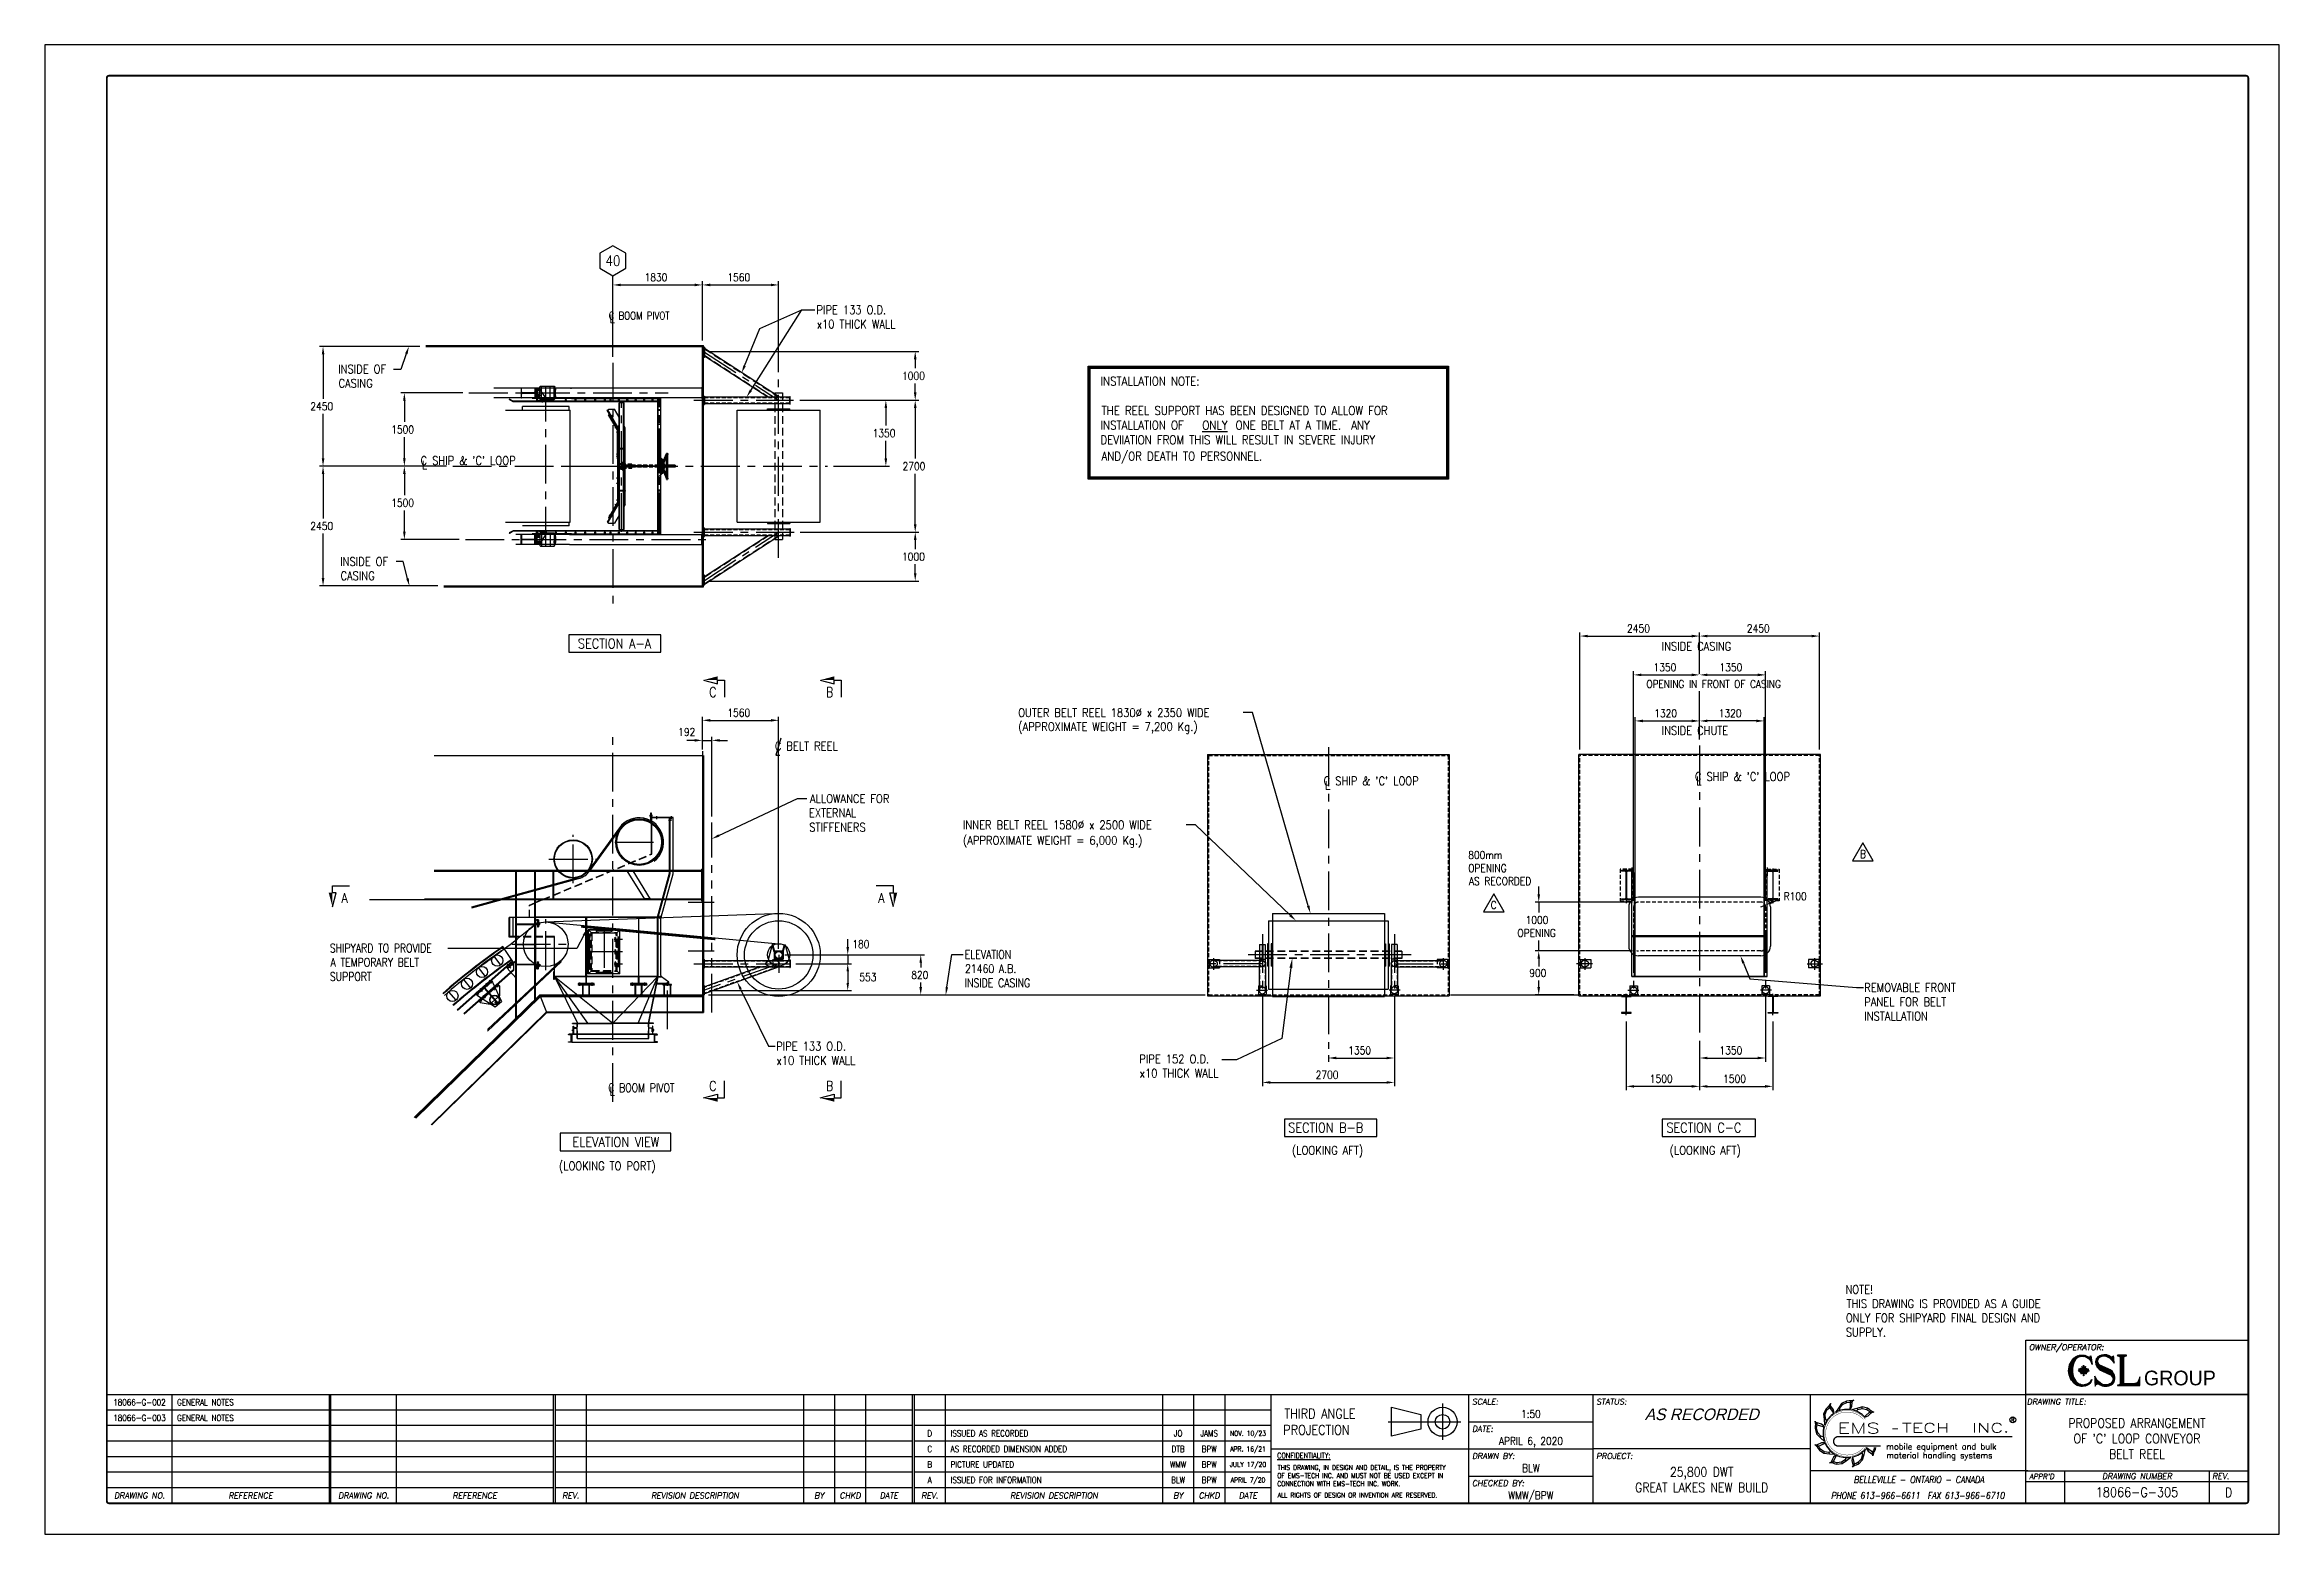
# Model space of a CAD drawing. Extents: x 0 to 45720, y 0 to 30480.
import ezdxf
from ezdxf.enums import TextEntityAlignment as Align

# ---------------------------------------------------------------- set-up
doc = ezdxf.new("R2010")
doc.units = 0
doc.header["$LTSCALE"] = 25
for name, pattern in [('CENTER', [50.8, 31.75, -6.35, 6.35, -6.35]), ('CENTER2', [28.575, 19.05, -3.175, 3.175, -3.175]), ('CL', [1.0625, 0.75, -0.125, 0.0625, -0.125]), ('HIDDEN', [9.525, 6.35, -3.175]), ('HIDDEN2', [4.7625, 3.175, -1.5875]), ('PHANTOM', [63.5, 31.75, -6.35, 6.35, -6.35, 6.35, -6.35])]:
    doc.linetypes.add(name, pattern=pattern)
doc.layers.get('0').update_dxf_attribs({"linetype": 'CONTINUOUS'})
doc.layers.get('DEFPOINTS').update_dxf_attribs({"linetype": 'CONTINUOUS'})
for name, color, linetype in [('CHUTE', 2, 'CONTINUOUS'), ('CHUTECL', 30, 'CENTER'), ('CHUTEHIDDEN', 3, 'HIDDEN'), ('CL', 1, 'CL'), ('EMS_BOLT-BOLTHOLE', 3, 'CONTINUOUS'), ('EMS_BORDER', 7, 'CONTINUOUS'), ('EMS_CL', 1, 'CENTER'), ('EMS_DIM', 3, 'CONTINUOUS'), ('EMS_GRAY', 252, 'CONTINUOUS'), ('EMS_GRAY_HIDDEN', 252, 'HIDDEN'), ('EMS_GRAYER', 151, 'CONTINUOUS'), ('EMS_HF', 3, 'HIDDEN2'), ('EMS_HIDDEN', 3, 'HIDDEN'), ('EMS_OBJECT', 2, 'CONTINUOUS'), ('EMS_PHANTOM', 3, 'PHANTOM'), ('EMS_REV', 7, 'CONTINUOUS'), ('EMS_SECTIONARROWS', 7, 'CONTINUOUS'), ('EMS_SHEET', 252, 'CONTINUOUS'), ('EMS_SHIPSTRUCTURE', 151, 'CONTINUOUS'), ('EMS_TXT', 2, 'CONTINUOUS'), ('LINER', 252, 'CONTINUOUS'), ('MIKES_CHECK', 141, 'CONTINUOUS'), ('SHIPSTRUCTURE', 252, 'CONTINUOUS'), ('SHIPSTRUCTUREHIDDEN', 3, 'HIDDEN')]:
    doc.layers.add(name, color=color, linetype=linetype)
doc.styles.add('EMS', font='Romans.shx', dxfattribs={"width": 0.85, "height": 160})
doc.styles.add('EMS_LOGO', font='Romant', dxfattribs={"width": 0.75, "height": 5.5})
doc.styles.add('EMS_STATUS', font='txt', dxfattribs={"oblique": 15, "height": 4.7625})
doc.styles.add('MtXpl_Times_New_Roma', font='txt')
doc.styles.add('ROMANS', font='romans.shx', dxfattribs={"width": 0.8})
doc.dimstyles.get("Standard").update_dxf_attribs({"dimtxt": 2.5, "dimasz": 2.5, "dimexe": 1.25, "dimexo": 0.625, "dimtad": 1, "dimcen": 2.5, "dimazin": 3, "dimtfac": 1, "dimtmove": 0, "dimatfit": 3})

msp = doc.modelspace()

# ---------------------------------------------------------------- texts
at = {"layer": 'EMS_BORDER', "color": 3, "style": 'EMS', "oblique": 10}
for s, height, p in [('REFERENCE', 118.4672, (4212.773, 793.831)), ('REFERENCE', 118.4672, (8799.722, 793.831)), ('REV.', 118.4672, (18107.472, 793.831)), ('REVISION DESCRIPTION', 118.46719, (20648.761, 793.831)), ('BY', 118.4672, (23190.05, 793.831)), ('CHKD', 118.4672, (23825.372, 793.831)), ('DATE', 118.4672, (24619.524, 793.831))]:
    msp.add_text(s, height=height, dxfattribs=at).set_placement(p, align=Align.MIDDLE_CENTER)
at = {"layer": 'EMS_DIM', "color": 2, "style": 'ROMANS', "width": 0.85}
for p in [(11555.474, 24787.025), (11555.474, 8980.707)]:
    msp.add_text('L', height=174.4, dxfattribs=at).set_placement(p)
at = {"layer": 'EMS_OBJECT', "style": 'EMS', "width": 0.85}
for s, p in [('L', (7719.295, 21793.217)), ('OUTER BELT REEL 1830%%C x 2350 WIDE', (19917.386, 16723.538)), ('(APPROXIMATE WEIGHT = 7,200 Kg.)', (19917.386, 16438.842)), ('C BELT REEL', (14937.915, 16041.043)), ('L', (26196.313, 15238.521)), ('L', (33792.345, 15327.818)), ('INNER BELT REEL 1580%%C x 2500 WIDE', (18786.481, 14428.531)), ('(APPROXIMATE WEIGHT = 6,000 Kg.)', (18786.481, 14111.994))]:
    msp.add_text(s, height=175, dxfattribs=at).set_placement(p)
at = {"layer": 'EMS_SECTIONARROWS', "color": 7, "style": 'EMS', "width": 0.85}
for s, p in [('C', (13671.369, 17231.953)), ('B', (16060.213, 17231.953)), ('A', (6135.254, 13021.281)), ('A', (17118.809, 13021.281)), ('C', (13671.369, 9175.152)), ('B', (16060.213, 9175.152))]:
    msp.add_text(s, height=200, dxfattribs=at).set_placement(p, align=Align.MIDDLE)
at = {"layer": 'EMS_TXT', "color": 7, "style": 'EMS', "width": 0.85}
for s, p in [('SECTION A-A', (11658.411, 18226.133)), ('ELEVATION VIEW', (11687.444, 8027.029))]:
    msp.add_text(s, height=200, dxfattribs=at).set_placement(p, align=Align.MIDDLE_CENTER)
at = {"layer": 'EMS_TXT', "style": 'ROMANS', "width": 0.85}
for s, height, p in [('INSIDE CASING', 174.4, (33083.932, 18082.106)), ('OPENING IN FRONT OF CASING', 158.05, (32770.44, 17317.837)), ('INSIDE CHUTE', 174.4, (33083.932, 16358.771))]:
    msp.add_text(s, height=height, dxfattribs=at).set_placement(p)
at = {"layer": 'EMS_TXT', "color": 7, "style": 'ROMANS', "width": 0.85}
for s, p in [('SECTION B-B', (25443.506, 8222.4)), ('SECTION C-C', (33181.054, 8222.4))]:
    msp.add_text(s, height=198.4375, dxfattribs=at).set_placement(p)

# ---------------------------------------------------------------- blocks, each defined once
blk = doc.blocks.new('EMS_REVISIONTXT')
at = {"layer": 'EMS_BORDER', "color": 3, "style": 'EMS', "width": 0.85}
for tag, height, p in [('REVM', 2.53, (215.23, 54)), ('REVBM', 2.53, (316.88, 54)), ('CHKM', 2.53, (329.59, 54)), ('REVDM', 2.02, (345.47, 54)), ('REVF', 2.53, (362.15, 54)), ('REVBF', 2.53, (463.8, 54)), ('CHKF', 2.53, (476.51, 54)), ('REVDF', 2.02, (492.39, 54)), ('REVL', 2.53, (215.23, 47.64)), ('REVBL', 2.53, (316.88, 47.64)), ('CHKL', 2.53, (329.59, 47.64)), ('REVDL', 2.02, (345.47, 47.64)), ('REVE', 2.53, (362.15, 47.64)), ('REVBE', 2.53, (463.8, 47.64)), ('CHKE', 2.53, (476.51, 47.64)), ('REVDE', 2.02, (492.39, 47.64)), ('REVK', 2.53, (215.23, 41.29)), ('REVBK', 2.53, (316.88, 41.29)), ('CHKK', 2.53, (329.59, 41.29)), ('REVDK', 2.02, (345.47, 41.29)), ('REVD', 2.53, (362.15, 41.29)), ('REVBD', 2.53, (463.8, 41.29)), ('CHKD', 2.53, (476.51, 41.29)), ('REVDD', 2.02, (492.39, 41.29)), ('REVH', 2.53, (215.23, 28.58)), ('REVJ', 2.53, (215.23, 34.94)), ('REVBH', 2.53, (316.88, 28.58)), ('REVBJ', 2.53, (316.88, 34.94)), ('CHKH', 2.53, (329.59, 28.58)), ('CHKJ', 2.53, (329.59, 34.94)), ('REVDH', 2.02, (345.47, 28.58)), ('REVDJ', 2.02, (345.47, 34.94)), ('REVC', 2.53, (362.15, 34.94)), ('REVB', 2.53, (362.15, 28.58)), ('REVBC', 2.53, (463.8, 34.94)), ('REVBB', 2.53, (463.8, 28.58)), ('CHKC', 2.53, (476.51, 34.94)), ('CHKB', 2.53, (476.51, 28.58)), ('REVDC', 2.02, (492.39, 34.94)), ('REVDB', 2.02, (492.39, 28.58)), ('REVG', 2.53, (215.23, 22.23)), ('REVBG', 2.53, (316.88, 22.23)), ('CHKG', 2.53, (329.59, 22.23)), ('REVDG', 2.02, (345.47, 22.23)), ('REVA', 2.53, (362.15, 22.23)), ('REVBA', 2.53, (463.8, 22.23)), ('CHKA', 2.53, (476.51, 22.23)), ('REVDA', 2.02, (492.39, 22.23))]:
    blk.add_attdef(tag, text='', height=height, dxfattribs=at).set_placement(p, align=Align.MIDDLE_CENTER)
for tag, p in [('DESCM', (223.79, 54)), ('DESCF', (370.7, 54)), ('DESCL', (223.79, 47.64)), ('DESCE', (370.7, 47.64)), ('DESCK', (223.79, 41.29)), ('DESCD', (370.7, 41.29)), ('DESCJ', (223.79, 34.94)), ('DESCH', (223.79, 28.58)), ('DESCC', (370.7, 34.94)), ('DESCB', (370.7, 28.58)), ('DESCG', (223.79, 22.23)), ('DESCA', (370.7, 22.23))]:
    blk.add_attdef(tag, text='', height=2.53, dxfattribs=at).set_placement(p, align=Align.MIDDLE_LEFT)
blk = doc.blocks.new('*U63')
at = {"layer": 'EMS_BORDER', "color": 3, "style": 'EMS', "width": 0.85}
for s, height, p in [('%%UCONFIDENTIALITY:', 2.2676, (504.33, 31.11)), ('THIS DRAWING, IN DESIGN AND DETAIL, IS THE PROPERTY', 2, (504.53, 26.35)), ('OF EMS-TECH INC. AND MUST NOT BE USED EXCEPT IN', 2, (504.37, 23.02)), ('CONNECTION WITH EMS-TECH INC. WORK.', 2, (504.37, 19.69)), ('ALL RIGHTS OF DESIGN OR INVENTION ARE RESERVED.', 2, (504.53, 15.02))]:
    blk.add_text(s, height=height, dxfattribs=at).set_placement(p)
blk = doc.blocks.new('*U64')
at = {"layer": 'EMS_TXT', "color": 3, "style": 'EMS', "width": 0.85}
for s, height, p in [('THIRD ANGLE', 3.9687, (507.29, 47.38)), ('PROJECTION', 3.969, (506.81, 40.76))]:
    blk.add_text(s, height=height, dxfattribs=at).set_placement(p)
blk = doc.blocks.new('EMS_BORDER')
at = {"layer": 'EMS_BORDER'}
for p, q in [((52.17, 12.7), (52.17, 57.17)), ((116.34, 57.17), (116.34, 12.7)), ((117.14, 12.7), (117.14, 57.17)), ((208.08, 57.17), (208.08, 12.7)), ((208.88, 57.17), (208.88, 12.7)), ((221.58, 57.17), (221.58, 12.7)), ((310.53, 57.17), (310.53, 12.7)), ((323.24, 57.17), (323.24, 12.7)), ((335.94, 57.17), (335.94, 12.7)), ((355, 57.17), (355, 12.7)), ((355.8, 57.17), (355.8, 12.7)), ((457.45, 57.17), (457.45, 12.7)), ((470.15, 57.17), (470.15, 12.7)), ((482.86, 57.17), (482.86, 12.7)), ((501.92, 12.7), (501.92, 57.17)), ((582.75, 12.7), (582.75, 57.17)), ((633.57, 12.7), (633.57, 57.17)), ((722.52, 12.7), (722.52, 57.17)), ((810.63, 12.7), (810.63, 57.17)), ((116.34, 50.82), (25.4, 50.82)), ((208.08, 50.82), (117.14, 50.82)), ((355, 50.82), (208.88, 50.82)), ((501.92, 50.82), (355.8, 50.82)), ((582.75, 46.05), (633.57, 46.05)), ((116.34, 44.47), (25.4, 44.47)), ((116.34, 38.11), (25.4, 38.11)), ((208.08, 44.47), (117.14, 44.47)), ((208.08, 38.11), (117.14, 38.11)), ((355, 44.47), (208.88, 44.47)), ((355, 38.11), (208.88, 38.11)), ((501.92, 44.47), (355.8, 44.47)), ((501.92, 38.11), (355.8, 38.11)), ((116.34, 31.76), (25.4, 31.76)), ((208.08, 31.76), (117.14, 31.76)), ((355, 31.76), (208.88, 31.76)), ((501.92, 31.76), (355.8, 31.76)), ((501.92, 34.94), (582.75, 34.94)), ((582.75, 34.94), (633.57, 34.94)), ((722.52, 34.94), (633.57, 34.94)), ((116.34, 25.41), (25.4, 25.41)), ((116.34, 19.05), (25.4, 19.05)), ((208.08, 25.41), (117.14, 25.41)), ((208.08, 19.05), (117.14, 19.05)), ((355, 25.41), (208.88, 25.41)), ((355, 19.05), (208.88, 19.05)), ((501.92, 25.41), (355.8, 25.41)), ((501.92, 19.05), (355.8, 19.05)), ((582.75, 23.82), (633.57, 23.82)), ((811.46, 25.96), (722.52, 25.96)), ((810.63, 25.96), (901.7, 25.96)), ((810.63, 21.59), (901.7, 21.59)), ((826.62, 12.7), (826.62, 25.96)), ((885.71, 25.96), (885.71, 12.7))]:
    blk.add_line(p, q, dxfattribs=at)
at = {"layer": 'EMS_BORDER', "color": 3}
for p, q in [((738.98, 54.57), (740.27, 54.95)), ((740.27, 54.95), (739.82, 54.7)), ((724.53, 46.3), (724.7, 45.82)), ((724.68, 44.97), (724.53, 46.3)), ((730.08, 52.37), (730.83, 53.49)), ((730.83, 53.49), (730.65, 53.01)), ((747.21, 50.54), (748.44, 50)), ((748.44, 50), (747.93, 50.1)), ((724.33, 36.75), (724.78, 36.49)), ((725.3, 35.82), (724.33, 36.75)), ((730.32, 29.3), (730.83, 29.39)), ((731.66, 29.22), (730.32, 29.3)), ((740.77, 28.24), (739.69, 27.45)), ((739.69, 27.45), (740.03, 27.84)), ((748.38, 33.35), (748.06, 32.05)), ((748.06, 32.05), (748.07, 32.56))]:
    blk.add_line(p, q, dxfattribs=at)
at = {"layer": 'EMS_BORDER', "const_width": 0.762}
blk.add_lwpolyline([(900.7, 12.7), (26.4, 12.7, -0.414214), (25.4, 13.7), (25.4, 595.9, -0.414214), (26.4, 596.9), (900.7, 596.9, -0.414214), (901.7, 595.9), (901.7, 13.7, -0.414214)], format="xyb", close=True, dxfattribs=at)
at = {"layer": 'EMS_BORDER', "const_width": 0.508}
blk.add_lwpolyline([(901.7, 57.17), (25.4, 57.17)], dxfattribs=at)
at = {"layer": 'EMS_BORDER'}
blk.add_lwpolyline([(563.08, 43.08), (551.17, 40.1), (551.17, 52.01), (563.08, 49.03)], close=True, dxfattribs=at)
at = {"layer": 'EMS_BORDER', "color": 3}
for points in [[(728.15, 44.19), (727.06, 45.09), (725.27, 45.57), (724.7, 45.82), (724.68, 44.97), (724.53, 44.4), (724.42, 43.3), (725.05, 41.18), (726.67, 39.54), (728.25, 38.01)], [(732.24, 49.55), (731.99, 50.94), (730.92, 52.46), (730.65, 53.01), (730.08, 52.37), (729.6, 52.04), (728.81, 51.26), (727.93, 49.23), (728.12, 46.94), (728.35, 44.75)], [(728.52, 49.13), (727.93, 49.23)], [(728.64, 47.26), (728.11, 47.07)], [(729.2, 46.47), (728.64, 47.26), (728.52, 49.13), (729.3, 50.92), (729.94, 51.55), (730.42, 51.89), (730.92, 52.46)], [(729.3, 50.92), (728.81, 51.26)], [(730.08, 52.37), (732.12, 49.47)], [(738.82, 51.02), (739.52, 52.25), (739.68, 54.1), (739.82, 54.7), (738.98, 54.57), (738.39, 54.63), (737.29, 54.54), (735.31, 53.56), (733.98, 51.67), (732.75, 49.85)], [(734.59, 51.58), (734.06, 51.78)], [(734.5, 50.62), (734.59, 51.58), (735.7, 53.1), (737.45, 53.97), (738.34, 54.04), (738.93, 53.99), (739.68, 54.1)], [(735.7, 53.1), (735.31, 53.56)], [(737.45, 53.97), (737.29, 54.54)], [(738.98, 54.57), (738.67, 51.04)], [(744.8, 47.93), (746.13, 48.42), (747.44, 49.73), (747.93, 50.1), (747.21, 50.54), (746.8, 50.96), (745.89, 51.6), (743.75, 52.12), (741.52, 51.53), (739.41, 50.93)], [(741.24, 50.39), (741.93, 51.07), (743.75, 51.52), (745.65, 51.06), (746.38, 50.54), (746.8, 50.12), (747.44, 49.73)], [(741.93, 51.07), (741.65, 51.56)], [(743.75, 51.52), (743.75, 52.12)], [(747.21, 50.54), (744.7, 48.03)], [(745.65, 51.06), (745.89, 51.6)], [(725.01, 43.35), (724.42, 43.3)], [(724.68, 44.97), (728.11, 44.05)], [(728.46, 37.46), (727.05, 37.45), (725.36, 36.66), (724.78, 36.49), (725.3, 35.82), (725.55, 35.29), (726.18, 34.38), (728.02, 33.15), (730.31, 32.95), (732.51, 32.79)], [(727.8, 39.87), (726.86, 40.12), (725.56, 41.48), (725.01, 43.35), (725.1, 44.25), (725.25, 44.82), (725.27, 45.57)], [(725.56, 41.48), (725.05, 41.18)], [(725.3, 35.82), (728.52, 37.32)], [(730.97, 33.92), (730.09, 33.51), (728.22, 33.72), (726.59, 34.8), (726.09, 35.54), (725.84, 36.07), (725.36, 36.66)], [(726.86, 40.12), (726.58, 39.64)], [(726.59, 34.8), (726.18, 34.38)], [(728.22, 33.72), (728.02, 33.15)], [(730.09, 33.51), (730.18, 32.96)], [(733.03, 32.5), (731.95, 31.58), (731.16, 29.9), (730.83, 29.39), (731.66, 29.22), (732.19, 28.97), (733.26, 28.67), (735.46, 28.92), (737.35, 30.24), (739.13, 31.52)], [(737.22, 31.4), (736.81, 30.52), (735.25, 29.48), (733.3, 29.26), (732.44, 29.5), (731.91, 29.75), (731.16, 29.9)], [(731.66, 29.22), (733.16, 32.43)], [(733.3, 29.26), (733.26, 28.67)], [(735.25, 29.48), (735.46, 28.92)], [(736.81, 30.52), (737.23, 30.16)], [(739.71, 31.64), (739.47, 30.24), (739.95, 28.44), (740.03, 27.84), (740.77, 28.24), (741.34, 28.39), (742.35, 28.85), (743.87, 30.45), (744.48, 32.68), (745.01, 34.81)], [(740.77, 28.24), (739.85, 31.67)], [(743.63, 33.49), (743.88, 32.55), (743.35, 30.75), (742, 29.34), (741.19, 28.96), (740.62, 28.81), (739.95, 28.44)], [(742, 29.34), (742.35, 28.85)], [(743.35, 30.75), (743.87, 30.45)], [(743.88, 32.55), (744.44, 32.55)], [(745.39, 35.27), (746.1, 34.05), (747.62, 32.98), (748.07, 32.56), (748.38, 33.35), (748.72, 33.84), (749.19, 34.83), (749.24, 35.48)], [(748.38, 33.35), (745.47, 35.39)], [(748.65, 35.48), (748.62, 34.98), (748.24, 34.17), (747.9, 33.69), (747.62, 32.98)], [(748.62, 34.98), (749.19, 34.83)]]:
    blk.add_lwpolyline(points, dxfattribs=at)
at = {"layer": 'EMS_BORDER', "color": 2}
for points, const_width in [([(745, 47.09, 2.915636), (745.05, 35.48, 2.915636)], 0.14), ([(744.14, 47.09, 2.656614), (744.21, 35.48, 2.656614)], 0.14), ([(805.09, 39.97), (733.92, 39.97, 1), (733.92, 36.12), (751.28, 36.12)], 0.559)]:
    blk.add_lwpolyline(points, format="xyb", dxfattribs=dict(at, const_width=const_width))
at = {"layer": 'EMS_BORDER'}
for radius in [5.95, 2.98]:
    blk.add_circle((572.01, 46.05), radius, dxfattribs=at)
at = {"layer": 'EMS_BORDER', "color": 3}
blk.add_circle((805.33, 46.87), 1.2, dxfattribs=at)
for start, end in [(122.65116, 159.17585), (82.65116, 119.17585), (42.65116, 79.17585), (162.65116, 199.17585), (202.65116, 239.17585), (242.65116, 279.17585), (282.65116, 319.17585), (322.65116, 324.15882)]:
    blk.add_arc((737.55, 41.25), 9.85, start, end, dxfattribs=at)
at = {"layer": 'EMS_CL', "linetype": 'CENTER2'}
for p, q in [((549.68, 46.05), (579.45, 46.05)), ((572.01, 53.5), (572.01, 38.61))]:
    blk.add_line(p, q, dxfattribs=at)
at = {"layer": 'EMS_SHEET'}
blk.add_lwpolyline([(0, 609.6), (0, 0), (914.4, 0), (914.4, 609.6)], close=True, dxfattribs=at)
at = {"layer": 'EMS_REV'}
for name in ['*U64', '*U63']:
    blk.add_blockref(name, (0, 0), dxfattribs=at)
at = {"layer": 'EMS_BORDER', "color": 3, "style": 'EMS', "oblique": 10}
for s, height, p in [('SCALE:', 2.382, (584.06, 53.1)), ('STATUS:', 2.382, (634.88, 53.1)), ('DRAWING TITLE:', 2.3825, (811.08, 53.08)), ('DATE:', 2.382, (584.06, 41.98)), ('DRAWN BY:', 2.382, (584.06, 30.86)), ('PROJECT:', 2.382, (634.88, 30.86)), ('CHECKED BY:', 2.3825, (584.06, 19.75)), ("APPR'D", 2.123, (812.08, 22.62)), ('REV.', 2.382, (886.92, 22.63))]:
    blk.add_text(s, height=height, dxfattribs=at).set_placement(p)
at = {"layer": 'EMS_BORDER', "color": 3, "style": 'EMS', "width": 0.9}
blk.add_text('R', height=1.48, dxfattribs=at).set_placement((805.33, 46.87), align=Align.MIDDLE)
at = {"layer": 'EMS_BORDER', "color": 2, "style": 'EMS_LOGO', "width": 1.5}
for s, height, p in [('EMS', 4.296, (733.58, 41.28)), ('-', 1.93, (755.6, 42.39)), ('TECH', 3.859, (760.01, 41.62)), ('INC.', 3.859, (788.74, 41.65))]:
    blk.add_text(s, height=height, dxfattribs=at).set_placement(p)
at = {"layer": 'EMS_BORDER', "color": 3, "style": 'EMS'}
for s, p in [('mobile equipment and bulk', (753.57, 34.7)), ('material handling systems', (753.59, 31.1))]:
    blk.add_text(s, height=2.4354, dxfattribs=at).set_placement(p)
at = {"layer": 'EMS_BORDER', "color": 3, "style": 'EMS', "oblique": 10, "width": 0.85}
for s, height, p in [('BELLEVILLE - ONTARIO - CANADA', 2.7398, (766.9, 21)), ('PHONE 613-966-6611  FAX 613-966-6710', 2.6684, (766.44, 14.53))]:
    blk.add_text(s, height=height, dxfattribs=at).set_placement(p, align=Align.CENTER)
at = {"layer": 'EMS_BORDER', "color": 3, "style": 'EMS', "oblique": 10}
blk.add_text('DRAWING NUMBER', height=2.3825, dxfattribs=at).set_placement((856.17, 23.77), align=Align.MIDDLE)
for s, height, p in [('DRAWING NO.', 2.3693, (38.78, 15.88)), ('DRAWING NO.', 2.3693, (130.52, 15.88)), ('REV.', 2.369, (215.23, 15.88)), ('REVISION DESCRIPTION', 2.3693, (266.06, 15.88)), ('BY', 2.369, (316.88, 15.88)), ('CHKD', 2.369, (329.59, 15.88)), ('DATE', 2.369, (345.47, 15.88))]:
    blk.add_text(s, height=height, dxfattribs=at).set_placement(p, align=Align.MIDDLE_CENTER)
at = {"layer": 'EMS_BORDER', "color": 2, "style": 'EMS', "width": 0.85}
for tag, p in [('SCALE', (608.16, 47.68)), ('DATE', (608.16, 36.58)), ('DRAWN', (608.16, 25.48)), ('CHECKED', (608.16, 14.38))]:
    blk.add_attdef(tag, text='', height=3.17, dxfattribs=at).set_placement(p, align=Align.CENTER)
at = {"layer": 'EMS_BORDER', "color": 7, "style": 'EMS_STATUS', "oblique": 15}
for tag, p in [('STATUSLINE1', (678.04, 46.72)), ('STATUSLINE2', (678.04, 40.37))]:
    blk.add_attdef(tag, text='', height=4.76, dxfattribs=at).set_placement(p, align=Align.CENTER)
at = {"layer": 'EMS_BORDER', "color": 7, "style": 'EMS', "width": 0.85}
for tag, height, p in [('DRAWINGTITLELINE1', 3.81, (856.17, 43.6)), ('DRAWINGTITLELINE2', 3.81, (856.17, 37.25)), ('DRAWINGTITLELINE3', 3.81, (856.17, 30.9)), ('PROJECTTITLELINE1', 3.81, (678.04, 23.6)), ('PROJECTTITLELINE2', 3.81, (678.04, 17.25)), ('DWGNO1', 3.97, (856.17, 15.25))]:
    blk.add_attdef(tag, text='', height=height, dxfattribs=at).set_placement(p, align=Align.CENTER)
at = {"layer": 'EMS_BORDER', "color": 2, "style": 'EMS', "oblique": 10, "width": 0.85}
blk.add_attdef('APP', text='', height=2.54, dxfattribs=at).set_placement((818.7, 15.96), align=Align.CENTER)
at = {"layer": 'EMS_BORDER', "color": 7, "style": 'EMS', "width": 0.85}
blk.add_attdef('REV', text='', height=3.81, dxfattribs=at).set_placement((893.7, 17.14), align=Align.MIDDLE_CENTER)
blk = doc.blocks.new('A$C71D70D22')
at = {"layer": 'EMS_DIM', "color": 252}
for p, q in [((-8279, 10815), (-8419, 10997)), ((-8104, 11232), (-7969, 11045)), ((-8728, 10754), (-8583, 10575)), ((-8879, 10328), (-9029, 10502))]:
    blk.add_line(p, q, dxfattribs=at)
for centre in [(-8349, 10906), (-8037, 11138), (-8954, 10415), (-8655, 10665)]:
    blk.add_circle(centre, 115, dxfattribs=at)
at = {"layer": 'EMS_OBJECT', "color": 252}
blk.add_arc((0, 0), 13850, 125, 131.1696, dxfattribs=at)
blk = doc.blocks.new('*U73')
at = {"layer": 'EMS_DIM', "color": 2, "style": 'ROMANS', "width": 0.8}
for s, p in [('ELEVATION', (18824, 11777)), ('21460 A.B.', (18830, 11486)), ('INSIDE CASING', (18824, 11195))]:
    blk.add_text(s, height=174.4, dxfattribs=at).set_placement(p)
blk = doc.blocks.new('*U74')
at = {"layer": 'EMS_DIM', "color": 2, "style": 'ROMANS', "width": 0.8}
blk.add_text('C BOOM PIVOT', height=174.4, dxfattribs=at).set_placement((11531, 9049))
blk = doc.blocks.new('*U75')
at = {"layer": 'EMS_DIM'}
blk.add_lwpolyline([(18459, 11195), (18558, 11863), (18793, 11863)], dxfattribs=at)
blk.add_solid([(18485, 11191), (18436, 11036), (18433, 11198)], dxfattribs=at)
blk = doc.blocks.new('*U65')
at = {"layer": 'EMS_GRAY', "linetype": 'CONTINUOUS'}
for p, q in [((-12, 855), (-12, 866)), ((-12, 844), (-12, 855)), ((0, 866), (0, 855)), ((0, 855), (0, 844))]:
    blk.add_line(p, q, dxfattribs=at)
at = {"layer": 'EMS_GRAY', "linetype": 'CONTINUOUS', "extrusion": (0, 0, -1)}
for points in [[(12, 866), (0, 855), (12, 855)], [(12, 866), (0, 866), (0, 855)], [(12, 855), (0, 844), (12, 844)], [(12, 855), (0, 855), (0, 844)]]:
    blk.add_solid(points, dxfattribs=at)
blk = doc.blocks.new('*U66')
at = {"layer": 'EMS_GRAY', "linetype": 'CONTINUOUS'}
for p, q in [((-12, 755), (-12, 766)), ((-12, 744), (-12, 755)), ((0, 766), (0, 755)), ((0, 755), (0, 744))]:
    blk.add_line(p, q, dxfattribs=at)
at = {"layer": 'EMS_GRAY', "linetype": 'CONTINUOUS', "extrusion": (0, 0, -1)}
for points in [[(12, 766), (0, 755), (12, 755)], [(12, 766), (0, 766), (0, 755)], [(12, 755), (0, 744), (12, 744)], [(12, 755), (0, 755), (0, 744)]]:
    blk.add_solid(points, dxfattribs=at)
blk = doc.blocks.new('*U67')
at = {"layer": 'EMS_GRAY', "linetype": 'CONTINUOUS'}
for p, q in [((-12, 595), (-12, 606)), ((-12, 584), (-12, 595)), ((0, 606), (0, 595)), ((0, 595), (0, 584))]:
    blk.add_line(p, q, dxfattribs=at)
at = {"layer": 'EMS_GRAY', "linetype": 'CONTINUOUS', "extrusion": (0, 0, -1)}
for points in [[(12, 606), (0, 595), (12, 595)], [(12, 606), (0, 606), (0, 595)], [(12, 595), (0, 584), (12, 584)], [(12, 595), (0, 595), (0, 584)]]:
    blk.add_solid(points, dxfattribs=at)
blk = doc.blocks.new('*U68')
at = {"layer": 'EMS_GRAY', "linetype": 'CONTINUOUS'}
for p, q in [((-12, 495), (-12, 506)), ((-12, 484), (-12, 495)), ((0, 506), (0, 495)), ((0, 495), (0, 484))]:
    blk.add_line(p, q, dxfattribs=at)
at = {"layer": 'EMS_GRAY', "linetype": 'CONTINUOUS', "extrusion": (0, 0, -1)}
for points in [[(12, 506), (0, 495), (12, 495)], [(12, 506), (0, 506), (0, 495)], [(12, 495), (0, 484), (12, 484)], [(12, 495), (0, 495), (0, 484)]]:
    blk.add_solid(points, dxfattribs=at)
blk = doc.blocks.new('*U69')
at = {"layer": 'EMS_GRAY', "linetype": 'CONTINUOUS'}
for p, q in [((136, 450), (136, 461)), ((148, 461), (148, 450)), ((136, 439), (136, 450)), ((148, 450), (148, 439))]:
    blk.add_line(p, q, dxfattribs=at)
at = {"layer": 'EMS_GRAY', "linetype": 'CONTINUOUS', "extrusion": (0, 0, -1)}
for points in [[(-136, 461), (-148, 450), (-136, 450)], [(-136, 461), (-148, 461), (-148, 450)], [(-136, 450), (-148, 439), (-136, 439)], [(-136, 450), (-148, 450), (-148, 439)]]:
    blk.add_solid(points, dxfattribs=at)
blk = doc.blocks.new('*U70')
at = {"layer": 'EMS_GRAY', "linetype": 'CONTINUOUS'}
for p, q in [((136, 550), (136, 561)), ((136, 539), (136, 550)), ((148, 561), (148, 550)), ((148, 550), (148, 539))]:
    blk.add_line(p, q, dxfattribs=at)
at = {"layer": 'EMS_GRAY', "linetype": 'CONTINUOUS', "extrusion": (0, 0, -1)}
for points in [[(-136, 561), (-148, 550), (-136, 550)], [(-136, 561), (-148, 561), (-148, 550)], [(-136, 550), (-148, 539), (-136, 539)], [(-136, 550), (-148, 550), (-148, 539)]]:
    blk.add_solid(points, dxfattribs=at)
blk = doc.blocks.new('*U71')
at = {"layer": 'EMS_GRAY', "linetype": 'CONTINUOUS'}
for p, q in [((136, 800), (136, 811)), ((136, 789), (136, 800)), ((148, 811), (148, 800)), ((148, 800), (148, 789))]:
    blk.add_line(p, q, dxfattribs=at)
at = {"layer": 'EMS_GRAY', "linetype": 'CONTINUOUS', "extrusion": (0, 0, -1)}
for points in [[(-136, 811), (-148, 800), (-136, 800)], [(-136, 811), (-148, 811), (-148, 800)], [(-136, 800), (-148, 789), (-136, 789)], [(-136, 800), (-148, 800), (-148, 789)]]:
    blk.add_solid(points, dxfattribs=at)
blk = doc.blocks.new('*U72')
at = {"layer": 'EMS_GRAY', "linetype": 'CONTINUOUS'}
for p, q in [((136, 900), (136, 911)), ((136, 889), (136, 900)), ((148, 911), (148, 900)), ((148, 900), (148, 889))]:
    blk.add_line(p, q, dxfattribs=at)
at = {"layer": 'EMS_GRAY', "linetype": 'CONTINUOUS', "extrusion": (0, 0, -1)}
for points in [[(-136, 911), (-148, 900), (-136, 900)], [(-136, 911), (-148, 911), (-148, 900)], [(-136, 900), (-148, 889), (-136, 889)], [(-136, 900), (-148, 900), (-148, 889)]]:
    blk.add_solid(points, dxfattribs=at)
blk = doc.blocks.new('A$C5EF95353')
at = {"layer": 'EMS_GRAY'}
for p, q in [((148, 935), (148, 848)), ((148, 935), (185, 935)), ((160, 935), (160, 845)), ((185, 935), (340, 802)), ((-37, 855), (37, 855)), ((-37, 755), (37, 755)), ((-37, 595), (37, 595)), ((-37, 495), (37, 495)), ((-35, 675), (453, 675)), ((0, 890), (0, 460)), ((12, 890), (0, 890)), ((0, 460), (12, 460)), ((12, 460), (12, 890)), ((12, 880), (37, 880)), ((12, 680), (447, 680)), ((12, 670), (447, 670)), ((12, 470), (37, 470)), ((37, 880), (454, 760)), ((37, 470), (454, 590)), ((83, 675), (453, 675)), ((111, 900), (185, 900)), ((111, 800), (185, 800)), ((111, 550), (185, 550)), ((148, 848), (148, 502)), ((148, 502), (148, 415)), ((160, 506), (160, 845)), ((160, 680), (239, 680)), ((160, 670), (239, 670)), ((160, 506), (160, 415)), ((185, 415), (340, 550)), ((340, 777), (340, 802)), ((340, 599), (340, 752)), ((340, 599), (340, 752)), ((340, 574), (340, 550)), ((447, 670), (447, 680)), ((454, 590), (454, 760)), ((111, 450), (185, 450)), ((148, 415), (185, 415))]:
    blk.add_line(p, q, dxfattribs=at)
for centre, radius in [((340, 675), 101), ((340, 675), 101), ((340, 675), 91.5), ((340, 675), 91.5), ((389, 652), 12.4)]:
    blk.add_circle(centre, radius, dxfattribs=at)
at = {"layer": 'EMS_GRAY', "linetype": 'CONTINUOUS'}
for name in ['*U65', '*U66', '*U67', '*U68', '*U72', '*U71', '*U70', '*U69']:
    blk.add_blockref(name, (0, 0), dxfattribs=at)
blk = doc.blocks.new('*U122')
at = {"layer": 'EMS_DIM', "color": 0, "style": 'EMS', "width": 0.85}
blk.add_text('2700', height=160, dxfattribs=at).set_placement((26005, 9321))
blk = doc.blocks.new('*D15')
at = {"layer": 'DEFPOINTS', "color": 0}
for p in [(24914, 11124), (27614, 11124), (27614, 9246)]:
    blk.add_point(p, dxfattribs=at)
at = {"layer": 'EMS_DIM', "color": 0}
for p, q in [((24914, 10999), (24914, 9171)), ((27614, 10999), (27614, 9171)), ((25074, 9246), (27454, 9246))]:
    blk.add_line(p, q, dxfattribs=at)
for points in [[(25074, 9273), (25074, 9220), (24914, 9246)], [(27454, 9273), (27454, 9220), (27614, 9246)]]:
    blk.add_solid(points, dxfattribs=at)
at = {"layer": 'EMS_REV'}
blk.add_blockref('*U122', (0, 0), dxfattribs=at)
blk = doc.blocks.new('*U76')
at = {"layer": 'EMS_DIM'}
blk.add_lwpolyline([(25499, 11591), (25309, 10142), (24386, 9708), (24084, 9708)], dxfattribs=at)
blk.add_solid([(25467, 11595), (25523, 11780), (25530, 11587)], dxfattribs=at)
blk = doc.blocks.new('*U116')
at = {"layer": 'EMS_DIM', "color": 0, "style": 'EMS', "width": 0.85}
blk.add_text('1560', height=160, dxfattribs=at).set_placement((13968, 25639))
blk = doc.blocks.new('*D16')
at = {"layer": 'DEFPOINTS', "color": 0}
for p in [(15017, 25564), (13457, 24305), (15017, 23653)]:
    blk.add_point(p, dxfattribs=at)
at = {"layer": 'EMS_DIM', "color": 0}
for p, q in [((13457, 24430), (13457, 25639)), ((15017, 23778), (15017, 25639)), ((13617, 25564), (14857, 25564))]:
    blk.add_line(p, q, dxfattribs=at)
for points in [[(13617, 25591), (13617, 25537), (13457, 25564)], [(14857, 25591), (14857, 25537), (15017, 25564)]]:
    blk.add_solid(points, dxfattribs=at)
at = {"layer": 'EMS_REV'}
blk.add_blockref('*U116', (0, 0), dxfattribs=at)
blk = doc.blocks.new('*U77')
at = {"layer": 'EMS_DIM'}
blk.add_lwpolyline([(14321, 23912), (14630, 24670), (15492, 25056), (15756, 25056)], dxfattribs=at)
blk.add_solid([(14345, 23902), (14260, 23764), (14296, 23922)], dxfattribs=at)
blk = doc.blocks.new('*U78')
at = {"layer": 'EMS_OBJECT', "style": 'EMS', "width": 0.85}
for s, p in [('PIPE 133 O.D.', (15789, 24967)), ('x10 THICK WALL', (15796, 24675))]:
    blk.add_text(s, height=175, dxfattribs=at).set_placement(p)
blk = doc.blocks.new('*U108')
at = {"layer": 'EMS_DIM', "color": 0, "style": 'EMS', "width": 0.85}
blk.add_text('1350', height=160, dxfattribs=at).set_placement((16941, 22450))
blk = doc.blocks.new('*D17')
at = {"layer": 'DEFPOINTS', "color": 0}
for p in [(15322, 23205), (16013, 21855), (17210, 21855)]:
    blk.add_point(p, dxfattribs=at)
at = {"layer": 'EMS_DIM', "color": 0}
for p, q in [((15447, 23205), (17285, 23205)), ((17210, 23045), (17210, 22685)), ((17210, 22015), (17210, 22375)), ((16138, 21855), (17285, 21855))]:
    blk.add_line(p, q, dxfattribs=at)
for points in [[(17183, 23045), (17237, 23045), (17210, 23205)], [(17183, 22015), (17237, 22015), (17210, 21855)]]:
    blk.add_solid(points, dxfattribs=at)
at = {"layer": 'EMS_REV'}
blk.add_blockref('*U108', (0, 0), dxfattribs=at)
blk = doc.blocks.new('*U111')
at = {"layer": 'EMS_DIM', "color": 0, "style": 'EMS', "width": 0.85}
blk.add_text('2700', height=160, dxfattribs=at).set_placement((17552, 21775))
blk = doc.blocks.new('*D18')
at = {"layer": 'DEFPOINTS', "color": 0}
for p in [(15322, 23205), (17811, 23205), (15334, 20505)]:
    blk.add_point(p, dxfattribs=at)
at = {"layer": 'EMS_DIM', "color": 0}
for p, q in [((15447, 23205), (17886, 23205)), ((17811, 23045), (17811, 22010)), ((17811, 20665), (17811, 21700)), ((15459, 20505), (17886, 20505))]:
    blk.add_line(p, q, dxfattribs=at)
for points in [[(17784, 23045), (17838, 23045), (17811, 23205)], [(17784, 20665), (17838, 20665), (17811, 20505)]]:
    blk.add_solid(points, dxfattribs=at)
at = {"layer": 'EMS_REV'}
blk.add_blockref('*U111', (0, 0), dxfattribs=at)
blk = doc.blocks.new('*U79')
at = {"layer": 'EMS_OBJECT', "style": 'EMS', "width": 0.85}
for s, p in [('INSIDE OF', (6004, 23755)), ('CASING', (6011, 23464))]:
    blk.add_text(s, height=175, dxfattribs=at).set_placement(p)
blk = doc.blocks.new('*U80')
at = {"layer": 'EMS_OBJECT', "style": 'EMS', "width": 0.85}
for s, p in [('ALLOWANCE FOR', (15657, 14964)), ('EXTERNAL', (15636, 14673)), ('STIFFENERS', (15643, 14381))]:
    blk.add_text(s, height=175, dxfattribs=at).set_placement(p)
blk = doc.blocks.new('*U81')
at = {"layer": 'EMS_DIM'}
blk.add_lwpolyline([(14448, 23407), (15492, 25056)], dxfattribs=at)
blk.add_solid([(14470, 23393), (14362, 23272), (14425, 23421)], dxfattribs=at)
blk = doc.blocks.new('*U125')
at = {"layer": 'EMS_DIM', "color": 0, "style": 'EMS', "width": 0.85}
blk.add_text('1500', height=160, dxfattribs=at).set_placement((32841, 9241))
blk = doc.blocks.new('*D19')
at = {"layer": 'DEFPOINTS', "color": 0}
for p in [(32360, 10621), (33860, 10219), (32360, 9166)]:
    blk.add_point(p, dxfattribs=at)
at = {"layer": 'EMS_DIM', "color": 0}
for p, q in [((32360, 10496), (32360, 9091)), ((33860, 10094), (33860, 9091)), ((33700, 9166), (32520, 9166))]:
    blk.add_line(p, q, dxfattribs=at)
for points in [[(32520, 9192), (32520, 9139), (32360, 9166)], [(33700, 9192), (33700, 9139), (33860, 9166)]]:
    blk.add_solid(points, dxfattribs=at)
at = {"layer": 'EMS_REV'}
blk.add_blockref('*U125', (0, 0), dxfattribs=at)
blk = doc.blocks.new('*U126')
at = {"layer": 'EMS_DIM', "color": 0, "style": 'EMS', "width": 0.85}
blk.add_text('1500', height=160, dxfattribs=at).set_placement((34341, 9241))
blk = doc.blocks.new('*D20')
at = {"layer": 'DEFPOINTS', "color": 0}
for p in [(35360, 10621), (33860, 10219), (35360, 9166)]:
    blk.add_point(p, dxfattribs=at)
at = {"layer": 'EMS_DIM', "color": 0}
for p, q in [((33860, 10094), (33860, 9091)), ((35360, 10496), (35360, 9091)), ((34020, 9166), (35200, 9166))]:
    blk.add_line(p, q, dxfattribs=at)
for points in [[(34020, 9192), (34020, 9139), (33860, 9166)], [(35200, 9192), (35200, 9139), (35360, 9166)]]:
    blk.add_solid(points, dxfattribs=at)
at = {"layer": 'EMS_REV'}
blk.add_blockref('*U126', (0, 0), dxfattribs=at)
blk = doc.blocks.new('*U118')
at = {"layer": 'EMS_DIM', "color": 0, "style": 'EMS', "width": 0.85}
blk.add_text('1320', height=160, dxfattribs=at).set_placement((32931, 16718))
blk = doc.blocks.new('*D21')
at = {"layer": 'DEFPOINTS', "color": 0}
for p in [(33860, 16643), (33860, 16139), (32540, 13193)]:
    blk.add_point(p, dxfattribs=at)
at = {"layer": 'EMS_DIM', "color": 0}
for p, q in [((32540, 13318), (32540, 16718)), ((32700, 16643), (33700, 16643)), ((33860, 16264), (33860, 16718))]:
    blk.add_line(p, q, dxfattribs=at)
for points in [[(32700, 16670), (32700, 16616), (32540, 16643)], [(33700, 16670), (33700, 16616), (33860, 16643)]]:
    blk.add_solid(points, dxfattribs=at)
at = {"layer": 'EMS_REV'}
blk.add_blockref('*U118', (0, 0), dxfattribs=at)
blk = doc.blocks.new('*U119')
at = {"layer": 'EMS_DIM', "color": 0, "style": 'EMS', "width": 0.85}
blk.add_text('1320', height=160, dxfattribs=at).set_placement((34251, 16718))
blk = doc.blocks.new('*D22')
at = {"layer": 'DEFPOINTS', "color": 0}
for p in [(33860, 16643), (33860, 16139), (35180, 13193)]:
    blk.add_point(p, dxfattribs=at)
at = {"layer": 'EMS_DIM', "color": 0}
for p, q in [((33860, 16264), (33860, 16718)), ((35020, 16643), (34020, 16643)), ((35180, 13318), (35180, 16718))]:
    blk.add_line(p, q, dxfattribs=at)
for points in [[(34020, 16670), (34020, 16616), (33860, 16643)], [(35020, 16670), (35020, 16616), (35180, 16643)]]:
    blk.add_solid(points, dxfattribs=at)
at = {"layer": 'EMS_REV'}
blk.add_blockref('*U119', (0, 0), dxfattribs=at)
blk = doc.blocks.new('*U131')
at = {"layer": 'EMS_DIM', "color": 0, "style": 'EMS', "width": 0.85}
blk.add_text('1350', height=160, dxfattribs=at).set_placement((32916, 17660))
blk = doc.blocks.new('*D23')
at = {"layer": 'DEFPOINTS', "color": 0}
for p in [(33860, 17585), (33860, 17481), (32510, 12836)]:
    blk.add_point(p, dxfattribs=at)
at = {"layer": 'EMS_DIM', "color": 0}
for p, q in [((32510, 12961), (32510, 17660)), ((32670, 17585), (33700, 17585)), ((33860, 17606), (33860, 17660))]:
    blk.add_line(p, q, dxfattribs=at)
for points in [[(32670, 17612), (32670, 17558), (32510, 17585)], [(33700, 17612), (33700, 17558), (33860, 17585)]]:
    blk.add_solid(points, dxfattribs=at)
at = {"layer": 'EMS_REV'}
blk.add_blockref('*U131', (0, 0), dxfattribs=at)
blk = doc.blocks.new('*U132')
at = {"layer": 'EMS_DIM', "color": 0, "style": 'EMS', "width": 0.85}
blk.add_text('1350', height=160, dxfattribs=at).set_placement((34266, 17660))
blk = doc.blocks.new('*D24')
at = {"layer": 'DEFPOINTS', "color": 0}
for p in [(33860, 17481), (35210, 17585), (35210, 12836)]:
    blk.add_point(p, dxfattribs=at)
at = {"layer": 'EMS_DIM', "color": 0}
for p, q in [((33860, 17606), (33860, 17660)), ((34020, 17585), (35050, 17585)), ((35210, 12961), (35210, 17660))]:
    blk.add_line(p, q, dxfattribs=at)
for points in [[(34020, 17612), (34020, 17558), (33860, 17585)], [(35050, 17612), (35050, 17558), (35210, 17585)]]:
    blk.add_solid(points, dxfattribs=at)
at = {"layer": 'EMS_REV'}
blk.add_blockref('*U132', (0, 0), dxfattribs=at)
blk = doc.blocks.new('*U133')
at = {"layer": 'EMS_DIM', "color": 0, "style": 'EMS', "width": 0.85}
blk.add_text('R100', height=160, dxfattribs=at).set_placement((35580, 12973))
blk = doc.blocks.new('*D25')
at = {"layer": 'DEFPOINTS', "color": 0}
for p in [(35110, 12836), (35202, 12874)]:
    blk.add_point(p, dxfattribs=at)
at = {"layer": 'EMS_DIM', "color": 0}
for p, q in [((35110, 12836), (35202, 12874)), ((35350, 12935), (35498, 12996))]:
    blk.add_line(p, q, dxfattribs=at)
blk.add_solid([(35340, 12960), (35360, 12910), (35202, 12874)], dxfattribs=at)
at = {"layer": 'EMS_REV'}
blk.add_blockref('*U133', (0, 0), dxfattribs=at)
blk = doc.blocks.new('*U123')
at = {"layer": 'EMS_DIM', "color": 0, "style": 'EMS', "width": 0.85}
blk.add_text('1350', height=160, dxfattribs=at).set_placement((26670, 9821))
blk = doc.blocks.new('*D26')
at = {"layer": 'DEFPOINTS', "color": 0}
for p in [(27614, 11124), (26264, 9931), (27614, 9746)]:
    blk.add_point(p, dxfattribs=at)
at = {"layer": 'EMS_DIM', "color": 0}
for p, q in [((27614, 10999), (27614, 9671)), ((26264, 9806), (26264, 9671)), ((26424, 9746), (27454, 9746))]:
    blk.add_line(p, q, dxfattribs=at)
for points in [[(26424, 9773), (26424, 9720), (26264, 9746)], [(27454, 9773), (27454, 9720), (27614, 9746)]]:
    blk.add_solid(points, dxfattribs=at)
at = {"layer": 'EMS_REV'}
blk.add_blockref('*U123', (0, 0), dxfattribs=at)
blk = doc.blocks.new('*U124')
at = {"layer": 'EMS_DIM', "color": 0, "style": 'EMS', "width": 0.85}
blk.add_text('900', height=160, dxfattribs=at).set_placement((30374, 11406))
blk = doc.blocks.new('*D27')
at = {"layer": 'DEFPOINTS', "color": 0}
for p in [(32610, 11936), (30568, 11036), (31410, 11036)]:
    blk.add_point(p, dxfattribs=at)
at = {"layer": 'EMS_DIM', "color": 0}
for p, q in [((32485, 11936), (30493, 11936)), ((30568, 11776), (30568, 11641)), ((31285, 11036), (30493, 11036)), ((30568, 11196), (30568, 11331))]:
    blk.add_line(p, q, dxfattribs=at)
for points in [[(30541, 11776), (30595, 11776), (30568, 11936)], [(30541, 11196), (30595, 11196), (30568, 11036)]]:
    blk.add_solid(points, dxfattribs=at)
at = {"layer": 'EMS_REV'}
blk.add_blockref('*U124', (0, 0), dxfattribs=at)
blk = doc.blocks.new('*U134')
at = {"layer": 'EMS_DIM', "color": 0, "style": 'EMS', "width": 0.85}
for s, p in [('OPENING', (30131, 12223)), ('1000', (30299, 12489))]:
    blk.add_text(s, height=160, dxfattribs=at).set_placement(p)
blk = doc.blocks.new('*D28')
at = {"layer": 'DEFPOINTS', "color": 0}
for p in [(30568, 12936), (32610, 12936), (32610, 11936)]:
    blk.add_point(p, dxfattribs=at)
at = {"layer": 'EMS_DIM', "color": 0}
for p, q in [((32485, 12936), (30493, 12936)), ((30568, 13096), (30568, 13256)), ((30568, 12936), (30568, 12724)), ((32485, 11936), (30493, 11936)), ((30568, 11936), (30568, 12148)), ((30568, 11776), (30568, 11616))]:
    blk.add_line(p, q, dxfattribs=at)
for points in [[(30541, 13096), (30595, 13096), (30568, 12936)], [(30541, 11776), (30595, 11776), (30568, 11936)]]:
    blk.add_solid(points, dxfattribs=at)
at = {"layer": 'EMS_REV'}
blk.add_blockref('*U134', (0, 0), dxfattribs=at)
blk = doc.blocks.new('*U82')
at = {"layer": 'EMS_OBJECT', "style": 'EMS', "width": 0.85}
for s, p in [('REMOVABLE FRONT', (37228, 11099)), ('PANEL FOR BELT', (37228, 10807)), ('INSTALLATION', (37228, 10515))]:
    blk.add_text(s, height=175, dxfattribs=at).set_placement(p)
blk = doc.blocks.new('*U83')
at = {"layer": 'EMS_DIM'}
blk.add_lwpolyline([(34755, 11688), (34885, 11365), (37069, 11192), (37212, 11192)], dxfattribs=at)
blk.add_solid([(34730, 11678), (34696, 11836), (34780, 11698)], dxfattribs=at)
blk = doc.blocks.new('*U103')
at = {"layer": 'EMS_DIM', "color": 0, "style": 'EMS', "width": 0.85}
blk.add_text('2450', height=160, dxfattribs=at).set_placement((32376, 18455))
blk = doc.blocks.new('*D29')
at = {"layer": 'DEFPOINTS', "color": 0}
for p in [(33860, 18380), (33860, 17481), (31410, 15936)]:
    blk.add_point(p, dxfattribs=at)
at = {"layer": 'EMS_DIM', "color": 0}
for p, q in [((31410, 16061), (31410, 18455)), ((31570, 18380), (33700, 18380)), ((33860, 17606), (33860, 18455))]:
    blk.add_line(p, q, dxfattribs=at)
for points in [[(31570, 18406), (31570, 18353), (31410, 18380)], [(33700, 18406), (33700, 18353), (33860, 18380)]]:
    blk.add_solid(points, dxfattribs=at)
at = {"layer": 'EMS_REV'}
blk.add_blockref('*U103', (0, 0), dxfattribs=at)
blk = doc.blocks.new('*U104')
at = {"layer": 'EMS_DIM', "color": 0, "style": 'EMS', "width": 0.85}
blk.add_text('2450', height=160, dxfattribs=at).set_placement((34826, 18455))
blk = doc.blocks.new('*D30')
at = {"layer": 'DEFPOINTS', "color": 0}
for p in [(33860, 18380), (33860, 17481), (36310, 15936)]:
    blk.add_point(p, dxfattribs=at)
at = {"layer": 'EMS_DIM', "color": 0}
for p, q in [((33860, 17606), (33860, 18455)), ((36150, 18380), (34020, 18380)), ((36310, 16061), (36310, 18455))]:
    blk.add_line(p, q, dxfattribs=at)
for points in [[(34020, 18406), (34020, 18353), (33860, 18380)], [(36150, 18406), (36150, 18353), (36310, 18380)]]:
    blk.add_solid(points, dxfattribs=at)
at = {"layer": 'EMS_REV'}
blk.add_blockref('*U104', (0, 0), dxfattribs=at)
blk = doc.blocks.new('*U84')
at = {"layer": 'EMS_DIM'}
blk.add_lwpolyline([(25484, 12666), (23548, 14516), (23357, 14516)], dxfattribs=at)
blk.add_solid([(25502, 12686), (25600, 12556), (25465, 12647)], dxfattribs=at)
blk = doc.blocks.new('*U85')
at = {"layer": 'EMS_DIM'}
blk.add_lwpolyline([(25851, 12860), (24714, 16815), (24521, 16815)], dxfattribs=at)
blk.add_solid([(25877, 12867), (25896, 12706), (25826, 12852)], dxfattribs=at)
blk = doc.blocks.new('*U86')
at = {"layer": 'EMS_TXT', "style": 'ROMANS', "width": 0.8}
for s, p in [('SHIPYARD TO PROVIDE', (5834, 11907)), ('SUPPORT', (5834, 11326)), ('A TEMPORARY BELT', (5847, 11616))]:
    blk.add_text(s, height=174.4, dxfattribs=at).set_placement(p)
blk = doc.blocks.new('*U87')
at = {"layer": 'EMS_OBJECT', "style": 'EMS', "width": 0.85}
for s, p in [('NOTE!', (36843, 4923)), ('THIS DRAWING IS PROVIDED AS A GUIDE', (36865, 4631)), ('ONLY FOR SHIPYARD FINAL DESIGN AND', (36850, 4340)), ('SUPPLY.', (36850, 4048))]:
    blk.add_text(s, height=175, dxfattribs=at).set_placement(p)
blk = doc.blocks.new('CHN-H300X200X8-12')
blk.add_lwpolyline([(4, 262, -0.414214), (24, 282), (100, 282), (100, 294), (-100, 294), (-100, 282), (-24, 282, -0.414214), (-4, 262), (-4, 32, -0.414214), (-24, 12), (-100, 12), (-100, 0), (100, 0), (100, 12), (24, 12, -0.414214), (4, 32)], format="xyb", close=True)
blk = doc.blocks.new('A$C0561262B')
at = {"layer": 'EMS_CL'}
for p, q in [((-164, 0), (529, 0)), ((133, 240), (83, 240)), ((108, 288), (108, 192)), ((108, 48), (108, -48)), ((108, 40), (108, -56)), ((184, 100), (364, 500)), ((309, 500), (419, 500)), ((364, -567), (364, 554)), ((133, -240), (83, -240)), ((108, -288), (108, -192)), ((184, -100), (364, -500)), ((309, -500), (419, -500))]:
    blk.add_line(p, q, dxfattribs=at)
at = {"layer": 'EMS_GRAY'}
for p, q in [((188, 196), (0, 276)), ((168, 176), (0, 176)), ((168, 156), (0, 156)), ((0, 110), (0, -110)), ((44, 136), (12, 104)), ((12, 28), (12, 104)), ((108, 28), (12, 28)), ((44, 136), (156, 136)), ((60, 180), (60, 290)), ((156, 290), (60, 290)), ((60, -180), (60, 180)), ((156, 180), (60, 180)), ((156, 164), (60, 164)), ((64, -150), (64, 150)), ((104, 150), (64, 150)), ((104, -150), (104, 150)), ((264, 100), (104, 100)), ((108, 164), (120, 152)), ((108, 28), (188, 28)), ((140, 105), (120, 105)), ((152, 164), (140, 152)), ((156, 180), (156, 290)), ((156, 180), (156, 164)), ((156, 164), (156, -164)), ((188, 104), (156, 136)), ((157, 100), (331, 487)), ((168, 176), (168, 156)), ((188, 196), (188, 28)), ((188, 104), (188, -104)), ((211, 100), (377, 467)), ((264, -100), (264, 100)), ((339, -384), (339, 384)), ((389, -500), (389, 500)), ((168, -156), (0, -156)), ((168, -176), (0, -176)), ((188, -196), (0, -276)), ((12, -28), (12, -104)), ((108, -28), (12, -28)), ((12, -104), (44, -136)), ((44, -136), (156, -136)), ((156, -164), (60, -164)), ((156, -180), (60, -180)), ((60, -180), (60, -290)), ((156, -290), (60, -290)), ((104, -150), (64, -150)), ((264, -100), (104, -100)), ((108, -28), (188, -28)), ((108, -164), (120, -152)), ((140, -105), (120, -105)), ((152, -164), (140, -152)), ((140, -164), (152, -164)), ((156, -136), (188, -104)), ((156, -180), (156, -164)), ((156, -180), (156, -290)), ((157, -100), (331, -487)), ((168, -156), (168, -176)), ((188, -28), (188, -196)), ((211, -100), (377, -467))]:
    blk.add_line(p, q, dxfattribs=at)
for centre, radius in [((60, 88), 14), ((60, 88), 14), ((108, 0), 25), ((108, 240), 14), ((140, 88), 14), ((140, 88), 14), ((364, 500), 25), ((60, -88), 14), ((60, -88), 14), ((108, -240), 14), ((140, -88), 14), ((140, -88), 14), ((364, -500), 25)]:
    blk.add_circle(centre, radius, dxfattribs=at)
for start, end in [(90, 270), (270, 90)]:
    blk.add_arc((108, 0), 28, start, end, dxfattribs=at)
for points in [[(108, 164), (120, 164), (120, 152), (120, 164)], [(152, 164), (140, 164), (140, 152), (140, 164)], [(108, -164), (120, -164), (120, -152), (120, -164)], [(152, -164), (140, -164), (140, -152), (140, -164)]]:
    blk.add_solid(points, dxfattribs=at)
at = {"layer": 'EMS_GRAY_HIDDEN'}
for p, q in [((0, 110), (50, 110)), ((58, 50), (0, 50)), ((64, 50), (134, 50)), ((120, 164), (120, -164)), ((264, 39), (134, 39)), ((140, 164), (140, -164)), ((377, 467), (331, 487)), ((339, 500), (339, 484)), ((339, 484), (339, 384)), ((58, -50), (0, -50)), ((0, -110), (50, -110)), ((64, -50), (134, -50)), ((264, -39), (134, -39)), ((252, -66), (252, -54)), ((252, -66), (252, -54)), ((252, -54), (264, -54)), ((252, -54), (264, -54)), ((264, -66), (252, -66)), ((264, -66), (252, -66)), ((264, -54), (264, -66)), ((264, -54), (264, -66)), ((377, -467), (331, -487)), ((339, -484), (339, -384)), ((339, -500), (339, -484))]:
    blk.add_line(p, q, dxfattribs=at)
for points in [[(116, -150), (104, -150), (104, 150), (116, 150)], [(134, 60), (264, 60), (264, -60), (134, -60)]]:
    blk.add_lwpolyline(points, close=True, dxfattribs=at)
blk.add_arc((-550, 0), 610, 349.61114, 10.38886, dxfattribs=at)
blk = doc.blocks.new('538E')
for p, q in [((-5.4, -4.3), (-5.4, 6.8)), ((-5.4, 6.8), (5.4, 6.8)), ((-2.3, 7.8), (2.3, 7.8)), ((5.4, -4.3), (5.4, 6.8)), ((-4.9, -4.8), (-5.4, -4.3)), ((-3.8, -4.8), (-4.9, -4.8)), ((3.8, -4.8), (4.9, -4.8)), ((4.9, -4.8), (5.4, -4.3))]:
    blk.add_line(p, q)
at = {"linetype": 'HIDDEN'}
for p, q in [((-5.4, 3.5), (5.4, 3.5)), ((-5.4, -3.5), (5.4, -3.5)), ((-2.9, -4.8), (-2.9, -7.9)), ((-1.6, -4.8), (-1.6, -7.9)), ((1.6, -4.8), (1.6, -7.9)), ((2.9, -4.8), (2.9, -7.9))]:
    blk.add_line(p, q, dxfattribs=at)
for points in [[(-1.3, 7.4), (-2.8, 7.4), (-2.8, 6.8), (-1.3, 6.8)], [(1.3, 7.4), (2.8, 7.4), (2.8, 6.8), (1.3, 6.8)], [(-3.8, -4.8), (3.8, -4.8), (3.8, -7.9), (-3.8, -7.9)]]:
    blk.add_lwpolyline(points, close=True)
for centre, start, end in [((-2.5, 3.2), 87.4725, 128.6944), ((2.5, 3.2), 51.3056, 92.5275)]:
    blk.add_arc(centre, 4.58, start, end)
at = {"layer": 'EMS_CL'}
for p, q in [((-2.2, -4.2), (-2.2, -8.4)), ((2.2, -4.2), (2.2, -8.4))]:
    blk.add_line(p, q, dxfattribs=at)
blk = doc.blocks.new('*U88')
at = {"layer": 'EMS_OBJECT', "style": 'EMS', "width": 0.85}
for s, p in [('INSIDE OF', (6045, 19817)), ('CASING', (6052, 19525))]:
    blk.add_text(s, height=175, dxfattribs=at).set_placement(p)
blk = doc.blocks.new('*U109')
at = {"layer": 'EMS_DIM', "color": 0, "style": 'EMS', "width": 0.85}
blk.add_text('1500', height=160, dxfattribs=at).set_placement((7090, 22525))
blk = doc.blocks.new('*D35')
at = {"layer": 'DEFPOINTS', "color": 0}
for p in [(8680, 23355), (7359, 21855), (8348, 21855)]:
    blk.add_point(p, dxfattribs=at)
at = {"layer": 'EMS_DIM', "color": 0}
for p, q in [((8555, 23355), (7284, 23355)), ((7359, 23195), (7359, 22760)), ((7359, 22015), (7359, 22450)), ((8223, 21855), (7284, 21855))]:
    blk.add_line(p, q, dxfattribs=at)
for points in [[(7332, 23195), (7385, 23195), (7359, 23355)], [(7332, 22015), (7385, 22015), (7359, 21855)]]:
    blk.add_solid(points, dxfattribs=at)
at = {"layer": 'EMS_REV'}
blk.add_blockref('*U109', (0, 0), dxfattribs=at)
blk = doc.blocks.new('*U110')
at = {"layer": 'EMS_DIM', "color": 0, "style": 'EMS', "width": 0.85}
blk.add_text('1500', height=160, dxfattribs=at).set_placement((7090, 21025))
blk = doc.blocks.new('*D36')
at = {"layer": 'DEFPOINTS', "color": 0}
for p in [(7359, 21855), (8348, 21855), (8607, 20355)]:
    blk.add_point(p, dxfattribs=at)
at = {"layer": 'EMS_DIM', "color": 0}
for p, q in [((8223, 21855), (7284, 21855)), ((7359, 21695), (7359, 21260)), ((7359, 20515), (7359, 20950)), ((8482, 20355), (7284, 20355))]:
    blk.add_line(p, q, dxfattribs=at)
for points in [[(7332, 21695), (7385, 21695), (7359, 21855)], [(7332, 20515), (7385, 20515), (7359, 20355)]]:
    blk.add_solid(points, dxfattribs=at)
at = {"layer": 'EMS_REV'}
blk.add_blockref('*U110', (0, 0), dxfattribs=at)
blk = doc.blocks.new('*U114')
at = {"layer": 'EMS_DIM', "color": 0, "style": 'EMS', "width": 0.85}
blk.add_text('2450', height=160, dxfattribs=at).set_placement((5436, 23000))
blk = doc.blocks.new('*D37')
at = {"layer": 'DEFPOINTS', "color": 0}
for p in [(7797, 24305), (5695, 21855), (8348, 21855)]:
    blk.add_point(p, dxfattribs=at)
at = {"layer": 'EMS_DIM', "color": 0}
for p, q in [((7672, 24305), (5620, 24305)), ((5695, 24145), (5695, 23235)), ((5695, 22015), (5695, 22925)), ((8223, 21855), (5620, 21855))]:
    blk.add_line(p, q, dxfattribs=at)
for points in [[(5669, 24145), (5722, 24145), (5695, 24305)], [(5669, 22015), (5722, 22015), (5695, 21855)]]:
    blk.add_solid(points, dxfattribs=at)
at = {"layer": 'EMS_REV'}
blk.add_blockref('*U114', (0, 0), dxfattribs=at)
blk = doc.blocks.new('*U117')
at = {"layer": 'EMS_DIM', "color": 0, "style": 'EMS', "width": 0.85}
blk.add_text('2450', height=160, dxfattribs=at).set_placement((5436, 20550))
blk = doc.blocks.new('*D31')
at = {"layer": 'DEFPOINTS', "color": 0}
for p in [(5695, 21855), (8348, 21855), (8167, 19405)]:
    blk.add_point(p, dxfattribs=at)
at = {"layer": 'EMS_DIM', "color": 0}
for p, q in [((8223, 21855), (5620, 21855)), ((5695, 21695), (5695, 20785)), ((5695, 19565), (5695, 20475)), ((8042, 19405), (5620, 19405))]:
    blk.add_line(p, q, dxfattribs=at)
for points in [[(5669, 21695), (5722, 21695), (5695, 21855)], [(5669, 19565), (5722, 19565), (5695, 19405)]]:
    blk.add_solid(points, dxfattribs=at)
at = {"layer": 'EMS_REV'}
blk.add_blockref('*U117', (0, 0), dxfattribs=at)
blk = doc.blocks.new('*U89')
at = {"layer": 'EMS_DIM'}
blk.add_lwpolyline([(7422, 19560), (7333, 19908), (7191, 19908)], dxfattribs=at)
blk.add_solid([(7448, 19567), (7462, 19405), (7396, 19553)], dxfattribs=at)
blk = doc.blocks.new('*U90')
at = {"layer": 'EMS_DIM'}
blk.add_lwpolyline([(7398, 24154), (7285, 23837), (7138, 23837)], dxfattribs=at)
blk.add_solid([(7373, 24163), (7452, 24305), (7424, 24145)], dxfattribs=at)
blk = doc.blocks.new('*U105')
at = {"layer": 'EMS_DIM', "color": 0, "style": 'EMS', "width": 0.85}
blk.add_text('192', height=160, dxfattribs=at).set_placement((12961, 16336))
blk = doc.blocks.new('*D38')
at = {"layer": 'DEFPOINTS', "color": 0}
for p in [(13649, 16245), (13457, 15936), (13649, 14563)]:
    blk.add_point(p, dxfattribs=at)
at = {"layer": 'EMS_DIM', "color": 0}
for p, q in [((13297, 16245), (13137, 16245)), ((13457, 16061), (13457, 16320)), ((13457, 16245), (13649, 16245)), ((13649, 14688), (13649, 16320)), ((13809, 16245), (13969, 16245))]:
    blk.add_line(p, q, dxfattribs=at)
for points in [[(13297, 16272), (13297, 16219), (13457, 16245)], [(13809, 16272), (13809, 16219), (13649, 16245)]]:
    blk.add_solid(points, dxfattribs=at)
at = {"layer": 'EMS_REV'}
blk.add_blockref('*U105', (0, 0), dxfattribs=at)
blk = doc.blocks.new('*U106')
at = {"layer": 'EMS_DIM', "color": 0, "style": 'EMS', "width": 0.85}
blk.add_text('1560', height=160, dxfattribs=at).set_placement((13968, 16730))
blk = doc.blocks.new('*D39')
at = {"layer": 'DEFPOINTS', "color": 0}
for p in [(15017, 16655), (13457, 15936), (15017, 11856)]:
    blk.add_point(p, dxfattribs=at)
at = {"layer": 'EMS_DIM', "color": 0}
for p, q in [((13457, 16061), (13457, 16730)), ((13617, 16655), (14857, 16655)), ((15017, 11981), (15017, 16730))]:
    blk.add_line(p, q, dxfattribs=at)
for points in [[(13617, 16682), (13617, 16628), (13457, 16655)], [(14857, 16682), (14857, 16628), (15017, 16655)]]:
    blk.add_solid(points, dxfattribs=at)
at = {"layer": 'EMS_REV'}
blk.add_blockref('*U106', (0, 0), dxfattribs=at)
blk = doc.blocks.new('ARROW')
at = {"layer": 'EMS_SECTIONARROWS', "color": 7}
for p, q in [((-0.337, 0), (-0.112, 0.06)), ((-0.112, 0.06), (-0.112, 0)), ((-0.112, 0), (0, 0)), ((0, 0), (0, 0.277))]:
    blk.add_line(p, q, dxfattribs=at)
at = {"layer": 'EMS_SECTIONARROWS', "color": 3}
blk.add_solid([(-0.337, 0), (-0.112, -0.06), (-0.112, 0)], dxfattribs=at)
blk = doc.blocks.new('A$C54F438BA')
at = {"layer": 'EMS_OBJECT'}
blk.add_lwpolyline([(0, 0), (-266, -154), (-266, -461), (0, -614), (266, -461), (266, -154)], close=True, dxfattribs=at)
at = {"layer": 'EMS_TXT', "style": 'EMS', "width": 0.85}
blk.add_text('40', height=210, dxfattribs=at).set_placement((0, -307), align=Align.MIDDLE)
blk = doc.blocks.new('*U113')
at = {"layer": 'EMS_DIM', "color": 0, "style": 'EMS', "width": 0.85}
blk.add_text('1830', height=160, dxfattribs=at).set_placement((12273, 25639))
blk = doc.blocks.new('*D40')
at = {"layer": 'DEFPOINTS', "color": 0}
for p in [(13457, 25564), (13457, 24305), (11627, 23968)]:
    blk.add_point(p, dxfattribs=at)
at = {"layer": 'EMS_DIM', "color": 0}
for p, q in [((11627, 24093), (11627, 25639)), ((13457, 24430), (13457, 25639)), ((11787, 25564), (13297, 25564))]:
    blk.add_line(p, q, dxfattribs=at)
for points in [[(11787, 25591), (11787, 25537), (11627, 25564)], [(13297, 25591), (13297, 25537), (13457, 25564)]]:
    blk.add_solid(points, dxfattribs=at)
at = {"layer": 'EMS_REV'}
blk.add_blockref('*U113', (0, 0), dxfattribs=at)
blk = doc.blocks.new('*U91')
at = {"layer": 'EMS_DIM', "color": 2, "style": 'ROMANS', "width": 0.8}
blk.add_text('C BOOM PIVOT', height=160, dxfattribs=at).set_placement((11539, 24855))
blk = doc.blocks.new('*U115')
at = {"layer": 'EMS_DIM', "color": 0, "style": 'EMS', "width": 0.85}
blk.add_text('1000', height=160, dxfattribs=at).set_placement((17542, 23625))
blk = doc.blocks.new('*D41')
at = {"layer": 'DEFPOINTS', "color": 0}
for p in [(13477, 24205), (15322, 23205), (17811, 23205)]:
    blk.add_point(p, dxfattribs=at)
at = {"layer": 'EMS_DIM', "color": 0}
for p, q in [((13602, 24205), (17886, 24205)), ((17811, 24045), (17811, 23860)), ((17811, 23365), (17811, 23550)), ((15447, 23205), (17886, 23205))]:
    blk.add_line(p, q, dxfattribs=at)
for points in [[(17784, 24045), (17838, 24045), (17811, 24205)], [(17784, 23365), (17838, 23365), (17811, 23205)]]:
    blk.add_solid(points, dxfattribs=at)
at = {"layer": 'EMS_REV'}
blk.add_blockref('*U115', (0, 0), dxfattribs=at)
blk = doc.blocks.new('*U112')
at = {"layer": 'EMS_DIM', "color": 0, "style": 'EMS', "width": 0.85}
blk.add_text('1000', height=160, dxfattribs=at).set_placement((17542, 19925))
blk = doc.blocks.new('*D42')
at = {"layer": 'DEFPOINTS', "color": 0}
for p in [(15334, 20505), (17811, 20505), (13477, 19505)]:
    blk.add_point(p, dxfattribs=at)
at = {"layer": 'EMS_DIM', "color": 0}
for p, q in [((15459, 20505), (17886, 20505)), ((17811, 20345), (17811, 20160)), ((17811, 19665), (17811, 19850)), ((13602, 19505), (17886, 19505))]:
    blk.add_line(p, q, dxfattribs=at)
for points in [[(17784, 20345), (17838, 20345), (17811, 20505)], [(17784, 19665), (17838, 19665), (17811, 19505)]]:
    blk.add_solid(points, dxfattribs=at)
at = {"layer": 'EMS_REV'}
blk.add_blockref('*U112', (0, 0), dxfattribs=at)
blk = doc.blocks.new('*U121')
at = {"layer": 'EMS_DIM', "color": 0, "style": 'EMS', "width": 0.85}
blk.add_text('820', height=160, dxfattribs=at).set_placement((17730, 11366))
blk = doc.blocks.new('*D32')
at = {"layer": 'DEFPOINTS', "color": 0}
for p in [(15017, 11856), (17924, 11856), (13457, 11036)]:
    blk.add_point(p, dxfattribs=at)
at = {"layer": 'EMS_DIM', "color": 0}
for p, q in [((15142, 11856), (17999, 11856)), ((17924, 11696), (17924, 11601)), ((13582, 11036), (17999, 11036)), ((17924, 11196), (17924, 11291))]:
    blk.add_line(p, q, dxfattribs=at)
for points in [[(17897, 11696), (17950, 11696), (17924, 11856)], [(17897, 11196), (17950, 11196), (17924, 11036)]]:
    blk.add_solid(points, dxfattribs=at)
at = {"layer": 'EMS_REV'}
blk.add_blockref('*U121', (0, 0), dxfattribs=at)
blk = doc.blocks.new('*U107')
at = {"layer": 'EMS_DIM', "color": 0, "style": 'EMS', "width": 0.85}
blk.add_text('180', height=160, dxfattribs=at).set_placement((16524, 11996))
blk = doc.blocks.new('*D33')
at = {"layer": 'DEFPOINTS', "color": 0}
for p in [(15017, 11856), (15245, 11676), (16430, 11676)]:
    blk.add_point(p, dxfattribs=at)
at = {"layer": 'EMS_DIM', "color": 0}
for p, q in [((16430, 12016), (16430, 12176)), ((15142, 11856), (16505, 11856)), ((15370, 11676), (16505, 11676)), ((16430, 11856), (16430, 11676)), ((16430, 11516), (16430, 11356))]:
    blk.add_line(p, q, dxfattribs=at)
for points in [[(16404, 12016), (16457, 12016), (16430, 11856)], [(16404, 11516), (16457, 11516), (16430, 11676)]]:
    blk.add_solid(points, dxfattribs=at)
at = {"layer": 'EMS_REV'}
blk.add_blockref('*U107', (0, 0), dxfattribs=at)
blk = doc.blocks.new('*U120')
at = {"layer": 'EMS_DIM', "color": 0, "style": 'EMS', "width": 0.85}
blk.add_text('553', height=160, dxfattribs=at).set_placement((16669, 11320))
blk = doc.blocks.new('*D34')
at = {"layer": 'DEFPOINTS', "color": 0}
for p in [(15245, 11676), (13477, 11124), (16430, 11124)]:
    blk.add_point(p, dxfattribs=at)
at = {"layer": 'EMS_DIM', "color": 0}
for p, q in [((15370, 11676), (16505, 11676)), ((16430, 11516), (16430, 11284)), ((13602, 11124), (16505, 11124))]:
    blk.add_line(p, q, dxfattribs=at)
for points in [[(16404, 11516), (16457, 11516), (16430, 11676)], [(16404, 11284), (16457, 11284), (16430, 11124)]]:
    blk.add_solid(points, dxfattribs=at)
at = {"layer": 'EMS_REV'}
blk.add_blockref('*U120', (0, 0), dxfattribs=at)
blk = doc.blocks.new('*U92')
at = {"layer": 'EMS_OBJECT', "style": 'EMS', "width": 0.85}
for s, p in [('PIPE 133 O.D.', (14966, 9899)), ('x10 THICK WALL', (14973, 9607))]:
    blk.add_text(s, height=175, dxfattribs=at).set_placement(p)
blk = doc.blocks.new('*U93')
at = {"layer": 'EMS_DIM'}
blk.add_lwpolyline([(14239, 11157), (14808, 9988), (14943, 9988)], dxfattribs=at)
blk.add_solid([(14215, 11146), (14169, 11301), (14263, 11169)], dxfattribs=at)
blk = doc.blocks.new('*U94')
at = {"layer": 'EMS_OBJECT', "style": 'EMS', "width": 0.85}
for s, p in [('PIPE 152 O.D.', (22396, 9638)), ('x10 THICK WALL', (22403, 9347))]:
    blk.add_text(s, height=175, dxfattribs=at).set_placement(p)
blk = doc.blocks.new('*U95')
at = {"layer": 'EMS_DIM'}
blk.add_lwpolyline([(13794, 14299), (15399, 15058), (15591, 15058)], dxfattribs=at)
blk.add_solid([(13805, 14275), (13649, 14230), (13783, 14323)], dxfattribs=at)
blk = doc.blocks.new('*U96')
at = {"layer": 'EMS_DIM'}
blk.add_lwpolyline([(11033, 12261), (10887, 11988), (8432, 11990)], dxfattribs=at)
blk.add_solid([(11010, 12273), (11109, 12402), (11057, 12248)], dxfattribs=at)
blk = doc.blocks.new('*U97')
at = {"layer": 'EMS_OBJECT', "style": 'EMS', "width": 0.85}
blk.add_text("C SHIP & 'C' LOOP", height=175, dxfattribs=at).set_placement((7691, 21883))
blk = doc.blocks.new('*U98')
at = {"layer": 'EMS_OBJECT', "style": 'EMS', "width": 0.85}
blk.add_text("C SHIP & 'C' LOOP", height=175, dxfattribs=at).set_placement((26168, 15328))
blk = doc.blocks.new('*U99')
at = {"layer": 'EMS_OBJECT', "style": 'EMS', "width": 0.85}
blk.add_text("C SHIP & 'C' LOOP", height=175, dxfattribs=at).set_placement((33764, 15417))
blk = doc.blocks.new('*U100')
at = {"layer": 'EMS_DIM', "style": 'EMS', "width": 0.85}
blk.add_text('(LOOKING TO PORT)', height=175, dxfattribs=at).set_placement((10519, 7450))
blk = doc.blocks.new('*U101')
at = {"layer": 'EMS_DIM', "style": 'EMS', "width": 0.85}
blk.add_text('(LOOKING AFT)', height=175, dxfattribs=at).set_placement((25517, 7770))
blk = doc.blocks.new('*U102')
at = {"layer": 'EMS_DIM', "style": 'EMS', "width": 0.85}
blk.add_text('(LOOKING AFT)', height=175, dxfattribs=at).set_placement((33244, 7770))
blk = doc.blocks.new('NUT')
for p, q in [((0, 0.5), (0, -0.5)), ((0.6, 0.7), (0.1, 0.7)), ((0.6, 0.4), (0.1, 0.4)), ((0.8, 0.5), (0.8, -0.5)), ((0.6, -0.4), (0.1, -0.4)), ((0.6, -0.7), (0.1, -0.7))]:
    blk.add_line(p, q)
for centre, radius, start, end in [((0.2, 0.5), 0.193, 110.57, 249.43), ((0.6, 0), 0.583, 141.7868, 218.2132), ((0.6, 0.5), 0.193, 290.57, 69.43), ((0.2, 0), 0.583, 321.7868, 38.2132), ((0.2, -0.5), 0.193, 110.57, 249.43), ((0.6, -0.5), 0.193, 290.57, 69.43)]:
    blk.add_arc(centre, radius, start, end)
blk = doc.blocks.new('A$C349E3323')
at = {"layer": 'EMS_CL'}
blk.add_line((40, 158), (40, 0), dxfattribs=at)
at = {"layer": 'EMS_HF'}
for p, q in [((30, 52), (30, 77)), ((50, 52), (50, 77))]:
    blk.add_line(p, q, dxfattribs=at)
at = {"layer": 'EMS_OBJECT'}
for p, q in [((30, 127), (0, 157)), ((0, 77), (0, 157)), ((26, 147), (26, 133)), ((26, 133), (54, 133)), ((30, 133), (30, 96)), ((30, 52), (30, 9)), ((30, 9), (31, 8)), ((31, 8), (49, 8)), ((33, 150), (47, 150)), ((40, 147), (40, 133)), ((49, 8), (50, 9)), ((50, 133), (50, 96)), ((80, 77), (50, 107)), ((50, 52), (50, 9)), ((54, 147), (54, 133))]:
    blk.add_line(p, q, dxfattribs=at)
blk.add_lwpolyline([(80, 77), (0, 77), (0, 52), (80, 52)], close=True, dxfattribs=at)
for centre in [(33, 141), (47, 141)]:
    blk.add_arc(centre, 9.3, 41.2046, 138.7954, dxfattribs=at)
at = {"layer": 'SHIPSTRUCTUREHIDDEN'}
blk.add_solid([(50, 77), (50, 52), (30, 77), (30, 52)], dxfattribs=at)
at = {"layer": 'EMS_OBJECT', "extrusion": (0, 0, -1), "xscale": -25.40000000002328, "yscale": 25.39999999999418, "zscale": -25.40000000002328, "rotation": 270}
blk.add_blockref('NUT', (-40, 77), dxfattribs=at)
blk = doc.blocks.new('A$C68FD0FB3')
at = {"layer": 'EMS_CL'}
for p, q in [((-1375, 1208), (-1375, 2251)), ((-2070, 1736), (-844, 1736)), ((1115, 0), (1115, 962))]:
    blk.add_line(p, q, dxfattribs=at)
at = {"layer": 'EMS_GRAY'}
for p, q in [((-2569, -9), (-1067, 1398)), ((-2568, -39), (-1052, 1382))]:
    blk.add_line(p, q, dxfattribs=at)
blk.add_circle((-1375, 1736), 457, dxfattribs=at)
at = {"layer": 'EMS_OBJECT'}
for p, q in [((-1987, 224), (-1987, 2650)), ((-1974, 237), (-1974, 2650)), ((-1600, 602), (-1600, 2650)), ((-1587, 615), (-1587, 2650)), ((-1974, 2152), (-1600, 2152)), ((-1974, 2140), (-1600, 2140)), ((-1575, 2246), (-1587, 2246)), ((-1575, 1226), (-1575, 2246)), ((-1974, 1332), (-1600, 1332)), ((-1974, 1320), (-1600, 1320))]:
    blk.add_line(p, q, dxfattribs=at)
at = {"layer": 'SHIPSTRUCTURE'}
blk.add_blockref('A$C349E3323', (-1575, 2088), dxfattribs=at)
at = {"layer": 'SHIPSTRUCTURE', "xscale": -1, "rotation": 180}
blk.add_blockref('A$C349E3323', (-1575, 1383), dxfattribs=at)
blk = doc.blocks.new('A$C7DA638E0')
at = {"layer": 'EMS_HIDDEN'}
for p, q in [((3954, 436), (4072, 436)), ((4427, -136), (4309, -136))]:
    blk.add_line(p, q, dxfattribs=at)
at = {"layer": 'EMS_OBJECT'}
for p, q in [((5469, 475), (5469, -175)), ((5469, 475), (5489, 475)), ((5489, 475), (5489, -175)), ((0, 450), (5469, 450)), ((0, 436), (3954, 436)), ((1672, -136), (1672, 436)), ((1684, -136), (1684, 436)), ((2060, -136), (2060, 436)), ((2072, -136), (2072, 436)), ((2437, -136), (2437, 436)), ((2449, -136), (2449, 436)), ((4069, 441), (3951, 441)), ((4313, -141), (3951, 441)), ((4430, -141), (4069, 441)), ((4072, 436), (5469, 436)), ((-200, -136), (4309, -136)), ((-200, -150), (5469, -150)), ((4313, -141), (4430, -141)), ((4427, -136), (5469, -136)), ((5469, -175), (5489, -175))]:
    blk.add_line(p, q, dxfattribs=at)
blk = doc.blocks.new('EMS_REFERENCETXT')
at = {"layer": 'EMS_BORDER', "color": 3, "style": 'EMS', "width": 0.85}
for tag, p in [('DWGREFNO1', (38.78, 54)), ('DWGREFNO7', (130.52, 54)), ('DWGREFNO2', (38.78, 47.64)), ('DWGREFNO8', (130.52, 47.64)), ('DWGREFNO3', (38.78, 41.29)), ('DWGREFNO9', (130.52, 41.29)), ('DWGREFNO4', (38.78, 34.94)), ('DWGREFNO5', (38.78, 28.58)), ('DWGREFNO10', (130.52, 34.94)), ('DWGREFNO11', (130.52, 28.58)), ('DWGREFNO6', (38.78, 22.23)), ('DWGREFNO12', (130.52, 22.23))]:
    blk.add_attdef(tag, text='', height=2.53, dxfattribs=at).set_placement(p, align=Align.MIDDLE_CENTER)
for tag, p in [('DWGREF1', (54.17, 54)), ('DWGREF7', (145.91, 54)), ('DWGREF2', (54.17, 47.64)), ('DWGREF8', (145.91, 47.64)), ('DWGREF3', (54.17, 41.29)), ('DWGREF9', (145.91, 41.29)), ('DWGREF4', (54.17, 34.94)), ('DWGREF5', (54.17, 28.58)), ('DWGREF10', (145.91, 34.94)), ('DWGREF11', (145.91, 28.58)), ('DWGREF6', (54.17, 22.23)), ('DWGREF12', (145.91, 22.23))]:
    blk.add_attdef(tag, text='', height=2.53, dxfattribs=at).set_placement(p, align=Align.MIDDLE_LEFT)
blk = doc.blocks.new('A$C0D4A2BF7')
at = {"color": 252}
blk.add_lwpolyline([(-115, -25, 0.4142136), (-102, -13), (-102, 0), (-406, 0), (-406, -305), (-394, -305, 0.4142136), (-381, -292), (-381, -70, -0.4142136), (-337, -25)], format="xyb", close=True, dxfattribs=at)
blk.add_lwpolyline([(-446, -80), (-470, -80), (-470, -280), (-446, -280)], close=True, dxfattribs=at)
at = {"layer": 'EMS_BOLT-BOLTHOLE', "color": 252}
blk.add_lwpolyline([(-470, -152), (-446, -152), (-446, -208), (-470, -208)], close=True, dxfattribs=at)
at = {"layer": 'EMS_CL', "color": 252}
blk.add_line((-539, -180), (-362, -180), dxfattribs=at)
at = {"layer": 'EMS_GRAY'}
blk.add_lwpolyline([(-446, 140), (-406, 140), (-406, -500), (-446, -500)], close=True, dxfattribs=at)
at = {"layer": 'EMS_GRAY', "color": 252}
blk.add_lwpolyline([(-446, -60), (-406, -60), (-406, -300), (-446, -300)], close=True, dxfattribs=at)
blk = doc.blocks.new('A$C3C7716C0')
at = {"layer": 'EMS_DIM', "yscale": 0.25, "zscale": 0.25}
for p, xscale in [((-706, -225), 0.25), ((706, -225), -0.25)]:
    blk.add_blockref('A$C0D4A2BF7', p, dxfattribs=dict(at, xscale=xscale))
blk = doc.blocks.new('CHN-C160X65X8_5')
blk.add_lwpolyline([(65, 80), (0, 80), (0, -80), (65, -80), (65, -76, 0.414214), (60, -71), (18, -69, -0.396047), (8, -59), (8, 59, -0.396047), (18, 69), (60, 71, 0.378105), (65, 76), (65, 80)], format="xyb")
blk = doc.blocks.new('A$C0D2A148F')
at = {"color": 252}
for p, q in [((-301.249, 205.763), (-301.249, 201)), ((-301.249, 201), (-284.751, 201)), ((-301.249, 187.413), (-301.249, 182.253)), ((-299.187, 207.35), (-286.813, 207.35)), ((-286.813, 189), (-299.187, 189)), ((-286.813, 180.666), (-299.187, 180.666)), ((-297.124, 205.763), (-297.124, 201)), ((-297.124, 182.253), (-297.124, 187.413)), ((-288.876, 205.763), (-288.876, 201)), ((-288.876, 182.253), (-288.876, 187.413)), ((-284.751, 201), (-284.751, 205.763)), ((-284.751, 182.253), (-284.751, 187.413)), ((-301.249, -136.237), (-301.249, -141)), ((-301.249, -141), (-284.751, -141)), ((-301.249, -154.587), (-301.249, -159.747)), ((-299.187, -134.65), (-286.813, -134.65)), ((-286.813, -153), (-299.187, -153)), ((-286.813, -161.334), (-299.187, -161.334)), ((-297.124, -136.237), (-297.124, -141)), ((-297.124, -159.747), (-297.124, -154.587)), ((-288.876, -136.237), (-288.876, -141)), ((-288.876, -159.747), (-288.876, -154.587)), ((-284.751, -141), (-284.751, -136.237)), ((-284.751, -159.747), (-284.751, -154.587)), ((-301.249, -487.413), (-301.249, -482.253)), ((-301.249, -501), (-284.751, -501)), ((-301.249, -505.763), (-301.249, -501)), ((-286.813, -480.666), (-299.187, -480.666)), ((-286.813, -489), (-299.187, -489)), ((-299.187, -507.35), (-286.813, -507.35)), ((-297.124, -482.253), (-297.124, -487.413)), ((-297.124, -505.763), (-297.124, -501)), ((-288.876, -482.253), (-288.876, -487.413)), ((-288.876, -505.763), (-288.876, -501)), ((-284.751, -482.253), (-284.751, -487.413)), ((-284.751, -501), (-284.751, -505.763))]:
    blk.add_line(p, q, dxfattribs=at)
for points in [[(-301.249, 205.763, 0), (-301.248, 205.801, 0), (-301.246, 205.84, 0), (-301.243, 205.879, 0), (-301.239, 205.918, 0), (-301.233, 205.957, 0), (-301.227, 205.995, 0), (-301.219, 206.034, 0), (-301.209, 206.072, 0), (-301.199, 206.11, 0), (-301.187, 206.148, 0), (-301.174, 206.186, 0), (-301.16, 206.223, 0), (-301.145, 206.26, 0), (-301.128, 206.297, 0), (-301.111, 206.334, 0), (-301.092, 206.37, 0), (-301.072, 206.406, 0), (-301.051, 206.441, 0), (-301.029, 206.476, 0), (-301.005, 206.511, 0), (-300.981, 206.545, 0), (-300.955, 206.579, 0), (-300.929, 206.612, 0), (-300.901, 206.644, 0), (-300.873, 206.677, 0), (-300.843, 206.708, 0), (-300.812, 206.739, 0), (-300.781, 206.77, 0), (-300.748, 206.799, 0), (-300.715, 206.829, 0), (-300.68, 206.857, 0), (-300.645, 206.885, 0), (-300.609, 206.912, 0), (-300.572, 206.939, 0), (-300.534, 206.965, 0), (-300.495, 206.99, 0), (-300.455, 207.014, 0), (-300.415, 207.038, 0), (-300.374, 207.06, 0), (-300.332, 207.082, 0), (-300.29, 207.104, 0), (-300.247, 207.124, 0), (-300.203, 207.144, 0), (-300.159, 207.163, 0), (-300.114, 207.18, 0), (-300.068, 207.198, 0), (-300.022, 207.214, 0), (-299.976, 207.229, 0), (-299.929, 207.244, 0), (-299.881, 207.257, 0), (-299.834, 207.27, 0), (-299.785, 207.282, 0), (-299.737, 207.292, 0), (-299.688, 207.302, 0), (-299.639, 207.311, 0), (-299.589, 207.319, 0), (-299.539, 207.327, 0), (-299.489, 207.333, 0), (-299.439, 207.338, 0), (-299.389, 207.342, 0), (-299.338, 207.346, 0), (-299.288, 207.348, 0), (-299.237, 207.35, 0), (-299.187, 207.35, 0), (-299.136, 207.35, 0), (-299.085, 207.348, 0), (-299.035, 207.346, 0), (-298.985, 207.342, 0), (-298.934, 207.338, 0), (-298.884, 207.333, 0), (-298.834, 207.327, 0), (-298.784, 207.319, 0), (-298.735, 207.311, 0), (-298.686, 207.302, 0), (-298.637, 207.292, 0), (-298.588, 207.282, 0), (-298.54, 207.27, 0), (-298.492, 207.257, 0), (-298.444, 207.244, 0), (-298.397, 207.229, 0), (-298.351, 207.214, 0), (-298.305, 207.198, 0), (-298.259, 207.18, 0), (-298.215, 207.163, 0), (-298.17, 207.144, 0), (-298.126, 207.124, 0), (-298.083, 207.104, 0), (-298.041, 207.082, 0), (-297.999, 207.06, 0), (-297.958, 207.038, 0), (-297.918, 207.014, 0), (-297.878, 206.99, 0), (-297.84, 206.965, 0), (-297.802, 206.939, 0), (-297.765, 206.912, 0), (-297.728, 206.885, 0), (-297.693, 206.857, 0), (-297.659, 206.829, 0), (-297.625, 206.799, 0), (-297.593, 206.77, 0), (-297.561, 206.739, 0), (-297.53, 206.708, 0), (-297.501, 206.677, 0), (-297.472, 206.644, 0), (-297.444, 206.612, 0), (-297.418, 206.579, 0), (-297.392, 206.545, 0), (-297.368, 206.511, 0), (-297.345, 206.476, 0), (-297.322, 206.441, 0), (-297.301, 206.406, 0), (-297.281, 206.37, 0), (-297.263, 206.334, 0), (-297.245, 206.297, 0), (-297.229, 206.26, 0), (-297.213, 206.223, 0), (-297.199, 206.186, 0), (-297.186, 206.148, 0), (-297.175, 206.11, 0), (-297.164, 206.072, 0), (-297.155, 206.034, 0), (-297.147, 205.995, 0), (-297.14, 205.957, 0), (-297.134, 205.918, 0), (-297.13, 205.879, 0), (-297.127, 205.84, 0), (-297.125, 205.801, 0), (-297.124, 205.763, 0)], [(-301.249, 187.413, 0), (-301.248, 187.451, 0), (-301.246, 187.49, 0), (-301.243, 187.529, 0), (-301.239, 187.568, 0), (-301.233, 187.607, 0), (-301.227, 187.645, 0), (-301.219, 187.684, 0), (-301.209, 187.722, 0), (-301.199, 187.76, 0), (-301.187, 187.798, 0), (-301.174, 187.836, 0), (-301.16, 187.873, 0), (-301.145, 187.91, 0), (-301.128, 187.947, 0), (-301.111, 187.984, 0), (-301.092, 188.02, 0), (-301.072, 188.056, 0), (-301.051, 188.091, 0), (-301.029, 188.126, 0), (-301.005, 188.161, 0), (-300.981, 188.195, 0), (-300.955, 188.229, 0), (-300.929, 188.262, 0), (-300.901, 188.294, 0), (-300.873, 188.327, 0), (-300.843, 188.358, 0), (-300.812, 188.389, 0), (-300.781, 188.42, 0), (-300.748, 188.449, 0), (-300.715, 188.479, 0), (-300.68, 188.507, 0), (-300.645, 188.535, 0), (-300.609, 188.562, 0), (-300.572, 188.589, 0), (-300.534, 188.615, 0), (-300.495, 188.64, 0), (-300.455, 188.664, 0), (-300.415, 188.688, 0), (-300.374, 188.71, 0), (-300.332, 188.732, 0), (-300.29, 188.754, 0), (-300.247, 188.774, 0), (-300.203, 188.794, 0), (-300.159, 188.813, 0), (-300.114, 188.83, 0), (-300.068, 188.848, 0), (-300.022, 188.864, 0), (-299.976, 188.879, 0), (-299.929, 188.894, 0), (-299.881, 188.907, 0), (-299.834, 188.92, 0), (-299.785, 188.932, 0), (-299.737, 188.942, 0), (-299.688, 188.952, 0), (-299.639, 188.961, 0), (-299.589, 188.969, 0), (-299.539, 188.977, 0), (-299.489, 188.983, 0), (-299.439, 188.988, 0), (-299.389, 188.992, 0), (-299.338, 188.996, 0), (-299.288, 188.998, 0), (-299.237, 189, 0), (-299.187, 189, 0), (-299.136, 189, 0), (-299.085, 188.998, 0), (-299.035, 188.996, 0), (-298.985, 188.992, 0), (-298.934, 188.988, 0), (-298.884, 188.983, 0), (-298.834, 188.977, 0), (-298.784, 188.969, 0), (-298.735, 188.961, 0), (-298.686, 188.952, 0), (-298.637, 188.942, 0), (-298.588, 188.932, 0), (-298.54, 188.92, 0), (-298.492, 188.907, 0), (-298.444, 188.894, 0), (-298.397, 188.879, 0), (-298.351, 188.864, 0), (-298.305, 188.848, 0), (-298.259, 188.83, 0), (-298.215, 188.813, 0), (-298.17, 188.794, 0), (-298.126, 188.774, 0), (-298.083, 188.754, 0), (-298.041, 188.732, 0), (-297.999, 188.71, 0), (-297.958, 188.688, 0), (-297.918, 188.664, 0), (-297.878, 188.64, 0), (-297.84, 188.615, 0), (-297.802, 188.589, 0), (-297.765, 188.562, 0), (-297.728, 188.535, 0), (-297.693, 188.507, 0), (-297.659, 188.479, 0), (-297.625, 188.449, 0), (-297.593, 188.42, 0), (-297.561, 188.389, 0), (-297.53, 188.358, 0), (-297.501, 188.327, 0), (-297.472, 188.294, 0), (-297.444, 188.262, 0), (-297.418, 188.229, 0), (-297.392, 188.195, 0), (-297.368, 188.161, 0), (-297.345, 188.126, 0), (-297.322, 188.091, 0), (-297.301, 188.056, 0), (-297.281, 188.02, 0), (-297.263, 187.984, 0), (-297.245, 187.947, 0), (-297.229, 187.91, 0), (-297.213, 187.873, 0), (-297.199, 187.836, 0), (-297.186, 187.798, 0), (-297.175, 187.76, 0), (-297.164, 187.722, 0), (-297.155, 187.684, 0), (-297.147, 187.645, 0), (-297.14, 187.607, 0), (-297.134, 187.568, 0), (-297.13, 187.529, 0), (-297.127, 187.49, 0), (-297.125, 187.451, 0), (-297.124, 187.413, 0)], [(-301.249, 182.253, 0), (-301.248, 182.214, 0), (-301.246, 182.175, 0), (-301.243, 182.136, 0), (-301.239, 182.098, 0), (-301.233, 182.059, 0), (-301.227, 182.02, 0), (-301.219, 181.982, 0), (-301.209, 181.943, 0), (-301.199, 181.905, 0), (-301.187, 181.867, 0), (-301.174, 181.83, 0), (-301.16, 181.792, 0), (-301.145, 181.755, 0), (-301.128, 181.718, 0), (-301.111, 181.682, 0), (-301.092, 181.646, 0), (-301.072, 181.61, 0), (-301.051, 181.574, 0), (-301.029, 181.539, 0), (-301.005, 181.505, 0), (-300.981, 181.471, 0), (-300.955, 181.437, 0), (-300.929, 181.404, 0), (-300.901, 181.371, 0), (-300.873, 181.339, 0), (-300.843, 181.307, 0), (-300.812, 181.276, 0), (-300.781, 181.246, 0), (-300.748, 181.216, 0), (-300.715, 181.187, 0), (-300.68, 181.158, 0), (-300.645, 181.131, 0), (-300.609, 181.103, 0), (-300.572, 181.077, 0), (-300.534, 181.051, 0), (-300.495, 181.026, 0), (-300.455, 181.002, 0), (-300.415, 180.978, 0), (-300.374, 180.955, 0), (-300.332, 180.933, 0), (-300.29, 180.912, 0), (-300.247, 180.891, 0), (-300.203, 180.872, 0), (-300.159, 180.853, 0), (-300.114, 180.835, 0), (-300.068, 180.818, 0), (-300.022, 180.802, 0), (-299.976, 180.786, 0), (-299.929, 180.772, 0), (-299.881, 180.758, 0), (-299.834, 180.746, 0), (-299.785, 180.734, 0), (-299.737, 180.723, 0), (-299.688, 180.713, 0), (-299.639, 180.704, 0), (-299.589, 180.696, 0), (-299.539, 180.689, 0), (-299.489, 180.683, 0), (-299.439, 180.678, 0), (-299.389, 180.673, 0), (-299.338, 180.67, 0), (-299.288, 180.668, 0), (-299.237, 180.666, 0), (-299.187, 180.666, 0), (-299.136, 180.666, 0), (-299.085, 180.668, 0), (-299.035, 180.67, 0), (-298.985, 180.673, 0), (-298.934, 180.678, 0), (-298.884, 180.683, 0), (-298.834, 180.689, 0), (-298.784, 180.696, 0), (-298.735, 180.704, 0), (-298.686, 180.713, 0), (-298.637, 180.723, 0), (-298.588, 180.734, 0), (-298.54, 180.746, 0), (-298.492, 180.758, 0), (-298.444, 180.772, 0), (-298.397, 180.786, 0), (-298.351, 180.802, 0), (-298.305, 180.818, 0), (-298.259, 180.835, 0), (-298.215, 180.853, 0), (-298.17, 180.872, 0), (-298.126, 180.891, 0), (-298.083, 180.912, 0), (-298.041, 180.933, 0), (-297.999, 180.955, 0), (-297.958, 180.978, 0), (-297.918, 181.002, 0), (-297.878, 181.026, 0), (-297.84, 181.051, 0), (-297.802, 181.077, 0), (-297.765, 181.103, 0), (-297.728, 181.131, 0), (-297.693, 181.158, 0), (-297.659, 181.187, 0), (-297.625, 181.216, 0), (-297.593, 181.246, 0), (-297.561, 181.276, 0), (-297.53, 181.307, 0), (-297.501, 181.339, 0), (-297.472, 181.371, 0), (-297.444, 181.404, 0), (-297.418, 181.437, 0), (-297.392, 181.471, 0), (-297.368, 181.505, 0), (-297.345, 181.539, 0), (-297.322, 181.574, 0), (-297.301, 181.61, 0), (-297.281, 181.646, 0), (-297.263, 181.682, 0), (-297.245, 181.718, 0), (-297.229, 181.755, 0), (-297.213, 181.792, 0), (-297.199, 181.83, 0), (-297.186, 181.867, 0), (-297.175, 181.905, 0), (-297.164, 181.943, 0), (-297.155, 181.982, 0), (-297.147, 182.02, 0), (-297.14, 182.059, 0), (-297.134, 182.098, 0), (-297.13, 182.136, 0), (-297.127, 182.175, 0), (-297.125, 182.214, 0), (-297.124, 182.253, 0)], [(-288.876, 205.763, 0), (-288.877, 205.801, 0), (-288.881, 205.84, 0), (-288.887, 205.879, 0), (-288.895, 205.918, 0), (-288.907, 205.957, 0), (-288.92, 205.995, 0), (-288.936, 206.034, 0), (-288.955, 206.072, 0), (-288.976, 206.11, 0), (-288.999, 206.148, 0), (-289.025, 206.186, 0), (-289.053, 206.223, 0), (-289.084, 206.26, 0), (-289.117, 206.297, 0), (-289.152, 206.334, 0), (-289.19, 206.37, 0), (-289.229, 206.406, 0), (-289.272, 206.441, 0), (-289.316, 206.476, 0), (-289.363, 206.511, 0), (-289.411, 206.545, 0), (-289.462, 206.579, 0), (-289.515, 206.612, 0), (-289.571, 206.644, 0), (-289.628, 206.677, 0), (-289.687, 206.708, 0), (-289.749, 206.739, 0), (-289.812, 206.77, 0), (-289.877, 206.799, 0), (-289.944, 206.829, 0), (-290.013, 206.857, 0), (-290.084, 206.885, 0), (-290.156, 206.912, 0), (-290.23, 206.939, 0), (-290.306, 206.965, 0), (-290.383, 206.99, 0), (-290.463, 207.014, 0), (-290.543, 207.038, 0), (-290.625, 207.06, 0), (-290.709, 207.082, 0), (-290.793, 207.104, 0), (-290.88, 207.124, 0), (-290.967, 207.144, 0), (-291.056, 207.163, 0), (-291.146, 207.18, 0), (-291.237, 207.198, 0), (-291.329, 207.214, 0), (-291.422, 207.229, 0), (-291.516, 207.244, 0), (-291.611, 207.257, 0), (-291.706, 207.27, 0), (-291.803, 207.282, 0), (-291.9, 207.292, 0), (-291.998, 207.302, 0), (-292.096, 207.311, 0), (-292.195, 207.319, 0), (-292.295, 207.327, 0), (-292.395, 207.333, 0), (-292.495, 207.338, 0), (-292.596, 207.342, 0), (-292.697, 207.346, 0), (-292.798, 207.348, 0), (-292.899, 207.35, 0), (-293, 207.35, 0), (-293.101, 207.35, 0), (-293.202, 207.348, 0), (-293.303, 207.346, 0), (-293.404, 207.342, 0), (-293.505, 207.338, 0), (-293.605, 207.333, 0), (-293.705, 207.327, 0), (-293.805, 207.319, 0), (-293.904, 207.311, 0), (-294.002, 207.302, 0), (-294.1, 207.292, 0), (-294.197, 207.282, 0), (-294.294, 207.27, 0), (-294.389, 207.257, 0), (-294.484, 207.244, 0), (-294.578, 207.229, 0), (-294.671, 207.214, 0), (-294.763, 207.198, 0), (-294.854, 207.18, 0), (-294.944, 207.163, 0), (-295.033, 207.144, 0), (-295.12, 207.124, 0), (-295.207, 207.104, 0), (-295.291, 207.082, 0), (-295.375, 207.06, 0), (-295.457, 207.038, 0), (-295.537, 207.014, 0), (-295.617, 206.99, 0), (-295.694, 206.965, 0), (-295.77, 206.939, 0), (-295.844, 206.912, 0), (-295.916, 206.885, 0), (-295.987, 206.857, 0), (-296.056, 206.829, 0), (-296.123, 206.799, 0), (-296.188, 206.77, 0), (-296.251, 206.739, 0), (-296.313, 206.708, 0), (-296.372, 206.677, 0), (-296.429, 206.644, 0), (-296.485, 206.612, 0), (-296.538, 206.579, 0), (-296.589, 206.545, 0), (-296.637, 206.511, 0), (-296.684, 206.476, 0), (-296.728, 206.441, 0), (-296.771, 206.406, 0), (-296.81, 206.37, 0), (-296.848, 206.334, 0), (-296.883, 206.297, 0), (-296.916, 206.26, 0), (-296.947, 206.223, 0), (-296.975, 206.186, 0), (-297.001, 206.148, 0), (-297.024, 206.11, 0), (-297.045, 206.072, 0), (-297.064, 206.034, 0), (-297.08, 205.995, 0), (-297.093, 205.957, 0), (-297.105, 205.918, 0), (-297.113, 205.879, 0), (-297.119, 205.84, 0), (-297.123, 205.801, 0), (-297.124, 205.763, 0)], [(-297.124, 187.413, 0), (-297.123, 187.451, 0), (-297.119, 187.49, 0), (-297.113, 187.529, 0), (-297.105, 187.568, 0), (-297.093, 187.607, 0), (-297.08, 187.645, 0), (-297.064, 187.684, 0), (-297.045, 187.722, 0), (-297.024, 187.76, 0), (-297.001, 187.798, 0), (-296.975, 187.836, 0), (-296.947, 187.873, 0), (-296.916, 187.91, 0), (-296.883, 187.947, 0), (-296.848, 187.984, 0), (-296.81, 188.02, 0), (-296.771, 188.056, 0), (-296.728, 188.091, 0), (-296.684, 188.126, 0), (-296.637, 188.161, 0), (-296.589, 188.195, 0), (-296.538, 188.229, 0), (-296.485, 188.262, 0), (-296.429, 188.294, 0), (-296.372, 188.327, 0), (-296.313, 188.358, 0), (-296.251, 188.389, 0), (-296.188, 188.42, 0), (-296.123, 188.449, 0), (-296.056, 188.479, 0), (-295.987, 188.507, 0), (-295.916, 188.535, 0), (-295.844, 188.562, 0), (-295.77, 188.589, 0), (-295.694, 188.615, 0), (-295.617, 188.64, 0), (-295.537, 188.664, 0), (-295.457, 188.688, 0), (-295.375, 188.71, 0), (-295.291, 188.732, 0), (-295.207, 188.754, 0), (-295.12, 188.774, 0), (-295.033, 188.794, 0), (-294.944, 188.813, 0), (-294.854, 188.83, 0), (-294.763, 188.848, 0), (-294.671, 188.864, 0), (-294.578, 188.879, 0), (-294.484, 188.894, 0), (-294.389, 188.907, 0), (-294.294, 188.92, 0), (-294.197, 188.932, 0), (-294.1, 188.942, 0), (-294.002, 188.952, 0), (-293.904, 188.961, 0), (-293.805, 188.969, 0), (-293.705, 188.977, 0), (-293.605, 188.983, 0), (-293.505, 188.988, 0), (-293.404, 188.992, 0), (-293.303, 188.996, 0), (-293.202, 188.998, 0), (-293.101, 189, 0), (-293, 189, 0), (-292.899, 189, 0), (-292.798, 188.998, 0), (-292.697, 188.996, 0), (-292.596, 188.992, 0), (-292.495, 188.988, 0), (-292.395, 188.983, 0), (-292.295, 188.977, 0), (-292.195, 188.969, 0), (-292.096, 188.961, 0), (-291.998, 188.952, 0), (-291.9, 188.942, 0), (-291.803, 188.932, 0), (-291.706, 188.92, 0), (-291.611, 188.907, 0), (-291.516, 188.894, 0), (-291.422, 188.879, 0), (-291.329, 188.864, 0), (-291.237, 188.848, 0), (-291.146, 188.83, 0), (-291.056, 188.813, 0), (-290.967, 188.794, 0), (-290.88, 188.774, 0), (-290.793, 188.754, 0), (-290.709, 188.732, 0), (-290.625, 188.71, 0), (-290.543, 188.688, 0), (-290.463, 188.664, 0), (-290.383, 188.64, 0), (-290.306, 188.615, 0), (-290.23, 188.589, 0), (-290.156, 188.562, 0), (-290.084, 188.535, 0), (-290.013, 188.507, 0), (-289.944, 188.479, 0), (-289.877, 188.449, 0), (-289.812, 188.42, 0), (-289.749, 188.389, 0), (-289.687, 188.358, 0), (-289.628, 188.327, 0), (-289.571, 188.294, 0), (-289.515, 188.262, 0), (-289.462, 188.229, 0), (-289.411, 188.195, 0), (-289.363, 188.161, 0), (-289.316, 188.126, 0), (-289.272, 188.091, 0), (-289.229, 188.056, 0), (-289.19, 188.02, 0), (-289.152, 187.984, 0), (-289.117, 187.947, 0), (-289.084, 187.91, 0), (-289.053, 187.873, 0), (-289.025, 187.836, 0), (-288.999, 187.798, 0), (-288.976, 187.76, 0), (-288.955, 187.722, 0), (-288.936, 187.684, 0), (-288.92, 187.645, 0), (-288.907, 187.607, 0), (-288.895, 187.568, 0), (-288.887, 187.529, 0), (-288.881, 187.49, 0), (-288.877, 187.451, 0), (-288.876, 187.413, 0)], [(-297.124, 182.253, 0), (-297.123, 182.214, 0), (-297.119, 182.175, 0), (-297.113, 182.136, 0), (-297.105, 182.098, 0), (-297.093, 182.059, 0), (-297.08, 182.02, 0), (-297.064, 181.982, 0), (-297.045, 181.943, 0), (-297.024, 181.905, 0), (-297.001, 181.867, 0), (-296.975, 181.83, 0), (-296.947, 181.792, 0), (-296.916, 181.755, 0), (-296.883, 181.718, 0), (-296.848, 181.682, 0), (-296.81, 181.646, 0), (-296.771, 181.61, 0), (-296.728, 181.574, 0), (-296.684, 181.539, 0), (-296.637, 181.505, 0), (-296.589, 181.471, 0), (-296.538, 181.437, 0), (-296.485, 181.404, 0), (-296.429, 181.371, 0), (-296.372, 181.339, 0), (-296.313, 181.307, 0), (-296.251, 181.276, 0), (-296.188, 181.246, 0), (-296.123, 181.216, 0), (-296.056, 181.187, 0), (-295.987, 181.158, 0), (-295.916, 181.131, 0), (-295.844, 181.103, 0), (-295.77, 181.077, 0), (-295.694, 181.051, 0), (-295.617, 181.026, 0), (-295.537, 181.002, 0), (-295.457, 180.978, 0), (-295.375, 180.955, 0), (-295.291, 180.933, 0), (-295.207, 180.912, 0), (-295.12, 180.891, 0), (-295.033, 180.872, 0), (-294.944, 180.853, 0), (-294.854, 180.835, 0), (-294.763, 180.818, 0), (-294.671, 180.802, 0), (-294.578, 180.786, 0), (-294.484, 180.772, 0), (-294.389, 180.758, 0), (-294.294, 180.746, 0), (-294.197, 180.734, 0), (-294.1, 180.723, 0), (-294.002, 180.713, 0), (-293.904, 180.704, 0), (-293.805, 180.696, 0), (-293.705, 180.689, 0), (-293.605, 180.683, 0), (-293.505, 180.678, 0), (-293.404, 180.673, 0), (-293.303, 180.67, 0), (-293.202, 180.668, 0), (-293.101, 180.666, 0), (-293, 180.666, 0), (-292.899, 180.666, 0), (-292.798, 180.668, 0), (-292.697, 180.67, 0), (-292.596, 180.673, 0), (-292.495, 180.678, 0), (-292.395, 180.683, 0), (-292.295, 180.689, 0), (-292.195, 180.696, 0), (-292.096, 180.704, 0), (-291.998, 180.713, 0), (-291.9, 180.723, 0), (-291.803, 180.734, 0), (-291.706, 180.746, 0), (-291.611, 180.758, 0), (-291.516, 180.772, 0), (-291.422, 180.786, 0), (-291.329, 180.802, 0), (-291.237, 180.818, 0), (-291.146, 180.835, 0), (-291.056, 180.853, 0), (-290.967, 180.872, 0), (-290.88, 180.891, 0), (-290.793, 180.912, 0), (-290.709, 180.933, 0), (-290.625, 180.955, 0), (-290.543, 180.978, 0), (-290.463, 181.002, 0), (-290.383, 181.026, 0), (-290.306, 181.051, 0), (-290.23, 181.077, 0), (-290.156, 181.103, 0), (-290.084, 181.131, 0), (-290.013, 181.158, 0), (-289.944, 181.187, 0), (-289.877, 181.216, 0), (-289.812, 181.246, 0), (-289.749, 181.276, 0), (-289.687, 181.307, 0), (-289.628, 181.339, 0), (-289.571, 181.371, 0), (-289.515, 181.404, 0), (-289.462, 181.437, 0), (-289.411, 181.471, 0), (-289.363, 181.505, 0), (-289.316, 181.539, 0), (-289.272, 181.574, 0), (-289.229, 181.61, 0), (-289.19, 181.646, 0), (-289.152, 181.682, 0), (-289.117, 181.718, 0), (-289.084, 181.755, 0), (-289.053, 181.792, 0), (-289.025, 181.83, 0), (-288.999, 181.867, 0), (-288.976, 181.905, 0), (-288.955, 181.943, 0), (-288.936, 181.982, 0), (-288.92, 182.02, 0), (-288.907, 182.059, 0), (-288.895, 182.098, 0), (-288.887, 182.136, 0), (-288.881, 182.175, 0), (-288.877, 182.214, 0), (-288.876, 182.253, 0)], [(-284.751, 205.763, 0), (-284.752, 205.801, 0), (-284.754, 205.84, 0), (-284.757, 205.879, 0), (-284.761, 205.918, 0), (-284.767, 205.957, 0), (-284.773, 205.995, 0), (-284.781, 206.034, 0), (-284.791, 206.072, 0), (-284.801, 206.11, 0), (-284.813, 206.148, 0), (-284.826, 206.186, 0), (-284.84, 206.223, 0), (-284.855, 206.26, 0), (-284.872, 206.297, 0), (-284.889, 206.334, 0), (-284.908, 206.37, 0), (-284.928, 206.406, 0), (-284.949, 206.441, 0), (-284.971, 206.476, 0), (-284.995, 206.511, 0), (-285.019, 206.545, 0), (-285.045, 206.579, 0), (-285.071, 206.612, 0), (-285.099, 206.644, 0), (-285.127, 206.677, 0), (-285.157, 206.708, 0), (-285.188, 206.739, 0), (-285.219, 206.77, 0), (-285.252, 206.799, 0), (-285.285, 206.829, 0), (-285.32, 206.857, 0), (-285.355, 206.885, 0), (-285.391, 206.912, 0), (-285.428, 206.939, 0), (-285.466, 206.965, 0), (-285.505, 206.99, 0), (-285.545, 207.014, 0), (-285.585, 207.038, 0), (-285.626, 207.06, 0), (-285.668, 207.082, 0), (-285.71, 207.104, 0), (-285.753, 207.124, 0), (-285.797, 207.144, 0), (-285.841, 207.163, 0), (-285.886, 207.18, 0), (-285.932, 207.198, 0), (-285.978, 207.214, 0), (-286.024, 207.229, 0), (-286.071, 207.244, 0), (-286.119, 207.257, 0), (-286.166, 207.27, 0), (-286.215, 207.282, 0), (-286.263, 207.292, 0), (-286.312, 207.302, 0), (-286.361, 207.311, 0), (-286.411, 207.319, 0), (-286.461, 207.327, 0), (-286.511, 207.333, 0), (-286.561, 207.338, 0), (-286.611, 207.342, 0), (-286.662, 207.346, 0), (-286.712, 207.348, 0), (-286.763, 207.35, 0), (-286.813, 207.35, 0), (-286.864, 207.35, 0), (-286.915, 207.348, 0), (-286.965, 207.346, 0), (-287.015, 207.342, 0), (-287.066, 207.338, 0), (-287.116, 207.333, 0), (-287.166, 207.327, 0), (-287.216, 207.319, 0), (-287.265, 207.311, 0), (-287.314, 207.302, 0), (-287.363, 207.292, 0), (-287.412, 207.282, 0), (-287.46, 207.27, 0), (-287.508, 207.257, 0), (-287.556, 207.244, 0), (-287.603, 207.229, 0), (-287.649, 207.214, 0), (-287.695, 207.198, 0), (-287.741, 207.18, 0), (-287.785, 207.163, 0), (-287.83, 207.144, 0), (-287.874, 207.124, 0), (-287.917, 207.104, 0), (-287.959, 207.082, 0), (-288.001, 207.06, 0), (-288.042, 207.038, 0), (-288.082, 207.014, 0), (-288.122, 206.99, 0), (-288.16, 206.965, 0), (-288.198, 206.939, 0), (-288.235, 206.912, 0), (-288.272, 206.885, 0), (-288.307, 206.857, 0), (-288.341, 206.829, 0), (-288.375, 206.799, 0), (-288.407, 206.77, 0), (-288.439, 206.739, 0), (-288.47, 206.708, 0), (-288.499, 206.677, 0), (-288.528, 206.644, 0), (-288.556, 206.612, 0), (-288.582, 206.579, 0), (-288.608, 206.545, 0), (-288.632, 206.511, 0), (-288.655, 206.476, 0), (-288.678, 206.441, 0), (-288.699, 206.406, 0), (-288.719, 206.37, 0), (-288.737, 206.334, 0), (-288.755, 206.297, 0), (-288.771, 206.26, 0), (-288.787, 206.223, 0), (-288.801, 206.186, 0), (-288.814, 206.148, 0), (-288.825, 206.11, 0), (-288.836, 206.072, 0), (-288.845, 206.034, 0), (-288.853, 205.995, 0), (-288.86, 205.957, 0), (-288.866, 205.918, 0), (-288.87, 205.879, 0), (-288.873, 205.84, 0), (-288.875, 205.801, 0), (-288.876, 205.763, 0)], [(-284.751, 187.413, 0), (-284.752, 187.451, 0), (-284.754, 187.49, 0), (-284.757, 187.529, 0), (-284.761, 187.568, 0), (-284.767, 187.607, 0), (-284.773, 187.645, 0), (-284.781, 187.684, 0), (-284.791, 187.722, 0), (-284.801, 187.76, 0), (-284.813, 187.798, 0), (-284.826, 187.836, 0), (-284.84, 187.873, 0), (-284.855, 187.91, 0), (-284.872, 187.947, 0), (-284.889, 187.984, 0), (-284.908, 188.02, 0), (-284.928, 188.056, 0), (-284.949, 188.091, 0), (-284.971, 188.126, 0), (-284.995, 188.161, 0), (-285.019, 188.195, 0), (-285.045, 188.229, 0), (-285.071, 188.262, 0), (-285.099, 188.294, 0), (-285.127, 188.327, 0), (-285.157, 188.358, 0), (-285.188, 188.389, 0), (-285.219, 188.42, 0), (-285.252, 188.449, 0), (-285.285, 188.479, 0), (-285.32, 188.507, 0), (-285.355, 188.535, 0), (-285.391, 188.562, 0), (-285.428, 188.589, 0), (-285.466, 188.615, 0), (-285.505, 188.64, 0), (-285.545, 188.664, 0), (-285.585, 188.688, 0), (-285.626, 188.71, 0), (-285.668, 188.732, 0), (-285.71, 188.754, 0), (-285.753, 188.774, 0), (-285.797, 188.794, 0), (-285.841, 188.813, 0), (-285.886, 188.83, 0), (-285.932, 188.848, 0), (-285.978, 188.864, 0), (-286.024, 188.879, 0), (-286.071, 188.894, 0), (-286.119, 188.907, 0), (-286.166, 188.92, 0), (-286.215, 188.932, 0), (-286.263, 188.942, 0), (-286.312, 188.952, 0), (-286.361, 188.961, 0), (-286.411, 188.969, 0), (-286.461, 188.977, 0), (-286.511, 188.983, 0), (-286.561, 188.988, 0), (-286.611, 188.992, 0), (-286.662, 188.996, 0), (-286.712, 188.998, 0), (-286.763, 189, 0), (-286.813, 189, 0), (-286.864, 189, 0), (-286.915, 188.998, 0), (-286.965, 188.996, 0), (-287.015, 188.992, 0), (-287.066, 188.988, 0), (-287.116, 188.983, 0), (-287.166, 188.977, 0), (-287.216, 188.969, 0), (-287.265, 188.961, 0), (-287.314, 188.952, 0), (-287.363, 188.942, 0), (-287.412, 188.932, 0), (-287.46, 188.92, 0), (-287.508, 188.907, 0), (-287.556, 188.894, 0), (-287.603, 188.879, 0), (-287.649, 188.864, 0), (-287.695, 188.848, 0), (-287.741, 188.83, 0), (-287.785, 188.813, 0), (-287.83, 188.794, 0), (-287.874, 188.774, 0), (-287.917, 188.754, 0), (-287.959, 188.732, 0), (-288.001, 188.71, 0), (-288.042, 188.688, 0), (-288.082, 188.664, 0), (-288.122, 188.64, 0), (-288.16, 188.615, 0), (-288.198, 188.589, 0), (-288.235, 188.562, 0), (-288.272, 188.535, 0), (-288.307, 188.507, 0), (-288.341, 188.479, 0), (-288.375, 188.449, 0), (-288.407, 188.42, 0), (-288.439, 188.389, 0), (-288.47, 188.358, 0), (-288.499, 188.327, 0), (-288.528, 188.294, 0), (-288.556, 188.262, 0), (-288.582, 188.229, 0), (-288.608, 188.195, 0), (-288.632, 188.161, 0), (-288.655, 188.126, 0), (-288.678, 188.091, 0), (-288.699, 188.056, 0), (-288.719, 188.02, 0), (-288.737, 187.984, 0), (-288.755, 187.947, 0), (-288.771, 187.91, 0), (-288.787, 187.873, 0), (-288.801, 187.836, 0), (-288.814, 187.798, 0), (-288.825, 187.76, 0), (-288.836, 187.722, 0), (-288.845, 187.684, 0), (-288.853, 187.645, 0), (-288.86, 187.607, 0), (-288.866, 187.568, 0), (-288.87, 187.529, 0), (-288.873, 187.49, 0), (-288.875, 187.451, 0), (-288.876, 187.413, 0)], [(-284.751, 182.253, 0), (-284.752, 182.214, 0), (-284.754, 182.175, 0), (-284.757, 182.136, 0), (-284.761, 182.098, 0), (-284.767, 182.059, 0), (-284.773, 182.02, 0), (-284.781, 181.982, 0), (-284.791, 181.943, 0), (-284.801, 181.905, 0), (-284.813, 181.867, 0), (-284.826, 181.83, 0), (-284.84, 181.792, 0), (-284.855, 181.755, 0), (-284.872, 181.718, 0), (-284.889, 181.682, 0), (-284.908, 181.646, 0), (-284.928, 181.61, 0), (-284.949, 181.574, 0), (-284.971, 181.539, 0), (-284.995, 181.505, 0), (-285.019, 181.471, 0), (-285.045, 181.437, 0), (-285.071, 181.404, 0), (-285.099, 181.371, 0), (-285.127, 181.339, 0), (-285.157, 181.307, 0), (-285.188, 181.276, 0), (-285.219, 181.246, 0), (-285.252, 181.216, 0), (-285.285, 181.187, 0), (-285.32, 181.158, 0), (-285.355, 181.131, 0), (-285.391, 181.103, 0), (-285.428, 181.077, 0), (-285.466, 181.051, 0), (-285.505, 181.026, 0), (-285.545, 181.002, 0), (-285.585, 180.978, 0), (-285.626, 180.955, 0), (-285.668, 180.933, 0), (-285.71, 180.912, 0), (-285.753, 180.891, 0), (-285.797, 180.872, 0), (-285.841, 180.853, 0), (-285.886, 180.835, 0), (-285.932, 180.818, 0), (-285.978, 180.802, 0), (-286.024, 180.786, 0), (-286.071, 180.772, 0), (-286.119, 180.758, 0), (-286.166, 180.746, 0), (-286.215, 180.734, 0), (-286.263, 180.723, 0), (-286.312, 180.713, 0), (-286.361, 180.704, 0), (-286.411, 180.696, 0), (-286.461, 180.689, 0), (-286.511, 180.683, 0), (-286.561, 180.678, 0), (-286.611, 180.673, 0), (-286.662, 180.67, 0), (-286.712, 180.668, 0), (-286.763, 180.666, 0), (-286.813, 180.666, 0), (-286.864, 180.666, 0), (-286.915, 180.668, 0), (-286.965, 180.67, 0), (-287.015, 180.673, 0), (-287.066, 180.678, 0), (-287.116, 180.683, 0), (-287.166, 180.689, 0), (-287.216, 180.696, 0), (-287.265, 180.704, 0), (-287.314, 180.713, 0), (-287.363, 180.723, 0), (-287.412, 180.734, 0), (-287.46, 180.746, 0), (-287.508, 180.758, 0), (-287.556, 180.772, 0), (-287.603, 180.786, 0), (-287.649, 180.802, 0), (-287.695, 180.818, 0), (-287.741, 180.835, 0), (-287.785, 180.853, 0), (-287.83, 180.872, 0), (-287.874, 180.891, 0), (-287.917, 180.912, 0), (-287.959, 180.933, 0), (-288.001, 180.955, 0), (-288.042, 180.978, 0), (-288.082, 181.002, 0), (-288.122, 181.026, 0), (-288.16, 181.051, 0), (-288.198, 181.077, 0), (-288.235, 181.103, 0), (-288.272, 181.131, 0), (-288.307, 181.158, 0), (-288.341, 181.187, 0), (-288.375, 181.216, 0), (-288.407, 181.246, 0), (-288.439, 181.276, 0), (-288.47, 181.307, 0), (-288.499, 181.339, 0), (-288.528, 181.371, 0), (-288.556, 181.404, 0), (-288.582, 181.437, 0), (-288.608, 181.471, 0), (-288.632, 181.505, 0), (-288.655, 181.539, 0), (-288.678, 181.574, 0), (-288.699, 181.61, 0), (-288.719, 181.646, 0), (-288.737, 181.682, 0), (-288.755, 181.718, 0), (-288.771, 181.755, 0), (-288.787, 181.792, 0), (-288.801, 181.83, 0), (-288.814, 181.867, 0), (-288.825, 181.905, 0), (-288.836, 181.943, 0), (-288.845, 181.982, 0), (-288.853, 182.02, 0), (-288.86, 182.059, 0), (-288.866, 182.098, 0), (-288.87, 182.136, 0), (-288.873, 182.175, 0), (-288.875, 182.214, 0), (-288.876, 182.253, 0)], [(-301.249, -136.237, 0), (-301.248, -136.199, 0), (-301.246, -136.16, 0), (-301.243, -136.121, 0), (-301.239, -136.082, 0), (-301.233, -136.043, 0), (-301.227, -136.005, 0), (-301.219, -135.966, 0), (-301.209, -135.928, 0), (-301.199, -135.89, 0), (-301.187, -135.852, 0), (-301.174, -135.814, 0), (-301.16, -135.777, 0), (-301.145, -135.74, 0), (-301.128, -135.703, 0), (-301.111, -135.666, 0), (-301.092, -135.63, 0), (-301.072, -135.594, 0), (-301.051, -135.559, 0), (-301.029, -135.524, 0), (-301.005, -135.489, 0), (-300.981, -135.455, 0), (-300.955, -135.421, 0), (-300.929, -135.388, 0), (-300.901, -135.356, 0), (-300.873, -135.323, 0), (-300.843, -135.292, 0), (-300.812, -135.261, 0), (-300.781, -135.23, 0), (-300.748, -135.201, 0), (-300.715, -135.171, 0), (-300.68, -135.143, 0), (-300.645, -135.115, 0), (-300.609, -135.088, 0), (-300.572, -135.061, 0), (-300.534, -135.035, 0), (-300.495, -135.01, 0), (-300.455, -134.986, 0), (-300.415, -134.962, 0), (-300.374, -134.94, 0), (-300.332, -134.918, 0), (-300.29, -134.896, 0), (-300.247, -134.876, 0), (-300.203, -134.856, 0), (-300.159, -134.837, 0), (-300.114, -134.82, 0), (-300.068, -134.802, 0), (-300.022, -134.786, 0), (-299.976, -134.771, 0), (-299.929, -134.756, 0), (-299.881, -134.743, 0), (-299.834, -134.73, 0), (-299.785, -134.718, 0), (-299.737, -134.708, 0), (-299.688, -134.698, 0), (-299.639, -134.689, 0), (-299.589, -134.681, 0), (-299.539, -134.673, 0), (-299.489, -134.667, 0), (-299.439, -134.662, 0), (-299.389, -134.658, 0), (-299.338, -134.654, 0), (-299.288, -134.652, 0), (-299.237, -134.65, 0), (-299.187, -134.65, 0), (-299.136, -134.65, 0), (-299.085, -134.652, 0), (-299.035, -134.654, 0), (-298.985, -134.658, 0), (-298.934, -134.662, 0), (-298.884, -134.667, 0), (-298.834, -134.673, 0), (-298.784, -134.681, 0), (-298.735, -134.689, 0), (-298.686, -134.698, 0), (-298.637, -134.708, 0), (-298.588, -134.718, 0), (-298.54, -134.73, 0), (-298.492, -134.743, 0), (-298.444, -134.756, 0), (-298.397, -134.771, 0), (-298.351, -134.786, 0), (-298.305, -134.802, 0), (-298.259, -134.82, 0), (-298.215, -134.837, 0), (-298.17, -134.856, 0), (-298.126, -134.876, 0), (-298.083, -134.896, 0), (-298.041, -134.918, 0), (-297.999, -134.94, 0), (-297.958, -134.962, 0), (-297.918, -134.986, 0), (-297.878, -135.01, 0), (-297.84, -135.035, 0), (-297.802, -135.061, 0), (-297.765, -135.088, 0), (-297.728, -135.115, 0), (-297.693, -135.143, 0), (-297.659, -135.171, 0), (-297.625, -135.201, 0), (-297.593, -135.23, 0), (-297.561, -135.261, 0), (-297.53, -135.292, 0), (-297.501, -135.323, 0), (-297.472, -135.356, 0), (-297.444, -135.388, 0), (-297.418, -135.421, 0), (-297.392, -135.455, 0), (-297.368, -135.489, 0), (-297.345, -135.524, 0), (-297.322, -135.559, 0), (-297.301, -135.594, 0), (-297.281, -135.63, 0), (-297.263, -135.666, 0), (-297.245, -135.703, 0), (-297.229, -135.74, 0), (-297.213, -135.777, 0), (-297.199, -135.814, 0), (-297.186, -135.852, 0), (-297.175, -135.89, 0), (-297.164, -135.928, 0), (-297.155, -135.966, 0), (-297.147, -136.005, 0), (-297.14, -136.043, 0), (-297.134, -136.082, 0), (-297.13, -136.121, 0), (-297.127, -136.16, 0), (-297.125, -136.199, 0), (-297.124, -136.237, 0)], [(-301.249, -154.587, 0), (-301.248, -154.549, 0), (-301.246, -154.51, 0), (-301.243, -154.471, 0), (-301.239, -154.432, 0), (-301.233, -154.393, 0), (-301.227, -154.355, 0), (-301.219, -154.316, 0), (-301.209, -154.278, 0), (-301.199, -154.24, 0), (-301.187, -154.202, 0), (-301.174, -154.164, 0), (-301.16, -154.127, 0), (-301.145, -154.09, 0), (-301.128, -154.053, 0), (-301.111, -154.016, 0), (-301.092, -153.98, 0), (-301.072, -153.944, 0), (-301.051, -153.909, 0), (-301.029, -153.874, 0), (-301.005, -153.839, 0), (-300.981, -153.805, 0), (-300.955, -153.771, 0), (-300.929, -153.738, 0), (-300.901, -153.706, 0), (-300.873, -153.673, 0), (-300.843, -153.642, 0), (-300.812, -153.611, 0), (-300.781, -153.58, 0), (-300.748, -153.551, 0), (-300.715, -153.521, 0), (-300.68, -153.493, 0), (-300.645, -153.465, 0), (-300.609, -153.438, 0), (-300.572, -153.411, 0), (-300.534, -153.385, 0), (-300.495, -153.36, 0), (-300.455, -153.336, 0), (-300.415, -153.312, 0), (-300.374, -153.29, 0), (-300.332, -153.268, 0), (-300.29, -153.246, 0), (-300.247, -153.226, 0), (-300.203, -153.206, 0), (-300.159, -153.187, 0), (-300.114, -153.17, 0), (-300.068, -153.152, 0), (-300.022, -153.136, 0), (-299.976, -153.121, 0), (-299.929, -153.106, 0), (-299.881, -153.093, 0), (-299.834, -153.08, 0), (-299.785, -153.068, 0), (-299.737, -153.058, 0), (-299.688, -153.048, 0), (-299.639, -153.039, 0), (-299.589, -153.031, 0), (-299.539, -153.023, 0), (-299.489, -153.017, 0), (-299.439, -153.012, 0), (-299.389, -153.008, 0), (-299.338, -153.004, 0), (-299.288, -153.002, 0), (-299.237, -153, 0), (-299.187, -153, 0), (-299.136, -153, 0), (-299.085, -153.002, 0), (-299.035, -153.004, 0), (-298.985, -153.008, 0), (-298.934, -153.012, 0), (-298.884, -153.017, 0), (-298.834, -153.023, 0), (-298.784, -153.031, 0), (-298.735, -153.039, 0), (-298.686, -153.048, 0), (-298.637, -153.058, 0), (-298.588, -153.068, 0), (-298.54, -153.08, 0), (-298.492, -153.093, 0), (-298.444, -153.106, 0), (-298.397, -153.121, 0), (-298.351, -153.136, 0), (-298.305, -153.152, 0), (-298.259, -153.17, 0), (-298.215, -153.187, 0), (-298.17, -153.206, 0), (-298.126, -153.226, 0), (-298.083, -153.246, 0), (-298.041, -153.268, 0), (-297.999, -153.29, 0), (-297.958, -153.312, 0), (-297.918, -153.336, 0), (-297.878, -153.36, 0), (-297.84, -153.385, 0), (-297.802, -153.411, 0), (-297.765, -153.438, 0), (-297.728, -153.465, 0), (-297.693, -153.493, 0), (-297.659, -153.521, 0), (-297.625, -153.551, 0), (-297.593, -153.58, 0), (-297.561, -153.611, 0), (-297.53, -153.642, 0), (-297.501, -153.673, 0), (-297.472, -153.706, 0), (-297.444, -153.738, 0), (-297.418, -153.771, 0), (-297.392, -153.805, 0), (-297.368, -153.839, 0), (-297.345, -153.874, 0), (-297.322, -153.909, 0), (-297.301, -153.944, 0), (-297.281, -153.98, 0), (-297.263, -154.016, 0), (-297.245, -154.053, 0), (-297.229, -154.09, 0), (-297.213, -154.127, 0), (-297.199, -154.164, 0), (-297.186, -154.202, 0), (-297.175, -154.24, 0), (-297.164, -154.278, 0), (-297.155, -154.316, 0), (-297.147, -154.355, 0), (-297.14, -154.393, 0), (-297.134, -154.432, 0), (-297.13, -154.471, 0), (-297.127, -154.51, 0), (-297.125, -154.549, 0), (-297.124, -154.587, 0)], [(-301.249, -159.747, 0), (-301.248, -159.786, 0), (-301.246, -159.825, 0), (-301.243, -159.864, 0), (-301.239, -159.902, 0), (-301.233, -159.941, 0), (-301.227, -159.98, 0), (-301.219, -160.018, 0), (-301.209, -160.057, 0), (-301.199, -160.095, 0), (-301.187, -160.133, 0), (-301.174, -160.17, 0), (-301.16, -160.208, 0), (-301.145, -160.245, 0), (-301.128, -160.282, 0), (-301.111, -160.318, 0), (-301.092, -160.354, 0), (-301.072, -160.39, 0), (-301.051, -160.426, 0), (-301.029, -160.461, 0), (-301.005, -160.495, 0), (-300.981, -160.529, 0), (-300.955, -160.563, 0), (-300.929, -160.596, 0), (-300.901, -160.629, 0), (-300.873, -160.661, 0), (-300.843, -160.693, 0), (-300.812, -160.724, 0), (-300.781, -160.754, 0), (-300.748, -160.784, 0), (-300.715, -160.813, 0), (-300.68, -160.842, 0), (-300.645, -160.869, 0), (-300.609, -160.897, 0), (-300.572, -160.923, 0), (-300.534, -160.949, 0), (-300.495, -160.974, 0), (-300.455, -160.998, 0), (-300.415, -161.022, 0), (-300.374, -161.045, 0), (-300.332, -161.067, 0), (-300.29, -161.088, 0), (-300.247, -161.109, 0), (-300.203, -161.128, 0), (-300.159, -161.147, 0), (-300.114, -161.165, 0), (-300.068, -161.182, 0), (-300.022, -161.198, 0), (-299.976, -161.214, 0), (-299.929, -161.228, 0), (-299.881, -161.242, 0), (-299.834, -161.254, 0), (-299.785, -161.266, 0), (-299.737, -161.277, 0), (-299.688, -161.287, 0), (-299.639, -161.296, 0), (-299.589, -161.304, 0), (-299.539, -161.311, 0), (-299.489, -161.317, 0), (-299.439, -161.322, 0), (-299.389, -161.327, 0), (-299.338, -161.33, 0), (-299.288, -161.332, 0), (-299.237, -161.334, 0), (-299.187, -161.334, 0), (-299.136, -161.334, 0), (-299.085, -161.332, 0), (-299.035, -161.33, 0), (-298.985, -161.327, 0), (-298.934, -161.322, 0), (-298.884, -161.317, 0), (-298.834, -161.311, 0), (-298.784, -161.304, 0), (-298.735, -161.296, 0), (-298.686, -161.287, 0), (-298.637, -161.277, 0), (-298.588, -161.266, 0), (-298.54, -161.254, 0), (-298.492, -161.242, 0), (-298.444, -161.228, 0), (-298.397, -161.214, 0), (-298.351, -161.198, 0), (-298.305, -161.182, 0), (-298.259, -161.165, 0), (-298.215, -161.147, 0), (-298.17, -161.128, 0), (-298.126, -161.109, 0), (-298.083, -161.088, 0), (-298.041, -161.067, 0), (-297.999, -161.045, 0), (-297.958, -161.022, 0), (-297.918, -160.998, 0), (-297.878, -160.974, 0), (-297.84, -160.949, 0), (-297.802, -160.923, 0), (-297.765, -160.897, 0), (-297.728, -160.869, 0), (-297.693, -160.842, 0), (-297.659, -160.813, 0), (-297.625, -160.784, 0), (-297.593, -160.754, 0), (-297.561, -160.724, 0), (-297.53, -160.693, 0), (-297.501, -160.661, 0), (-297.472, -160.629, 0), (-297.444, -160.596, 0), (-297.418, -160.563, 0), (-297.392, -160.529, 0), (-297.368, -160.495, 0), (-297.345, -160.461, 0), (-297.322, -160.426, 0), (-297.301, -160.39, 0), (-297.281, -160.354, 0), (-297.263, -160.318, 0), (-297.245, -160.282, 0), (-297.229, -160.245, 0), (-297.213, -160.208, 0), (-297.199, -160.17, 0), (-297.186, -160.133, 0), (-297.175, -160.095, 0), (-297.164, -160.057, 0), (-297.155, -160.018, 0), (-297.147, -159.98, 0), (-297.14, -159.941, 0), (-297.134, -159.902, 0), (-297.13, -159.864, 0), (-297.127, -159.825, 0), (-297.125, -159.786, 0), (-297.124, -159.747, 0)], [(-288.876, -136.237, 0), (-288.877, -136.199, 0), (-288.881, -136.16, 0), (-288.887, -136.121, 0), (-288.895, -136.082, 0), (-288.907, -136.043, 0), (-288.92, -136.005, 0), (-288.936, -135.966, 0), (-288.955, -135.928, 0), (-288.976, -135.89, 0), (-288.999, -135.852, 0), (-289.025, -135.814, 0), (-289.053, -135.777, 0), (-289.084, -135.74, 0), (-289.117, -135.703, 0), (-289.152, -135.666, 0), (-289.19, -135.63, 0), (-289.229, -135.594, 0), (-289.272, -135.559, 0), (-289.316, -135.524, 0), (-289.363, -135.489, 0), (-289.411, -135.455, 0), (-289.462, -135.421, 0), (-289.515, -135.388, 0), (-289.571, -135.356, 0), (-289.628, -135.323, 0), (-289.687, -135.292, 0), (-289.749, -135.261, 0), (-289.812, -135.23, 0), (-289.877, -135.201, 0), (-289.944, -135.171, 0), (-290.013, -135.143, 0), (-290.084, -135.115, 0), (-290.156, -135.088, 0), (-290.23, -135.061, 0), (-290.306, -135.035, 0), (-290.383, -135.01, 0), (-290.463, -134.986, 0), (-290.543, -134.962, 0), (-290.625, -134.94, 0), (-290.709, -134.918, 0), (-290.793, -134.896, 0), (-290.88, -134.876, 0), (-290.967, -134.856, 0), (-291.056, -134.837, 0), (-291.146, -134.82, 0), (-291.237, -134.802, 0), (-291.329, -134.786, 0), (-291.422, -134.771, 0), (-291.516, -134.756, 0), (-291.611, -134.743, 0), (-291.706, -134.73, 0), (-291.803, -134.718, 0), (-291.9, -134.708, 0), (-291.998, -134.698, 0), (-292.096, -134.689, 0), (-292.195, -134.681, 0), (-292.295, -134.673, 0), (-292.395, -134.667, 0), (-292.495, -134.662, 0), (-292.596, -134.658, 0), (-292.697, -134.654, 0), (-292.798, -134.652, 0), (-292.899, -134.65, 0), (-293, -134.65, 0), (-293.101, -134.65, 0), (-293.202, -134.652, 0), (-293.303, -134.654, 0), (-293.404, -134.658, 0), (-293.505, -134.662, 0), (-293.605, -134.667, 0), (-293.705, -134.673, 0), (-293.805, -134.681, 0), (-293.904, -134.689, 0), (-294.002, -134.698, 0), (-294.1, -134.708, 0), (-294.197, -134.718, 0), (-294.294, -134.73, 0), (-294.389, -134.743, 0), (-294.484, -134.756, 0), (-294.578, -134.771, 0), (-294.671, -134.786, 0), (-294.763, -134.802, 0), (-294.854, -134.82, 0), (-294.944, -134.837, 0), (-295.033, -134.856, 0), (-295.12, -134.876, 0), (-295.207, -134.896, 0), (-295.291, -134.918, 0), (-295.375, -134.94, 0), (-295.457, -134.962, 0), (-295.537, -134.986, 0), (-295.617, -135.01, 0), (-295.694, -135.035, 0), (-295.77, -135.061, 0), (-295.844, -135.088, 0), (-295.916, -135.115, 0), (-295.987, -135.143, 0), (-296.056, -135.171, 0), (-296.123, -135.201, 0), (-296.188, -135.23, 0), (-296.251, -135.261, 0), (-296.313, -135.292, 0), (-296.372, -135.323, 0), (-296.429, -135.356, 0), (-296.485, -135.388, 0), (-296.538, -135.421, 0), (-296.589, -135.455, 0), (-296.637, -135.489, 0), (-296.684, -135.524, 0), (-296.728, -135.559, 0), (-296.771, -135.594, 0), (-296.81, -135.63, 0), (-296.848, -135.666, 0), (-296.883, -135.703, 0), (-296.916, -135.74, 0), (-296.947, -135.777, 0), (-296.975, -135.814, 0), (-297.001, -135.852, 0), (-297.024, -135.89, 0), (-297.045, -135.928, 0), (-297.064, -135.966, 0), (-297.08, -136.005, 0), (-297.093, -136.043, 0), (-297.105, -136.082, 0), (-297.113, -136.121, 0), (-297.119, -136.16, 0), (-297.123, -136.199, 0), (-297.124, -136.237, 0)], [(-297.124, -154.587, 0), (-297.123, -154.549, 0), (-297.119, -154.51, 0), (-297.113, -154.471, 0), (-297.105, -154.432, 0), (-297.093, -154.393, 0), (-297.08, -154.355, 0), (-297.064, -154.316, 0), (-297.045, -154.278, 0), (-297.024, -154.24, 0), (-297.001, -154.202, 0), (-296.975, -154.164, 0), (-296.947, -154.127, 0), (-296.916, -154.09, 0), (-296.883, -154.053, 0), (-296.848, -154.016, 0), (-296.81, -153.98, 0), (-296.771, -153.944, 0), (-296.728, -153.909, 0), (-296.684, -153.874, 0), (-296.637, -153.839, 0), (-296.589, -153.805, 0), (-296.538, -153.771, 0), (-296.485, -153.738, 0), (-296.429, -153.706, 0), (-296.372, -153.673, 0), (-296.313, -153.642, 0), (-296.251, -153.611, 0), (-296.188, -153.58, 0), (-296.123, -153.551, 0), (-296.056, -153.521, 0), (-295.987, -153.493, 0), (-295.916, -153.465, 0), (-295.844, -153.438, 0), (-295.77, -153.411, 0), (-295.694, -153.385, 0), (-295.617, -153.36, 0), (-295.537, -153.336, 0), (-295.457, -153.312, 0), (-295.375, -153.29, 0), (-295.291, -153.268, 0), (-295.207, -153.246, 0), (-295.12, -153.226, 0), (-295.033, -153.206, 0), (-294.944, -153.187, 0), (-294.854, -153.17, 0), (-294.763, -153.152, 0), (-294.671, -153.136, 0), (-294.578, -153.121, 0), (-294.484, -153.106, 0), (-294.389, -153.093, 0), (-294.294, -153.08, 0), (-294.197, -153.068, 0), (-294.1, -153.058, 0), (-294.002, -153.048, 0), (-293.904, -153.039, 0), (-293.805, -153.031, 0), (-293.705, -153.023, 0), (-293.605, -153.017, 0), (-293.505, -153.012, 0), (-293.404, -153.008, 0), (-293.303, -153.004, 0), (-293.202, -153.002, 0), (-293.101, -153, 0), (-293, -153, 0), (-292.899, -153, 0), (-292.798, -153.002, 0), (-292.697, -153.004, 0), (-292.596, -153.008, 0), (-292.495, -153.012, 0), (-292.395, -153.017, 0), (-292.295, -153.023, 0), (-292.195, -153.031, 0), (-292.096, -153.039, 0), (-291.998, -153.048, 0), (-291.9, -153.058, 0), (-291.803, -153.068, 0), (-291.706, -153.08, 0), (-291.611, -153.093, 0), (-291.516, -153.106, 0), (-291.422, -153.121, 0), (-291.329, -153.136, 0), (-291.237, -153.152, 0), (-291.146, -153.17, 0), (-291.056, -153.187, 0), (-290.967, -153.206, 0), (-290.88, -153.226, 0), (-290.793, -153.246, 0), (-290.709, -153.268, 0), (-290.625, -153.29, 0), (-290.543, -153.312, 0), (-290.463, -153.336, 0), (-290.383, -153.36, 0), (-290.306, -153.385, 0), (-290.23, -153.411, 0), (-290.156, -153.438, 0), (-290.084, -153.465, 0), (-290.013, -153.493, 0), (-289.944, -153.521, 0), (-289.877, -153.551, 0), (-289.812, -153.58, 0), (-289.749, -153.611, 0), (-289.687, -153.642, 0), (-289.628, -153.673, 0), (-289.571, -153.706, 0), (-289.515, -153.738, 0), (-289.462, -153.771, 0), (-289.411, -153.805, 0), (-289.363, -153.839, 0), (-289.316, -153.874, 0), (-289.272, -153.909, 0), (-289.229, -153.944, 0), (-289.19, -153.98, 0), (-289.152, -154.016, 0), (-289.117, -154.053, 0), (-289.084, -154.09, 0), (-289.053, -154.127, 0), (-289.025, -154.164, 0), (-288.999, -154.202, 0), (-288.976, -154.24, 0), (-288.955, -154.278, 0), (-288.936, -154.316, 0), (-288.92, -154.355, 0), (-288.907, -154.393, 0), (-288.895, -154.432, 0), (-288.887, -154.471, 0), (-288.881, -154.51, 0), (-288.877, -154.549, 0), (-288.876, -154.587, 0)], [(-297.124, -159.747, 0), (-297.123, -159.786, 0), (-297.119, -159.825, 0), (-297.113, -159.864, 0), (-297.105, -159.902, 0), (-297.093, -159.941, 0), (-297.08, -159.98, 0), (-297.064, -160.018, 0), (-297.045, -160.057, 0), (-297.024, -160.095, 0), (-297.001, -160.133, 0), (-296.975, -160.17, 0), (-296.947, -160.208, 0), (-296.916, -160.245, 0), (-296.883, -160.282, 0), (-296.848, -160.318, 0), (-296.81, -160.354, 0), (-296.771, -160.39, 0), (-296.728, -160.426, 0), (-296.684, -160.461, 0), (-296.637, -160.495, 0), (-296.589, -160.529, 0), (-296.538, -160.563, 0), (-296.485, -160.596, 0), (-296.429, -160.629, 0), (-296.372, -160.661, 0), (-296.313, -160.693, 0), (-296.251, -160.724, 0), (-296.188, -160.754, 0), (-296.123, -160.784, 0), (-296.056, -160.813, 0), (-295.987, -160.842, 0), (-295.916, -160.869, 0), (-295.844, -160.897, 0), (-295.77, -160.923, 0), (-295.694, -160.949, 0), (-295.617, -160.974, 0), (-295.537, -160.998, 0), (-295.457, -161.022, 0), (-295.375, -161.045, 0), (-295.291, -161.067, 0), (-295.207, -161.088, 0), (-295.12, -161.109, 0), (-295.033, -161.128, 0), (-294.944, -161.147, 0), (-294.854, -161.165, 0), (-294.763, -161.182, 0), (-294.671, -161.198, 0), (-294.578, -161.214, 0), (-294.484, -161.228, 0), (-294.389, -161.242, 0), (-294.294, -161.254, 0), (-294.197, -161.266, 0), (-294.1, -161.277, 0), (-294.002, -161.287, 0), (-293.904, -161.296, 0), (-293.805, -161.304, 0), (-293.705, -161.311, 0), (-293.605, -161.317, 0), (-293.505, -161.322, 0), (-293.404, -161.327, 0), (-293.303, -161.33, 0), (-293.202, -161.332, 0), (-293.101, -161.334, 0), (-293, -161.334, 0), (-292.899, -161.334, 0), (-292.798, -161.332, 0), (-292.697, -161.33, 0), (-292.596, -161.327, 0), (-292.495, -161.322, 0), (-292.395, -161.317, 0), (-292.295, -161.311, 0), (-292.195, -161.304, 0), (-292.096, -161.296, 0), (-291.998, -161.287, 0), (-291.9, -161.277, 0), (-291.803, -161.266, 0), (-291.706, -161.254, 0), (-291.611, -161.242, 0), (-291.516, -161.228, 0), (-291.422, -161.214, 0), (-291.329, -161.198, 0), (-291.237, -161.182, 0), (-291.146, -161.165, 0), (-291.056, -161.147, 0), (-290.967, -161.128, 0), (-290.88, -161.109, 0), (-290.793, -161.088, 0), (-290.709, -161.067, 0), (-290.625, -161.045, 0), (-290.543, -161.022, 0), (-290.463, -160.998, 0), (-290.383, -160.974, 0), (-290.306, -160.949, 0), (-290.23, -160.923, 0), (-290.156, -160.897, 0), (-290.084, -160.869, 0), (-290.013, -160.842, 0), (-289.944, -160.813, 0), (-289.877, -160.784, 0), (-289.812, -160.754, 0), (-289.749, -160.724, 0), (-289.687, -160.693, 0), (-289.628, -160.661, 0), (-289.571, -160.629, 0), (-289.515, -160.596, 0), (-289.462, -160.563, 0), (-289.411, -160.529, 0), (-289.363, -160.495, 0), (-289.316, -160.461, 0), (-289.272, -160.426, 0), (-289.229, -160.39, 0), (-289.19, -160.354, 0), (-289.152, -160.318, 0), (-289.117, -160.282, 0), (-289.084, -160.245, 0), (-289.053, -160.208, 0), (-289.025, -160.17, 0), (-288.999, -160.133, 0), (-288.976, -160.095, 0), (-288.955, -160.057, 0), (-288.936, -160.018, 0), (-288.92, -159.98, 0), (-288.907, -159.941, 0), (-288.895, -159.902, 0), (-288.887, -159.864, 0), (-288.881, -159.825, 0), (-288.877, -159.786, 0), (-288.876, -159.747, 0)], [(-284.751, -136.237, 0), (-284.752, -136.199, 0), (-284.754, -136.16, 0), (-284.757, -136.121, 0), (-284.761, -136.082, 0), (-284.767, -136.043, 0), (-284.773, -136.005, 0), (-284.781, -135.966, 0), (-284.791, -135.928, 0), (-284.801, -135.89, 0), (-284.813, -135.852, 0), (-284.826, -135.814, 0), (-284.84, -135.777, 0), (-284.855, -135.74, 0), (-284.872, -135.703, 0), (-284.889, -135.666, 0), (-284.908, -135.63, 0), (-284.928, -135.594, 0), (-284.949, -135.559, 0), (-284.971, -135.524, 0), (-284.995, -135.489, 0), (-285.019, -135.455, 0), (-285.045, -135.421, 0), (-285.071, -135.388, 0), (-285.099, -135.356, 0), (-285.127, -135.323, 0), (-285.157, -135.292, 0), (-285.188, -135.261, 0), (-285.219, -135.23, 0), (-285.252, -135.201, 0), (-285.285, -135.171, 0), (-285.32, -135.143, 0), (-285.355, -135.115, 0), (-285.391, -135.088, 0), (-285.428, -135.061, 0), (-285.466, -135.035, 0), (-285.505, -135.01, 0), (-285.545, -134.986, 0), (-285.585, -134.962, 0), (-285.626, -134.94, 0), (-285.668, -134.918, 0), (-285.71, -134.896, 0), (-285.753, -134.876, 0), (-285.797, -134.856, 0), (-285.841, -134.837, 0), (-285.886, -134.82, 0), (-285.932, -134.802, 0), (-285.978, -134.786, 0), (-286.024, -134.771, 0), (-286.071, -134.756, 0), (-286.119, -134.743, 0), (-286.166, -134.73, 0), (-286.215, -134.718, 0), (-286.263, -134.708, 0), (-286.312, -134.698, 0), (-286.361, -134.689, 0), (-286.411, -134.681, 0), (-286.461, -134.673, 0), (-286.511, -134.667, 0), (-286.561, -134.662, 0), (-286.611, -134.658, 0), (-286.662, -134.654, 0), (-286.712, -134.652, 0), (-286.763, -134.65, 0), (-286.813, -134.65, 0), (-286.864, -134.65, 0), (-286.915, -134.652, 0), (-286.965, -134.654, 0), (-287.015, -134.658, 0), (-287.066, -134.662, 0), (-287.116, -134.667, 0), (-287.166, -134.673, 0), (-287.216, -134.681, 0), (-287.265, -134.689, 0), (-287.314, -134.698, 0), (-287.363, -134.708, 0), (-287.412, -134.718, 0), (-287.46, -134.73, 0), (-287.508, -134.743, 0), (-287.556, -134.756, 0), (-287.603, -134.771, 0), (-287.649, -134.786, 0), (-287.695, -134.802, 0), (-287.741, -134.82, 0), (-287.785, -134.837, 0), (-287.83, -134.856, 0), (-287.874, -134.876, 0), (-287.917, -134.896, 0), (-287.959, -134.918, 0), (-288.001, -134.94, 0), (-288.042, -134.962, 0), (-288.082, -134.986, 0), (-288.122, -135.01, 0), (-288.16, -135.035, 0), (-288.198, -135.061, 0), (-288.235, -135.088, 0), (-288.272, -135.115, 0), (-288.307, -135.143, 0), (-288.341, -135.171, 0), (-288.375, -135.201, 0), (-288.407, -135.23, 0), (-288.439, -135.261, 0), (-288.47, -135.292, 0), (-288.499, -135.323, 0), (-288.528, -135.356, 0), (-288.556, -135.388, 0), (-288.582, -135.421, 0), (-288.608, -135.455, 0), (-288.632, -135.489, 0), (-288.655, -135.524, 0), (-288.678, -135.559, 0), (-288.699, -135.594, 0), (-288.719, -135.63, 0), (-288.737, -135.666, 0), (-288.755, -135.703, 0), (-288.771, -135.74, 0), (-288.787, -135.777, 0), (-288.801, -135.814, 0), (-288.814, -135.852, 0), (-288.825, -135.89, 0), (-288.836, -135.928, 0), (-288.845, -135.966, 0), (-288.853, -136.005, 0), (-288.86, -136.043, 0), (-288.866, -136.082, 0), (-288.87, -136.121, 0), (-288.873, -136.16, 0), (-288.875, -136.199, 0), (-288.876, -136.237, 0)], [(-284.751, -154.587, 0), (-284.752, -154.549, 0), (-284.754, -154.51, 0), (-284.757, -154.471, 0), (-284.761, -154.432, 0), (-284.767, -154.393, 0), (-284.773, -154.355, 0), (-284.781, -154.316, 0), (-284.791, -154.278, 0), (-284.801, -154.24, 0), (-284.813, -154.202, 0), (-284.826, -154.164, 0), (-284.84, -154.127, 0), (-284.855, -154.09, 0), (-284.872, -154.053, 0), (-284.889, -154.016, 0), (-284.908, -153.98, 0), (-284.928, -153.944, 0), (-284.949, -153.909, 0), (-284.971, -153.874, 0), (-284.995, -153.839, 0), (-285.019, -153.805, 0), (-285.045, -153.771, 0), (-285.071, -153.738, 0), (-285.099, -153.706, 0), (-285.127, -153.673, 0), (-285.157, -153.642, 0), (-285.188, -153.611, 0), (-285.219, -153.58, 0), (-285.252, -153.551, 0), (-285.285, -153.521, 0), (-285.32, -153.493, 0), (-285.355, -153.465, 0), (-285.391, -153.438, 0), (-285.428, -153.411, 0), (-285.466, -153.385, 0), (-285.505, -153.36, 0), (-285.545, -153.336, 0), (-285.585, -153.312, 0), (-285.626, -153.29, 0), (-285.668, -153.268, 0), (-285.71, -153.246, 0), (-285.753, -153.226, 0), (-285.797, -153.206, 0), (-285.841, -153.187, 0), (-285.886, -153.17, 0), (-285.932, -153.152, 0), (-285.978, -153.136, 0), (-286.024, -153.121, 0), (-286.071, -153.106, 0), (-286.119, -153.093, 0), (-286.166, -153.08, 0), (-286.215, -153.068, 0), (-286.263, -153.058, 0), (-286.312, -153.048, 0), (-286.361, -153.039, 0), (-286.411, -153.031, 0), (-286.461, -153.023, 0), (-286.511, -153.017, 0), (-286.561, -153.012, 0), (-286.611, -153.008, 0), (-286.662, -153.004, 0), (-286.712, -153.002, 0), (-286.763, -153, 0), (-286.813, -153, 0), (-286.864, -153, 0), (-286.915, -153.002, 0), (-286.965, -153.004, 0), (-287.015, -153.008, 0), (-287.066, -153.012, 0), (-287.116, -153.017, 0), (-287.166, -153.023, 0), (-287.216, -153.031, 0), (-287.265, -153.039, 0), (-287.314, -153.048, 0), (-287.363, -153.058, 0), (-287.412, -153.068, 0), (-287.46, -153.08, 0), (-287.508, -153.093, 0), (-287.556, -153.106, 0), (-287.603, -153.121, 0), (-287.649, -153.136, 0), (-287.695, -153.152, 0), (-287.741, -153.17, 0), (-287.785, -153.187, 0), (-287.83, -153.206, 0), (-287.874, -153.226, 0), (-287.917, -153.246, 0), (-287.959, -153.268, 0), (-288.001, -153.29, 0), (-288.042, -153.312, 0), (-288.082, -153.336, 0), (-288.122, -153.36, 0), (-288.16, -153.385, 0), (-288.198, -153.411, 0), (-288.235, -153.438, 0), (-288.272, -153.465, 0), (-288.307, -153.493, 0), (-288.341, -153.521, 0), (-288.375, -153.551, 0), (-288.407, -153.58, 0), (-288.439, -153.611, 0), (-288.47, -153.642, 0), (-288.499, -153.673, 0), (-288.528, -153.706, 0), (-288.556, -153.738, 0), (-288.582, -153.771, 0), (-288.608, -153.805, 0), (-288.632, -153.839, 0), (-288.655, -153.874, 0), (-288.678, -153.909, 0), (-288.699, -153.944, 0), (-288.719, -153.98, 0), (-288.737, -154.016, 0), (-288.755, -154.053, 0), (-288.771, -154.09, 0), (-288.787, -154.127, 0), (-288.801, -154.164, 0), (-288.814, -154.202, 0), (-288.825, -154.24, 0), (-288.836, -154.278, 0), (-288.845, -154.316, 0), (-288.853, -154.355, 0), (-288.86, -154.393, 0), (-288.866, -154.432, 0), (-288.87, -154.471, 0), (-288.873, -154.51, 0), (-288.875, -154.549, 0), (-288.876, -154.587, 0)], [(-284.751, -159.747, 0), (-284.752, -159.786, 0), (-284.754, -159.825, 0), (-284.757, -159.864, 0), (-284.761, -159.902, 0), (-284.767, -159.941, 0), (-284.773, -159.98, 0), (-284.781, -160.018, 0), (-284.791, -160.057, 0), (-284.801, -160.095, 0), (-284.813, -160.133, 0), (-284.826, -160.17, 0), (-284.84, -160.208, 0), (-284.855, -160.245, 0), (-284.872, -160.282, 0), (-284.889, -160.318, 0), (-284.908, -160.354, 0), (-284.928, -160.39, 0), (-284.949, -160.426, 0), (-284.971, -160.461, 0), (-284.995, -160.495, 0), (-285.019, -160.529, 0), (-285.045, -160.563, 0), (-285.071, -160.596, 0), (-285.099, -160.629, 0), (-285.127, -160.661, 0), (-285.157, -160.693, 0), (-285.188, -160.724, 0), (-285.219, -160.754, 0), (-285.252, -160.784, 0), (-285.285, -160.813, 0), (-285.32, -160.842, 0), (-285.355, -160.869, 0), (-285.391, -160.897, 0), (-285.428, -160.923, 0), (-285.466, -160.949, 0), (-285.505, -160.974, 0), (-285.545, -160.998, 0), (-285.585, -161.022, 0), (-285.626, -161.045, 0), (-285.668, -161.067, 0), (-285.71, -161.088, 0), (-285.753, -161.109, 0), (-285.797, -161.128, 0), (-285.841, -161.147, 0), (-285.886, -161.165, 0), (-285.932, -161.182, 0), (-285.978, -161.198, 0), (-286.024, -161.214, 0), (-286.071, -161.228, 0), (-286.119, -161.242, 0), (-286.166, -161.254, 0), (-286.215, -161.266, 0), (-286.263, -161.277, 0), (-286.312, -161.287, 0), (-286.361, -161.296, 0), (-286.411, -161.304, 0), (-286.461, -161.311, 0), (-286.511, -161.317, 0), (-286.561, -161.322, 0), (-286.611, -161.327, 0), (-286.662, -161.33, 0), (-286.712, -161.332, 0), (-286.763, -161.334, 0), (-286.813, -161.334, 0), (-286.864, -161.334, 0), (-286.915, -161.332, 0), (-286.965, -161.33, 0), (-287.015, -161.327, 0), (-287.066, -161.322, 0), (-287.116, -161.317, 0), (-287.166, -161.311, 0), (-287.216, -161.304, 0), (-287.265, -161.296, 0), (-287.314, -161.287, 0), (-287.363, -161.277, 0), (-287.412, -161.266, 0), (-287.46, -161.254, 0), (-287.508, -161.242, 0), (-287.556, -161.228, 0), (-287.603, -161.214, 0), (-287.649, -161.198, 0), (-287.695, -161.182, 0), (-287.741, -161.165, 0), (-287.785, -161.147, 0), (-287.83, -161.128, 0), (-287.874, -161.109, 0), (-287.917, -161.088, 0), (-287.959, -161.067, 0), (-288.001, -161.045, 0), (-288.042, -161.022, 0), (-288.082, -160.998, 0), (-288.122, -160.974, 0), (-288.16, -160.949, 0), (-288.198, -160.923, 0), (-288.235, -160.897, 0), (-288.272, -160.869, 0), (-288.307, -160.842, 0), (-288.341, -160.813, 0), (-288.375, -160.784, 0), (-288.407, -160.754, 0), (-288.439, -160.724, 0), (-288.47, -160.693, 0), (-288.499, -160.661, 0), (-288.528, -160.629, 0), (-288.556, -160.596, 0), (-288.582, -160.563, 0), (-288.608, -160.529, 0), (-288.632, -160.495, 0), (-288.655, -160.461, 0), (-288.678, -160.426, 0), (-288.699, -160.39, 0), (-288.719, -160.354, 0), (-288.737, -160.318, 0), (-288.755, -160.282, 0), (-288.771, -160.245, 0), (-288.787, -160.208, 0), (-288.801, -160.17, 0), (-288.814, -160.133, 0), (-288.825, -160.095, 0), (-288.836, -160.057, 0), (-288.845, -160.018, 0), (-288.853, -159.98, 0), (-288.86, -159.941, 0), (-288.866, -159.902, 0), (-288.87, -159.864, 0), (-288.873, -159.825, 0), (-288.875, -159.786, 0), (-288.876, -159.747, 0)], [(-301.249, -482.253, 0), (-301.248, -482.214, 0), (-301.246, -482.175, 0), (-301.243, -482.136, 0), (-301.239, -482.098, 0), (-301.233, -482.059, 0), (-301.227, -482.02, 0), (-301.219, -481.982, 0), (-301.209, -481.943, 0), (-301.199, -481.905, 0), (-301.187, -481.867, 0), (-301.174, -481.83, 0), (-301.16, -481.792, 0), (-301.145, -481.755, 0), (-301.128, -481.718, 0), (-301.111, -481.682, 0), (-301.092, -481.646, 0), (-301.072, -481.61, 0), (-301.051, -481.574, 0), (-301.029, -481.539, 0), (-301.005, -481.505, 0), (-300.981, -481.471, 0), (-300.955, -481.437, 0), (-300.929, -481.404, 0), (-300.901, -481.371, 0), (-300.873, -481.339, 0), (-300.843, -481.307, 0), (-300.812, -481.276, 0), (-300.781, -481.246, 0), (-300.748, -481.216, 0), (-300.715, -481.187, 0), (-300.68, -481.158, 0), (-300.645, -481.131, 0), (-300.609, -481.103, 0), (-300.572, -481.077, 0), (-300.534, -481.051, 0), (-300.495, -481.026, 0), (-300.455, -481.002, 0), (-300.415, -480.978, 0), (-300.374, -480.955, 0), (-300.332, -480.933, 0), (-300.29, -480.912, 0), (-300.247, -480.891, 0), (-300.203, -480.872, 0), (-300.159, -480.853, 0), (-300.114, -480.835, 0), (-300.068, -480.818, 0), (-300.022, -480.802, 0), (-299.976, -480.786, 0), (-299.929, -480.772, 0), (-299.881, -480.758, 0), (-299.834, -480.746, 0), (-299.785, -480.734, 0), (-299.737, -480.723, 0), (-299.688, -480.713, 0), (-299.639, -480.704, 0), (-299.589, -480.696, 0), (-299.539, -480.689, 0), (-299.489, -480.683, 0), (-299.439, -480.678, 0), (-299.389, -480.673, 0), (-299.338, -480.67, 0), (-299.288, -480.668, 0), (-299.237, -480.666, 0), (-299.187, -480.666, 0), (-299.136, -480.666, 0), (-299.085, -480.668, 0), (-299.035, -480.67, 0), (-298.985, -480.673, 0), (-298.934, -480.678, 0), (-298.884, -480.683, 0), (-298.834, -480.689, 0), (-298.784, -480.696, 0), (-298.735, -480.704, 0), (-298.686, -480.713, 0), (-298.637, -480.723, 0), (-298.588, -480.734, 0), (-298.54, -480.746, 0), (-298.492, -480.758, 0), (-298.444, -480.772, 0), (-298.397, -480.786, 0), (-298.351, -480.802, 0), (-298.305, -480.818, 0), (-298.259, -480.835, 0), (-298.215, -480.853, 0), (-298.17, -480.872, 0), (-298.126, -480.891, 0), (-298.083, -480.912, 0), (-298.041, -480.933, 0), (-297.999, -480.955, 0), (-297.958, -480.978, 0), (-297.918, -481.002, 0), (-297.878, -481.026, 0), (-297.84, -481.051, 0), (-297.802, -481.077, 0), (-297.765, -481.103, 0), (-297.728, -481.131, 0), (-297.693, -481.158, 0), (-297.659, -481.187, 0), (-297.625, -481.216, 0), (-297.593, -481.246, 0), (-297.561, -481.276, 0), (-297.53, -481.307, 0), (-297.501, -481.339, 0), (-297.472, -481.371, 0), (-297.444, -481.404, 0), (-297.418, -481.437, 0), (-297.392, -481.471, 0), (-297.368, -481.505, 0), (-297.345, -481.539, 0), (-297.322, -481.574, 0), (-297.301, -481.61, 0), (-297.281, -481.646, 0), (-297.263, -481.682, 0), (-297.245, -481.718, 0), (-297.229, -481.755, 0), (-297.213, -481.792, 0), (-297.199, -481.83, 0), (-297.186, -481.867, 0), (-297.175, -481.905, 0), (-297.164, -481.943, 0), (-297.155, -481.982, 0), (-297.147, -482.02, 0), (-297.14, -482.059, 0), (-297.134, -482.098, 0), (-297.13, -482.136, 0), (-297.127, -482.175, 0), (-297.125, -482.214, 0), (-297.124, -482.253, 0)], [(-301.249, -487.413, 0), (-301.248, -487.451, 0), (-301.246, -487.49, 0), (-301.243, -487.529, 0), (-301.239, -487.568, 0), (-301.233, -487.607, 0), (-301.227, -487.645, 0), (-301.219, -487.684, 0), (-301.209, -487.722, 0), (-301.199, -487.76, 0), (-301.187, -487.798, 0), (-301.174, -487.836, 0), (-301.16, -487.873, 0), (-301.145, -487.91, 0), (-301.128, -487.947, 0), (-301.111, -487.984, 0), (-301.092, -488.02, 0), (-301.072, -488.056, 0), (-301.051, -488.091, 0), (-301.029, -488.126, 0), (-301.005, -488.161, 0), (-300.981, -488.195, 0), (-300.955, -488.229, 0), (-300.929, -488.262, 0), (-300.901, -488.294, 0), (-300.873, -488.327, 0), (-300.843, -488.358, 0), (-300.812, -488.389, 0), (-300.781, -488.42, 0), (-300.748, -488.449, 0), (-300.715, -488.479, 0), (-300.68, -488.507, 0), (-300.645, -488.535, 0), (-300.609, -488.562, 0), (-300.572, -488.589, 0), (-300.534, -488.615, 0), (-300.495, -488.64, 0), (-300.455, -488.664, 0), (-300.415, -488.688, 0), (-300.374, -488.71, 0), (-300.332, -488.732, 0), (-300.29, -488.754, 0), (-300.247, -488.774, 0), (-300.203, -488.794, 0), (-300.159, -488.813, 0), (-300.114, -488.83, 0), (-300.068, -488.848, 0), (-300.022, -488.864, 0), (-299.976, -488.879, 0), (-299.929, -488.894, 0), (-299.881, -488.907, 0), (-299.834, -488.92, 0), (-299.785, -488.932, 0), (-299.737, -488.942, 0), (-299.688, -488.952, 0), (-299.639, -488.961, 0), (-299.589, -488.969, 0), (-299.539, -488.977, 0), (-299.489, -488.983, 0), (-299.439, -488.988, 0), (-299.389, -488.992, 0), (-299.338, -488.996, 0), (-299.288, -488.998, 0), (-299.237, -489, 0), (-299.187, -489, 0), (-299.136, -489, 0), (-299.085, -488.998, 0), (-299.035, -488.996, 0), (-298.985, -488.992, 0), (-298.934, -488.988, 0), (-298.884, -488.983, 0), (-298.834, -488.977, 0), (-298.784, -488.969, 0), (-298.735, -488.961, 0), (-298.686, -488.952, 0), (-298.637, -488.942, 0), (-298.588, -488.932, 0), (-298.54, -488.92, 0), (-298.492, -488.907, 0), (-298.444, -488.894, 0), (-298.397, -488.879, 0), (-298.351, -488.864, 0), (-298.305, -488.848, 0), (-298.259, -488.83, 0), (-298.215, -488.813, 0), (-298.17, -488.794, 0), (-298.126, -488.774, 0), (-298.083, -488.754, 0), (-298.041, -488.732, 0), (-297.999, -488.71, 0), (-297.958, -488.688, 0), (-297.918, -488.664, 0), (-297.878, -488.64, 0), (-297.84, -488.615, 0), (-297.802, -488.589, 0), (-297.765, -488.562, 0), (-297.728, -488.535, 0), (-297.693, -488.507, 0), (-297.659, -488.479, 0), (-297.625, -488.449, 0), (-297.593, -488.42, 0), (-297.561, -488.389, 0), (-297.53, -488.358, 0), (-297.501, -488.327, 0), (-297.472, -488.294, 0), (-297.444, -488.262, 0), (-297.418, -488.229, 0), (-297.392, -488.195, 0), (-297.368, -488.161, 0), (-297.345, -488.126, 0), (-297.322, -488.091, 0), (-297.301, -488.056, 0), (-297.281, -488.02, 0), (-297.263, -487.984, 0), (-297.245, -487.947, 0), (-297.229, -487.91, 0), (-297.213, -487.873, 0), (-297.199, -487.836, 0), (-297.186, -487.798, 0), (-297.175, -487.76, 0), (-297.164, -487.722, 0), (-297.155, -487.684, 0), (-297.147, -487.645, 0), (-297.14, -487.607, 0), (-297.134, -487.568, 0), (-297.13, -487.529, 0), (-297.127, -487.49, 0), (-297.125, -487.451, 0), (-297.124, -487.413, 0)], [(-301.249, -505.763, 0), (-301.248, -505.801, 0), (-301.246, -505.84, 0), (-301.243, -505.879, 0), (-301.239, -505.918, 0), (-301.233, -505.957, 0), (-301.227, -505.995, 0), (-301.219, -506.034, 0), (-301.209, -506.072, 0), (-301.199, -506.11, 0), (-301.187, -506.148, 0), (-301.174, -506.186, 0), (-301.16, -506.223, 0), (-301.145, -506.26, 0), (-301.128, -506.297, 0), (-301.111, -506.334, 0), (-301.092, -506.37, 0), (-301.072, -506.406, 0), (-301.051, -506.441, 0), (-301.029, -506.476, 0), (-301.005, -506.511, 0), (-300.981, -506.545, 0), (-300.955, -506.579, 0), (-300.929, -506.612, 0), (-300.901, -506.644, 0), (-300.873, -506.677, 0), (-300.843, -506.708, 0), (-300.812, -506.739, 0), (-300.781, -506.77, 0), (-300.748, -506.799, 0), (-300.715, -506.829, 0), (-300.68, -506.857, 0), (-300.645, -506.885, 0), (-300.609, -506.912, 0), (-300.572, -506.939, 0), (-300.534, -506.965, 0), (-300.495, -506.99, 0), (-300.455, -507.014, 0), (-300.415, -507.038, 0), (-300.374, -507.06, 0), (-300.332, -507.082, 0), (-300.29, -507.104, 0), (-300.247, -507.124, 0), (-300.203, -507.144, 0), (-300.159, -507.163, 0), (-300.114, -507.18, 0), (-300.068, -507.198, 0), (-300.022, -507.214, 0), (-299.976, -507.229, 0), (-299.929, -507.244, 0), (-299.881, -507.257, 0), (-299.834, -507.27, 0), (-299.785, -507.282, 0), (-299.737, -507.292, 0), (-299.688, -507.302, 0), (-299.639, -507.311, 0), (-299.589, -507.319, 0), (-299.539, -507.327, 0), (-299.489, -507.333, 0), (-299.439, -507.338, 0), (-299.389, -507.342, 0), (-299.338, -507.346, 0), (-299.288, -507.348, 0), (-299.237, -507.35, 0), (-299.187, -507.35, 0), (-299.136, -507.35, 0), (-299.085, -507.348, 0), (-299.035, -507.346, 0), (-298.985, -507.342, 0), (-298.934, -507.338, 0), (-298.884, -507.333, 0), (-298.834, -507.327, 0), (-298.784, -507.319, 0), (-298.735, -507.311, 0), (-298.686, -507.302, 0), (-298.637, -507.292, 0), (-298.588, -507.282, 0), (-298.54, -507.27, 0), (-298.492, -507.257, 0), (-298.444, -507.244, 0), (-298.397, -507.229, 0), (-298.351, -507.214, 0), (-298.305, -507.198, 0), (-298.259, -507.18, 0), (-298.215, -507.163, 0), (-298.17, -507.144, 0), (-298.126, -507.124, 0), (-298.083, -507.104, 0), (-298.041, -507.082, 0), (-297.999, -507.06, 0), (-297.958, -507.038, 0), (-297.918, -507.014, 0), (-297.878, -506.99, 0), (-297.84, -506.965, 0), (-297.802, -506.939, 0), (-297.765, -506.912, 0), (-297.728, -506.885, 0), (-297.693, -506.857, 0), (-297.659, -506.829, 0), (-297.625, -506.799, 0), (-297.593, -506.77, 0), (-297.561, -506.739, 0), (-297.53, -506.708, 0), (-297.501, -506.677, 0), (-297.472, -506.644, 0), (-297.444, -506.612, 0), (-297.418, -506.579, 0), (-297.392, -506.545, 0), (-297.368, -506.511, 0), (-297.345, -506.476, 0), (-297.322, -506.441, 0), (-297.301, -506.406, 0), (-297.281, -506.37, 0), (-297.263, -506.334, 0), (-297.245, -506.297, 0), (-297.229, -506.26, 0), (-297.213, -506.223, 0), (-297.199, -506.186, 0), (-297.186, -506.148, 0), (-297.175, -506.11, 0), (-297.164, -506.072, 0), (-297.155, -506.034, 0), (-297.147, -505.995, 0), (-297.14, -505.957, 0), (-297.134, -505.918, 0), (-297.13, -505.879, 0), (-297.127, -505.84, 0), (-297.125, -505.801, 0), (-297.124, -505.763, 0)], [(-297.124, -482.253, 0), (-297.123, -482.214, 0), (-297.119, -482.175, 0), (-297.113, -482.136, 0), (-297.105, -482.098, 0), (-297.093, -482.059, 0), (-297.08, -482.02, 0), (-297.064, -481.982, 0), (-297.045, -481.943, 0), (-297.024, -481.905, 0), (-297.001, -481.867, 0), (-296.975, -481.83, 0), (-296.947, -481.792, 0), (-296.916, -481.755, 0), (-296.883, -481.718, 0), (-296.848, -481.682, 0), (-296.81, -481.646, 0), (-296.771, -481.61, 0), (-296.728, -481.574, 0), (-296.684, -481.539, 0), (-296.637, -481.505, 0), (-296.589, -481.471, 0), (-296.538, -481.437, 0), (-296.485, -481.404, 0), (-296.429, -481.371, 0), (-296.372, -481.339, 0), (-296.313, -481.307, 0), (-296.251, -481.276, 0), (-296.188, -481.246, 0), (-296.123, -481.216, 0), (-296.056, -481.187, 0), (-295.987, -481.158, 0), (-295.916, -481.131, 0), (-295.844, -481.103, 0), (-295.77, -481.077, 0), (-295.694, -481.051, 0), (-295.617, -481.026, 0), (-295.537, -481.002, 0), (-295.457, -480.978, 0), (-295.375, -480.955, 0), (-295.291, -480.933, 0), (-295.207, -480.912, 0), (-295.12, -480.891, 0), (-295.033, -480.872, 0), (-294.944, -480.853, 0), (-294.854, -480.835, 0), (-294.763, -480.818, 0), (-294.671, -480.802, 0), (-294.578, -480.786, 0), (-294.484, -480.772, 0), (-294.389, -480.758, 0), (-294.294, -480.746, 0), (-294.197, -480.734, 0), (-294.1, -480.723, 0), (-294.002, -480.713, 0), (-293.904, -480.704, 0), (-293.805, -480.696, 0), (-293.705, -480.689, 0), (-293.605, -480.683, 0), (-293.505, -480.678, 0), (-293.404, -480.673, 0), (-293.303, -480.67, 0), (-293.202, -480.668, 0), (-293.101, -480.666, 0), (-293, -480.666, 0), (-292.899, -480.666, 0), (-292.798, -480.668, 0), (-292.697, -480.67, 0), (-292.596, -480.673, 0), (-292.495, -480.678, 0), (-292.395, -480.683, 0), (-292.295, -480.689, 0), (-292.195, -480.696, 0), (-292.096, -480.704, 0), (-291.998, -480.713, 0), (-291.9, -480.723, 0), (-291.803, -480.734, 0), (-291.706, -480.746, 0), (-291.611, -480.758, 0), (-291.516, -480.772, 0), (-291.422, -480.786, 0), (-291.329, -480.802, 0), (-291.237, -480.818, 0), (-291.146, -480.835, 0), (-291.056, -480.853, 0), (-290.967, -480.872, 0), (-290.88, -480.891, 0), (-290.793, -480.912, 0), (-290.709, -480.933, 0), (-290.625, -480.955, 0), (-290.543, -480.978, 0), (-290.463, -481.002, 0), (-290.383, -481.026, 0), (-290.306, -481.051, 0), (-290.23, -481.077, 0), (-290.156, -481.103, 0), (-290.084, -481.131, 0), (-290.013, -481.158, 0), (-289.944, -481.187, 0), (-289.877, -481.216, 0), (-289.812, -481.246, 0), (-289.749, -481.276, 0), (-289.687, -481.307, 0), (-289.628, -481.339, 0), (-289.571, -481.371, 0), (-289.515, -481.404, 0), (-289.462, -481.437, 0), (-289.411, -481.471, 0), (-289.363, -481.505, 0), (-289.316, -481.539, 0), (-289.272, -481.574, 0), (-289.229, -481.61, 0), (-289.19, -481.646, 0), (-289.152, -481.682, 0), (-289.117, -481.718, 0), (-289.084, -481.755, 0), (-289.053, -481.792, 0), (-289.025, -481.83, 0), (-288.999, -481.867, 0), (-288.976, -481.905, 0), (-288.955, -481.943, 0), (-288.936, -481.982, 0), (-288.92, -482.02, 0), (-288.907, -482.059, 0), (-288.895, -482.098, 0), (-288.887, -482.136, 0), (-288.881, -482.175, 0), (-288.877, -482.214, 0), (-288.876, -482.253, 0)], [(-297.124, -487.413, 0), (-297.123, -487.451, 0), (-297.119, -487.49, 0), (-297.113, -487.529, 0), (-297.105, -487.568, 0), (-297.093, -487.607, 0), (-297.08, -487.645, 0), (-297.064, -487.684, 0), (-297.045, -487.722, 0), (-297.024, -487.76, 0), (-297.001, -487.798, 0), (-296.975, -487.836, 0), (-296.947, -487.873, 0), (-296.916, -487.91, 0), (-296.883, -487.947, 0), (-296.848, -487.984, 0), (-296.81, -488.02, 0), (-296.771, -488.056, 0), (-296.728, -488.091, 0), (-296.684, -488.126, 0), (-296.637, -488.161, 0), (-296.589, -488.195, 0), (-296.538, -488.229, 0), (-296.485, -488.262, 0), (-296.429, -488.294, 0), (-296.372, -488.327, 0), (-296.313, -488.358, 0), (-296.251, -488.389, 0), (-296.188, -488.42, 0), (-296.123, -488.449, 0), (-296.056, -488.479, 0), (-295.987, -488.507, 0), (-295.916, -488.535, 0), (-295.844, -488.562, 0), (-295.77, -488.589, 0), (-295.694, -488.615, 0), (-295.617, -488.64, 0), (-295.537, -488.664, 0), (-295.457, -488.688, 0), (-295.375, -488.71, 0), (-295.291, -488.732, 0), (-295.207, -488.754, 0), (-295.12, -488.774, 0), (-295.033, -488.794, 0), (-294.944, -488.813, 0), (-294.854, -488.83, 0), (-294.763, -488.848, 0), (-294.671, -488.864, 0), (-294.578, -488.879, 0), (-294.484, -488.894, 0), (-294.389, -488.907, 0), (-294.294, -488.92, 0), (-294.197, -488.932, 0), (-294.1, -488.942, 0), (-294.002, -488.952, 0), (-293.904, -488.961, 0), (-293.805, -488.969, 0), (-293.705, -488.977, 0), (-293.605, -488.983, 0), (-293.505, -488.988, 0), (-293.404, -488.992, 0), (-293.303, -488.996, 0), (-293.202, -488.998, 0), (-293.101, -489, 0), (-293, -489, 0), (-292.899, -489, 0), (-292.798, -488.998, 0), (-292.697, -488.996, 0), (-292.596, -488.992, 0), (-292.495, -488.988, 0), (-292.395, -488.983, 0), (-292.295, -488.977, 0), (-292.195, -488.969, 0), (-292.096, -488.961, 0), (-291.998, -488.952, 0), (-291.9, -488.942, 0), (-291.803, -488.932, 0), (-291.706, -488.92, 0), (-291.611, -488.907, 0), (-291.516, -488.894, 0), (-291.422, -488.879, 0), (-291.329, -488.864, 0), (-291.237, -488.848, 0), (-291.146, -488.83, 0), (-291.056, -488.813, 0), (-290.967, -488.794, 0), (-290.88, -488.774, 0), (-290.793, -488.754, 0), (-290.709, -488.732, 0), (-290.625, -488.71, 0), (-290.543, -488.688, 0), (-290.463, -488.664, 0), (-290.383, -488.64, 0), (-290.306, -488.615, 0), (-290.23, -488.589, 0), (-290.156, -488.562, 0), (-290.084, -488.535, 0), (-290.013, -488.507, 0), (-289.944, -488.479, 0), (-289.877, -488.449, 0), (-289.812, -488.42, 0), (-289.749, -488.389, 0), (-289.687, -488.358, 0), (-289.628, -488.327, 0), (-289.571, -488.294, 0), (-289.515, -488.262, 0), (-289.462, -488.229, 0), (-289.411, -488.195, 0), (-289.363, -488.161, 0), (-289.316, -488.126, 0), (-289.272, -488.091, 0), (-289.229, -488.056, 0), (-289.19, -488.02, 0), (-289.152, -487.984, 0), (-289.117, -487.947, 0), (-289.084, -487.91, 0), (-289.053, -487.873, 0), (-289.025, -487.836, 0), (-288.999, -487.798, 0), (-288.976, -487.76, 0), (-288.955, -487.722, 0), (-288.936, -487.684, 0), (-288.92, -487.645, 0), (-288.907, -487.607, 0), (-288.895, -487.568, 0), (-288.887, -487.529, 0), (-288.881, -487.49, 0), (-288.877, -487.451, 0), (-288.876, -487.413, 0)], [(-288.876, -505.763, 0), (-288.877, -505.801, 0), (-288.881, -505.84, 0), (-288.887, -505.879, 0), (-288.895, -505.918, 0), (-288.907, -505.957, 0), (-288.92, -505.995, 0), (-288.936, -506.034, 0), (-288.955, -506.072, 0), (-288.976, -506.11, 0), (-288.999, -506.148, 0), (-289.025, -506.186, 0), (-289.053, -506.223, 0), (-289.084, -506.26, 0), (-289.117, -506.297, 0), (-289.152, -506.334, 0), (-289.19, -506.37, 0), (-289.229, -506.406, 0), (-289.272, -506.441, 0), (-289.316, -506.476, 0), (-289.363, -506.511, 0), (-289.411, -506.545, 0), (-289.462, -506.579, 0), (-289.515, -506.612, 0), (-289.571, -506.644, 0), (-289.628, -506.677, 0), (-289.687, -506.708, 0), (-289.749, -506.739, 0), (-289.812, -506.77, 0), (-289.877, -506.799, 0), (-289.944, -506.829, 0), (-290.013, -506.857, 0), (-290.084, -506.885, 0), (-290.156, -506.912, 0), (-290.23, -506.939, 0), (-290.306, -506.965, 0), (-290.383, -506.99, 0), (-290.463, -507.014, 0), (-290.543, -507.038, 0), (-290.625, -507.06, 0), (-290.709, -507.082, 0), (-290.793, -507.104, 0), (-290.88, -507.124, 0), (-290.967, -507.144, 0), (-291.056, -507.163, 0), (-291.146, -507.18, 0), (-291.237, -507.198, 0), (-291.329, -507.214, 0), (-291.422, -507.229, 0), (-291.516, -507.244, 0), (-291.611, -507.257, 0), (-291.706, -507.27, 0), (-291.803, -507.282, 0), (-291.9, -507.292, 0), (-291.998, -507.302, 0), (-292.096, -507.311, 0), (-292.195, -507.319, 0), (-292.295, -507.327, 0), (-292.395, -507.333, 0), (-292.495, -507.338, 0), (-292.596, -507.342, 0), (-292.697, -507.346, 0), (-292.798, -507.348, 0), (-292.899, -507.35, 0), (-293, -507.35, 0), (-293.101, -507.35, 0), (-293.202, -507.348, 0), (-293.303, -507.346, 0), (-293.404, -507.342, 0), (-293.505, -507.338, 0), (-293.605, -507.333, 0), (-293.705, -507.327, 0), (-293.805, -507.319, 0), (-293.904, -507.311, 0), (-294.002, -507.302, 0), (-294.1, -507.292, 0), (-294.197, -507.282, 0), (-294.294, -507.27, 0), (-294.389, -507.257, 0), (-294.484, -507.244, 0), (-294.578, -507.229, 0), (-294.671, -507.214, 0), (-294.763, -507.198, 0), (-294.854, -507.18, 0), (-294.944, -507.163, 0), (-295.033, -507.144, 0), (-295.12, -507.124, 0), (-295.207, -507.104, 0), (-295.291, -507.082, 0), (-295.375, -507.06, 0), (-295.457, -507.038, 0), (-295.537, -507.014, 0), (-295.617, -506.99, 0), (-295.694, -506.965, 0), (-295.77, -506.939, 0), (-295.844, -506.912, 0), (-295.916, -506.885, 0), (-295.987, -506.857, 0), (-296.056, -506.829, 0), (-296.123, -506.799, 0), (-296.188, -506.77, 0), (-296.251, -506.739, 0), (-296.313, -506.708, 0), (-296.372, -506.677, 0), (-296.429, -506.644, 0), (-296.485, -506.612, 0), (-296.538, -506.579, 0), (-296.589, -506.545, 0), (-296.637, -506.511, 0), (-296.684, -506.476, 0), (-296.728, -506.441, 0), (-296.771, -506.406, 0), (-296.81, -506.37, 0), (-296.848, -506.334, 0), (-296.883, -506.297, 0), (-296.916, -506.26, 0), (-296.947, -506.223, 0), (-296.975, -506.186, 0), (-297.001, -506.148, 0), (-297.024, -506.11, 0), (-297.045, -506.072, 0), (-297.064, -506.034, 0), (-297.08, -505.995, 0), (-297.093, -505.957, 0), (-297.105, -505.918, 0), (-297.113, -505.879, 0), (-297.119, -505.84, 0), (-297.123, -505.801, 0), (-297.124, -505.763, 0)], [(-284.751, -482.253, 0), (-284.752, -482.214, 0), (-284.754, -482.175, 0), (-284.757, -482.136, 0), (-284.761, -482.098, 0), (-284.767, -482.059, 0), (-284.773, -482.02, 0), (-284.781, -481.982, 0), (-284.791, -481.943, 0), (-284.801, -481.905, 0), (-284.813, -481.867, 0), (-284.826, -481.83, 0), (-284.84, -481.792, 0), (-284.855, -481.755, 0), (-284.872, -481.718, 0), (-284.889, -481.682, 0), (-284.908, -481.646, 0), (-284.928, -481.61, 0), (-284.949, -481.574, 0), (-284.971, -481.539, 0), (-284.995, -481.505, 0), (-285.019, -481.471, 0), (-285.045, -481.437, 0), (-285.071, -481.404, 0), (-285.099, -481.371, 0), (-285.127, -481.339, 0), (-285.157, -481.307, 0), (-285.188, -481.276, 0), (-285.219, -481.246, 0), (-285.252, -481.216, 0), (-285.285, -481.187, 0), (-285.32, -481.158, 0), (-285.355, -481.131, 0), (-285.391, -481.103, 0), (-285.428, -481.077, 0), (-285.466, -481.051, 0), (-285.505, -481.026, 0), (-285.545, -481.002, 0), (-285.585, -480.978, 0), (-285.626, -480.955, 0), (-285.668, -480.933, 0), (-285.71, -480.912, 0), (-285.753, -480.891, 0), (-285.797, -480.872, 0), (-285.841, -480.853, 0), (-285.886, -480.835, 0), (-285.932, -480.818, 0), (-285.978, -480.802, 0), (-286.024, -480.786, 0), (-286.071, -480.772, 0), (-286.119, -480.758, 0), (-286.166, -480.746, 0), (-286.215, -480.734, 0), (-286.263, -480.723, 0), (-286.312, -480.713, 0), (-286.361, -480.704, 0), (-286.411, -480.696, 0), (-286.461, -480.689, 0), (-286.511, -480.683, 0), (-286.561, -480.678, 0), (-286.611, -480.673, 0), (-286.662, -480.67, 0), (-286.712, -480.668, 0), (-286.763, -480.666, 0), (-286.813, -480.666, 0), (-286.864, -480.666, 0), (-286.915, -480.668, 0), (-286.965, -480.67, 0), (-287.015, -480.673, 0), (-287.066, -480.678, 0), (-287.116, -480.683, 0), (-287.166, -480.689, 0), (-287.216, -480.696, 0), (-287.265, -480.704, 0), (-287.314, -480.713, 0), (-287.363, -480.723, 0), (-287.412, -480.734, 0), (-287.46, -480.746, 0), (-287.508, -480.758, 0), (-287.556, -480.772, 0), (-287.603, -480.786, 0), (-287.649, -480.802, 0), (-287.695, -480.818, 0), (-287.741, -480.835, 0), (-287.785, -480.853, 0), (-287.83, -480.872, 0), (-287.874, -480.891, 0), (-287.917, -480.912, 0), (-287.959, -480.933, 0), (-288.001, -480.955, 0), (-288.042, -480.978, 0), (-288.082, -481.002, 0), (-288.122, -481.026, 0), (-288.16, -481.051, 0), (-288.198, -481.077, 0), (-288.235, -481.103, 0), (-288.272, -481.131, 0), (-288.307, -481.158, 0), (-288.341, -481.187, 0), (-288.375, -481.216, 0), (-288.407, -481.246, 0), (-288.439, -481.276, 0), (-288.47, -481.307, 0), (-288.499, -481.339, 0), (-288.528, -481.371, 0), (-288.556, -481.404, 0), (-288.582, -481.437, 0), (-288.608, -481.471, 0), (-288.632, -481.505, 0), (-288.655, -481.539, 0), (-288.678, -481.574, 0), (-288.699, -481.61, 0), (-288.719, -481.646, 0), (-288.737, -481.682, 0), (-288.755, -481.718, 0), (-288.771, -481.755, 0), (-288.787, -481.792, 0), (-288.801, -481.83, 0), (-288.814, -481.867, 0), (-288.825, -481.905, 0), (-288.836, -481.943, 0), (-288.845, -481.982, 0), (-288.853, -482.02, 0), (-288.86, -482.059, 0), (-288.866, -482.098, 0), (-288.87, -482.136, 0), (-288.873, -482.175, 0), (-288.875, -482.214, 0), (-288.876, -482.253, 0)], [(-284.751, -487.413, 0), (-284.752, -487.451, 0), (-284.754, -487.49, 0), (-284.757, -487.529, 0), (-284.761, -487.568, 0), (-284.767, -487.607, 0), (-284.773, -487.645, 0), (-284.781, -487.684, 0), (-284.791, -487.722, 0), (-284.801, -487.76, 0), (-284.813, -487.798, 0), (-284.826, -487.836, 0), (-284.84, -487.873, 0), (-284.855, -487.91, 0), (-284.872, -487.947, 0), (-284.889, -487.984, 0), (-284.908, -488.02, 0), (-284.928, -488.056, 0), (-284.949, -488.091, 0), (-284.971, -488.126, 0), (-284.995, -488.161, 0), (-285.019, -488.195, 0), (-285.045, -488.229, 0), (-285.071, -488.262, 0), (-285.099, -488.294, 0), (-285.127, -488.327, 0), (-285.157, -488.358, 0), (-285.188, -488.389, 0), (-285.219, -488.42, 0), (-285.252, -488.449, 0), (-285.285, -488.479, 0), (-285.32, -488.507, 0), (-285.355, -488.535, 0), (-285.391, -488.562, 0), (-285.428, -488.589, 0), (-285.466, -488.615, 0), (-285.505, -488.64, 0), (-285.545, -488.664, 0), (-285.585, -488.688, 0), (-285.626, -488.71, 0), (-285.668, -488.732, 0), (-285.71, -488.754, 0), (-285.753, -488.774, 0), (-285.797, -488.794, 0), (-285.841, -488.813, 0), (-285.886, -488.83, 0), (-285.932, -488.848, 0), (-285.978, -488.864, 0), (-286.024, -488.879, 0), (-286.071, -488.894, 0), (-286.119, -488.907, 0), (-286.166, -488.92, 0), (-286.215, -488.932, 0), (-286.263, -488.942, 0), (-286.312, -488.952, 0), (-286.361, -488.961, 0), (-286.411, -488.969, 0), (-286.461, -488.977, 0), (-286.511, -488.983, 0), (-286.561, -488.988, 0), (-286.611, -488.992, 0), (-286.662, -488.996, 0), (-286.712, -488.998, 0), (-286.763, -489, 0), (-286.813, -489, 0), (-286.864, -489, 0), (-286.915, -488.998, 0), (-286.965, -488.996, 0), (-287.015, -488.992, 0), (-287.066, -488.988, 0), (-287.116, -488.983, 0), (-287.166, -488.977, 0), (-287.216, -488.969, 0), (-287.265, -488.961, 0), (-287.314, -488.952, 0), (-287.363, -488.942, 0), (-287.412, -488.932, 0), (-287.46, -488.92, 0), (-287.508, -488.907, 0), (-287.556, -488.894, 0), (-287.603, -488.879, 0), (-287.649, -488.864, 0), (-287.695, -488.848, 0), (-287.741, -488.83, 0), (-287.785, -488.813, 0), (-287.83, -488.794, 0), (-287.874, -488.774, 0), (-287.917, -488.754, 0), (-287.959, -488.732, 0), (-288.001, -488.71, 0), (-288.042, -488.688, 0), (-288.082, -488.664, 0), (-288.122, -488.64, 0), (-288.16, -488.615, 0), (-288.198, -488.589, 0), (-288.235, -488.562, 0), (-288.272, -488.535, 0), (-288.307, -488.507, 0), (-288.341, -488.479, 0), (-288.375, -488.449, 0), (-288.407, -488.42, 0), (-288.439, -488.389, 0), (-288.47, -488.358, 0), (-288.499, -488.327, 0), (-288.528, -488.294, 0), (-288.556, -488.262, 0), (-288.582, -488.229, 0), (-288.608, -488.195, 0), (-288.632, -488.161, 0), (-288.655, -488.126, 0), (-288.678, -488.091, 0), (-288.699, -488.056, 0), (-288.719, -488.02, 0), (-288.737, -487.984, 0), (-288.755, -487.947, 0), (-288.771, -487.91, 0), (-288.787, -487.873, 0), (-288.801, -487.836, 0), (-288.814, -487.798, 0), (-288.825, -487.76, 0), (-288.836, -487.722, 0), (-288.845, -487.684, 0), (-288.853, -487.645, 0), (-288.86, -487.607, 0), (-288.866, -487.568, 0), (-288.87, -487.529, 0), (-288.873, -487.49, 0), (-288.875, -487.451, 0), (-288.876, -487.413, 0)], [(-284.751, -505.763, 0), (-284.752, -505.801, 0), (-284.754, -505.84, 0), (-284.757, -505.879, 0), (-284.761, -505.918, 0), (-284.767, -505.957, 0), (-284.773, -505.995, 0), (-284.781, -506.034, 0), (-284.791, -506.072, 0), (-284.801, -506.11, 0), (-284.813, -506.148, 0), (-284.826, -506.186, 0), (-284.84, -506.223, 0), (-284.855, -506.26, 0), (-284.872, -506.297, 0), (-284.889, -506.334, 0), (-284.908, -506.37, 0), (-284.928, -506.406, 0), (-284.949, -506.441, 0), (-284.971, -506.476, 0), (-284.995, -506.511, 0), (-285.019, -506.545, 0), (-285.045, -506.579, 0), (-285.071, -506.612, 0), (-285.099, -506.644, 0), (-285.127, -506.677, 0), (-285.157, -506.708, 0), (-285.188, -506.739, 0), (-285.219, -506.77, 0), (-285.252, -506.799, 0), (-285.285, -506.829, 0), (-285.32, -506.857, 0), (-285.355, -506.885, 0), (-285.391, -506.912, 0), (-285.428, -506.939, 0), (-285.466, -506.965, 0), (-285.505, -506.99, 0), (-285.545, -507.014, 0), (-285.585, -507.038, 0), (-285.626, -507.06, 0), (-285.668, -507.082, 0), (-285.71, -507.104, 0), (-285.753, -507.124, 0), (-285.797, -507.144, 0), (-285.841, -507.163, 0), (-285.886, -507.18, 0), (-285.932, -507.198, 0), (-285.978, -507.214, 0), (-286.024, -507.229, 0), (-286.071, -507.244, 0), (-286.119, -507.257, 0), (-286.166, -507.27, 0), (-286.215, -507.282, 0), (-286.263, -507.292, 0), (-286.312, -507.302, 0), (-286.361, -507.311, 0), (-286.411, -507.319, 0), (-286.461, -507.327, 0), (-286.511, -507.333, 0), (-286.561, -507.338, 0), (-286.611, -507.342, 0), (-286.662, -507.346, 0), (-286.712, -507.348, 0), (-286.763, -507.35, 0), (-286.813, -507.35, 0), (-286.864, -507.35, 0), (-286.915, -507.348, 0), (-286.965, -507.346, 0), (-287.015, -507.342, 0), (-287.066, -507.338, 0), (-287.116, -507.333, 0), (-287.166, -507.327, 0), (-287.216, -507.319, 0), (-287.265, -507.311, 0), (-287.314, -507.302, 0), (-287.363, -507.292, 0), (-287.412, -507.282, 0), (-287.46, -507.27, 0), (-287.508, -507.257, 0), (-287.556, -507.244, 0), (-287.603, -507.229, 0), (-287.649, -507.214, 0), (-287.695, -507.198, 0), (-287.741, -507.18, 0), (-287.785, -507.163, 0), (-287.83, -507.144, 0), (-287.874, -507.124, 0), (-287.917, -507.104, 0), (-287.959, -507.082, 0), (-288.001, -507.06, 0), (-288.042, -507.038, 0), (-288.082, -507.014, 0), (-288.122, -506.99, 0), (-288.16, -506.965, 0), (-288.198, -506.939, 0), (-288.235, -506.912, 0), (-288.272, -506.885, 0), (-288.307, -506.857, 0), (-288.341, -506.829, 0), (-288.375, -506.799, 0), (-288.407, -506.77, 0), (-288.439, -506.739, 0), (-288.47, -506.708, 0), (-288.499, -506.677, 0), (-288.528, -506.644, 0), (-288.556, -506.612, 0), (-288.582, -506.579, 0), (-288.608, -506.545, 0), (-288.632, -506.511, 0), (-288.655, -506.476, 0), (-288.678, -506.441, 0), (-288.699, -506.406, 0), (-288.719, -506.37, 0), (-288.737, -506.334, 0), (-288.755, -506.297, 0), (-288.771, -506.26, 0), (-288.787, -506.223, 0), (-288.801, -506.186, 0), (-288.814, -506.148, 0), (-288.825, -506.11, 0), (-288.836, -506.072, 0), (-288.845, -506.034, 0), (-288.853, -505.995, 0), (-288.86, -505.957, 0), (-288.866, -505.918, 0), (-288.87, -505.879, 0), (-288.873, -505.84, 0), (-288.875, -505.801, 0), (-288.876, -505.763, 0)]]:
    blk.add_polyline3d(points, dxfattribs=at)
at = {"layer": 'EMS_BOLT-BOLTHOLE', "color": 252}
for p, q in [((-301.249, 179.078), (-301.249, 177.919)), ((-286.813, 180.666), (-299.187, 180.666)), ((-286.813, 176.331), (-299.187, 176.331)), ((-298, 176.331), (-298, 171)), ((-288, 171), (-298, 171)), ((-297.124, 177.919), (-297.124, 179.078)), ((-288.876, 177.919), (-288.876, 179.078)), ((-288, 176.331), (-288, 171)), ((-284.751, 177.919), (-284.751, 179.078)), ((-301.249, -162.922), (-301.249, -164.081)), ((-286.813, -161.334), (-299.187, -161.334)), ((-286.813, -165.669), (-299.187, -165.669)), ((-298, -165.669), (-298, -171)), ((-288, -171), (-298, -171)), ((-297.124, -164.081), (-297.124, -162.922)), ((-288.876, -164.081), (-288.876, -162.922)), ((-288, -165.669), (-288, -171)), ((-284.751, -164.081), (-284.751, -162.922)), ((-301.249, -479.078), (-301.249, -477.919)), ((-286.813, -476.331), (-299.187, -476.331)), ((-286.813, -480.666), (-299.187, -480.666)), ((-298, -476.331), (-298, -471)), ((-288, -471), (-298, -471)), ((-297.124, -477.919), (-297.124, -479.078)), ((-288.876, -477.919), (-288.876, -479.078)), ((-288, -476.331), (-288, -471)), ((-284.751, -477.919), (-284.751, -479.078))]:
    blk.add_line(p, q, dxfattribs=at)
for points in [[(-301.249, 179.078, 0), (-301.248, 179.117, 0), (-301.246, 179.156, 0), (-301.243, 179.195, 0), (-301.239, 179.234, 0), (-301.233, 179.272, 0), (-301.227, 179.311, 0), (-301.219, 179.35, 0), (-301.209, 179.388, 0), (-301.199, 179.426, 0), (-301.187, 179.464, 0), (-301.174, 179.502, 0), (-301.16, 179.539, 0), (-301.145, 179.576, 0), (-301.128, 179.613, 0), (-301.111, 179.649, 0), (-301.092, 179.686, 0), (-301.072, 179.721, 0), (-301.051, 179.757, 0), (-301.029, 179.792, 0), (-301.005, 179.826, 0), (-300.981, 179.861, 0), (-300.955, 179.894, 0), (-300.929, 179.927, 0), (-300.901, 179.96, 0), (-300.873, 179.992, 0), (-300.843, 180.024, 0), (-300.812, 180.055, 0), (-300.781, 180.085, 0), (-300.748, 180.115, 0), (-300.715, 180.144, 0), (-300.68, 180.173, 0), (-300.645, 180.201, 0), (-300.609, 180.228, 0), (-300.572, 180.254, 0), (-300.534, 180.28, 0), (-300.495, 180.305, 0), (-300.455, 180.33, 0), (-300.415, 180.353, 0), (-300.374, 180.376, 0), (-300.332, 180.398, 0), (-300.29, 180.419, 0), (-300.247, 180.44, 0), (-300.203, 180.459, 0), (-300.159, 180.478, 0), (-300.114, 180.496, 0), (-300.068, 180.513, 0), (-300.022, 180.529, 0), (-299.976, 180.545, 0), (-299.929, 180.559, 0), (-299.881, 180.573, 0), (-299.834, 180.586, 0), (-299.785, 180.597, 0), (-299.737, 180.608, 0), (-299.688, 180.618, 0), (-299.639, 180.627, 0), (-299.589, 180.635, 0), (-299.539, 180.642, 0), (-299.489, 180.648, 0), (-299.439, 180.654, 0), (-299.389, 180.658, 0), (-299.338, 180.661, 0), (-299.288, 180.664, 0), (-299.237, 180.665, 0), (-299.187, 180.666, 0), (-299.136, 180.665, 0), (-299.085, 180.664, 0), (-299.035, 180.661, 0), (-298.985, 180.658, 0), (-298.934, 180.654, 0), (-298.884, 180.648, 0), (-298.834, 180.642, 0), (-298.784, 180.635, 0), (-298.735, 180.627, 0), (-298.686, 180.618, 0), (-298.637, 180.608, 0), (-298.588, 180.597, 0), (-298.54, 180.586, 0), (-298.492, 180.573, 0), (-298.444, 180.559, 0), (-298.397, 180.545, 0), (-298.351, 180.529, 0), (-298.305, 180.513, 0), (-298.259, 180.496, 0), (-298.215, 180.478, 0), (-298.17, 180.459, 0), (-298.126, 180.44, 0), (-298.083, 180.419, 0), (-298.041, 180.398, 0), (-297.999, 180.376, 0), (-297.958, 180.353, 0), (-297.918, 180.33, 0), (-297.878, 180.305, 0), (-297.84, 180.28, 0), (-297.802, 180.254, 0), (-297.765, 180.228, 0), (-297.728, 180.201, 0), (-297.693, 180.173, 0), (-297.659, 180.144, 0), (-297.625, 180.115, 0), (-297.593, 180.085, 0), (-297.561, 180.055, 0), (-297.53, 180.024, 0), (-297.501, 179.992, 0), (-297.472, 179.96, 0), (-297.444, 179.927, 0), (-297.418, 179.894, 0), (-297.392, 179.861, 0), (-297.368, 179.826, 0), (-297.345, 179.792, 0), (-297.322, 179.757, 0), (-297.301, 179.721, 0), (-297.281, 179.686, 0), (-297.263, 179.649, 0), (-297.245, 179.613, 0), (-297.229, 179.576, 0), (-297.213, 179.539, 0), (-297.199, 179.502, 0), (-297.186, 179.464, 0), (-297.175, 179.426, 0), (-297.164, 179.388, 0), (-297.155, 179.35, 0), (-297.147, 179.311, 0), (-297.14, 179.272, 0), (-297.134, 179.234, 0), (-297.13, 179.195, 0), (-297.127, 179.156, 0), (-297.125, 179.117, 0), (-297.124, 179.078, 0)], [(-301.249, 177.919, 0), (-301.248, 177.88, 0), (-301.246, 177.841, 0), (-301.243, 177.802, 0), (-301.239, 177.763, 0), (-301.233, 177.724, 0), (-301.227, 177.686, 0), (-301.219, 177.647, 0), (-301.209, 177.609, 0), (-301.199, 177.571, 0), (-301.187, 177.533, 0), (-301.174, 177.495, 0), (-301.16, 177.458, 0), (-301.145, 177.421, 0), (-301.128, 177.384, 0), (-301.111, 177.347, 0), (-301.092, 177.311, 0), (-301.072, 177.275, 0), (-301.051, 177.24, 0), (-301.029, 177.205, 0), (-301.005, 177.17, 0), (-300.981, 177.136, 0), (-300.955, 177.103, 0), (-300.929, 177.069, 0), (-300.901, 177.037, 0), (-300.873, 177.005, 0), (-300.843, 176.973, 0), (-300.812, 176.942, 0), (-300.781, 176.912, 0), (-300.748, 176.882, 0), (-300.715, 176.853, 0), (-300.68, 176.824, 0), (-300.645, 176.796, 0), (-300.609, 176.769, 0), (-300.572, 176.742, 0), (-300.534, 176.717, 0), (-300.495, 176.692, 0), (-300.455, 176.667, 0), (-300.415, 176.644, 0), (-300.374, 176.621, 0), (-300.332, 176.599, 0), (-300.29, 176.578, 0), (-300.247, 176.557, 0), (-300.203, 176.537, 0), (-300.159, 176.519, 0), (-300.114, 176.501, 0), (-300.068, 176.484, 0), (-300.022, 176.467, 0), (-299.976, 176.452, 0), (-299.929, 176.438, 0), (-299.881, 176.424, 0), (-299.834, 176.411, 0), (-299.785, 176.4, 0), (-299.737, 176.389, 0), (-299.688, 176.379, 0), (-299.639, 176.37, 0), (-299.589, 176.362, 0), (-299.539, 176.355, 0), (-299.489, 176.348, 0), (-299.439, 176.343, 0), (-299.389, 176.339, 0), (-299.338, 176.336, 0), (-299.288, 176.333, 0), (-299.237, 176.332, 0), (-299.187, 176.331, 0), (-299.136, 176.332, 0), (-299.085, 176.333, 0), (-299.035, 176.336, 0), (-298.985, 176.339, 0), (-298.934, 176.343, 0), (-298.884, 176.348, 0), (-298.834, 176.355, 0), (-298.784, 176.362, 0), (-298.735, 176.37, 0), (-298.686, 176.379, 0), (-298.637, 176.389, 0), (-298.588, 176.4, 0), (-298.54, 176.411, 0), (-298.492, 176.424, 0), (-298.444, 176.438, 0), (-298.397, 176.452, 0), (-298.351, 176.467, 0), (-298.305, 176.484, 0), (-298.259, 176.501, 0), (-298.215, 176.519, 0), (-298.17, 176.537, 0), (-298.126, 176.557, 0), (-298.083, 176.578, 0), (-298.041, 176.599, 0), (-297.999, 176.621, 0), (-297.958, 176.644, 0), (-297.918, 176.667, 0), (-297.878, 176.692, 0), (-297.84, 176.717, 0), (-297.802, 176.742, 0), (-297.765, 176.769, 0), (-297.728, 176.796, 0), (-297.693, 176.824, 0), (-297.659, 176.853, 0), (-297.625, 176.882, 0), (-297.593, 176.912, 0), (-297.561, 176.942, 0), (-297.53, 176.973, 0), (-297.501, 177.005, 0), (-297.472, 177.037, 0), (-297.444, 177.069, 0), (-297.418, 177.103, 0), (-297.392, 177.136, 0), (-297.368, 177.17, 0), (-297.345, 177.205, 0), (-297.322, 177.24, 0), (-297.301, 177.275, 0), (-297.281, 177.311, 0), (-297.263, 177.347, 0), (-297.245, 177.384, 0), (-297.229, 177.421, 0), (-297.213, 177.458, 0), (-297.199, 177.495, 0), (-297.186, 177.533, 0), (-297.175, 177.571, 0), (-297.164, 177.609, 0), (-297.155, 177.647, 0), (-297.147, 177.686, 0), (-297.14, 177.724, 0), (-297.134, 177.763, 0), (-297.13, 177.802, 0), (-297.127, 177.841, 0), (-297.125, 177.88, 0), (-297.124, 177.919, 0)], [(-297.124, 179.078, 0), (-297.123, 179.117, 0), (-297.119, 179.156, 0), (-297.113, 179.195, 0), (-297.105, 179.234, 0), (-297.093, 179.272, 0), (-297.08, 179.311, 0), (-297.064, 179.35, 0), (-297.045, 179.388, 0), (-297.024, 179.426, 0), (-297.001, 179.464, 0), (-296.975, 179.502, 0), (-296.947, 179.539, 0), (-296.916, 179.576, 0), (-296.883, 179.613, 0), (-296.848, 179.649, 0), (-296.81, 179.686, 0), (-296.771, 179.721, 0), (-296.728, 179.757, 0), (-296.684, 179.792, 0), (-296.637, 179.826, 0), (-296.589, 179.861, 0), (-296.538, 179.894, 0), (-296.485, 179.927, 0), (-296.429, 179.96, 0), (-296.372, 179.992, 0), (-296.313, 180.024, 0), (-296.251, 180.055, 0), (-296.188, 180.085, 0), (-296.123, 180.115, 0), (-296.056, 180.144, 0), (-295.987, 180.173, 0), (-295.916, 180.201, 0), (-295.844, 180.228, 0), (-295.77, 180.254, 0), (-295.694, 180.28, 0), (-295.617, 180.305, 0), (-295.537, 180.33, 0), (-295.457, 180.353, 0), (-295.375, 180.376, 0), (-295.291, 180.398, 0), (-295.207, 180.419, 0), (-295.12, 180.44, 0), (-295.033, 180.459, 0), (-294.944, 180.478, 0), (-294.854, 180.496, 0), (-294.763, 180.513, 0), (-294.671, 180.529, 0), (-294.578, 180.545, 0), (-294.484, 180.559, 0), (-294.389, 180.573, 0), (-294.294, 180.586, 0), (-294.197, 180.597, 0), (-294.1, 180.608, 0), (-294.002, 180.618, 0), (-293.904, 180.627, 0), (-293.805, 180.635, 0), (-293.705, 180.642, 0), (-293.605, 180.648, 0), (-293.505, 180.654, 0), (-293.404, 180.658, 0), (-293.303, 180.661, 0), (-293.202, 180.664, 0), (-293.101, 180.665, 0), (-293, 180.666, 0), (-292.899, 180.665, 0), (-292.798, 180.664, 0), (-292.697, 180.661, 0), (-292.596, 180.658, 0), (-292.495, 180.654, 0), (-292.395, 180.648, 0), (-292.295, 180.642, 0), (-292.195, 180.635, 0), (-292.096, 180.627, 0), (-291.998, 180.618, 0), (-291.9, 180.608, 0), (-291.803, 180.597, 0), (-291.706, 180.586, 0), (-291.611, 180.573, 0), (-291.516, 180.559, 0), (-291.422, 180.545, 0), (-291.329, 180.529, 0), (-291.237, 180.513, 0), (-291.146, 180.496, 0), (-291.056, 180.478, 0), (-290.967, 180.459, 0), (-290.88, 180.44, 0), (-290.793, 180.419, 0), (-290.709, 180.398, 0), (-290.625, 180.376, 0), (-290.543, 180.353, 0), (-290.463, 180.33, 0), (-290.383, 180.305, 0), (-290.306, 180.28, 0), (-290.23, 180.254, 0), (-290.156, 180.228, 0), (-290.084, 180.201, 0), (-290.013, 180.173, 0), (-289.944, 180.144, 0), (-289.877, 180.115, 0), (-289.812, 180.085, 0), (-289.749, 180.055, 0), (-289.687, 180.024, 0), (-289.628, 179.992, 0), (-289.571, 179.96, 0), (-289.515, 179.927, 0), (-289.462, 179.894, 0), (-289.411, 179.861, 0), (-289.363, 179.826, 0), (-289.316, 179.792, 0), (-289.272, 179.757, 0), (-289.229, 179.721, 0), (-289.19, 179.686, 0), (-289.152, 179.649, 0), (-289.117, 179.613, 0), (-289.084, 179.576, 0), (-289.053, 179.539, 0), (-289.025, 179.502, 0), (-288.999, 179.464, 0), (-288.976, 179.426, 0), (-288.955, 179.388, 0), (-288.936, 179.35, 0), (-288.92, 179.311, 0), (-288.907, 179.272, 0), (-288.895, 179.234, 0), (-288.887, 179.195, 0), (-288.881, 179.156, 0), (-288.877, 179.117, 0), (-288.876, 179.078, 0)], [(-297.124, 177.919, 0), (-297.123, 177.88, 0), (-297.119, 177.841, 0), (-297.113, 177.802, 0), (-297.105, 177.763, 0), (-297.093, 177.724, 0), (-297.08, 177.686, 0), (-297.064, 177.647, 0), (-297.045, 177.609, 0), (-297.024, 177.571, 0), (-297.001, 177.533, 0), (-296.975, 177.495, 0), (-296.947, 177.458, 0), (-296.916, 177.421, 0), (-296.883, 177.384, 0), (-296.848, 177.347, 0), (-296.81, 177.311, 0), (-296.771, 177.275, 0), (-296.728, 177.24, 0), (-296.684, 177.205, 0), (-296.637, 177.17, 0), (-296.589, 177.136, 0), (-296.538, 177.103, 0), (-296.485, 177.069, 0), (-296.429, 177.037, 0), (-296.372, 177.005, 0), (-296.313, 176.973, 0), (-296.251, 176.942, 0), (-296.188, 176.912, 0), (-296.123, 176.882, 0), (-296.056, 176.853, 0), (-295.987, 176.824, 0), (-295.916, 176.796, 0), (-295.844, 176.769, 0), (-295.77, 176.742, 0), (-295.694, 176.717, 0), (-295.617, 176.692, 0), (-295.537, 176.667, 0), (-295.457, 176.644, 0), (-295.375, 176.621, 0), (-295.291, 176.599, 0), (-295.207, 176.578, 0), (-295.12, 176.557, 0), (-295.033, 176.537, 0), (-294.944, 176.519, 0), (-294.854, 176.501, 0), (-294.763, 176.484, 0), (-294.671, 176.467, 0), (-294.578, 176.452, 0), (-294.484, 176.438, 0), (-294.389, 176.424, 0), (-294.294, 176.411, 0), (-294.197, 176.4, 0), (-294.1, 176.389, 0), (-294.002, 176.379, 0), (-293.904, 176.37, 0), (-293.805, 176.362, 0), (-293.705, 176.355, 0), (-293.605, 176.348, 0), (-293.505, 176.343, 0), (-293.404, 176.339, 0), (-293.303, 176.336, 0), (-293.202, 176.333, 0), (-293.101, 176.332, 0), (-293, 176.331, 0), (-292.899, 176.332, 0), (-292.798, 176.333, 0), (-292.697, 176.336, 0), (-292.596, 176.339, 0), (-292.495, 176.343, 0), (-292.395, 176.348, 0), (-292.295, 176.355, 0), (-292.195, 176.362, 0), (-292.096, 176.37, 0), (-291.998, 176.379, 0), (-291.9, 176.389, 0), (-291.803, 176.4, 0), (-291.706, 176.411, 0), (-291.611, 176.424, 0), (-291.516, 176.438, 0), (-291.422, 176.452, 0), (-291.329, 176.467, 0), (-291.237, 176.484, 0), (-291.146, 176.501, 0), (-291.056, 176.519, 0), (-290.967, 176.537, 0), (-290.88, 176.557, 0), (-290.793, 176.578, 0), (-290.709, 176.599, 0), (-290.625, 176.621, 0), (-290.543, 176.644, 0), (-290.463, 176.667, 0), (-290.383, 176.692, 0), (-290.306, 176.717, 0), (-290.23, 176.742, 0), (-290.156, 176.769, 0), (-290.084, 176.796, 0), (-290.013, 176.824, 0), (-289.944, 176.853, 0), (-289.877, 176.882, 0), (-289.812, 176.912, 0), (-289.749, 176.942, 0), (-289.687, 176.973, 0), (-289.628, 177.005, 0), (-289.571, 177.037, 0), (-289.515, 177.069, 0), (-289.462, 177.103, 0), (-289.411, 177.136, 0), (-289.363, 177.17, 0), (-289.316, 177.205, 0), (-289.272, 177.24, 0), (-289.229, 177.275, 0), (-289.19, 177.311, 0), (-289.152, 177.347, 0), (-289.117, 177.384, 0), (-289.084, 177.421, 0), (-289.053, 177.458, 0), (-289.025, 177.495, 0), (-288.999, 177.533, 0), (-288.976, 177.571, 0), (-288.955, 177.609, 0), (-288.936, 177.647, 0), (-288.92, 177.686, 0), (-288.907, 177.724, 0), (-288.895, 177.763, 0), (-288.887, 177.802, 0), (-288.881, 177.841, 0), (-288.877, 177.88, 0), (-288.876, 177.919, 0)], [(-284.751, 179.078, 0), (-284.752, 179.117, 0), (-284.754, 179.156, 0), (-284.757, 179.195, 0), (-284.761, 179.234, 0), (-284.767, 179.272, 0), (-284.773, 179.311, 0), (-284.781, 179.35, 0), (-284.791, 179.388, 0), (-284.801, 179.426, 0), (-284.813, 179.464, 0), (-284.826, 179.502, 0), (-284.84, 179.539, 0), (-284.855, 179.576, 0), (-284.872, 179.613, 0), (-284.889, 179.649, 0), (-284.908, 179.686, 0), (-284.928, 179.721, 0), (-284.949, 179.757, 0), (-284.971, 179.792, 0), (-284.995, 179.826, 0), (-285.019, 179.861, 0), (-285.045, 179.894, 0), (-285.071, 179.927, 0), (-285.099, 179.96, 0), (-285.127, 179.992, 0), (-285.157, 180.024, 0), (-285.188, 180.055, 0), (-285.219, 180.085, 0), (-285.252, 180.115, 0), (-285.285, 180.144, 0), (-285.32, 180.173, 0), (-285.355, 180.201, 0), (-285.391, 180.228, 0), (-285.428, 180.254, 0), (-285.466, 180.28, 0), (-285.505, 180.305, 0), (-285.545, 180.33, 0), (-285.585, 180.353, 0), (-285.626, 180.376, 0), (-285.668, 180.398, 0), (-285.71, 180.419, 0), (-285.753, 180.44, 0), (-285.797, 180.459, 0), (-285.841, 180.478, 0), (-285.886, 180.496, 0), (-285.932, 180.513, 0), (-285.978, 180.529, 0), (-286.024, 180.545, 0), (-286.071, 180.559, 0), (-286.119, 180.573, 0), (-286.166, 180.586, 0), (-286.215, 180.597, 0), (-286.263, 180.608, 0), (-286.312, 180.618, 0), (-286.361, 180.627, 0), (-286.411, 180.635, 0), (-286.461, 180.642, 0), (-286.511, 180.648, 0), (-286.561, 180.654, 0), (-286.611, 180.658, 0), (-286.662, 180.661, 0), (-286.712, 180.664, 0), (-286.763, 180.665, 0), (-286.813, 180.666, 0), (-286.864, 180.665, 0), (-286.915, 180.664, 0), (-286.965, 180.661, 0), (-287.015, 180.658, 0), (-287.066, 180.654, 0), (-287.116, 180.648, 0), (-287.166, 180.642, 0), (-287.216, 180.635, 0), (-287.265, 180.627, 0), (-287.314, 180.618, 0), (-287.363, 180.608, 0), (-287.412, 180.597, 0), (-287.46, 180.586, 0), (-287.508, 180.573, 0), (-287.556, 180.559, 0), (-287.603, 180.545, 0), (-287.649, 180.529, 0), (-287.695, 180.513, 0), (-287.741, 180.496, 0), (-287.785, 180.478, 0), (-287.83, 180.459, 0), (-287.874, 180.44, 0), (-287.917, 180.419, 0), (-287.959, 180.398, 0), (-288.001, 180.376, 0), (-288.042, 180.353, 0), (-288.082, 180.33, 0), (-288.122, 180.305, 0), (-288.16, 180.28, 0), (-288.198, 180.254, 0), (-288.235, 180.228, 0), (-288.272, 180.201, 0), (-288.307, 180.173, 0), (-288.341, 180.144, 0), (-288.375, 180.115, 0), (-288.407, 180.085, 0), (-288.439, 180.055, 0), (-288.47, 180.024, 0), (-288.499, 179.992, 0), (-288.528, 179.96, 0), (-288.556, 179.927, 0), (-288.582, 179.894, 0), (-288.608, 179.861, 0), (-288.632, 179.826, 0), (-288.655, 179.792, 0), (-288.678, 179.757, 0), (-288.699, 179.721, 0), (-288.719, 179.686, 0), (-288.737, 179.649, 0), (-288.755, 179.613, 0), (-288.771, 179.576, 0), (-288.787, 179.539, 0), (-288.801, 179.502, 0), (-288.814, 179.464, 0), (-288.825, 179.426, 0), (-288.836, 179.388, 0), (-288.845, 179.35, 0), (-288.853, 179.311, 0), (-288.86, 179.272, 0), (-288.866, 179.234, 0), (-288.87, 179.195, 0), (-288.873, 179.156, 0), (-288.875, 179.117, 0), (-288.876, 179.078, 0)], [(-284.751, 177.919, 0), (-284.752, 177.88, 0), (-284.754, 177.841, 0), (-284.757, 177.802, 0), (-284.761, 177.763, 0), (-284.767, 177.724, 0), (-284.773, 177.686, 0), (-284.781, 177.647, 0), (-284.791, 177.609, 0), (-284.801, 177.571, 0), (-284.813, 177.533, 0), (-284.826, 177.495, 0), (-284.84, 177.458, 0), (-284.855, 177.421, 0), (-284.872, 177.384, 0), (-284.889, 177.347, 0), (-284.908, 177.311, 0), (-284.928, 177.275, 0), (-284.949, 177.24, 0), (-284.971, 177.205, 0), (-284.995, 177.17, 0), (-285.019, 177.136, 0), (-285.045, 177.103, 0), (-285.071, 177.069, 0), (-285.099, 177.037, 0), (-285.127, 177.005, 0), (-285.157, 176.973, 0), (-285.188, 176.942, 0), (-285.219, 176.912, 0), (-285.252, 176.882, 0), (-285.285, 176.853, 0), (-285.32, 176.824, 0), (-285.355, 176.796, 0), (-285.391, 176.769, 0), (-285.428, 176.742, 0), (-285.466, 176.717, 0), (-285.505, 176.692, 0), (-285.545, 176.667, 0), (-285.585, 176.644, 0), (-285.626, 176.621, 0), (-285.668, 176.599, 0), (-285.71, 176.578, 0), (-285.753, 176.557, 0), (-285.797, 176.537, 0), (-285.841, 176.519, 0), (-285.886, 176.501, 0), (-285.932, 176.484, 0), (-285.978, 176.467, 0), (-286.024, 176.452, 0), (-286.071, 176.438, 0), (-286.119, 176.424, 0), (-286.166, 176.411, 0), (-286.215, 176.4, 0), (-286.263, 176.389, 0), (-286.312, 176.379, 0), (-286.361, 176.37, 0), (-286.411, 176.362, 0), (-286.461, 176.355, 0), (-286.511, 176.348, 0), (-286.561, 176.343, 0), (-286.611, 176.339, 0), (-286.662, 176.336, 0), (-286.712, 176.333, 0), (-286.763, 176.332, 0), (-286.813, 176.331, 0), (-286.864, 176.332, 0), (-286.915, 176.333, 0), (-286.965, 176.336, 0), (-287.015, 176.339, 0), (-287.066, 176.343, 0), (-287.116, 176.348, 0), (-287.166, 176.355, 0), (-287.216, 176.362, 0), (-287.265, 176.37, 0), (-287.314, 176.379, 0), (-287.363, 176.389, 0), (-287.412, 176.4, 0), (-287.46, 176.411, 0), (-287.508, 176.424, 0), (-287.556, 176.438, 0), (-287.603, 176.452, 0), (-287.649, 176.467, 0), (-287.695, 176.484, 0), (-287.741, 176.501, 0), (-287.785, 176.519, 0), (-287.83, 176.537, 0), (-287.874, 176.557, 0), (-287.917, 176.578, 0), (-287.959, 176.599, 0), (-288.001, 176.621, 0), (-288.042, 176.644, 0), (-288.082, 176.667, 0), (-288.122, 176.692, 0), (-288.16, 176.717, 0), (-288.198, 176.742, 0), (-288.235, 176.769, 0), (-288.272, 176.796, 0), (-288.307, 176.824, 0), (-288.341, 176.853, 0), (-288.375, 176.882, 0), (-288.407, 176.912, 0), (-288.439, 176.942, 0), (-288.47, 176.973, 0), (-288.499, 177.005, 0), (-288.528, 177.037, 0), (-288.556, 177.069, 0), (-288.582, 177.103, 0), (-288.608, 177.136, 0), (-288.632, 177.17, 0), (-288.655, 177.205, 0), (-288.678, 177.24, 0), (-288.699, 177.275, 0), (-288.719, 177.311, 0), (-288.737, 177.347, 0), (-288.755, 177.384, 0), (-288.771, 177.421, 0), (-288.787, 177.458, 0), (-288.801, 177.495, 0), (-288.814, 177.533, 0), (-288.825, 177.571, 0), (-288.836, 177.609, 0), (-288.845, 177.647, 0), (-288.853, 177.686, 0), (-288.86, 177.724, 0), (-288.866, 177.763, 0), (-288.87, 177.802, 0), (-288.873, 177.841, 0), (-288.875, 177.88, 0), (-288.876, 177.919, 0)], [(-301.249, -162.922, 0), (-301.248, -162.883, 0), (-301.246, -162.844, 0), (-301.243, -162.805, 0), (-301.239, -162.766, 0), (-301.233, -162.728, 0), (-301.227, -162.689, 0), (-301.219, -162.65, 0), (-301.209, -162.612, 0), (-301.199, -162.574, 0), (-301.187, -162.536, 0), (-301.174, -162.498, 0), (-301.16, -162.461, 0), (-301.145, -162.424, 0), (-301.128, -162.387, 0), (-301.111, -162.351, 0), (-301.092, -162.314, 0), (-301.072, -162.279, 0), (-301.051, -162.243, 0), (-301.029, -162.208, 0), (-301.005, -162.174, 0), (-300.981, -162.139, 0), (-300.955, -162.106, 0), (-300.929, -162.073, 0), (-300.901, -162.04, 0), (-300.873, -162.008, 0), (-300.843, -161.976, 0), (-300.812, -161.945, 0), (-300.781, -161.915, 0), (-300.748, -161.885, 0), (-300.715, -161.856, 0), (-300.68, -161.827, 0), (-300.645, -161.799, 0), (-300.609, -161.772, 0), (-300.572, -161.746, 0), (-300.534, -161.72, 0), (-300.495, -161.695, 0), (-300.455, -161.67, 0), (-300.415, -161.647, 0), (-300.374, -161.624, 0), (-300.332, -161.602, 0), (-300.29, -161.581, 0), (-300.247, -161.56, 0), (-300.203, -161.541, 0), (-300.159, -161.522, 0), (-300.114, -161.504, 0), (-300.068, -161.487, 0), (-300.022, -161.471, 0), (-299.976, -161.455, 0), (-299.929, -161.441, 0), (-299.881, -161.427, 0), (-299.834, -161.414, 0), (-299.785, -161.403, 0), (-299.737, -161.392, 0), (-299.688, -161.382, 0), (-299.639, -161.373, 0), (-299.589, -161.365, 0), (-299.539, -161.358, 0), (-299.489, -161.352, 0), (-299.439, -161.346, 0), (-299.389, -161.342, 0), (-299.338, -161.339, 0), (-299.288, -161.336, 0), (-299.237, -161.335, 0), (-299.187, -161.334, 0), (-299.136, -161.335, 0), (-299.085, -161.336, 0), (-299.035, -161.339, 0), (-298.985, -161.342, 0), (-298.934, -161.346, 0), (-298.884, -161.352, 0), (-298.834, -161.358, 0), (-298.784, -161.365, 0), (-298.735, -161.373, 0), (-298.686, -161.382, 0), (-298.637, -161.392, 0), (-298.588, -161.403, 0), (-298.54, -161.414, 0), (-298.492, -161.427, 0), (-298.444, -161.441, 0), (-298.397, -161.455, 0), (-298.351, -161.471, 0), (-298.305, -161.487, 0), (-298.259, -161.504, 0), (-298.215, -161.522, 0), (-298.17, -161.541, 0), (-298.126, -161.56, 0), (-298.083, -161.581, 0), (-298.041, -161.602, 0), (-297.999, -161.624, 0), (-297.958, -161.647, 0), (-297.918, -161.67, 0), (-297.878, -161.695, 0), (-297.84, -161.72, 0), (-297.802, -161.746, 0), (-297.765, -161.772, 0), (-297.728, -161.799, 0), (-297.693, -161.827, 0), (-297.659, -161.856, 0), (-297.625, -161.885, 0), (-297.593, -161.915, 0), (-297.561, -161.945, 0), (-297.53, -161.976, 0), (-297.501, -162.008, 0), (-297.472, -162.04, 0), (-297.444, -162.073, 0), (-297.418, -162.106, 0), (-297.392, -162.139, 0), (-297.368, -162.174, 0), (-297.345, -162.208, 0), (-297.322, -162.243, 0), (-297.301, -162.279, 0), (-297.281, -162.314, 0), (-297.263, -162.351, 0), (-297.245, -162.387, 0), (-297.229, -162.424, 0), (-297.213, -162.461, 0), (-297.199, -162.498, 0), (-297.186, -162.536, 0), (-297.175, -162.574, 0), (-297.164, -162.612, 0), (-297.155, -162.65, 0), (-297.147, -162.689, 0), (-297.14, -162.728, 0), (-297.134, -162.766, 0), (-297.13, -162.805, 0), (-297.127, -162.844, 0), (-297.125, -162.883, 0), (-297.124, -162.922, 0)], [(-301.249, -164.081, 0), (-301.248, -164.12, 0), (-301.246, -164.159, 0), (-301.243, -164.198, 0), (-301.239, -164.237, 0), (-301.233, -164.276, 0), (-301.227, -164.314, 0), (-301.219, -164.353, 0), (-301.209, -164.391, 0), (-301.199, -164.429, 0), (-301.187, -164.467, 0), (-301.174, -164.505, 0), (-301.16, -164.542, 0), (-301.145, -164.579, 0), (-301.128, -164.616, 0), (-301.111, -164.653, 0), (-301.092, -164.689, 0), (-301.072, -164.725, 0), (-301.051, -164.76, 0), (-301.029, -164.795, 0), (-301.005, -164.83, 0), (-300.981, -164.864, 0), (-300.955, -164.897, 0), (-300.929, -164.931, 0), (-300.901, -164.963, 0), (-300.873, -164.995, 0), (-300.843, -165.027, 0), (-300.812, -165.058, 0), (-300.781, -165.088, 0), (-300.748, -165.118, 0), (-300.715, -165.147, 0), (-300.68, -165.176, 0), (-300.645, -165.204, 0), (-300.609, -165.231, 0), (-300.572, -165.258, 0), (-300.534, -165.283, 0), (-300.495, -165.308, 0), (-300.455, -165.333, 0), (-300.415, -165.356, 0), (-300.374, -165.379, 0), (-300.332, -165.401, 0), (-300.29, -165.422, 0), (-300.247, -165.443, 0), (-300.203, -165.463, 0), (-300.159, -165.481, 0), (-300.114, -165.499, 0), (-300.068, -165.516, 0), (-300.022, -165.533, 0), (-299.976, -165.548, 0), (-299.929, -165.562, 0), (-299.881, -165.576, 0), (-299.834, -165.589, 0), (-299.785, -165.6, 0), (-299.737, -165.611, 0), (-299.688, -165.621, 0), (-299.639, -165.63, 0), (-299.589, -165.638, 0), (-299.539, -165.645, 0), (-299.489, -165.652, 0), (-299.439, -165.657, 0), (-299.389, -165.661, 0), (-299.338, -165.664, 0), (-299.288, -165.667, 0), (-299.237, -165.668, 0), (-299.187, -165.669, 0), (-299.136, -165.668, 0), (-299.085, -165.667, 0), (-299.035, -165.664, 0), (-298.985, -165.661, 0), (-298.934, -165.657, 0), (-298.884, -165.652, 0), (-298.834, -165.645, 0), (-298.784, -165.638, 0), (-298.735, -165.63, 0), (-298.686, -165.621, 0), (-298.637, -165.611, 0), (-298.588, -165.6, 0), (-298.54, -165.589, 0), (-298.492, -165.576, 0), (-298.444, -165.562, 0), (-298.397, -165.548, 0), (-298.351, -165.533, 0), (-298.305, -165.516, 0), (-298.259, -165.499, 0), (-298.215, -165.481, 0), (-298.17, -165.463, 0), (-298.126, -165.443, 0), (-298.083, -165.422, 0), (-298.041, -165.401, 0), (-297.999, -165.379, 0), (-297.958, -165.356, 0), (-297.918, -165.333, 0), (-297.878, -165.308, 0), (-297.84, -165.283, 0), (-297.802, -165.258, 0), (-297.765, -165.231, 0), (-297.728, -165.204, 0), (-297.693, -165.176, 0), (-297.659, -165.147, 0), (-297.625, -165.118, 0), (-297.593, -165.088, 0), (-297.561, -165.058, 0), (-297.53, -165.027, 0), (-297.501, -164.995, 0), (-297.472, -164.963, 0), (-297.444, -164.931, 0), (-297.418, -164.897, 0), (-297.392, -164.864, 0), (-297.368, -164.83, 0), (-297.345, -164.795, 0), (-297.322, -164.76, 0), (-297.301, -164.725, 0), (-297.281, -164.689, 0), (-297.263, -164.653, 0), (-297.245, -164.616, 0), (-297.229, -164.579, 0), (-297.213, -164.542, 0), (-297.199, -164.505, 0), (-297.186, -164.467, 0), (-297.175, -164.429, 0), (-297.164, -164.391, 0), (-297.155, -164.353, 0), (-297.147, -164.314, 0), (-297.14, -164.276, 0), (-297.134, -164.237, 0), (-297.13, -164.198, 0), (-297.127, -164.159, 0), (-297.125, -164.12, 0), (-297.124, -164.081, 0)], [(-297.124, -162.922, 0), (-297.123, -162.883, 0), (-297.119, -162.844, 0), (-297.113, -162.805, 0), (-297.105, -162.766, 0), (-297.093, -162.728, 0), (-297.08, -162.689, 0), (-297.064, -162.65, 0), (-297.045, -162.612, 0), (-297.024, -162.574, 0), (-297.001, -162.536, 0), (-296.975, -162.498, 0), (-296.947, -162.461, 0), (-296.916, -162.424, 0), (-296.883, -162.387, 0), (-296.848, -162.351, 0), (-296.81, -162.314, 0), (-296.771, -162.279, 0), (-296.728, -162.243, 0), (-296.684, -162.208, 0), (-296.637, -162.174, 0), (-296.589, -162.139, 0), (-296.538, -162.106, 0), (-296.485, -162.073, 0), (-296.429, -162.04, 0), (-296.372, -162.008, 0), (-296.313, -161.976, 0), (-296.251, -161.945, 0), (-296.188, -161.915, 0), (-296.123, -161.885, 0), (-296.056, -161.856, 0), (-295.987, -161.827, 0), (-295.916, -161.799, 0), (-295.844, -161.772, 0), (-295.77, -161.746, 0), (-295.694, -161.72, 0), (-295.617, -161.695, 0), (-295.537, -161.67, 0), (-295.457, -161.647, 0), (-295.375, -161.624, 0), (-295.291, -161.602, 0), (-295.207, -161.581, 0), (-295.12, -161.56, 0), (-295.033, -161.541, 0), (-294.944, -161.522, 0), (-294.854, -161.504, 0), (-294.763, -161.487, 0), (-294.671, -161.471, 0), (-294.578, -161.455, 0), (-294.484, -161.441, 0), (-294.389, -161.427, 0), (-294.294, -161.414, 0), (-294.197, -161.403, 0), (-294.1, -161.392, 0), (-294.002, -161.382, 0), (-293.904, -161.373, 0), (-293.805, -161.365, 0), (-293.705, -161.358, 0), (-293.605, -161.352, 0), (-293.505, -161.346, 0), (-293.404, -161.342, 0), (-293.303, -161.339, 0), (-293.202, -161.336, 0), (-293.101, -161.335, 0), (-293, -161.334, 0), (-292.899, -161.335, 0), (-292.798, -161.336, 0), (-292.697, -161.339, 0), (-292.596, -161.342, 0), (-292.495, -161.346, 0), (-292.395, -161.352, 0), (-292.295, -161.358, 0), (-292.195, -161.365, 0), (-292.096, -161.373, 0), (-291.998, -161.382, 0), (-291.9, -161.392, 0), (-291.803, -161.403, 0), (-291.706, -161.414, 0), (-291.611, -161.427, 0), (-291.516, -161.441, 0), (-291.422, -161.455, 0), (-291.329, -161.471, 0), (-291.237, -161.487, 0), (-291.146, -161.504, 0), (-291.056, -161.522, 0), (-290.967, -161.541, 0), (-290.88, -161.56, 0), (-290.793, -161.581, 0), (-290.709, -161.602, 0), (-290.625, -161.624, 0), (-290.543, -161.647, 0), (-290.463, -161.67, 0), (-290.383, -161.695, 0), (-290.306, -161.72, 0), (-290.23, -161.746, 0), (-290.156, -161.772, 0), (-290.084, -161.799, 0), (-290.013, -161.827, 0), (-289.944, -161.856, 0), (-289.877, -161.885, 0), (-289.812, -161.915, 0), (-289.749, -161.945, 0), (-289.687, -161.976, 0), (-289.628, -162.008, 0), (-289.571, -162.04, 0), (-289.515, -162.073, 0), (-289.462, -162.106, 0), (-289.411, -162.139, 0), (-289.363, -162.174, 0), (-289.316, -162.208, 0), (-289.272, -162.243, 0), (-289.229, -162.279, 0), (-289.19, -162.314, 0), (-289.152, -162.351, 0), (-289.117, -162.387, 0), (-289.084, -162.424, 0), (-289.053, -162.461, 0), (-289.025, -162.498, 0), (-288.999, -162.536, 0), (-288.976, -162.574, 0), (-288.955, -162.612, 0), (-288.936, -162.65, 0), (-288.92, -162.689, 0), (-288.907, -162.728, 0), (-288.895, -162.766, 0), (-288.887, -162.805, 0), (-288.881, -162.844, 0), (-288.877, -162.883, 0), (-288.876, -162.922, 0)], [(-297.124, -164.081, 0), (-297.123, -164.12, 0), (-297.119, -164.159, 0), (-297.113, -164.198, 0), (-297.105, -164.237, 0), (-297.093, -164.276, 0), (-297.08, -164.314, 0), (-297.064, -164.353, 0), (-297.045, -164.391, 0), (-297.024, -164.429, 0), (-297.001, -164.467, 0), (-296.975, -164.505, 0), (-296.947, -164.542, 0), (-296.916, -164.579, 0), (-296.883, -164.616, 0), (-296.848, -164.653, 0), (-296.81, -164.689, 0), (-296.771, -164.725, 0), (-296.728, -164.76, 0), (-296.684, -164.795, 0), (-296.637, -164.83, 0), (-296.589, -164.864, 0), (-296.538, -164.897, 0), (-296.485, -164.931, 0), (-296.429, -164.963, 0), (-296.372, -164.995, 0), (-296.313, -165.027, 0), (-296.251, -165.058, 0), (-296.188, -165.088, 0), (-296.123, -165.118, 0), (-296.056, -165.147, 0), (-295.987, -165.176, 0), (-295.916, -165.204, 0), (-295.844, -165.231, 0), (-295.77, -165.258, 0), (-295.694, -165.283, 0), (-295.617, -165.308, 0), (-295.537, -165.333, 0), (-295.457, -165.356, 0), (-295.375, -165.379, 0), (-295.291, -165.401, 0), (-295.207, -165.422, 0), (-295.12, -165.443, 0), (-295.033, -165.463, 0), (-294.944, -165.481, 0), (-294.854, -165.499, 0), (-294.763, -165.516, 0), (-294.671, -165.533, 0), (-294.578, -165.548, 0), (-294.484, -165.562, 0), (-294.389, -165.576, 0), (-294.294, -165.589, 0), (-294.197, -165.6, 0), (-294.1, -165.611, 0), (-294.002, -165.621, 0), (-293.904, -165.63, 0), (-293.805, -165.638, 0), (-293.705, -165.645, 0), (-293.605, -165.652, 0), (-293.505, -165.657, 0), (-293.404, -165.661, 0), (-293.303, -165.664, 0), (-293.202, -165.667, 0), (-293.101, -165.668, 0), (-293, -165.669, 0), (-292.899, -165.668, 0), (-292.798, -165.667, 0), (-292.697, -165.664, 0), (-292.596, -165.661, 0), (-292.495, -165.657, 0), (-292.395, -165.652, 0), (-292.295, -165.645, 0), (-292.195, -165.638, 0), (-292.096, -165.63, 0), (-291.998, -165.621, 0), (-291.9, -165.611, 0), (-291.803, -165.6, 0), (-291.706, -165.589, 0), (-291.611, -165.576, 0), (-291.516, -165.562, 0), (-291.422, -165.548, 0), (-291.329, -165.533, 0), (-291.237, -165.516, 0), (-291.146, -165.499, 0), (-291.056, -165.481, 0), (-290.967, -165.463, 0), (-290.88, -165.443, 0), (-290.793, -165.422, 0), (-290.709, -165.401, 0), (-290.625, -165.379, 0), (-290.543, -165.356, 0), (-290.463, -165.333, 0), (-290.383, -165.308, 0), (-290.306, -165.283, 0), (-290.23, -165.258, 0), (-290.156, -165.231, 0), (-290.084, -165.204, 0), (-290.013, -165.176, 0), (-289.944, -165.147, 0), (-289.877, -165.118, 0), (-289.812, -165.088, 0), (-289.749, -165.058, 0), (-289.687, -165.027, 0), (-289.628, -164.995, 0), (-289.571, -164.963, 0), (-289.515, -164.931, 0), (-289.462, -164.897, 0), (-289.411, -164.864, 0), (-289.363, -164.83, 0), (-289.316, -164.795, 0), (-289.272, -164.76, 0), (-289.229, -164.725, 0), (-289.19, -164.689, 0), (-289.152, -164.653, 0), (-289.117, -164.616, 0), (-289.084, -164.579, 0), (-289.053, -164.542, 0), (-289.025, -164.505, 0), (-288.999, -164.467, 0), (-288.976, -164.429, 0), (-288.955, -164.391, 0), (-288.936, -164.353, 0), (-288.92, -164.314, 0), (-288.907, -164.276, 0), (-288.895, -164.237, 0), (-288.887, -164.198, 0), (-288.881, -164.159, 0), (-288.877, -164.12, 0), (-288.876, -164.081, 0)], [(-284.751, -162.922, 0), (-284.752, -162.883, 0), (-284.754, -162.844, 0), (-284.757, -162.805, 0), (-284.761, -162.766, 0), (-284.767, -162.728, 0), (-284.773, -162.689, 0), (-284.781, -162.65, 0), (-284.791, -162.612, 0), (-284.801, -162.574, 0), (-284.813, -162.536, 0), (-284.826, -162.498, 0), (-284.84, -162.461, 0), (-284.855, -162.424, 0), (-284.872, -162.387, 0), (-284.889, -162.351, 0), (-284.908, -162.314, 0), (-284.928, -162.279, 0), (-284.949, -162.243, 0), (-284.971, -162.208, 0), (-284.995, -162.174, 0), (-285.019, -162.139, 0), (-285.045, -162.106, 0), (-285.071, -162.073, 0), (-285.099, -162.04, 0), (-285.127, -162.008, 0), (-285.157, -161.976, 0), (-285.188, -161.945, 0), (-285.219, -161.915, 0), (-285.252, -161.885, 0), (-285.285, -161.856, 0), (-285.32, -161.827, 0), (-285.355, -161.799, 0), (-285.391, -161.772, 0), (-285.428, -161.746, 0), (-285.466, -161.72, 0), (-285.505, -161.695, 0), (-285.545, -161.67, 0), (-285.585, -161.647, 0), (-285.626, -161.624, 0), (-285.668, -161.602, 0), (-285.71, -161.581, 0), (-285.753, -161.56, 0), (-285.797, -161.541, 0), (-285.841, -161.522, 0), (-285.886, -161.504, 0), (-285.932, -161.487, 0), (-285.978, -161.471, 0), (-286.024, -161.455, 0), (-286.071, -161.441, 0), (-286.119, -161.427, 0), (-286.166, -161.414, 0), (-286.215, -161.403, 0), (-286.263, -161.392, 0), (-286.312, -161.382, 0), (-286.361, -161.373, 0), (-286.411, -161.365, 0), (-286.461, -161.358, 0), (-286.511, -161.352, 0), (-286.561, -161.346, 0), (-286.611, -161.342, 0), (-286.662, -161.339, 0), (-286.712, -161.336, 0), (-286.763, -161.335, 0), (-286.813, -161.334, 0), (-286.864, -161.335, 0), (-286.915, -161.336, 0), (-286.965, -161.339, 0), (-287.015, -161.342, 0), (-287.066, -161.346, 0), (-287.116, -161.352, 0), (-287.166, -161.358, 0), (-287.216, -161.365, 0), (-287.265, -161.373, 0), (-287.314, -161.382, 0), (-287.363, -161.392, 0), (-287.412, -161.403, 0), (-287.46, -161.414, 0), (-287.508, -161.427, 0), (-287.556, -161.441, 0), (-287.603, -161.455, 0), (-287.649, -161.471, 0), (-287.695, -161.487, 0), (-287.741, -161.504, 0), (-287.785, -161.522, 0), (-287.83, -161.541, 0), (-287.874, -161.56, 0), (-287.917, -161.581, 0), (-287.959, -161.602, 0), (-288.001, -161.624, 0), (-288.042, -161.647, 0), (-288.082, -161.67, 0), (-288.122, -161.695, 0), (-288.16, -161.72, 0), (-288.198, -161.746, 0), (-288.235, -161.772, 0), (-288.272, -161.799, 0), (-288.307, -161.827, 0), (-288.341, -161.856, 0), (-288.375, -161.885, 0), (-288.407, -161.915, 0), (-288.439, -161.945, 0), (-288.47, -161.976, 0), (-288.499, -162.008, 0), (-288.528, -162.04, 0), (-288.556, -162.073, 0), (-288.582, -162.106, 0), (-288.608, -162.139, 0), (-288.632, -162.174, 0), (-288.655, -162.208, 0), (-288.678, -162.243, 0), (-288.699, -162.279, 0), (-288.719, -162.314, 0), (-288.737, -162.351, 0), (-288.755, -162.387, 0), (-288.771, -162.424, 0), (-288.787, -162.461, 0), (-288.801, -162.498, 0), (-288.814, -162.536, 0), (-288.825, -162.574, 0), (-288.836, -162.612, 0), (-288.845, -162.65, 0), (-288.853, -162.689, 0), (-288.86, -162.728, 0), (-288.866, -162.766, 0), (-288.87, -162.805, 0), (-288.873, -162.844, 0), (-288.875, -162.883, 0), (-288.876, -162.922, 0)], [(-284.751, -164.081, 0), (-284.752, -164.12, 0), (-284.754, -164.159, 0), (-284.757, -164.198, 0), (-284.761, -164.237, 0), (-284.767, -164.276, 0), (-284.773, -164.314, 0), (-284.781, -164.353, 0), (-284.791, -164.391, 0), (-284.801, -164.429, 0), (-284.813, -164.467, 0), (-284.826, -164.505, 0), (-284.84, -164.542, 0), (-284.855, -164.579, 0), (-284.872, -164.616, 0), (-284.889, -164.653, 0), (-284.908, -164.689, 0), (-284.928, -164.725, 0), (-284.949, -164.76, 0), (-284.971, -164.795, 0), (-284.995, -164.83, 0), (-285.019, -164.864, 0), (-285.045, -164.897, 0), (-285.071, -164.931, 0), (-285.099, -164.963, 0), (-285.127, -164.995, 0), (-285.157, -165.027, 0), (-285.188, -165.058, 0), (-285.219, -165.088, 0), (-285.252, -165.118, 0), (-285.285, -165.147, 0), (-285.32, -165.176, 0), (-285.355, -165.204, 0), (-285.391, -165.231, 0), (-285.428, -165.258, 0), (-285.466, -165.283, 0), (-285.505, -165.308, 0), (-285.545, -165.333, 0), (-285.585, -165.356, 0), (-285.626, -165.379, 0), (-285.668, -165.401, 0), (-285.71, -165.422, 0), (-285.753, -165.443, 0), (-285.797, -165.463, 0), (-285.841, -165.481, 0), (-285.886, -165.499, 0), (-285.932, -165.516, 0), (-285.978, -165.533, 0), (-286.024, -165.548, 0), (-286.071, -165.562, 0), (-286.119, -165.576, 0), (-286.166, -165.589, 0), (-286.215, -165.6, 0), (-286.263, -165.611, 0), (-286.312, -165.621, 0), (-286.361, -165.63, 0), (-286.411, -165.638, 0), (-286.461, -165.645, 0), (-286.511, -165.652, 0), (-286.561, -165.657, 0), (-286.611, -165.661, 0), (-286.662, -165.664, 0), (-286.712, -165.667, 0), (-286.763, -165.668, 0), (-286.813, -165.669, 0), (-286.864, -165.668, 0), (-286.915, -165.667, 0), (-286.965, -165.664, 0), (-287.015, -165.661, 0), (-287.066, -165.657, 0), (-287.116, -165.652, 0), (-287.166, -165.645, 0), (-287.216, -165.638, 0), (-287.265, -165.63, 0), (-287.314, -165.621, 0), (-287.363, -165.611, 0), (-287.412, -165.6, 0), (-287.46, -165.589, 0), (-287.508, -165.576, 0), (-287.556, -165.562, 0), (-287.603, -165.548, 0), (-287.649, -165.533, 0), (-287.695, -165.516, 0), (-287.741, -165.499, 0), (-287.785, -165.481, 0), (-287.83, -165.463, 0), (-287.874, -165.443, 0), (-287.917, -165.422, 0), (-287.959, -165.401, 0), (-288.001, -165.379, 0), (-288.042, -165.356, 0), (-288.082, -165.333, 0), (-288.122, -165.308, 0), (-288.16, -165.283, 0), (-288.198, -165.258, 0), (-288.235, -165.231, 0), (-288.272, -165.204, 0), (-288.307, -165.176, 0), (-288.341, -165.147, 0), (-288.375, -165.118, 0), (-288.407, -165.088, 0), (-288.439, -165.058, 0), (-288.47, -165.027, 0), (-288.499, -164.995, 0), (-288.528, -164.963, 0), (-288.556, -164.931, 0), (-288.582, -164.897, 0), (-288.608, -164.864, 0), (-288.632, -164.83, 0), (-288.655, -164.795, 0), (-288.678, -164.76, 0), (-288.699, -164.725, 0), (-288.719, -164.689, 0), (-288.737, -164.653, 0), (-288.755, -164.616, 0), (-288.771, -164.579, 0), (-288.787, -164.542, 0), (-288.801, -164.505, 0), (-288.814, -164.467, 0), (-288.825, -164.429, 0), (-288.836, -164.391, 0), (-288.845, -164.353, 0), (-288.853, -164.314, 0), (-288.86, -164.276, 0), (-288.866, -164.237, 0), (-288.87, -164.198, 0), (-288.873, -164.159, 0), (-288.875, -164.12, 0), (-288.876, -164.081, 0)], [(-301.249, -477.919, 0), (-301.248, -477.88, 0), (-301.246, -477.841, 0), (-301.243, -477.802, 0), (-301.239, -477.763, 0), (-301.233, -477.724, 0), (-301.227, -477.686, 0), (-301.219, -477.647, 0), (-301.209, -477.609, 0), (-301.199, -477.571, 0), (-301.187, -477.533, 0), (-301.174, -477.495, 0), (-301.16, -477.458, 0), (-301.145, -477.421, 0), (-301.128, -477.384, 0), (-301.111, -477.347, 0), (-301.092, -477.311, 0), (-301.072, -477.275, 0), (-301.051, -477.24, 0), (-301.029, -477.205, 0), (-301.005, -477.17, 0), (-300.981, -477.136, 0), (-300.955, -477.103, 0), (-300.929, -477.069, 0), (-300.901, -477.037, 0), (-300.873, -477.005, 0), (-300.843, -476.973, 0), (-300.812, -476.942, 0), (-300.781, -476.912, 0), (-300.748, -476.882, 0), (-300.715, -476.853, 0), (-300.68, -476.824, 0), (-300.645, -476.796, 0), (-300.609, -476.769, 0), (-300.572, -476.742, 0), (-300.534, -476.717, 0), (-300.495, -476.692, 0), (-300.455, -476.667, 0), (-300.415, -476.644, 0), (-300.374, -476.621, 0), (-300.332, -476.599, 0), (-300.29, -476.578, 0), (-300.247, -476.557, 0), (-300.203, -476.537, 0), (-300.159, -476.519, 0), (-300.114, -476.501, 0), (-300.068, -476.484, 0), (-300.022, -476.467, 0), (-299.976, -476.452, 0), (-299.929, -476.438, 0), (-299.881, -476.424, 0), (-299.834, -476.411, 0), (-299.785, -476.4, 0), (-299.737, -476.389, 0), (-299.688, -476.379, 0), (-299.639, -476.37, 0), (-299.589, -476.362, 0), (-299.539, -476.355, 0), (-299.489, -476.348, 0), (-299.439, -476.343, 0), (-299.389, -476.339, 0), (-299.338, -476.336, 0), (-299.288, -476.333, 0), (-299.237, -476.332, 0), (-299.187, -476.331, 0), (-299.136, -476.332, 0), (-299.085, -476.333, 0), (-299.035, -476.336, 0), (-298.985, -476.339, 0), (-298.934, -476.343, 0), (-298.884, -476.348, 0), (-298.834, -476.355, 0), (-298.784, -476.362, 0), (-298.735, -476.37, 0), (-298.686, -476.379, 0), (-298.637, -476.389, 0), (-298.588, -476.4, 0), (-298.54, -476.411, 0), (-298.492, -476.424, 0), (-298.444, -476.438, 0), (-298.397, -476.452, 0), (-298.351, -476.467, 0), (-298.305, -476.484, 0), (-298.259, -476.501, 0), (-298.215, -476.519, 0), (-298.17, -476.537, 0), (-298.126, -476.557, 0), (-298.083, -476.578, 0), (-298.041, -476.599, 0), (-297.999, -476.621, 0), (-297.958, -476.644, 0), (-297.918, -476.667, 0), (-297.878, -476.692, 0), (-297.84, -476.717, 0), (-297.802, -476.742, 0), (-297.765, -476.769, 0), (-297.728, -476.796, 0), (-297.693, -476.824, 0), (-297.659, -476.853, 0), (-297.625, -476.882, 0), (-297.593, -476.912, 0), (-297.561, -476.942, 0), (-297.53, -476.973, 0), (-297.501, -477.005, 0), (-297.472, -477.037, 0), (-297.444, -477.069, 0), (-297.418, -477.103, 0), (-297.392, -477.136, 0), (-297.368, -477.17, 0), (-297.345, -477.205, 0), (-297.322, -477.24, 0), (-297.301, -477.275, 0), (-297.281, -477.311, 0), (-297.263, -477.347, 0), (-297.245, -477.384, 0), (-297.229, -477.421, 0), (-297.213, -477.458, 0), (-297.199, -477.495, 0), (-297.186, -477.533, 0), (-297.175, -477.571, 0), (-297.164, -477.609, 0), (-297.155, -477.647, 0), (-297.147, -477.686, 0), (-297.14, -477.724, 0), (-297.134, -477.763, 0), (-297.13, -477.802, 0), (-297.127, -477.841, 0), (-297.125, -477.88, 0), (-297.124, -477.919, 0)], [(-301.249, -479.078, 0), (-301.248, -479.117, 0), (-301.246, -479.156, 0), (-301.243, -479.195, 0), (-301.239, -479.234, 0), (-301.233, -479.272, 0), (-301.227, -479.311, 0), (-301.219, -479.35, 0), (-301.209, -479.388, 0), (-301.199, -479.426, 0), (-301.187, -479.464, 0), (-301.174, -479.502, 0), (-301.16, -479.539, 0), (-301.145, -479.576, 0), (-301.128, -479.613, 0), (-301.111, -479.649, 0), (-301.092, -479.686, 0), (-301.072, -479.721, 0), (-301.051, -479.757, 0), (-301.029, -479.792, 0), (-301.005, -479.826, 0), (-300.981, -479.861, 0), (-300.955, -479.894, 0), (-300.929, -479.927, 0), (-300.901, -479.96, 0), (-300.873, -479.992, 0), (-300.843, -480.024, 0), (-300.812, -480.055, 0), (-300.781, -480.085, 0), (-300.748, -480.115, 0), (-300.715, -480.144, 0), (-300.68, -480.173, 0), (-300.645, -480.201, 0), (-300.609, -480.228, 0), (-300.572, -480.254, 0), (-300.534, -480.28, 0), (-300.495, -480.305, 0), (-300.455, -480.33, 0), (-300.415, -480.353, 0), (-300.374, -480.376, 0), (-300.332, -480.398, 0), (-300.29, -480.419, 0), (-300.247, -480.44, 0), (-300.203, -480.459, 0), (-300.159, -480.478, 0), (-300.114, -480.496, 0), (-300.068, -480.513, 0), (-300.022, -480.529, 0), (-299.976, -480.545, 0), (-299.929, -480.559, 0), (-299.881, -480.573, 0), (-299.834, -480.586, 0), (-299.785, -480.597, 0), (-299.737, -480.608, 0), (-299.688, -480.618, 0), (-299.639, -480.627, 0), (-299.589, -480.635, 0), (-299.539, -480.642, 0), (-299.489, -480.648, 0), (-299.439, -480.654, 0), (-299.389, -480.658, 0), (-299.338, -480.661, 0), (-299.288, -480.664, 0), (-299.237, -480.665, 0), (-299.187, -480.666, 0), (-299.136, -480.665, 0), (-299.085, -480.664, 0), (-299.035, -480.661, 0), (-298.985, -480.658, 0), (-298.934, -480.654, 0), (-298.884, -480.648, 0), (-298.834, -480.642, 0), (-298.784, -480.635, 0), (-298.735, -480.627, 0), (-298.686, -480.618, 0), (-298.637, -480.608, 0), (-298.588, -480.597, 0), (-298.54, -480.586, 0), (-298.492, -480.573, 0), (-298.444, -480.559, 0), (-298.397, -480.545, 0), (-298.351, -480.529, 0), (-298.305, -480.513, 0), (-298.259, -480.496, 0), (-298.215, -480.478, 0), (-298.17, -480.459, 0), (-298.126, -480.44, 0), (-298.083, -480.419, 0), (-298.041, -480.398, 0), (-297.999, -480.376, 0), (-297.958, -480.353, 0), (-297.918, -480.33, 0), (-297.878, -480.305, 0), (-297.84, -480.28, 0), (-297.802, -480.254, 0), (-297.765, -480.228, 0), (-297.728, -480.201, 0), (-297.693, -480.173, 0), (-297.659, -480.144, 0), (-297.625, -480.115, 0), (-297.593, -480.085, 0), (-297.561, -480.055, 0), (-297.53, -480.024, 0), (-297.501, -479.992, 0), (-297.472, -479.96, 0), (-297.444, -479.927, 0), (-297.418, -479.894, 0), (-297.392, -479.861, 0), (-297.368, -479.826, 0), (-297.345, -479.792, 0), (-297.322, -479.757, 0), (-297.301, -479.721, 0), (-297.281, -479.686, 0), (-297.263, -479.649, 0), (-297.245, -479.613, 0), (-297.229, -479.576, 0), (-297.213, -479.539, 0), (-297.199, -479.502, 0), (-297.186, -479.464, 0), (-297.175, -479.426, 0), (-297.164, -479.388, 0), (-297.155, -479.35, 0), (-297.147, -479.311, 0), (-297.14, -479.272, 0), (-297.134, -479.234, 0), (-297.13, -479.195, 0), (-297.127, -479.156, 0), (-297.125, -479.117, 0), (-297.124, -479.078, 0)], [(-297.124, -477.919, 0), (-297.123, -477.88, 0), (-297.119, -477.841, 0), (-297.113, -477.802, 0), (-297.105, -477.763, 0), (-297.093, -477.724, 0), (-297.08, -477.686, 0), (-297.064, -477.647, 0), (-297.045, -477.609, 0), (-297.024, -477.571, 0), (-297.001, -477.533, 0), (-296.975, -477.495, 0), (-296.947, -477.458, 0), (-296.916, -477.421, 0), (-296.883, -477.384, 0), (-296.848, -477.347, 0), (-296.81, -477.311, 0), (-296.771, -477.275, 0), (-296.728, -477.24, 0), (-296.684, -477.205, 0), (-296.637, -477.17, 0), (-296.589, -477.136, 0), (-296.538, -477.103, 0), (-296.485, -477.069, 0), (-296.429, -477.037, 0), (-296.372, -477.005, 0), (-296.313, -476.973, 0), (-296.251, -476.942, 0), (-296.188, -476.912, 0), (-296.123, -476.882, 0), (-296.056, -476.853, 0), (-295.987, -476.824, 0), (-295.916, -476.796, 0), (-295.844, -476.769, 0), (-295.77, -476.742, 0), (-295.694, -476.717, 0), (-295.617, -476.692, 0), (-295.537, -476.667, 0), (-295.457, -476.644, 0), (-295.375, -476.621, 0), (-295.291, -476.599, 0), (-295.207, -476.578, 0), (-295.12, -476.557, 0), (-295.033, -476.537, 0), (-294.944, -476.519, 0), (-294.854, -476.501, 0), (-294.763, -476.484, 0), (-294.671, -476.467, 0), (-294.578, -476.452, 0), (-294.484, -476.438, 0), (-294.389, -476.424, 0), (-294.294, -476.411, 0), (-294.197, -476.4, 0), (-294.1, -476.389, 0), (-294.002, -476.379, 0), (-293.904, -476.37, 0), (-293.805, -476.362, 0), (-293.705, -476.355, 0), (-293.605, -476.348, 0), (-293.505, -476.343, 0), (-293.404, -476.339, 0), (-293.303, -476.336, 0), (-293.202, -476.333, 0), (-293.101, -476.332, 0), (-293, -476.331, 0), (-292.899, -476.332, 0), (-292.798, -476.333, 0), (-292.697, -476.336, 0), (-292.596, -476.339, 0), (-292.495, -476.343, 0), (-292.395, -476.348, 0), (-292.295, -476.355, 0), (-292.195, -476.362, 0), (-292.096, -476.37, 0), (-291.998, -476.379, 0), (-291.9, -476.389, 0), (-291.803, -476.4, 0), (-291.706, -476.411, 0), (-291.611, -476.424, 0), (-291.516, -476.438, 0), (-291.422, -476.452, 0), (-291.329, -476.467, 0), (-291.237, -476.484, 0), (-291.146, -476.501, 0), (-291.056, -476.519, 0), (-290.967, -476.537, 0), (-290.88, -476.557, 0), (-290.793, -476.578, 0), (-290.709, -476.599, 0), (-290.625, -476.621, 0), (-290.543, -476.644, 0), (-290.463, -476.667, 0), (-290.383, -476.692, 0), (-290.306, -476.717, 0), (-290.23, -476.742, 0), (-290.156, -476.769, 0), (-290.084, -476.796, 0), (-290.013, -476.824, 0), (-289.944, -476.853, 0), (-289.877, -476.882, 0), (-289.812, -476.912, 0), (-289.749, -476.942, 0), (-289.687, -476.973, 0), (-289.628, -477.005, 0), (-289.571, -477.037, 0), (-289.515, -477.069, 0), (-289.462, -477.103, 0), (-289.411, -477.136, 0), (-289.363, -477.17, 0), (-289.316, -477.205, 0), (-289.272, -477.24, 0), (-289.229, -477.275, 0), (-289.19, -477.311, 0), (-289.152, -477.347, 0), (-289.117, -477.384, 0), (-289.084, -477.421, 0), (-289.053, -477.458, 0), (-289.025, -477.495, 0), (-288.999, -477.533, 0), (-288.976, -477.571, 0), (-288.955, -477.609, 0), (-288.936, -477.647, 0), (-288.92, -477.686, 0), (-288.907, -477.724, 0), (-288.895, -477.763, 0), (-288.887, -477.802, 0), (-288.881, -477.841, 0), (-288.877, -477.88, 0), (-288.876, -477.919, 0)], [(-297.124, -479.078, 0), (-297.123, -479.117, 0), (-297.119, -479.156, 0), (-297.113, -479.195, 0), (-297.105, -479.234, 0), (-297.093, -479.272, 0), (-297.08, -479.311, 0), (-297.064, -479.35, 0), (-297.045, -479.388, 0), (-297.024, -479.426, 0), (-297.001, -479.464, 0), (-296.975, -479.502, 0), (-296.947, -479.539, 0), (-296.916, -479.576, 0), (-296.883, -479.613, 0), (-296.848, -479.649, 0), (-296.81, -479.686, 0), (-296.771, -479.721, 0), (-296.728, -479.757, 0), (-296.684, -479.792, 0), (-296.637, -479.826, 0), (-296.589, -479.861, 0), (-296.538, -479.894, 0), (-296.485, -479.927, 0), (-296.429, -479.96, 0), (-296.372, -479.992, 0), (-296.313, -480.024, 0), (-296.251, -480.055, 0), (-296.188, -480.085, 0), (-296.123, -480.115, 0), (-296.056, -480.144, 0), (-295.987, -480.173, 0), (-295.916, -480.201, 0), (-295.844, -480.228, 0), (-295.77, -480.254, 0), (-295.694, -480.28, 0), (-295.617, -480.305, 0), (-295.537, -480.33, 0), (-295.457, -480.353, 0), (-295.375, -480.376, 0), (-295.291, -480.398, 0), (-295.207, -480.419, 0), (-295.12, -480.44, 0), (-295.033, -480.459, 0), (-294.944, -480.478, 0), (-294.854, -480.496, 0), (-294.763, -480.513, 0), (-294.671, -480.529, 0), (-294.578, -480.545, 0), (-294.484, -480.559, 0), (-294.389, -480.573, 0), (-294.294, -480.586, 0), (-294.197, -480.597, 0), (-294.1, -480.608, 0), (-294.002, -480.618, 0), (-293.904, -480.627, 0), (-293.805, -480.635, 0), (-293.705, -480.642, 0), (-293.605, -480.648, 0), (-293.505, -480.654, 0), (-293.404, -480.658, 0), (-293.303, -480.661, 0), (-293.202, -480.664, 0), (-293.101, -480.665, 0), (-293, -480.666, 0), (-292.899, -480.665, 0), (-292.798, -480.664, 0), (-292.697, -480.661, 0), (-292.596, -480.658, 0), (-292.495, -480.654, 0), (-292.395, -480.648, 0), (-292.295, -480.642, 0), (-292.195, -480.635, 0), (-292.096, -480.627, 0), (-291.998, -480.618, 0), (-291.9, -480.608, 0), (-291.803, -480.597, 0), (-291.706, -480.586, 0), (-291.611, -480.573, 0), (-291.516, -480.559, 0), (-291.422, -480.545, 0), (-291.329, -480.529, 0), (-291.237, -480.513, 0), (-291.146, -480.496, 0), (-291.056, -480.478, 0), (-290.967, -480.459, 0), (-290.88, -480.44, 0), (-290.793, -480.419, 0), (-290.709, -480.398, 0), (-290.625, -480.376, 0), (-290.543, -480.353, 0), (-290.463, -480.33, 0), (-290.383, -480.305, 0), (-290.306, -480.28, 0), (-290.23, -480.254, 0), (-290.156, -480.228, 0), (-290.084, -480.201, 0), (-290.013, -480.173, 0), (-289.944, -480.144, 0), (-289.877, -480.115, 0), (-289.812, -480.085, 0), (-289.749, -480.055, 0), (-289.687, -480.024, 0), (-289.628, -479.992, 0), (-289.571, -479.96, 0), (-289.515, -479.927, 0), (-289.462, -479.894, 0), (-289.411, -479.861, 0), (-289.363, -479.826, 0), (-289.316, -479.792, 0), (-289.272, -479.757, 0), (-289.229, -479.721, 0), (-289.19, -479.686, 0), (-289.152, -479.649, 0), (-289.117, -479.613, 0), (-289.084, -479.576, 0), (-289.053, -479.539, 0), (-289.025, -479.502, 0), (-288.999, -479.464, 0), (-288.976, -479.426, 0), (-288.955, -479.388, 0), (-288.936, -479.35, 0), (-288.92, -479.311, 0), (-288.907, -479.272, 0), (-288.895, -479.234, 0), (-288.887, -479.195, 0), (-288.881, -479.156, 0), (-288.877, -479.117, 0), (-288.876, -479.078, 0)], [(-284.751, -477.919, 0), (-284.752, -477.88, 0), (-284.754, -477.841, 0), (-284.757, -477.802, 0), (-284.761, -477.763, 0), (-284.767, -477.724, 0), (-284.773, -477.686, 0), (-284.781, -477.647, 0), (-284.791, -477.609, 0), (-284.801, -477.571, 0), (-284.813, -477.533, 0), (-284.826, -477.495, 0), (-284.84, -477.458, 0), (-284.855, -477.421, 0), (-284.872, -477.384, 0), (-284.889, -477.347, 0), (-284.908, -477.311, 0), (-284.928, -477.275, 0), (-284.949, -477.24, 0), (-284.971, -477.205, 0), (-284.995, -477.17, 0), (-285.019, -477.136, 0), (-285.045, -477.103, 0), (-285.071, -477.069, 0), (-285.099, -477.037, 0), (-285.127, -477.005, 0), (-285.157, -476.973, 0), (-285.188, -476.942, 0), (-285.219, -476.912, 0), (-285.252, -476.882, 0), (-285.285, -476.853, 0), (-285.32, -476.824, 0), (-285.355, -476.796, 0), (-285.391, -476.769, 0), (-285.428, -476.742, 0), (-285.466, -476.717, 0), (-285.505, -476.692, 0), (-285.545, -476.667, 0), (-285.585, -476.644, 0), (-285.626, -476.621, 0), (-285.668, -476.599, 0), (-285.71, -476.578, 0), (-285.753, -476.557, 0), (-285.797, -476.537, 0), (-285.841, -476.519, 0), (-285.886, -476.501, 0), (-285.932, -476.484, 0), (-285.978, -476.467, 0), (-286.024, -476.452, 0), (-286.071, -476.438, 0), (-286.119, -476.424, 0), (-286.166, -476.411, 0), (-286.215, -476.4, 0), (-286.263, -476.389, 0), (-286.312, -476.379, 0), (-286.361, -476.37, 0), (-286.411, -476.362, 0), (-286.461, -476.355, 0), (-286.511, -476.348, 0), (-286.561, -476.343, 0), (-286.611, -476.339, 0), (-286.662, -476.336, 0), (-286.712, -476.333, 0), (-286.763, -476.332, 0), (-286.813, -476.331, 0), (-286.864, -476.332, 0), (-286.915, -476.333, 0), (-286.965, -476.336, 0), (-287.015, -476.339, 0), (-287.066, -476.343, 0), (-287.116, -476.348, 0), (-287.166, -476.355, 0), (-287.216, -476.362, 0), (-287.265, -476.37, 0), (-287.314, -476.379, 0), (-287.363, -476.389, 0), (-287.412, -476.4, 0), (-287.46, -476.411, 0), (-287.508, -476.424, 0), (-287.556, -476.438, 0), (-287.603, -476.452, 0), (-287.649, -476.467, 0), (-287.695, -476.484, 0), (-287.741, -476.501, 0), (-287.785, -476.519, 0), (-287.83, -476.537, 0), (-287.874, -476.557, 0), (-287.917, -476.578, 0), (-287.959, -476.599, 0), (-288.001, -476.621, 0), (-288.042, -476.644, 0), (-288.082, -476.667, 0), (-288.122, -476.692, 0), (-288.16, -476.717, 0), (-288.198, -476.742, 0), (-288.235, -476.769, 0), (-288.272, -476.796, 0), (-288.307, -476.824, 0), (-288.341, -476.853, 0), (-288.375, -476.882, 0), (-288.407, -476.912, 0), (-288.439, -476.942, 0), (-288.47, -476.973, 0), (-288.499, -477.005, 0), (-288.528, -477.037, 0), (-288.556, -477.069, 0), (-288.582, -477.103, 0), (-288.608, -477.136, 0), (-288.632, -477.17, 0), (-288.655, -477.205, 0), (-288.678, -477.24, 0), (-288.699, -477.275, 0), (-288.719, -477.311, 0), (-288.737, -477.347, 0), (-288.755, -477.384, 0), (-288.771, -477.421, 0), (-288.787, -477.458, 0), (-288.801, -477.495, 0), (-288.814, -477.533, 0), (-288.825, -477.571, 0), (-288.836, -477.609, 0), (-288.845, -477.647, 0), (-288.853, -477.686, 0), (-288.86, -477.724, 0), (-288.866, -477.763, 0), (-288.87, -477.802, 0), (-288.873, -477.841, 0), (-288.875, -477.88, 0), (-288.876, -477.919, 0)], [(-284.751, -479.078, 0), (-284.752, -479.117, 0), (-284.754, -479.156, 0), (-284.757, -479.195, 0), (-284.761, -479.234, 0), (-284.767, -479.272, 0), (-284.773, -479.311, 0), (-284.781, -479.35, 0), (-284.791, -479.388, 0), (-284.801, -479.426, 0), (-284.813, -479.464, 0), (-284.826, -479.502, 0), (-284.84, -479.539, 0), (-284.855, -479.576, 0), (-284.872, -479.613, 0), (-284.889, -479.649, 0), (-284.908, -479.686, 0), (-284.928, -479.721, 0), (-284.949, -479.757, 0), (-284.971, -479.792, 0), (-284.995, -479.826, 0), (-285.019, -479.861, 0), (-285.045, -479.894, 0), (-285.071, -479.927, 0), (-285.099, -479.96, 0), (-285.127, -479.992, 0), (-285.157, -480.024, 0), (-285.188, -480.055, 0), (-285.219, -480.085, 0), (-285.252, -480.115, 0), (-285.285, -480.144, 0), (-285.32, -480.173, 0), (-285.355, -480.201, 0), (-285.391, -480.228, 0), (-285.428, -480.254, 0), (-285.466, -480.28, 0), (-285.505, -480.305, 0), (-285.545, -480.33, 0), (-285.585, -480.353, 0), (-285.626, -480.376, 0), (-285.668, -480.398, 0), (-285.71, -480.419, 0), (-285.753, -480.44, 0), (-285.797, -480.459, 0), (-285.841, -480.478, 0), (-285.886, -480.496, 0), (-285.932, -480.513, 0), (-285.978, -480.529, 0), (-286.024, -480.545, 0), (-286.071, -480.559, 0), (-286.119, -480.573, 0), (-286.166, -480.586, 0), (-286.215, -480.597, 0), (-286.263, -480.608, 0), (-286.312, -480.618, 0), (-286.361, -480.627, 0), (-286.411, -480.635, 0), (-286.461, -480.642, 0), (-286.511, -480.648, 0), (-286.561, -480.654, 0), (-286.611, -480.658, 0), (-286.662, -480.661, 0), (-286.712, -480.664, 0), (-286.763, -480.665, 0), (-286.813, -480.666, 0), (-286.864, -480.665, 0), (-286.915, -480.664, 0), (-286.965, -480.661, 0), (-287.015, -480.658, 0), (-287.066, -480.654, 0), (-287.116, -480.648, 0), (-287.166, -480.642, 0), (-287.216, -480.635, 0), (-287.265, -480.627, 0), (-287.314, -480.618, 0), (-287.363, -480.608, 0), (-287.412, -480.597, 0), (-287.46, -480.586, 0), (-287.508, -480.573, 0), (-287.556, -480.559, 0), (-287.603, -480.545, 0), (-287.649, -480.529, 0), (-287.695, -480.513, 0), (-287.741, -480.496, 0), (-287.785, -480.478, 0), (-287.83, -480.459, 0), (-287.874, -480.44, 0), (-287.917, -480.419, 0), (-287.959, -480.398, 0), (-288.001, -480.376, 0), (-288.042, -480.353, 0), (-288.082, -480.33, 0), (-288.122, -480.305, 0), (-288.16, -480.28, 0), (-288.198, -480.254, 0), (-288.235, -480.228, 0), (-288.272, -480.201, 0), (-288.307, -480.173, 0), (-288.341, -480.144, 0), (-288.375, -480.115, 0), (-288.407, -480.085, 0), (-288.439, -480.055, 0), (-288.47, -480.024, 0), (-288.499, -479.992, 0), (-288.528, -479.96, 0), (-288.556, -479.927, 0), (-288.582, -479.894, 0), (-288.608, -479.861, 0), (-288.632, -479.826, 0), (-288.655, -479.792, 0), (-288.678, -479.757, 0), (-288.699, -479.721, 0), (-288.719, -479.686, 0), (-288.737, -479.649, 0), (-288.755, -479.613, 0), (-288.771, -479.576, 0), (-288.787, -479.539, 0), (-288.801, -479.502, 0), (-288.814, -479.464, 0), (-288.825, -479.426, 0), (-288.836, -479.388, 0), (-288.845, -479.35, 0), (-288.853, -479.311, 0), (-288.86, -479.272, 0), (-288.866, -479.234, 0), (-288.87, -479.195, 0), (-288.873, -479.156, 0), (-288.875, -479.117, 0), (-288.876, -479.078, 0)]]:
    blk.add_polyline3d(points, dxfattribs=at)
at = {"layer": 'EMS_CL'}
for p, q in [((-281.4, 150), (-311.122, 150)), ((-295, -467.021), (-295, 155.665)), ((-293, 222.779), (-293, 167.627)), ((165.021, 275), (-165.301, 275)), ((-150, 261.4), (-150, 291.122)), ((0, 314.059), (0, -646.53)), ((150, 261.4), (150, 291.122)), ((378.017, 100), (206.603, 100)), ((228, 52.743), (228, 147.156)), ((303, 100), (278, 100)), ((281.4, 150), (311.122, 150)), ((295, -465.021), (295, 165.301)), ((303, 75.752), (303, 125.853)), ((303, 115.553), (303, 83.928)), ((303, 100), (328, 100)), ((378.017, -150), (-324.918, -150)), ((-281.4, -450), (-311.122, -450)), ((378.017, -400), (206.603, -400)), ((228, -197.257), (228, -102.844)), ((228, -447.257), (228, -352.844)), ((303, -150), (278, -150)), ((303, -400), (278, -400)), ((281.4, -450), (311.122, -450)), ((303, -174.248), (303, -124.147)), ((303, -134.447), (303, -166.072)), ((303, -150), (328, -150)), ((303, -424.248), (303, -374.147)), ((303, -384.447), (303, -416.072)), ((303, -400), (328, -400)), ((-293, -512.779), (-293, -467.627)), ((165.021, -575), (-165.301, -575)), ((-150, -561.4), (-150, -591.122)), ((150, -561.4), (150, -591.122))]:
    blk.add_line(p, q, dxfattribs=at)
at = {"layer": 'EMS_HF', "color": 252}
for p, q in [((-298, 189), (-298, 201)), ((-288, 189), (-288, 201)), ((-298, -153), (-298, -141)), ((-288, -153), (-288, -141)), ((-298, -501), (-298, -489)), ((-288, -501), (-288, -489))]:
    blk.add_line(p, q, dxfattribs=at)
for points in [[(-308, 195), (-278, 195), (-278, 201), (-308, 201)], [(-308, 189), (-266, 189), (-266, 195), (-308, 195)], [(266, 112), (313, 112), (313, 106), (266, 106)], [(266, 88), (313, 88), (313, 94), (266, 94)], [(-308, -147), (-278, -147), (-278, -141), (-308, -141)], [(-308, -153), (-266, -153), (-266, -147), (-308, -147)], [(266, -138), (313, -138), (313, -144), (266, -144)], [(266, -162), (313, -162), (313, -156), (266, -156)], [(266, -388), (313, -388), (313, -394), (266, -394)], [(266, -412), (313, -412), (313, -406), (266, -406)], [(-308, -489), (-278, -489), (-278, -495), (-308, -495)], [(-308, -495), (-266, -495), (-266, -501), (-308, -501)]]:
    blk.add_lwpolyline(points, close=True, dxfattribs=at)
for centre in [(-295, 150), (-150, 275), (150, 275), (295, 150), (-295, -450), (295, -450), (-150, -575), (150, -575)]:
    blk.add_circle(centre, 7, dxfattribs=at)
for centre, start, end in [((228, 140), 180, 0), ((228, 60), 0, 180), ((228, -110), 180, 0), ((228, -190), 0, 180), ((228, -360), 180, 0), ((228, -440), 0, 180)]:
    blk.add_arc(centre, 3, start, end, dxfattribs=at)
at = {"layer": 'EMS_HIDDEN', "color": 252}
for p, q in [((-260, 240), (-323, 303)), ((-266, -546), (-266, 246)), ((-266, 246), (266, 246)), ((-260, -540), (-260, 240)), ((-260, 240), (260, 240)), ((260, 240), (323, 303)), ((260, -540), (260, 240)), ((266, -546), (266, 246)), ((-260, -540), (-323, -603)), ((-266, -546), (266, -546)), ((-260, -540), (260, -540)), ((260, -540), (323, -603))]:
    blk.add_line(p, q, dxfattribs=at)
blk.add_lwpolyline([(250, 230), (-250, 230), (-250, -530), (250, -530)], close=True, dxfattribs=at)
at = {"layer": 'EMS_OBJECT', "color": 252}
for p, q in [((323, 303), (-323, 303)), ((-323, -603), (-323, 303)), ((225, 140), (225, 60)), ((231, 140), (231, 60)), ((296, 102), (278, 102)), ((296, 98), (278, 98)), ((303, 103), (318, 103)), ((303, 97), (318, 97)), ((310, 102), (328, 102)), ((310, 98), (328, 98)), ((323, -603), (323, 303)), ((225, -110), (225, -190)), ((225, -360), (225, -440)), ((231, -110), (231, -190)), ((231, -360), (231, -440)), ((296, -148), (278, -148)), ((296, -152), (278, -152)), ((296, -398), (278, -398)), ((296, -402), (278, -402)), ((303, -147), (318, -147)), ((303, -153), (318, -153)), ((303, -397), (318, -397)), ((303, -403), (318, -403)), ((310, -148), (328, -148)), ((310, -152), (328, -152)), ((310, -398), (328, -398)), ((310, -402), (328, -402)), ((323, -603), (-323, -603))]:
    blk.add_line(p, q, dxfattribs=at)
blk.add_lwpolyline([(318, -152), (318, -598), (-318, -598), (-318, 298), (318, 298), (318, -148)], dxfattribs=at)
for centre, radius in [((303, 100), 10), ((303, 100), 5), ((303, -150), 10), ((303, -400), 10), ((303, -150), 5), ((303, -400), 5)]:
    blk.add_circle(centre, radius, dxfattribs=at)
for centre, radius, start, end in [((228, 140), 3, 0, 180), ((228, 60), 3, 180, 0), ((278, 100), 2, 90, 270), ((296, 100), 2, 270, 90), ((303, 100), 3, 90, 270), ((310, 100), 2, 90, 270), ((328, 100), 2, 270, 90), ((228, -110), 3, 0, 180), ((228, -190), 3, 180, 0), ((228, -360), 3, 0, 180), ((228, -440), 3, 180, 0), ((278, -150), 2, 90, 270), ((278, -400), 2, 90, 270), ((296, -150), 2, 270, 90), ((296, -400), 2, 270, 90), ((303, -150), 3, 90, 270), ((303, -400), 3, 90, 270), ((310, -150), 2, 90, 270), ((310, -400), 2, 90, 270), ((328, -150), 2, 270, 90), ((328, -400), 2, 270, 90)]:
    blk.add_arc(centre, radius, start, end, dxfattribs=at)
blk = doc.blocks.new('A$C7AA604B6')
at = {"layer": 'CHUTE', "color": 252}
for p, q in [((2165, 1850), (2165, 2657)), ((2605, 2592), (2165, 2592)), ((2171, 2598), (2171, 2657)), ((2605, 2598), (2171, 2598)), ((2171, 1846), (2171, 2586)), ((2605, 2586), (2171, 2586)), ((2570, 2532), (2510, 2532)), ((2534, 1453), (2534, 2592)), ((2540, 1452), (2540, 2592)), ((2546, 1452), (2546, 2592)), ((2575, 2564), (2575, 2620)), ((2605, 2598), (2605, 2592)), ((2605, 2582), (2605, 2592)), ((2605, 1443), (2605, 2582)), ((2285, 558), (2534, 1453)), ((2290, 552), (2540, 1452)), ((2298, 558), (2546, 1452)), ((2359, 558), (2605, 1443)), ((-66, 914), (-212, 853)), ((2285, 558), (-212, 558)), ((2365, 552), (-212, 552)), ((2284, 546), (-212, 546)), ((-64, 909), (-210, 848)), ((2284, -655), (2284, 546)), ((2365, 552), (2290, 552)), ((2290, 552), (2290, 152)), ((2296, -655), (2296, 546)), ((2365, 546), (2296, 546)), ((2365, 558), (2298, 558)), ((2355, -638), (2355, 546)), ((2365, 552), (2365, 558)), ((2365, 552), (2365, 546)), ((-653, 158), (-750, 158)), ((-653, 152), (-750, 152)), ((-653, 146), (-750, 146)), ((175, -667), (175, 158)), ((2290, -661), (2290, 152)), ((2520, -799), (2268, -799)), ((2268, -799), (2268, -811)), ((2268, -811), (2520, -811)), ((2355, -638), (2355, -648)), ((2520, -774), (2365, -667)), ((2520, -799), (2520, -774)), ((2520, -811), (2520, -799)), ((644, -1926), (644, -1617)), ((2106, -1926), (2106, -1617)), ((644, -1926), (2106, -1926))]:
    blk.add_line(p, q, dxfattribs=at)
for points in [[(820, -655), (820, 546), (830, 546), (830, -655)], [(1905, -655), (1905, 546), (1895, 546), (1895, -655)], [(155, -715), (175, -715), (175, -565), (155, -565)], [(660, -811), (990, -811), (990, -799), (660, -799)], [(1735, -811), (2065, -811), (2065, -799), (1735, -799)]]:
    blk.add_lwpolyline(points, close=True, dxfattribs=at)
for points in [[(830, -799), (830, -667), (820, -667), (820, -799)], [(1895, -799), (1895, -667), (1905, -667), (1905, -799)]]:
    blk.add_lwpolyline(points, dxfattribs=at)
at = {"layer": 'CHUTECL', "color": 252}
for p, q in [((2185, 2627), (2125, 2627)), ((2171, 2657), (2165, 2657)), ((2275, 2564), (2275, 2620)), ((2335, 582), (2335, 523)), ((700, -852), (700, -781)), ((950, -852), (950, -781)), ((1775, -852), (1775, -781)), ((2025, -852), (2025, -781)), ((2490, -852), (2490, -781))]:
    blk.add_line(p, q, dxfattribs=at)
for points in [[(2137, 2602), (2145, 2602), (2145, 2652), (2137, 2652)], [(2145, 2531), (2165, 2531), (2165, 2681), (2145, 2681)]]:
    blk.add_lwpolyline(points, close=True, dxfattribs=at)
at = {"layer": 'CHUTEHIDDEN', "color": 252}
for p, q in [((650, -1926), (650, -1611)), ((2100, -1926), (2100, -1611))]:
    blk.add_line(p, q, dxfattribs=at)
at = {"layer": 'EMS_GRAY'}
for p, q in [((-745, 552), (-745, 158)), ((-667, 152), (-667, 552)), ((2284, -655), (175, -655)), ((2290, -661), (175, -661)), ((175, -661), (650, -1611)), ((175, -661), (1375, -1611)), ((862, -1611), (175, -661)), ((2290, -667), (175, -667)), ((1375, -1611), (2290, -661)), ((1888, -1611), (2290, -661)), ((2100, -1611), (2290, -661)), ((2106, -1611), (2296, -662)), ((2290, -661), (2365, -661)), ((2290, -667), (2365, -667)), ((2296, -655), (2365, -655)), ((2355, -648), (2355, -655)), ((2365, -655), (2365, -661)), ((2365, -661), (2365, -667)), ((544, -1611), (1375, -1611)), ((544, -1617), (544, -1611)), ((544, -1617), (1375, -1617)), ((2206, -1611), (1375, -1611)), ((2206, -1617), (1375, -1617)), ((2206, -1617), (2206, -1611)), ((2275, -1836), (475, -1836)), ((475, -1842), (475, -1836)), ((2275, -1842), (475, -1842)), ((530, -2002), (2220, -2002)), ((2275, -1842), (2275, -1836))]:
    blk.add_line(p, q, dxfattribs=at)
blk.add_circle((0, 0), 457, dxfattribs=at)
at = {"layer": 'EMS_GRAYER', "linetype": 'HIDDEN2'}
for p, q in [((990, -823), (660, -823)), ((660, -823), (660, -835)), ((990, -835), (660, -835)), ((755, -1036), (755, -835)), ((765, -1036), (765, -835)), ((895, -1036), (895, -835)), ((990, -823), (990, -835)), ((2065, -823), (1735, -823)), ((1735, -823), (1735, -835)), ((2065, -835), (1735, -835)), ((1830, -1036), (1830, -835)), ((1840, -1036), (1840, -835)), ((1970, -1036), (1970, -835)), ((2065, -823), (2065, -835)), ((2575, -823), (2405, -823)), ((2405, -835), (2405, -823)), ((2575, -835), (2405, -835)), ((2420, -1036), (2420, -835)), ((2430, -1036), (2430, -835)), ((2560, -1036), (2560, -835)), ((2575, -835), (2575, -823))]:
    blk.add_line(p, q, dxfattribs=at)
at = {"layer": 'EMS_GRAYER', "linetype": 'HIDDEN'}
for p, q in [((885, -1036), (885, -835)), ((1960, -1036), (1960, -835)), ((2550, -1036), (2550, -835))]:
    blk.add_line(p, q, dxfattribs=at)
at = {"layer": 'EMS_HIDDEN', "color": 252}
for p, q in [((-66, 914), (2165, 1850)), ((-64, 909), (2171, 1846)), ((-333, 802), (-212, 853)), ((-333, 546), (-333, 802)), ((-212, 552), (-333, 552)), ((-212, 552), (-333, 552)), ((-212, 546), (-333, 546)), ((-331, 797), (-210, 848)), ((175, 158), (-653, 158)), ((175, 152), (-653, 152)), ((175, 146), (-653, 146))]:
    blk.add_line(p, q, dxfattribs=at)
at = {"layer": 'EMS_OBJECT', "color": 252}
for p, q in [((-333, 552), (-750, 552)), ((-750, 146), (-750, 552)), ((-333, 546), (-750, 546))]:
    blk.add_line(p, q, dxfattribs=at)
at = {"layer": 'EMS_DIM', "color": 151}
blk.add_blockref('A$C0D2A148F', (1193, -3), dxfattribs=at)
at = {"layer": 'EMS_DIM'}
blk.add_blockref('A$C3C7716C0', (1375, -1486), dxfattribs=at)
at = {"layer": 'EMS_GRAY', "xscale": -1}
blk.add_blockref('CHN-C160X65X8_5', (530, -1922), dxfattribs=at)
at = {"layer": 'EMS_GRAY'}
blk.add_blockref('CHN-C160X65X8_5', (2220, -1922), dxfattribs=at)
blk = doc.blocks.new('A$C43065EBA')
at = {"layer": 'EMS_OBJECT'}
for p, q in [((3205, 3955), (3205, -1396)), ((990, -823), (660, -823)), ((660, -823), (660, -835)), ((990, -835), (660, -835)), ((755, -1036), (755, -835)), ((765, -1036), (765, -835)), ((885, -1036), (885, -835)), ((895, -1036), (895, -835)), ((990, -823), (990, -835)), ((2065, -823), (1735, -823)), ((1735, -823), (1735, -835)), ((2065, -835), (1735, -835)), ((1830, -1036), (1830, -835)), ((1840, -1036), (1840, -835)), ((1960, -1036), (1960, -835)), ((1970, -1036), (1970, -835)), ((2065, -823), (2065, -835)), ((2575, -823), (2405, -823)), ((2405, -835), (2405, -823)), ((2575, -835), (2405, -835)), ((2420, -1036), (2420, -835)), ((2430, -1036), (2430, -835)), ((2550, -1036), (2550, -835)), ((2560, -1036), (2560, -835)), ((2575, -835), (2575, -823)), ((-125, -1036), (3205, -1036)), ((-117, -1056), (3205, -1056)), ((-111, -1070), (3205, -1070)), ((16, -1382), (3205, -1382)), ((21, -1396), (3205, -1396))]:
    blk.add_line(p, q, dxfattribs=at)
blk = doc.blocks.new('A$C4ED973F3')
at = {"layer": 'EMS_CL'}
for p, q in [((0, 0), (0, -365)), ((-1733, -180), (228, -180)), ((0, -180), (-1540, -732)), ((-122, -90), (-122, -268))]:
    blk.add_line(p, q, dxfattribs=at)
at = {"layer": 'EMS_GRAY'}
blk.add_lwpolyline([(-79, 79), (-79, -79), (79, -79), (79, 79)], close=True, dxfattribs=at)
for radius in [850, 700, 229]:
    blk.add_circle((0, 0), radius, dxfattribs=at)
at = {"layer": 'EMS_HF'}
for p, q in [((-1520, -123), (228, -123)), ((-1520, -236), (228, -236)), ((-353, -246), (-1520, -665)), ((-18, -246), (-1520, -785))]:
    blk.add_line(p, q, dxfattribs=at)
blk.add_polyline3d([(-122, -246, 0), (-125, -246, 0), (-129, -246, 0), (-132, -246, 0), (-136, -246, 0), (-139, -246, 0), (-142, -245, 0), (-146, -245, 0), (-149, -245, 0), (-152, -244, 0), (-156, -244, 0), (-159, -244, 0), (-162, -243, 0), (-166, -243, 0), (-169, -242, 0), (-172, -242, 0), (-175, -241, 0), (-178, -240, 0), (-181, -240, 0), (-185, -239, 0), (-188, -238, 0), (-191, -237, 0), (-193, -237, 0), (-196, -236, 0), (-199, -235, 0), (-202, -234, 0), (-205, -233, 0), (-208, -232, 0), (-210, -231, 0), (-213, -230, 0), (-215, -229, 0), (-218, -228, 0), (-220, -227, 0), (-223, -225, 0), (-225, -224, 0), (-227, -223, 0), (-229, -222, 0), (-232, -220, 0), (-234, -219, 0), (-236, -218, 0), (-238, -216, 0), (-239, -215, 0), (-241, -214, 0), (-243, -212, 0), (-245, -211, 0), (-246, -209, 0), (-248, -208, 0), (-249, -206, 0), (-250, -205, 0), (-252, -203, 0), (-253, -202, 0), (-254, -200, 0), (-255, -199, 0), (-256, -197, 0), (-257, -196, 0), (-258, -194, 0), (-258, -192, 0), (-259, -191, 0), (-259, -189, 0), (-260, -188, 0), (-260, -186, 0), (-261, -184, 0), (-261, -183, 0), (-261, -181, 0), (-261, -180, 0), (-261, -178, 0), (-261, -176, 0), (-261, -175, 0), (-260, -173, 0), (-260, -171, 0), (-259, -170, 0), (-259, -168, 0), (-258, -167, 0), (-258, -165, 0), (-257, -163, 0), (-256, -162, 0), (-255, -160, 0), (-254, -159, 0), (-253, -157, 0), (-252, -156, 0), (-250, -154, 0), (-249, -153, 0), (-248, -151, 0), (-246, -150, 0), (-245, -148, 0), (-243, -147, 0), (-241, -145, 0), (-239, -144, 0), (-238, -143, 0), (-236, -141, 0), (-234, -140, 0), (-232, -139, 0), (-229, -137, 0), (-227, -136, 0), (-225, -135, 0), (-223, -134, 0), (-220, -132, 0), (-218, -131, 0), (-215, -130, 0), (-213, -129, 0), (-210, -128, 0), (-208, -127, 0), (-205, -126, 0), (-202, -125, 0), (-199, -124, 0), (-196, -123, 0), (-193, -122, 0), (-191, -122, 0), (-188, -121, 0), (-185, -120, 0), (-181, -119, 0), (-178, -119, 0), (-175, -118, 0), (-172, -117, 0), (-169, -117, 0), (-166, -116, 0), (-162, -116, 0), (-159, -115, 0), (-156, -115, 0), (-152, -115, 0), (-149, -114, 0), (-146, -114, 0), (-142, -114, 0), (-139, -114, 0), (-136, -113, 0), (-132, -113, 0), (-129, -113, 0), (-125, -113, 0), (-122, -113, 0)], dxfattribs=at)
at = {"layer": 'EMS_OBJECT'}
for p, q in [((-131, 209), (-208, -76)), ((-120, 212), (-131, 209)), ((-91, 61), (-131, 209)), ((-79, 62), (-120, 212)), ((-91, 61), (-91, -88)), ((-79, 62), (-79, -88)), ((79, 62), (120, 212)), ((79, 62), (79, -88)), ((91, 61), (131, 209)), ((91, 61), (91, -88)), ((120, 212), (131, 209)), ((131, 209), (208, -76)), ((-1540, -93), (-1520, -93)), ((-1540, -266), (-1540, -93)), ((-1540, -266), (-1520, -266)), ((-1520, -266), (-1520, -93)), ((-1520, -113), (228, -113)), ((-1520, -246), (228, -246)), ((-382, -246), (-1520, -654)), ((12, -246), (-1520, -796)), ((-208, -76), (-208, -113)), ((-91, -88), (91, -88)), ((-79, -76), (79, -76)), ((-6, -88), (-6, -180)), ((-6, -180), (6, -180)), ((6, -88), (6, -180)), ((208, -76), (208, -113)), ((228, -101), (238, -101)), ((228, -101), (228, -258)), ((228, -258), (238, -258)), ((238, -101), (238, -258)), ((-1520, -630), (-1540, -630)), ((-1540, -630), (-1540, -814)), ((-1520, -814), (-1540, -814)), ((-1520, -814), (-1520, -630))]:
    blk.add_line(p, q, dxfattribs=at)
blk.add_polyline3d([(-122, -246, 0), (-119, -246, 0), (-115, -246, 0), (-112, -246, 0), (-108, -246, 0), (-105, -246, 0), (-102, -245, 0), (-98, -245, 0), (-95, -245, 0), (-92, -244, 0), (-88, -244, 0), (-85, -244, 0), (-82, -243, 0), (-78, -243, 0), (-75, -242, 0), (-72, -242, 0), (-69, -241, 0), (-66, -240, 0), (-63, -240, 0), (-60, -239, 0), (-57, -238, 0), (-54, -237, 0), (-51, -237, 0), (-48, -236, 0), (-45, -235, 0), (-42, -234, 0), (-39, -233, 0), (-37, -232, 0), (-34, -231, 0), (-31, -230, 0), (-29, -229, 0), (-26, -228, 0), (-24, -227, 0), (-21, -225, 0), (-19, -224, 0), (-17, -223, 0), (-15, -222, 0), (-12, -220, 0), (-10, -219, 0), (-8, -218, 0), (-6, -216, 0), (-5, -215, 0), (-3, -214, 0), (-1, -212, 0), (1, -211, 0), (2, -209, 0), (4, -208, 0), (5, -206, 0), (6, -205, 0), (8, -203, 0), (9, -202, 0), (10, -200, 0), (11, -199, 0), (12, -197, 0), (13, -196, 0), (14, -194, 0), (14, -192, 0), (15, -191, 0), (15, -189, 0), (16, -188, 0), (16, -186, 0), (17, -184, 0), (17, -183, 0), (17, -181, 0), (17, -180, 0), (17, -178, 0), (17, -176, 0), (17, -175, 0), (16, -173, 0), (16, -171, 0), (15, -170, 0), (15, -168, 0), (14, -167, 0), (14, -165, 0), (13, -163, 0), (12, -162, 0), (11, -160, 0), (10, -159, 0), (9, -157, 0), (8, -156, 0), (6, -154, 0), (5, -153, 0), (4, -151, 0), (2, -150, 0), (1, -148, 0), (-1, -147, 0), (-3, -145, 0), (-5, -144, 0), (-6, -143, 0), (-8, -141, 0), (-10, -140, 0), (-12, -139, 0), (-15, -137, 0), (-17, -136, 0), (-19, -135, 0), (-21, -134, 0), (-24, -132, 0), (-26, -131, 0), (-29, -130, 0), (-31, -129, 0), (-34, -128, 0), (-37, -127, 0), (-39, -126, 0), (-42, -125, 0), (-45, -124, 0), (-48, -123, 0), (-51, -122, 0), (-54, -122, 0), (-57, -121, 0), (-60, -120, 0), (-63, -119, 0), (-66, -119, 0), (-69, -118, 0), (-72, -117, 0), (-75, -117, 0), (-78, -116, 0), (-82, -116, 0), (-85, -115, 0), (-88, -115, 0), (-92, -115, 0), (-95, -114, 0), (-98, -114, 0), (-102, -114, 0), (-105, -114, 0), (-108, -113, 0), (-112, -113, 0), (-115, -113, 0), (-119, -113, 0), (-122, -113, 0)], dxfattribs=at)
for radius in [76, 71.2]:
    blk.add_circle((0, 0), radius, dxfattribs=at)
at = {"layer": 'EMS_PHANTOM'}
blk.add_line((-1368, -1180), (-1368, 2707), dxfattribs=at)
blk = doc.blocks.new('A$C11F26C3B')
at = {"layer": 'EMS_OBJECT'}
blk.add_blockref('A$C4ED973F3', (4765, -216), dxfattribs=at)
blk = doc.blocks.new('*U127')
at = {"layer": 'EMS_DIM', "color": 0, "style": 'EMS', "width": 0.85}
blk.add_text('1350', height=160, dxfattribs=at).set_placement((34266, 9821))
blk = doc.blocks.new('*D51')
at = {"layer": 'DEFPOINTS', "color": 0}
for p in [(35210, 11124), (33860, 9931), (35210, 9746)]:
    blk.add_point(p, dxfattribs=at)
at = {"layer": 'EMS_DIM', "color": 0}
for p, q in [((35210, 10999), (35210, 9671)), ((33860, 9806), (33860, 9671)), ((34020, 9746), (35050, 9746))]:
    blk.add_line(p, q, dxfattribs=at)
for points in [[(34020, 9773), (34020, 9720), (33860, 9746)], [(35050, 9773), (35050, 9720), (35210, 9746)]]:
    blk.add_solid(points, dxfattribs=at)
at = {"layer": 'EMS_REV'}
blk.add_blockref('*U127', (0, 0), dxfattribs=at)
blk = doc.blocks.new('A$C5B112E3C')
at = {"layer": 'EMS_OBJECT'}
for p, q in [((-2692, -3544), (-125, -1036)), ((-2672, -3552), (-117, -1056)), ((-2658, -3558), (-111, -1070)), ((21, -1396), (-125, -1036)), ((-2346, -3690), (16, -1382)), ((-2332, -3695), (21, -1396))]:
    blk.add_line(p, q, dxfattribs=at)
blk = doc.blocks.new('CLIENT')
at = {"layer": 'EMS_BORDER'}
blk.add_lwpolyline([(810.63, 79.41), (901.7, 79.41), (901.7, 57.17), (810.63, 57.17)], close=True, dxfattribs=at)
at = {"layer": 'EMS_BORDER', "color": 3, "style": 'EMS', "oblique": 10}
blk.add_text('OWNER/OPERATOR:', height=2.3825, dxfattribs=at).set_placement((811.94, 75.34))
at = {"layer": 'EMS_BORDER', "color": 7, "style": 'EMS', "width": 0.85}
for tag, p in [('CLIENTTITLELINE1', (855.1, 68.95)), ('CLIENTTITLELINE2', (855.1, 62.6))]:
    blk.add_attdef(tag, text='', height=3.81, dxfattribs=at).set_placement(p, align=Align.CENTER)
blk = doc.blocks.new('*X56')
at = {"color": 0}
for p, q in [((4884.9, 5208.4), (4885.1, 5208.6)), ((4885.3, 5208.3), (4885, 5208.6)), ((4885.2, 5208.3), (4885.5, 5208.6)), ((4885.8, 5208.1), (4885.3, 5208.6)), ((4885.5, 5208.3), (4885.8, 5208.6)), ((4885.7, 5208.2), (4886.2, 5208.6)), ((4889.4, 5204.9), (4885.7, 5208.6)), ((4886, 5208.1), (4886.5, 5208.6)), ((4889.4, 5205.2), (4886, 5208.6)), ((4886.2, 5207.9), (4886.9, 5208.6)), ((4886.4, 5207.8), (4887.2, 5208.6)), ((4889.4, 5205.6), (4886.4, 5208.6)), ((4886.6, 5207.6), (4887.6, 5208.6)), ((4886.7, 5207.4), (4888, 5208.6)), ((4889.4, 5205.9), (4886.7, 5208.6)), ((4886.8, 5207.2), (4888.3, 5208.6)), ((4886.9, 5205.1), (4890.4, 5208.6)), ((4886.9, 5205.4), (4890.1, 5208.6)), ((4886.9, 5205.8), (4889.7, 5208.6)), ((4886.9, 5206.1), (4889.4, 5208.6)), ((4886.9, 5206.5), (4889, 5208.6)), ((4886.9, 5206.8), (4888.7, 5208.6)), ((4886.9, 5204.7), (4889.5, 5207.3)), ((4889.4, 5204.5), (4886.9, 5207.1)), ((4886.9, 5204.4), (4889.4, 5206.9)), ((4889.4, 5204.2), (4886.9, 5206.7)), ((4886.9, 5204), (4889.4, 5206.6)), ((4889.4, 5203.8), (4886.9, 5206.4)), ((4886.9, 5203.6), (4889.4, 5206.2)), ((4889.4, 5203.5), (4886.9, 5206)), ((4886.9, 5203.3), (4889.4, 5205.9)), ((4889.4, 5203.1), (4886.9, 5205.7)), ((4886.9, 5202.9), (4889.4, 5205.5)), ((4889.4, 5202.8), (4886.9, 5205.3)), ((4886.9, 5202.6), (4889.4, 5205.1)), ((4889.4, 5202.4), (4886.9, 5205)), ((4886.9, 5202.2), (4889.4, 5204.8)), ((4889.4, 5202.1), (4886.9, 5204.6)), ((4886.9, 5201.9), (4889.4, 5204.4)), ((4889.4, 5201.7), (4886.9, 5204.3)), ((4886.9, 5201.5), (4889.4, 5204.1)), ((4889.4, 5201.3), (4886.9, 5203.9)), ((4886.9, 5201.2), (4889.4, 5203.7)), ((4889.4, 5201), (4886.9, 5203.6)), ((4886.9, 5200.8), (4889.4, 5203.4)), ((4889.4, 5200.6), (4886.9, 5203.2)), ((4886.9, 5200.5), (4889.4, 5203)), ((4889.4, 5200.3), (4886.9, 5202.8)), ((4886.9, 5200.1), (4889.4, 5202.7)), ((4889.4, 5199.9), (4886.9, 5202.5)), ((4886.9, 5199.8), (4889.4, 5202.3)), ((4889.4, 5199.6), (4886.9, 5202.1)), ((4886.9, 5199.4), (4889.4, 5202)), ((4889.4, 5199.2), (4886.9, 5201.8)), ((4886.9, 5199), (4889.4, 5201.6)), ((4889.4, 5198.9), (4886.9, 5201.4)), ((4886.9, 5198.7), (4889.4, 5201.3)), ((4889.4, 5198.5), (4886.9, 5201.1)), ((4886.9, 5198.3), (4889.4, 5200.9)), ((4889.4, 5198.2), (4886.9, 5200.7)), ((4886.9, 5198), (4889.4, 5200.5)), ((4889.4, 5197.8), (4886.9, 5200.4)), ((4886.9, 5197.6), (4889.4, 5200.2)), ((4889.4, 5197.5), (4886.9, 5200)), ((4889.4, 5206.3), (4887.1, 5208.6)), ((4889.4, 5206.6), (4887.4, 5208.6)), ((4889.4, 5207), (4887.8, 5208.6)), ((4889.5, 5207.3), (4888.1, 5208.6)), ((4889.6, 5207.5), (4888.5, 5208.6)), ((4889.8, 5207.7), (4888.9, 5208.6)), ((4890, 5207.9), (4889.2, 5208.6)), ((4890.2, 5208), (4889.6, 5208.6)), ((4890.4, 5208.1), (4889.9, 5208.6)), ((4890.1, 5208), (4890.8, 5208.6)), ((4890.7, 5208.2), (4890.3, 5208.6)), ((4891, 5208.3), (4890.6, 5208.6)), ((4890.7, 5208.2), (4891.1, 5208.6)), ((4891.3, 5208.3), (4891, 5208.6)), ((4891.2, 5208.3), (4891.3, 5208.5)), ((4891.3, 5208.6), (4891.3, 5208.6)), ((4884.9, 5186.9), (4885.3, 5187.2)), ((4885.2, 5186.9), (4884.9, 5187.1)), ((4885.5, 5186.9), (4885.2, 5187.2)), ((4885.3, 5186.9), (4885.7, 5187.3)), ((4885.9, 5186.9), (4885.5, 5187.2)), ((4885.6, 5186.9), (4889.4, 5190.6)), ((4886.2, 5186.9), (4885.8, 5187.3)), ((4886, 5186.9), (4889.4, 5190.3)), ((4886.6, 5186.9), (4886, 5187.4)), ((4886.9, 5186.9), (4886.2, 5187.6)), ((4886.3, 5186.9), (4889.4, 5189.9)), ((4887.3, 5186.9), (4886.4, 5187.7)), ((4887.6, 5186.9), (4886.6, 5187.9)), ((4886.7, 5186.9), (4889.4, 5189.6)), ((4888, 5186.9), (4886.7, 5188.1)), ((4886.8, 5188.4), (4889.4, 5191)), ((4888.3, 5186.9), (4886.8, 5188.4)), ((4886.9, 5197.3), (4889.4, 5199.8)), ((4889.4, 5197.1), (4886.9, 5199.7)), ((4886.9, 5196.9), (4889.4, 5199.5)), ((4889.4, 5196.7), (4886.9, 5199.3)), ((4886.9, 5196.6), (4889.4, 5199.1)), ((4889.4, 5196.4), (4886.9, 5199)), ((4886.9, 5196.2), (4889.4, 5198.8)), ((4889.4, 5196), (4886.9, 5198.6)), ((4886.9, 5195.9), (4889.4, 5198.4)), ((4889.4, 5195.7), (4886.9, 5198.2)), ((4886.9, 5195.5), (4889.4, 5198.1)), ((4889.4, 5195.3), (4886.9, 5197.9)), ((4886.9, 5195.2), (4889.4, 5197.7)), ((4889.4, 5195), (4886.9, 5197.5)), ((4886.9, 5194.8), (4889.4, 5197.4)), ((4889.4, 5194.6), (4886.9, 5197.2)), ((4886.9, 5194.5), (4889.4, 5197)), ((4889.4, 5194.3), (4886.9, 5196.8)), ((4886.9, 5194.1), (4889.4, 5196.7)), ((4889.4, 5193.9), (4886.9, 5196.5)), ((4886.9, 5193.7), (4889.4, 5196.3)), ((4889.4, 5193.6), (4886.9, 5196.1)), ((4886.9, 5193.4), (4889.4, 5196)), ((4889.4, 5193.2), (4886.9, 5195.8)), ((4886.9, 5193), (4889.4, 5195.6)), ((4889.4, 5192.9), (4886.9, 5195.4)), ((4886.9, 5192.7), (4889.4, 5195.2)), ((4889.4, 5192.5), (4886.9, 5195.1)), ((4886.9, 5192.3), (4889.4, 5194.9)), ((4889.4, 5192.2), (4886.9, 5194.7)), ((4886.9, 5192), (4889.4, 5194.5)), ((4889.4, 5191.8), (4886.9, 5194.4)), ((4886.9, 5191.6), (4889.4, 5194.2)), ((4889.4, 5191.4), (4886.9, 5194)), ((4886.9, 5191.3), (4889.4, 5193.8)), ((4889.4, 5191.1), (4886.9, 5193.7)), ((4886.9, 5190.9), (4889.4, 5193.5)), ((4889.4, 5190.7), (4886.9, 5193.3)), ((4886.9, 5190.6), (4889.4, 5193.1)), ((4889.4, 5190.4), (4886.9, 5192.9)), ((4886.9, 5190.2), (4889.4, 5192.8)), ((4889.4, 5190), (4886.9, 5192.6)), ((4886.9, 5189.9), (4889.4, 5192.4)), ((4889.4, 5189.7), (4886.9, 5192.2)), ((4886.9, 5189.5), (4889.4, 5192.1)), ((4889.4, 5189.3), (4886.9, 5191.9)), ((4886.9, 5189.2), (4889.4, 5191.7)), ((4889.4, 5189), (4886.9, 5191.5)), ((4886.9, 5188.8), (4889.4, 5191.4)), ((4891.2, 5186.9), (4886.9, 5191.2)), ((4890.8, 5186.9), (4886.9, 5190.8)), ((4890.5, 5186.9), (4886.9, 5190.5)), ((4890.1, 5186.9), (4886.9, 5190.1)), ((4889.8, 5186.9), (4886.9, 5189.8)), ((4889.4, 5186.9), (4886.9, 5189.4)), ((4889, 5186.9), (4886.9, 5189.1)), ((4888.7, 5186.9), (4886.9, 5188.7)), ((4887.1, 5186.9), (4889.4, 5189.2)), ((4887.4, 5186.9), (4889.4, 5188.9)), ((4887.8, 5186.9), (4889.5, 5188.6)), ((4888.1, 5186.9), (4889.6, 5188.4)), ((4888.5, 5186.9), (4889.8, 5188.2)), ((4888.8, 5186.9), (4890.1, 5188.2)), ((4889.2, 5186.9), (4890.5, 5188.1)), ((4889.5, 5186.9), (4890.8, 5188.1)), ((4889.9, 5186.9), (4891.2, 5188.1)), ((4890.2, 5186.9), (4891.5, 5188.1)), ((4891.5, 5186.9), (4890.2, 5188.1)), ((4890.6, 5186.9), (4891.9, 5188.1)), ((4891.9, 5186.9), (4890.6, 5188.1)), ((4890.9, 5186.9), (4892.2, 5188.1)), ((4892.2, 5186.9), (4891, 5188.1)), ((4891.3, 5186.9), (4892.6, 5188.1)), ((4892.6, 5186.9), (4891.3, 5188.1)), ((4891.7, 5186.9), (4892.9, 5188.1)), ((4892.9, 5186.9), (4891.7, 5188.1)), ((4892, 5186.9), (4893.3, 5188.1)), ((4893.3, 5186.9), (4892, 5188.1)), ((4892.4, 5186.9), (4893.6, 5188.1)), ((4893.6, 5186.9), (4892.4, 5188.1)), ((4892.7, 5186.9), (4894, 5188.1)), ((4894, 5186.9), (4892.7, 5188.1)), ((4893.1, 5186.9), (4894.3, 5188.1)), ((4894.4, 5186.9), (4893.1, 5188.1)), ((4893.4, 5186.9), (4894.7, 5188.1)), ((4894.7, 5186.9), (4893.4, 5188.1)), ((4893.8, 5186.9), (4895.1, 5188.1)), ((4895.1, 5186.9), (4893.8, 5188.1)), ((4894.1, 5186.9), (4895.4, 5188.1)), ((4895.4, 5186.9), (4894.1, 5188.1)), ((4894.5, 5186.9), (4895.8, 5188.1)), ((4895.8, 5186.9), (4894.5, 5188.1)), ((4894.8, 5186.9), (4896.1, 5188.2)), ((4896.1, 5186.9), (4894.8, 5188.1)), ((4895.2, 5186.9), (4896.5, 5188.2)), ((4896.5, 5186.9), (4895.2, 5188.1)), ((4895.5, 5186.9), (4896.9, 5188.3)), ((4896.8, 5186.9), (4895.5, 5188.1)), ((4895.9, 5186.9), (4897.4, 5188.4)), ((4897.2, 5186.9), (4895.9, 5188.2)), ((4896.2, 5186.9), (4897.9, 5188.5)), ((4897.5, 5186.9), (4896.2, 5188.2)), ((4896.6, 5186.9), (4898.4, 5188.7)), ((4897.9, 5186.9), (4896.6, 5188.2)), ((4898.2, 5186.9), (4896.9, 5188.2)), ((4897, 5186.9), (4900.9, 5190.9)), ((4898.6, 5186.9), (4897.2, 5188.3)), ((4897.3, 5186.9), (4900.9, 5190.5)), ((4898.9, 5186.9), (4897.4, 5188.4)), ((4897.7, 5186.9), (4900.9, 5190.1)), ((4899.3, 5186.9), (4897.7, 5188.5)), ((4898, 5186.9), (4900.9, 5189.8)), ((4899.7, 5186.9), (4898, 5188.5)), ((4900, 5186.9), (4898.2, 5188.6)), ((4898.4, 5186.9), (4900.9, 5189.4)), ((4900.4, 5186.9), (4898.5, 5188.7)), ((4898.7, 5186.9), (4900.9, 5189.1)), ((4900.7, 5186.9), (4898.7, 5188.8)), ((4900.9, 5187), (4899, 5189)), ((4899.1, 5186.9), (4900.9, 5188.7)), ((4900.9, 5187.4), (4899.2, 5189.1)), ((4900.9, 5187.7), (4899.3, 5189.3)), ((4899.4, 5186.9), (4900.9, 5188.4)), ((4900.9, 5188.1), (4899.5, 5189.5)), ((4900.9, 5188.4), (4899.6, 5189.8)), ((4900.9, 5188.8), (4899.7, 5190)), ((4899.8, 5190.1), (4900.9, 5191.2)), ((4899.8, 5186.9), (4900.9, 5188)), ((4900.9, 5189.1), (4899.9, 5190.2)), ((4900.9, 5189.5), (4900, 5190.4)), ((4900.9, 5189.8), (4900.1, 5190.6)), ((4900.1, 5186.9), (4900.9, 5187.7)), ((4900.2, 5190.8), (4900.9, 5191.6)), ((4900.9, 5190.2), (4900.2, 5190.9)), ((4900.9, 5190.5), (4900.3, 5191.1)), ((4900.9, 5190.9), (4900.4, 5191.4)), ((4900.5, 5191.4), (4900.9, 5191.9)), ((4900.9, 5191.2), (4900.5, 5191.6)), ((4900.5, 5186.9), (4900.9, 5187.3)), ((4900.9, 5191.6), (4900.6, 5191.9)), ((4900.7, 5192), (4900.9, 5192.3)), ((4900.9, 5191.9), (4900.7, 5192.2)), ((4900.9, 5192.7), (4900.8, 5192.7)), ((4900.8, 5192.5), (4900.9, 5192.6)), ((4900.9, 5192.3), (4900.8, 5192.5)), ((4900.8, 5186.9), (4900.9, 5187)), ((4900.9, 5192.9), (4900.9, 5193)), ((4900.9, 5193), (4900.9, 5193))]:
    blk.add_line(p, q, dxfattribs=at)
blk = doc.blocks.new('*X57')
at = {"color": 0}
for p, q in [((4858.2, 5196.9), (4861.6, 5200.3)), ((4859.1, 5201), (4859.2, 5201.1)), ((4859.2, 5200.7), (4859.4, 5200.9)), ((4861.3, 5198.7), (4859.2, 5200.8)), ((4859.3, 5200.5), (4859.6, 5200.8)), ((4862.7, 5196.9), (4859.3, 5200.3)), ((4859.4, 5200.2), (4860.6, 5201.4)), ((4859.4, 5199.9), (4860.7, 5201.2)), ((4859.5, 5199.6), (4860.8, 5201)), ((4859.6, 5198.7), (4861.7, 5200.8)), ((4859.6, 5199.3), (4861, 5200.8)), ((4861.3, 5199.1), (4859.6, 5200.8)), ((4859.6, 5199), (4861.3, 5200.7)), ((4861.4, 5199.3), (4859.9, 5200.8)), ((4861.4, 5199.6), (4860.1, 5201)), ((4861.5, 5199.9), (4860.2, 5201.2)), ((4860.3, 5201.4), (4860.5, 5201.7)), ((4860.9, 5200.9), (4860.3, 5201.5)), ((4860.4, 5201.9), (4860.4, 5202)), ((4860.6, 5201.5), (4860.4, 5201.8)), ((4861.6, 5200.2), (4861, 5200.7)), ((4861.7, 5200.5), (4861.4, 5200.8)), ((4861.7, 5200.8), (4861.6, 5200.9)), ((4861.8, 5201), (4861.7, 5201.1)), ((4856.8, 5198), (4857, 5198.1)), ((4858, 5197.1), (4856.9, 5198.1)), ((4857, 5197.8), (4858.7, 5199.5)), ((4857.1, 5199.3), (4857.2, 5199.5)), ((4860.6, 5195.9), (4857.1, 5199.4)), ((4857.2, 5199.1), (4857.5, 5199.4)), ((4857.2, 5197.7), (4858.8, 5199.3)), ((4859.3, 5196.1), (4857.2, 5198.2)), ((4857.3, 5198.8), (4857.7, 5199.3)), ((4857.3, 5198.5), (4858, 5199.2)), ((4859.9, 5196.2), (4857.3, 5198.9)), ((4859.6, 5196.2), (4857.3, 5198.4)), ((4860.7, 5196.2), (4857.4, 5199.4)), ((4857.4, 5197.5), (4859, 5199.1)), ((4857.6, 5197.4), (4859.1, 5198.9)), ((4857.8, 5197.2), (4859.3, 5198.7)), ((4861, 5196.2), (4858, 5199.2)), ((4858, 5197.1), (4859.5, 5198.5)), ((4858.5, 5199.7), (4858.3, 5200)), ((4858.3, 5199.8), (4858.4, 5199.9)), ((4858.3, 5199.5), (4858.5, 5199.7)), ((4861.9, 5196), (4858.3, 5199.6)), ((4861.4, 5196.1), (4858.3, 5199.3)), ((4858.4, 5196.7), (4861.5, 5199.8)), ((4858.5, 5196.5), (4861.4, 5199.4)), ((4858.6, 5196.2), (4861.3, 5198.9)), ((4859, 5196), (4858.6, 5196.5)), ((4858.7, 5196), (4858.6, 5196.1)), ((4858.7, 5196), (4861.3, 5198.6)), ((4859.1, 5196.1), (4862.6, 5199.6)), ((4862.5, 5196.8), (4859.4, 5199.9)), ((4862.4, 5196.6), (4859.6, 5199.4)), ((4859.6, 5196.2), (4862.7, 5199.2)), ((4862.4, 5196.2), (4859.6, 5199)), ((4862.3, 5195.9), (4859.6, 5198.6)), ((4860, 5196.2), (4862.9, 5199.2)), ((4860.3, 5195.8), (4863.9, 5199.4)), ((4860.3, 5196.1), (4863.4, 5199.3)), ((4860.3, 5195.5), (4860.6, 5195.8)), ((4860.6, 5195.5), (4860.3, 5195.8)), ((4860.6, 5195.1), (4860.3, 5195.5)), ((4860.3, 5195.1), (4860.6, 5195.4)), ((4860.3, 5194.8), (4860.6, 5195.1)), ((4860.6, 5194.8), (4860.3, 5195.1)), ((4860.3, 5194.4), (4860.6, 5194.7)), ((4860.6, 5194.4), (4860.3, 5194.7)), ((4861, 5196.2), (4863.6, 5198.8)), ((4861.3, 5196.2), (4863.6, 5198.4)), ((4862.9, 5197.1), (4861.5, 5198.6)), ((4861.6, 5196.1), (4863.7, 5198.2)), ((4863.2, 5197.2), (4861.7, 5198.7)), ((4863.4, 5197.4), (4861.8, 5198.9)), ((4861.9, 5196), (4862.4, 5196.5)), ((4863.6, 5197.5), (4862, 5199.1)), ((4863.8, 5197.7), (4862.1, 5199.3)), ((4862.2, 5196), (4862.4, 5196.1)), ((4864, 5197.8), (4862.3, 5199.5)), ((4862.6, 5199.5), (4862.4, 5199.7)), ((4862.5, 5199.8), (4862.6, 5199.9)), ((4862.6, 5199.9), (4862.6, 5199.9)), ((4863.6, 5198.5), (4863, 5199.2)), ((4863, 5197.1), (4864, 5198.1)), ((4863.7, 5198.8), (4863.2, 5199.2)), ((4863.7, 5199.1), (4863.5, 5199.3)), ((4863.8, 5199.3), (4863.8, 5199.4)), ((4864.2, 5198), (4864, 5198.1))]:
    blk.add_line(p, q, dxfattribs=at)
blk = doc.blocks.new('*X54')
at = {"color": 0}
for p, q in [((4843.3, 5204), (4846.5, 5207.1)), ((4843.3, 5203.6), (4846.4, 5206.6)), ((4843.3, 5203.2), (4846.3, 5206.2)), ((4843.3, 5202.9), (4846.2, 5205.8)), ((4843.3, 5202.5), (4846.2, 5205.4)), ((4843.3, 5202.2), (4846.1, 5205)), ((4846.3, 5201), (4843.3, 5203.9)), ((4846.3, 5200.6), (4843.3, 5203.6)), ((4846.4, 5200.2), (4843.3, 5203.3)), ((4846.5, 5199.8), (4843.3, 5202.9)), ((4846.6, 5199.3), (4843.3, 5202.5)), ((4846.7, 5198.8), (4843.3, 5202.2)), ((4843.4, 5204.7), (4846.8, 5208.1)), ((4843.4, 5204.3), (4846.6, 5207.6)), ((4846.1, 5202.2), (4843.4, 5204.9)), ((4843.4, 5201.9), (4846.1, 5204.6)), ((4846.1, 5201.9), (4843.4, 5204.6)), ((4846.2, 5201.4), (4843.4, 5204.3)), ((4843.4, 5201.6), (4846.1, 5204.2)), ((4846.9, 5198.3), (4843.4, 5201.8)), ((4847.1, 5197.7), (4843.4, 5201.4)), ((4843.5, 5205.2), (4847, 5208.7)), ((4846, 5203), (4843.5, 5205.5)), ((4846.1, 5202.6), (4843.5, 5205.2)), ((4843.5, 5201.3), (4846, 5203.8)), ((4843.5, 5201), (4846, 5203.5)), ((4847.4, 5197), (4843.5, 5200.9)), ((4843.6, 5205.6), (4847.2, 5209.3)), ((4846, 5203.4), (4843.6, 5205.8)), ((4843.6, 5200.7), (4846, 5203.1)), ((4843.6, 5200.4), (4846.1, 5202.8)), ((4848.1, 5196), (4843.6, 5200.5)), ((4843.7, 5206), (4847.6, 5209.9)), ((4846, 5204.1), (4843.7, 5206.4)), ((4846, 5203.7), (4843.7, 5206.1)), ((4843.7, 5200.1), (4846.1, 5202.5)), ((4851.8, 5191.9), (4843.7, 5200)), ((4843.8, 5206.5), (4848, 5210.7)), ((4846.1, 5204.4), (4843.8, 5206.6)), ((4843.8, 5199.8), (4846.1, 5202.1)), ((4843.9, 5207), (4851, 5214.1)), ((4846.1, 5204.7), (4843.9, 5206.9)), ((4843.9, 5199.5), (4846.1, 5201.8)), ((4843.9, 5199.3), (4846.2, 5201.5)), ((4846.1, 5205.1), (4844, 5207.2)), ((4844, 5199), (4846.2, 5201.2)), ((4844.1, 5207.6), (4850.6, 5214)), ((4846.2, 5205.4), (4844.1, 5207.4)), ((4844.1, 5198.7), (4846.3, 5200.9)), ((4846.2, 5205.7), (4844.2, 5207.7)), ((4844.2, 5198.5), (4846.3, 5200.6)), ((4846.2, 5206), (4844.3, 5207.9)), ((4844.3, 5198.2), (4846.4, 5200.3)), ((4844.4, 5208.2), (4850.1, 5213.9)), ((4846.3, 5206.3), (4844.4, 5208.2)), ((4846.4, 5206.6), (4844.5, 5208.4)), ((4846.4, 5206.9), (4844.6, 5208.7)), ((4844.7, 5208.9), (4849.5, 5213.6)), ((4846.5, 5207.1), (4844.7, 5208.9)), ((4846.6, 5207.4), (4844.9, 5209.1)), ((4846.7, 5207.7), (4845, 5209.4)), ((4846.7, 5208), (4845.1, 5209.6)), ((4845.2, 5209.7), (4848.8, 5213.3)), ((4846.8, 5208.2), (4845.3, 5209.8)), ((4846.9, 5208.5), (4845.4, 5210)), ((4847, 5208.7), (4845.5, 5210.2)), ((4847.1, 5209), (4845.7, 5210.4)), ((4847.2, 5209.2), (4845.8, 5210.6)), ((4847.3, 5209.5), (4846, 5210.8)), ((4846.2, 5211.1), (4847.7, 5212.6)), ((4847.4, 5209.7), (4846.2, 5211)), ((4847.6, 5210), (4846.3, 5211.2)), ((4847.7, 5210.2), (4846.5, 5211.4)), ((4847.8, 5210.4), (4846.7, 5211.6)), ((4847.9, 5210.7), (4846.8, 5211.8)), ((4848.1, 5210.9), (4847, 5211.9)), ((4848.2, 5211.1), (4847.2, 5212.1)), ((4848.4, 5211.3), (4847.4, 5212.3)), ((4848.5, 5211.5), (4847.6, 5212.4)), ((4848.7, 5211.7), (4847.8, 5212.6)), ((4848.9, 5211.8), (4848, 5212.8)), ((4849.1, 5212), (4848.2, 5212.9)), ((4849.3, 5212.1), (4848.4, 5213.1)), ((4849.5, 5212.3), (4848.6, 5213.2)), ((4849.7, 5212.4), (4848.8, 5213.3)), ((4849.9, 5212.6), (4849, 5213.4)), ((4850.1, 5212.7), (4849.3, 5213.6)), ((4850.4, 5212.8), (4849.5, 5213.7)), ((4849.7, 5212.4), (4851.4, 5214.2)), ((4850.6, 5212.9), (4849.8, 5213.8)), ((4850.9, 5213), (4850, 5213.9)), ((4851.2, 5213.1), (4850.3, 5213.9)), ((4850.4, 5212.8), (4851.8, 5214.2)), ((4851.4, 5213.2), (4850.6, 5214)), ((4851.7, 5213.2), (4850.9, 5214.1)), ((4851, 5213), (4852.2, 5214.3)), ((4852, 5213.3), (4851.2, 5214.1)), ((4851.5, 5213.2), (4852.6, 5214.3)), ((4852.4, 5213.3), (4851.5, 5214.2)), ((4852.7, 5213.3), (4851.8, 5214.2)), ((4851.9, 5213.3), (4852.9, 5214.3)), ((4853, 5213.3), (4852.1, 5214.3)), ((4852.3, 5213.3), (4853.3, 5214.2)), ((4853.4, 5213.3), (4852.5, 5214.3)), ((4852.7, 5213.3), (4853.6, 5214.2)), ((4853.8, 5213.3), (4852.8, 5214.3)), ((4853.1, 5213.3), (4853.9, 5214.2)), ((4854.2, 5213.2), (4853.2, 5214.3)), ((4853.4, 5213.3), (4854.2, 5214.2)), ((4854.6, 5213.2), (4853.6, 5214.2)), ((4853.7, 5213.3), (4854.5, 5214.1)), ((4855.1, 5213), (4853.9, 5214.2)), ((4854, 5213.3), (4854.8, 5214)), ((4855.6, 5212.8), (4854.4, 5214.1)), ((4854.4, 5213.2), (4855.1, 5214)), ((4854.6, 5213.1), (4855.4, 5213.9)), ((4856.3, 5212.6), (4854.8, 5214.1)), ((4854.9, 5213.1), (4855.7, 5213.8)), ((4855.2, 5213), (4855.9, 5213.7)), ((4857.1, 5212.1), (4855.3, 5213.9)), ((4855.5, 5212.9), (4856.2, 5213.6)), ((4855.7, 5212.8), (4856.4, 5213.5)), ((4859.7, 5209.8), (4855.8, 5213.8)), ((4856, 5212.7), (4856.7, 5213.4)), ((4856.2, 5212.6), (4856.9, 5213.3)), ((4859.7, 5210.2), (4856.4, 5213.5)), ((4856.5, 5212.5), (4857.1, 5213.1)), ((4856.7, 5212.4), (4857.3, 5213)), ((4856.9, 5212.2), (4857.5, 5212.9)), ((4859.6, 5210.6), (4857.1, 5213.1)), ((4857.1, 5212.1), (4857.8, 5212.7)), ((4857.3, 5211.9), (4858, 5212.6)), ((4857.5, 5211.8), (4858.2, 5212.4)), ((4857.7, 5211.6), (4859.3, 5213.2)), ((4857.9, 5211.5), (4859.3, 5212.9)), ((4858.1, 5211.3), (4859.4, 5212.6)), ((4859.6, 5211), (4858.2, 5212.4)), ((4858.3, 5212.5), (4859.2, 5213.5)), ((4859.5, 5211.5), (4858.3, 5212.6)), ((4858.3, 5211.1), (4859.4, 5212.2)), ((4859.5, 5211.9), (4858.5, 5212.8)), ((4858.5, 5210.9), (4859.4, 5211.9)), ((4859.4, 5212.3), (4858.6, 5213)), ((4858.6, 5210.8), (4859.5, 5211.6)), ((4859.3, 5212.7), (4858.8, 5213.2)), ((4858.8, 5210.6), (4859.5, 5211.3)), ((4859.3, 5213.1), (4858.9, 5213.4)), ((4858.9, 5210.4), (4859.6, 5211)), ((4859.2, 5213.5), (4859.1, 5213.6)), ((4859.1, 5210.1), (4859.6, 5210.7)), ((4859.8, 5209.4), (4859.1, 5210.1)), ((4859.2, 5209.9), (4859.7, 5210.4)), ((4859.3, 5209.7), (4859.7, 5210.1)), ((4859.4, 5209.5), (4859.8, 5209.8)), ((4859.9, 5209), (4859.5, 5209.3)), ((4859.6, 5209.2), (4859.8, 5209.5)), ((4859.7, 5209), (4859.8, 5209.2)), ((4859.8, 5208.7), (4859.9, 5208.8)), ((4859.9, 5208.6), (4859.8, 5208.7)), ((4859.9, 5208.5), (4859.9, 5208.5)), ((4859.9, 5208.2), (4860, 5208.2)), ((4860, 5208.2), (4859.9, 5208.2)), ((4860, 5207.9), (4860, 5207.9)), ((4860, 5207.7), (4860, 5207.8)), ((4860.1, 5207.6), (4860.1, 5207.6)), ((4851.4, 5192), (4843.9, 5199.5)), ((4851, 5192.1), (4844, 5199)), ((4850.5, 5192.2), (4844.3, 5198.4)), ((4844.4, 5198), (4846.4, 5200)), ((4844.6, 5197.8), (4846.5, 5199.7)), ((4850, 5192.3), (4844.6, 5197.8)), ((4844.7, 5197.5), (4846.5, 5199.4)), ((4844.8, 5197.3), (4846.6, 5199.1)), ((4844.9, 5197.1), (4846.7, 5198.8)), ((4849.4, 5192.6), (4845, 5197)), ((4845.1, 5196.8), (4846.8, 5198.6)), ((4845.2, 5196.6), (4846.9, 5198.3)), ((4845.3, 5196.4), (4847, 5198)), ((4845.5, 5196.2), (4847.1, 5197.8)), ((4845.6, 5196), (4847.2, 5197.5)), ((4848.4, 5193.2), (4845.6, 5196)), ((4845.8, 5195.8), (4847.3, 5197.3)), ((4845.9, 5195.6), (4847.4, 5197.1)), ((4846.1, 5195.4), (4847.5, 5196.8)), ((4846.2, 5195.2), (4847.7, 5196.6)), ((4846.4, 5195), (4847.8, 5196.4)), ((4846.6, 5194.8), (4848, 5196.2)), ((4846.8, 5194.6), (4848.1, 5196)), ((4846.9, 5194.5), (4848.3, 5195.8)), ((4847.1, 5194.3), (4848.4, 5195.6)), ((4847.3, 5194.1), (4848.6, 5195.4)), ((4847.5, 5194), (4848.7, 5195.2)), ((4847.7, 5193.8), (4848.9, 5195)), ((4847.9, 5193.6), (4849.1, 5194.9)), ((4848.1, 5193.5), (4849.3, 5194.7)), ((4848.3, 5193.3), (4849.4, 5194.5)), ((4848.5, 5193.2), (4849.6, 5194.4)), ((4848.7, 5193), (4849.8, 5194.2)), ((4848.9, 5192.9), (4850.1, 5194.1)), ((4849.1, 5192.8), (4850.3, 5193.9)), ((4849.3, 5192.6), (4850.5, 5193.8)), ((4849.6, 5192.5), (4850.7, 5193.7)), ((4849.8, 5192.4), (4851, 5193.6)), ((4852.2, 5191.9), (4850, 5194.1)), ((4850.1, 5192.3), (4851.2, 5193.5)), ((4850.3, 5192.2), (4851.5, 5193.4)), ((4850.6, 5192.2), (4851.7, 5193.3)), ((4852.6, 5191.9), (4850.8, 5193.6)), ((4850.9, 5192.1), (4852, 5193.2)), ((4851.2, 5192), (4852.3, 5193.1)), ((4852.9, 5191.9), (4851.4, 5193.4)), ((4851.5, 5192), (4852.6, 5193.1)), ((4851.8, 5191.9), (4852.9, 5193)), ((4853.3, 5191.9), (4851.9, 5193.2)), ((4852.1, 5191.9), (4853.2, 5193)), ((4853.6, 5191.9), (4852.4, 5193.1)), ((4852.5, 5191.9), (4853.6, 5193)), ((4852.8, 5191.9), (4853.9, 5193)), ((4853.9, 5191.9), (4852.8, 5193)), ((4853.2, 5191.9), (4854.3, 5193)), ((4854.2, 5192), (4853.2, 5193)), ((4853.5, 5191.9), (4854.7, 5193.1)), ((4854.6, 5192), (4853.6, 5193)), ((4853.9, 5191.9), (4855.2, 5193.2)), ((4854.8, 5192.1), (4853.9, 5193)), ((4854.3, 5192), (4855.7, 5193.3)), ((4855.1, 5192.1), (4854.3, 5193)), ((4855.4, 5192.2), (4854.6, 5193.1)), ((4854.8, 5192.1), (4856.2, 5193.5)), ((4855.7, 5192.3), (4854.9, 5193.1)), ((4855.2, 5192.2), (4856.9, 5193.8)), ((4856, 5192.4), (4855.2, 5193.2)), ((4856.2, 5192.5), (4855.5, 5193.2)), ((4855.7, 5192.3), (4857.8, 5194.3)), ((4856.5, 5192.6), (4855.7, 5193.3)), ((4856.7, 5192.7), (4856, 5193.4)), ((4857, 5192.8), (4856.2, 5193.5)), ((4856.3, 5192.5), (4859.8, 5196)), ((4857.2, 5192.9), (4856.5, 5193.6)), ((4857.4, 5193), (4856.7, 5193.7)), ((4856.9, 5192.8), (4859.5, 5195.4)), ((4857.6, 5193.2), (4857, 5193.9)), ((4857.8, 5193.3), (4857.2, 5194)), ((4858, 5193.5), (4857.4, 5194.1)), ((4858.2, 5193.7), (4857.6, 5194.3)), ((4857.7, 5193.2), (4859, 5194.5)), ((4858.4, 5193.8), (4857.8, 5194.4)), ((4858.6, 5194), (4858, 5194.5)), ((4858.7, 5194.2), (4858.2, 5194.7)), ((4858.9, 5194.4), (4858.4, 5194.9)), ((4859, 5194.6), (4858.6, 5195)), ((4859.2, 5194.8), (4858.8, 5195.2)), ((4859.3, 5195), (4859, 5195.4)), ((4859.4, 5195.3), (4859.1, 5195.6)), ((4859.6, 5195.5), (4859.3, 5195.8)), ((4859.7, 5195.7), (4859.4, 5196)), ((4859.6, 5196.2), (4859.9, 5196.5)), ((4859.8, 5196), (4859.6, 5196.2)), ((4859.9, 5196.3), (4859.7, 5196.4)), ((4859.9, 5196.5), (4859.9, 5196.6)), ((4860, 5196.8), (4860, 5196.8))]:
    blk.add_line(p, q, dxfattribs=at)
blk = doc.blocks.new('*X55')
at = {"color": 0}
for p, q in [((4866.7, 5208.3), (4868.6, 5210.2)), ((4866.7, 5207.9), (4868.3, 5209.5)), ((4866.7, 5207.5), (4868.1, 5209)), ((4866.7, 5207.2), (4868.1, 5208.5)), ((4869.2, 5206), (4866.7, 5208.5)), ((4875.1, 5199.7), (4866.7, 5208.1)), ((4874.5, 5200), (4866.7, 5207.8)), ((4873.8, 5200.3), (4866.7, 5207.4)), ((4866.8, 5208.7), (4870.9, 5212.7)), ((4866.8, 5209.1), (4870.4, 5212.6)), ((4868.4, 5207.5), (4866.8, 5209.1)), ((4868.8, 5206.7), (4866.8, 5208.8)), ((4866.8, 5206.9), (4868.1, 5208.2)), ((4866.8, 5206.6), (4868.2, 5208)), ((4873.2, 5200.6), (4866.8, 5207)), ((4872.5, 5200.9), (4866.8, 5206.6)), ((4868, 5208.2), (4866.9, 5209.4)), ((4866.9, 5206.3), (4868.3, 5207.7)), ((4866.9, 5206), (4868.4, 5207.5)), ((4871.9, 5201.2), (4866.9, 5206.2)), ((4867, 5209.6), (4869.8, 5212.4)), ((4868.1, 5208.6), (4867, 5209.6)), ((4867, 5205.7), (4868.6, 5207.3)), ((4871.2, 5201.5), (4867, 5205.7)), ((4868.1, 5208.9), (4867.1, 5209.9)), ((4867.1, 5205.5), (4868.7, 5207)), ((4868.2, 5209.1), (4867.2, 5210.1)), ((4867.2, 5205.2), (4868.8, 5206.8)), ((4867.3, 5210.2), (4869.1, 5212)), ((4868.3, 5209.4), (4867.3, 5210.3)), ((4867.3, 5205), (4868.9, 5206.6)), ((4870.6, 5201.8), (4867.3, 5205.1)), ((4867.4, 5204.7), (4869, 5206.3)), ((4868.4, 5209.7), (4867.5, 5210.6)), ((4868.5, 5209.9), (4867.6, 5210.8)), ((4867.6, 5204.5), (4869.2, 5206.1)), ((4869.9, 5202.1), (4867.6, 5204.4)), ((4867.7, 5204.3), (4869.3, 5205.9)), ((4868.6, 5210.1), (4867.8, 5211)), ((4867.8, 5204.1), (4869.5, 5205.7)), ((4868.7, 5210.4), (4867.9, 5211.2)), ((4868, 5203.9), (4869.7, 5205.6)), ((4868.9, 5210.6), (4868.1, 5211.4)), ((4868.1, 5203.7), (4870, 5205.5)), ((4869.1, 5210.8), (4868.3, 5211.5)), ((4868.3, 5203.5), (4870.2, 5205.4)), ((4869.2, 5210.9), (4868.5, 5211.7)), ((4868.5, 5203.3), (4870.5, 5205.3)), ((4868.6, 5203.1), (4870.7, 5205.2)), ((4869.4, 5211.1), (4868.7, 5211.8)), ((4868.8, 5202.9), (4870.9, 5205.1)), ((4869.6, 5211.3), (4868.9, 5211.9)), ((4869, 5202.8), (4871.2, 5204.9)), ((4869.8, 5211.4), (4869.2, 5212.1)), ((4869.2, 5202.6), (4871.4, 5204.8)), ((4870, 5211.6), (4869.4, 5212.2)), ((4869.4, 5202.5), (4871.7, 5204.7)), ((4875.8, 5199.4), (4869.5, 5205.7)), ((4870.2, 5211.7), (4869.6, 5212.3)), ((4869.6, 5202.3), (4871.9, 5204.6)), ((4869.8, 5202.2), (4872.2, 5204.5)), ((4870.5, 5211.8), (4869.9, 5212.4)), ((4870.1, 5211.6), (4871.3, 5212.9)), ((4870.7, 5211.9), (4870.1, 5212.5)), ((4876.4, 5199.1), (4870.1, 5205.4)), ((4870.1, 5202), (4872.4, 5204.4)), ((4870.3, 5201.9), (4872.7, 5204.3)), ((4871, 5212), (4870.4, 5212.6)), ((4870.5, 5201.8), (4872.9, 5204.2)), ((4871.3, 5212.1), (4870.7, 5212.7)), ((4870.8, 5211.9), (4871.8, 5212.9)), ((4877.1, 5198.9), (4870.8, 5205.1)), ((4870.8, 5201.7), (4873.1, 5204.1)), ((4871.6, 5212.1), (4870.9, 5212.8)), ((4871, 5201.6), (4873.4, 5204)), ((4871.9, 5212.2), (4871.2, 5212.8)), ((4871.3, 5212.1), (4872.2, 5213)), ((4871.3, 5201.5), (4873.6, 5203.8)), ((4877.7, 5198.6), (4871.4, 5204.8)), ((4871.5, 5201.4), (4873.9, 5203.7)), ((4871.7, 5212.2), (4872.6, 5213)), ((4872.6, 5212.2), (4871.8, 5212.9)), ((4871.8, 5201.3), (4874.1, 5203.6)), ((4872, 5201.2), (4874.4, 5203.5)), ((4872.1, 5212.2), (4872.9, 5213)), ((4873, 5212.1), (4872.1, 5213)), ((4880.5, 5196.2), (4872.1, 5204.5)), ((4872.2, 5201), (4874.6, 5203.4)), ((4872.4, 5212.2), (4873.3, 5213)), ((4873.4, 5212.1), (4872.4, 5213)), ((4872.5, 5200.9), (4874.8, 5203.3)), ((4872.7, 5212.1), (4873.6, 5213)), ((4880.5, 5196.5), (4872.7, 5204.3)), ((4872.7, 5200.8), (4875.1, 5203.2)), ((4873.7, 5212.1), (4872.8, 5213)), ((4873, 5200.7), (4875.3, 5203.1)), ((4873.1, 5212.1), (4873.9, 5213)), ((4874.1, 5212), (4873.1, 5213)), ((4873.2, 5200.6), (4875.6, 5203)), ((4873.4, 5212.1), (4874.3, 5213)), ((4880.4, 5196.9), (4873.4, 5204)), ((4874.7, 5211.8), (4873.5, 5213)), ((4873.5, 5200.5), (4875.8, 5202.9)), ((4873.7, 5212.1), (4874.6, 5212.9)), ((4873.7, 5200.4), (4876.1, 5202.7)), ((4875.3, 5211.5), (4873.9, 5213)), ((4873.9, 5200.3), (4876.3, 5202.6)), ((4880.4, 5197.3), (4874, 5203.7)), ((4874.1, 5212.1), (4874.9, 5212.9)), ((4874.2, 5200.2), (4876.6, 5202.5)), ((4876.2, 5211), (4874.3, 5213)), ((4874.3, 5212), (4875.2, 5212.8)), ((4874.4, 5200.1), (4876.8, 5202.4)), ((4874.6, 5211.9), (4875.4, 5212.7)), ((4879.9, 5207.7), (4874.7, 5212.9)), ((4880.3, 5197.7), (4874.7, 5203.4)), ((4874.7, 5199.9), (4877, 5202.3)), ((4874.8, 5211.8), (4875.7, 5212.6)), ((4874.9, 5199.8), (4877.2, 5202.2)), ((4879.9, 5208.1), (4875.1, 5212.8)), ((4875.1, 5211.7), (4875.9, 5212.5)), ((4875.2, 5199.7), (4877.5, 5202)), ((4875.3, 5211.6), (4876.2, 5212.4)), ((4880.2, 5198.2), (4875.3, 5203.1)), ((4875.4, 5199.6), (4877.7, 5201.9)), ((4875.6, 5211.4), (4876.4, 5212.3)), ((4875.6, 5199.5), (4877.9, 5201.7)), ((4879.8, 5208.5), (4875.7, 5212.6)), ((4875.8, 5211.3), (4876.6, 5212.1)), ((4880.1, 5198.7), (4875.9, 5202.8)), ((4875.9, 5199.4), (4878.1, 5201.6)), ((4876, 5211.2), (4876.8, 5212)), ((4876.1, 5199.3), (4878.3, 5201.4)), ((4876.2, 5211), (4877, 5211.8)), ((4879.8, 5208.9), (4876.4, 5212.2)), ((4876.4, 5210.9), (4877.2, 5211.7)), ((4876.4, 5199.2), (4878.4, 5201.2)), ((4876.6, 5210.7), (4877.5, 5211.6)), ((4879.8, 5199.3), (4876.6, 5202.5)), ((4876.6, 5199.1), (4878.6, 5201)), ((4876.8, 5210.6), (4877.7, 5211.5)), ((4876.9, 5198.9), (4878.8, 5200.9)), ((4877, 5210.4), (4878, 5211.4)), ((4877.1, 5198.8), (4878.9, 5200.7)), ((4877.2, 5210.2), (4878.3, 5211.4)), ((4877.3, 5210), (4879.5, 5212.2)), ((4877.3, 5198.7), (4879.1, 5200.5)), ((4879.8, 5209.2), (4877.4, 5211.6)), ((4879.3, 5200.1), (4877.4, 5202.1)), ((4877.5, 5209.9), (4879.5, 5211.9)), ((4877.6, 5198.6), (4879.2, 5200.3)), ((4877.7, 5209.7), (4879.6, 5211.5)), ((4877.8, 5198.5), (4879.4, 5200.1)), ((4877.9, 5209.5), (4879.6, 5211.2)), ((4879.7, 5209.6), (4878, 5211.3)), ((4878, 5209.3), (4879.6, 5210.9)), ((4878.2, 5209.1), (4879.6, 5210.6)), ((4879.7, 5210), (4878.3, 5211.4)), ((4878.4, 5209), (4879.7, 5210.2)), ((4879.7, 5210.4), (4878.6, 5211.5)), ((4878.6, 5208.8), (4879.7, 5209.9)), ((4878.7, 5208.6), (4879.7, 5209.6)), ((4879.6, 5210.8), (4878.8, 5211.6)), ((4878.9, 5208.4), (4879.8, 5209.3)), ((4879.6, 5211.2), (4879, 5211.8)), ((4879.1, 5208.2), (4879.8, 5208.9)), ((4879.6, 5211.6), (4879.2, 5211.9)), ((4879.2, 5208), (4879.8, 5208.6)), ((4879.9, 5207.3), (4879.2, 5208)), ((4879.5, 5212), (4879.4, 5212.1)), ((4879.4, 5207.8), (4879.8, 5208.3)), ((4879.5, 5207.6), (4879.9, 5208)), ((4879.7, 5207.4), (4879.9, 5207.6)), ((4879.8, 5207.2), (4879.9, 5207.3)), ((4866.2, 5197.4), (4866.1, 5197.5)), ((4866.1, 5197.3), (4866.1, 5197.4)), ((4866.1, 5197), (4866.3, 5197.2)), ((4866.6, 5196.6), (4866.1, 5197.1)), ((4866.1, 5196.7), (4866.4, 5197)), ((4867.2, 5195.7), (4866.1, 5196.8)), ((4866.1, 5196.3), (4866.5, 5196.7)), ((4866.1, 5196), (4866.6, 5196.5)), ((4871.7, 5190.8), (4866.1, 5196.4)), ((4866.1, 5195.6), (4866.8, 5196.3)), ((4866.1, 5195.3), (4866.9, 5196.1)), ((4871.2, 5191), (4866.1, 5196)), ((4866.1, 5194.9), (4867, 5195.8)), ((4870.6, 5191.1), (4866.1, 5195.7)), ((4870.1, 5191.3), (4866.1, 5195.3)), ((4869.5, 5191.6), (4866.1, 5194.9)), ((4866.2, 5194.6), (4867.2, 5195.6)), ((4866.2, 5194.3), (4867.3, 5195.4)), ((4866.2, 5193.9), (4867.5, 5195.2)), ((4866.2, 5193.6), (4867.6, 5195)), ((4866.2, 5193.2), (4867.8, 5194.8)), ((4866.2, 5192.9), (4868, 5194.6)), ((4868.8, 5191.9), (4866.2, 5194.6)), ((4866.2, 5192.6), (4868.1, 5194.4)), ((4866.2, 5192.2), (4868.3, 5194.3)), ((4868.2, 5192.1), (4866.2, 5194.2)), ((4867.9, 5192.1), (4866.2, 5193.8)), ((4867.6, 5192), (4866.2, 5193.5)), ((4867.4, 5191.9), (4866.2, 5193.1)), ((4867.2, 5191.8), (4866.2, 5192.7)), ((4867, 5191.6), (4866.2, 5192.4)), ((4866.8, 5191.4), (4866.2, 5192)), ((4866.3, 5191.9), (4868.5, 5194.1)), ((4866.3, 5191.5), (4868.6, 5193.9)), ((4866.3, 5191.2), (4868.8, 5193.7)), ((4866.6, 5191.2), (4866.3, 5191.6)), ((4866.5, 5191), (4866.3, 5191.3)), ((4866.3, 5190.9), (4866.6, 5191.1)), ((4866.4, 5190.8), (4866.3, 5190.9)), ((4867.2, 5191.8), (4869, 5193.5)), ((4867.9, 5192.1), (4869.2, 5193.4)), ((4868.3, 5192.1), (4869.4, 5193.2)), ((4868.5, 5192), (4869.6, 5193.1)), ((4868.8, 5191.9), (4869.8, 5192.9)), ((4869, 5191.8), (4870, 5192.8)), ((4869.3, 5191.7), (4870.2, 5192.6)), ((4869.5, 5191.6), (4870.4, 5192.5)), ((4869.7, 5191.5), (4870.6, 5192.4)), ((4870, 5191.4), (4870.9, 5192.2)), ((4872.1, 5190.7), (4870.3, 5192.5)), ((4870.3, 5191.3), (4871.1, 5192.1)), ((4870.5, 5191.2), (4871.3, 5192)), ((4870.8, 5191.1), (4871.6, 5191.9)), ((4872.6, 5190.6), (4871, 5192.1)), ((4871, 5191), (4871.9, 5191.8)), ((4871.3, 5190.9), (4872.1, 5191.7)), ((4873, 5190.5), (4871.6, 5191.9)), ((4871.6, 5190.8), (4872.4, 5191.7)), ((4871.9, 5190.8), (4872.7, 5191.6)), ((4872.1, 5190.7), (4873, 5191.5)), ((4873.4, 5190.5), (4872.2, 5191.7)), ((4872.4, 5190.6), (4873.3, 5191.5)), ((4873.8, 5190.5), (4872.6, 5191.6)), ((4872.7, 5190.6), (4873.6, 5191.5)), ((4873, 5190.5), (4874, 5191.4)), ((4874.1, 5190.5), (4873.1, 5191.5)), ((4873.4, 5190.5), (4874.3, 5191.4)), ((4874.5, 5190.5), (4873.5, 5191.5)), ((4873.7, 5190.5), (4874.7, 5191.5)), ((4874.8, 5190.5), (4873.9, 5191.4)), ((4874, 5190.5), (4875.1, 5191.5)), ((4875.1, 5190.5), (4874.2, 5191.4)), ((4874.4, 5190.5), (4875.6, 5191.6)), ((4875.4, 5190.6), (4874.6, 5191.5)), ((4874.8, 5190.5), (4876.1, 5191.8)), ((4875.7, 5190.6), (4874.9, 5191.5)), ((4875.2, 5190.5), (4876.7, 5192.1)), ((4876, 5190.7), (4875.2, 5191.5)), ((4876.3, 5190.8), (4875.5, 5191.6)), ((4875.6, 5190.6), (4877.7, 5192.7)), ((4876.6, 5190.8), (4875.7, 5191.7)), ((4876, 5190.7), (4880.3, 5195)), ((4876.9, 5190.9), (4876, 5191.8)), ((4877.1, 5191), (4876.3, 5191.9)), ((4876.5, 5190.8), (4880.2, 5194.5)), ((4877.4, 5191.1), (4876.5, 5192)), ((4877.6, 5191.3), (4876.8, 5192.1)), ((4877.8, 5191.4), (4877, 5192.2)), ((4877.1, 5191), (4880, 5194)), ((4878, 5191.5), (4877.2, 5192.4)), ((4878.2, 5191.7), (4877.4, 5192.5)), ((4878.4, 5191.8), (4877.6, 5192.6)), ((4877.7, 5191.3), (4879.7, 5193.3)), ((4878.6, 5192), (4877.8, 5192.8)), ((4878, 5198.3), (4879.5, 5199.8)), ((4880.4, 5195.8), (4878, 5198.3)), ((4878.8, 5192.2), (4878, 5193)), ((4878.1, 5198.1), (4879.6, 5199.6)), ((4878.2, 5197.8), (4879.8, 5199.4)), ((4879, 5192.3), (4878.2, 5193.2)), ((4878.3, 5193.3), (4880.4, 5195.4)), ((4879.1, 5192.5), (4878.3, 5193.4)), ((4878.4, 5197.6), (4879.9, 5199.1)), ((4880.4, 5195.5), (4878.4, 5197.5)), ((4878.5, 5197.4), (4880, 5198.9)), ((4879.3, 5192.7), (4878.5, 5193.6)), ((4878.6, 5197.2), (4880.1, 5198.6)), ((4879.5, 5192.9), (4878.6, 5193.8)), ((4878.7, 5196.9), (4880.2, 5198.4)), ((4879.6, 5193.1), (4878.7, 5194)), ((4878.8, 5194.2), (4880.4, 5195.8)), ((4879.7, 5193.4), (4878.8, 5194.2)), ((4878.9, 5196.7), (4880.2, 5198.1)), ((4880.4, 5195.2), (4878.9, 5196.7)), ((4879.8, 5193.6), (4878.9, 5194.5)), ((4879, 5196.5), (4880.3, 5197.8)), ((4879, 5194.8), (4880.5, 5196.2)), ((4880, 5193.8), (4879, 5194.8)), ((4879.1, 5196.3), (4880.4, 5197.5)), ((4879.1, 5195.2), (4880.5, 5196.5)), ((4880.1, 5194.1), (4879.1, 5195)), ((4879.2, 5196), (4880.4, 5197.2)), ((4879.2, 5195.6), (4880.4, 5196.9)), ((4880.3, 5194.9), (4879.2, 5196)), ((4880.2, 5194.6), (4879.2, 5195.7)), ((4880.2, 5194.3), (4879.2, 5195.4))]:
    blk.add_line(p, q, dxfattribs=at)
blk = doc.blocks.new('*U128')
at = {"style": 'MtXpl_Times_New_Roma'}
blk.add_text('GROUP', height=6, dxfattribs=at).set_placement((681.96, 39.97))
blk = doc.blocks.new('CSL-GROUP')
at = {"layer": 'EMS_BORDER', "color": 3}
for points in [[(652.89, 44.48, 0.150624), (654.06, 41.67, 0.284956), (657.79, 40.25, 0.214624), (660.69, 42.38, -0.186849), (659.33, 40.29, -0.231106), (654.67, 39.92, -0.501108), (653.29, 51.04, -0.217379), (656.64, 52.34, -0.173988), (659.64, 51.28), (660.22, 52.05), (660.72, 48.45, 0.234934), (658.77, 51.25, 0.134065), (656.62, 51.81, 0.226692), (653.96, 50.58, 0.197532)], [(680.27, 43.5, -0.139573), (679.17, 41.05, -0.126184), (677.19, 40.57), (674.13, 40.57, -0.40148), (673.68, 41.02), (673.68, 51.36, -0.125941), (673.75, 51.59, -0.237478), (674.78, 52.09), (674.78, 52.27), (671.12, 52.27), (671.12, 52.09, -0.237478), (672.15, 51.59, -0.139422), (672.22, 51.34), (672.22, 40.75, -0.323443), (671.25, 40.02), (671.12, 40.02), (671.12, 39.84), (680.27, 39.84)]]:
    blk.add_lwpolyline(points, format="xyb", close=True, dxfattribs=at)
at = {"layer": 'EMS_BORDER', "color": 1, "linetype": 'CONTINUOUS'}
blk.add_lwpolyline([(657.26, 48.18), (657.31, 48), (657.36, 47.84), (657.42, 47.71), (657.47, 47.61), (657.51, 47.53), (657.57, 47.47), (657.62, 47.43), (657.69, 47.42), (657.77, 47.44), (657.85, 47.49), (657.95, 47.58), (658.05, 47.7), (657.74, 46.45), (657.74, 46.43), (657.74, 46.38), (657.73, 46.31), (657.73, 46.26), (657.74, 46.22), (657.76, 46.19), (657.79, 46.18), (657.83, 46.19), (657.87, 46.21), (657.94, 46.27), (658.04, 46.37), (658.09, 46.45), (658.16, 46.55), (658.21, 46.61), (658.27, 46.69), (658.4, 46.86), (658.48, 46.98), (658.51, 46.75), (658.51, 46.66), (658.52, 46.59), (658.53, 46.56), (658.55, 46.54), (658.58, 46.53), (658.61, 46.53), (658.72, 46.55), (658.96, 46.62), (659.13, 46.67), (659.22, 46.69), (659.15, 46.52), (659.1, 46.37), (659.07, 46.25), (659.05, 46.15), (659.06, 46.08), (659.08, 46.03), (659.12, 45.99), (659.16, 45.98), (659.29, 45.95), (659.48, 45.93), (659.25, 45.75), (659.01, 45.58), (658.9, 45.49), (658.8, 45.42), (658.7, 45.35), (658.63, 45.29), (658.5, 45.2), (658.4, 45.11), (658.36, 45.03), (658.34, 44.93), (658.36, 44.84), (658.4, 44.7), (658.25, 44.71), (658.13, 44.73), (658, 44.76), (657.79, 44.82), (657.58, 44.86), (657.47, 44.87), (657.42, 44.87), (657.39, 44.84), (657.37, 44.8), (657.36, 44.73), (657.36, 43.83), (657.19, 43.83), (657.19, 44.73), (657.17, 44.8), (657.14, 44.84), (657.09, 44.87), (657.01, 44.87), (656.87, 44.85), (656.58, 44.79), (656.31, 44.73), (656.18, 44.7), (656.2, 44.81), (656.21, 44.91), (656.2, 44.97), (656.19, 45.03), (656.16, 45.08), (656.13, 45.13), (655.94, 45.28), (655.71, 45.46), (655.41, 45.69), (655.09, 45.98), (655.26, 45.96), (655.36, 45.97), (655.4, 45.99), (655.43, 46.01), (655.46, 46.04), (655.48, 46.07), (655.49, 46.16), (655.48, 46.24), (655.44, 46.37), (655.3, 46.75), (655.38, 46.72), (655.46, 46.7), (655.65, 46.63), (655.84, 46.57), (655.92, 46.54), (655.97, 46.56), (656.01, 46.59), (656.03, 46.65), (656.04, 46.74), (656.04, 46.84), (656.02, 47.01), (656.09, 46.96), (656.13, 46.9), (656.16, 46.86), (656.2, 46.81), (656.32, 46.64), (656.47, 46.42), (656.56, 46.31), (656.67, 46.21), (656.71, 46.18), (656.74, 46.17), (656.76, 46.18), (656.77, 46.2), (656.79, 46.31), (656.78, 46.49), (656.76, 46.63), (656.49, 47.7), (656.59, 47.59), (656.69, 47.5), (656.78, 47.45), (656.86, 47.43), (656.92, 47.45), (656.98, 47.48), (657.03, 47.54), (657.08, 47.61), (657.16, 47.84), (657.26, 48.18), (657.26, 48.18)], dxfattribs=at)
at = {"layer": 'EMS_BORDER', "color": 3}
blk.add_lwpolyline([(665.3, 52), (666.37, 51.92, -0.128261), (668.21, 50.82, -0.040138), (669.76, 49.09), (669.5, 52.02, -0.076207), (668.99, 51.58, -0.260743), (668.5, 51.56, -0.038882), (667.69, 52.06, 0.116506), (666.42, 52.45, 0.181435), (663.12, 51.64, 0.204405), (662.2, 49.72, 0.336569), (664.68, 45.93), (668.58, 44.16), (669.32, 42.84, -0.241916), (668.48, 40.87, -0.16088), (666.49, 40.13, -0.206115), (663.3, 41.53, -0.087194), (661.82, 43.67), (661.96, 39.68, -0.206653), (662.85, 40.53), (663.15, 40.53, 0.069615), (665.5, 39.67, 0.154274), (668.33, 39.98, 0.282039), (670.05, 42.84, 0.319629), (667.53, 46.6), (663.69, 48.34), (662.96, 49.73, -0.393798), (665.3, 52)], format="xyb", dxfattribs=at)
at = {"layer": 'EMS_BORDER', "color": 3, "xscale": 0.5715000000000781, "yscale": 0.5715000000000781, "zscale": 0.5715000000000781}
for name, p in [('*X54', (-2116.81, -2927.61)), ('*X55', (-2119.13, -2926.77)), ('*X56', (-2120.62, -2924.46))]:
    blk.add_blockref(name, p, dxfattribs=at)
at = {"layer": 'EMS_BORDER', "color": 1, "xscale": 0.5715000000000781, "yscale": 0.5715000000000781, "zscale": 0.5715000000000781}
blk.add_blockref('*X57', (-2120.48, -2924.78), dxfattribs=at)
at = {"layer": 'EMS_REV'}
blk.add_blockref('*U128', (0, 0), dxfattribs=at)
blk = doc.blocks.new('*U129')
at = {"layer": 'EMS_TXT', "style": 'EMS', "width": 0.85}
for s, p in [('INSTALLATION NOTE:', (21601, 23504)), ('THE REEL SUPPORT HAS BEEN DESIGNED TO ALLOW FOR', (21623, 22904)), ('INSTALLATION OF ', (21601, 22604)), ('DEVIIATION FROM THIS WILL RESULT IN SEVERE INJURY', (21601, 22304)), ('%%UONLY', (23685, 22604)), (' ONE BELT AT A TIME.  ANY', (24260, 22604)), ('AND/OR DEATH TO PERSONNEL.', (21623, 21970))]:
    blk.add_text(s, height=180, dxfattribs=at).set_placement(p)
blk = doc.blocks.new('A$C206D3FC8')
at = {"layer": 'EMS_SHIPSTRUCTURE'}
for p, q in [((-762, 1514), (3185, 1514)), ((-762, 1497), (3185, 1497)), ((3185, 1539), (3185, 889)), ((3185, 1539), (3205, 1539)), ((3205, 1539), (3205, 889)), ((-762, 931), (3185, 931)), ((-3609, 914), (3185, 914)), ((3185, 889), (3205, 889))]:
    blk.add_line(p, q, dxfattribs=at)
blk = doc.blocks.new('CHN-H600X200X11-17')
blk.add_lwpolyline([(-5.5, 559, 0.4142136), (-29.5, 583), (-100, 583), (-100, 600), (100, 600), (100, 583), (29.5, 583, 0.4142136), (5.5, 559), (5.5, 41, 0.4142136), (29.5, 17), (100, 17), (100, 0), (-100, 0), (-100, 17), (-29.5, 17, 0.4142136), (-5.5, 41)], format="xyb", close=True)
blk = doc.blocks.new('EMS_REVSYMM')
at = {"layer": 'EMS_REV', "color": 2}
blk.add_lwpolyline([(5.3, 0), (0, 9.2), (-5.3, 0)], close=True, dxfattribs=at)
at = {"layer": 'EMS_REV', "style": 'EMS', "width": 0.85}
blk.add_attdef('RV', text='', height=3.97, dxfattribs=at).set_placement((0, 3.5), align=Align.MIDDLE)
blk = doc.blocks.new('*U130')
at = {"layer": 'EMS_TXT', "style": 'EMS', "width": 0.85}
for s, p in [('800mm', (29125, 13818)), ('OPENING', (29125, 13551)), ('AS RECORDED', (29138, 13284))]:
    blk.add_text(s, height=160, dxfattribs=at).set_placement(p)

# ---------------------------------------------------------------- dimensions: what is measured, and where the dimension line sits
at = {"layer": 'EMS_DIM'}
for base, p1, p2, picture, middle in [((13457.032, 25563.87), (11627.032, 23967.541), (13457.032, 24305.098), '*D40', (12542.032, 25718.87)), ((15017.031, 25563.87), (13457.032, 24305.098), (15017.031, 23652.843), '*D16', (14237.032, 25718.87)), ((33859.882, 18379.757), (31409.882, 15936.231), (33859.882, 17480.718), '*D29', (32634.882, 18534.757)), ((33859.882, 17584.904), (32509.882, 12836.107), (33859.882, 17480.718), '*D23', (33184.882, 17739.904)), ((35209.882, 17584.904), (33859.882, 17480.718), (35209.882, 12836.107), '*D24', (34534.882, 17739.904)), ((15017.031, 16654.878), (13457.031, 15936.239), (15017.031, 11855.735), '*D39', (14237.031, 16809.878)), ((33859.882, 16643.011), (32539.882, 13193.445), (33859.882, 16139.077), '*D21', (33199.882, 16798.011)), ((27613.851, 9246.336), (24913.851, 11123.612), (27613.851, 11123.612), '*D15', (26263.851, 9401.336)), ((27613.851, 9746.289), (26263.851, 9931.323), (27613.851, 11123.612), '*D26', (26938.851, 9901.289)), ((35209.882, 9746.289), (33859.882, 9931.323), (35209.882, 11123.612), '*D51', (34534.882, 9901.289)), ((32359.882, 9165.823), (33859.882, 10219.302), (32359.882, 10620.962), '*D19', (33109.882, 9320.823))]:
    dim = msp.add_linear_dim(base=base, p1=p1, p2=p2, dimstyle='Standard', dxfattribs=at)
    dim.commit()
    dim.dimension.update_dxf_attribs({"geometry": picture, "text_midpoint": middle})
for base, p1, p2, angle, picture, middle in [((5695.492, 21855.098), (7796.98, 24305.098), (8347.828, 21855.098), 90, '*D37', (5695.492, 23080.098)), ((17810.998, 23205.098), (13477.032, 24205.098), (15322.186, 23205.098), 90, '*D41', (17810.998, 23705.098)), ((7358.56, 21855.098), (8680.121, 23355.098), (8347.828, 21855.098), 90, '*D35', (7358.56, 22605.098)), ((17209.859, 21855.098), (15322.186, 23205.098), (16013.145, 21855.098), 90, '*D17', (17209.859, 22530.098)), ((17810.998, 23205.098), (15334.477, 20505.098), (15322.186, 23205.098), 90, '*D18', (17810.998, 21855.098)), ((5695.492, 21855.098), (8167.293, 19405.098), (8347.828, 21855.098), 270, '*D31', (5695.492, 20630.098)), ((7358.56, 21855.098), (8606.619, 20355.098), (8347.828, 21855.098), 90, '*D36', (7358.56, 21105.098)), ((17810.998, 20505.098), (13477.032, 19505.098), (15334.477, 20505.098), 90, '*D42', (17810.998, 20005.098)), ((33859.882, 18379.757), (36309.882, 15936.231), (33859.882, 17480.718), 180, '*D30', (35084.882, 18534.757)), ((33859.882, 16643.011), (35179.882, 13193.445), (33859.882, 16139.077), 180, '*D22', (34519.882, 16798.011)), ((30568.122, 11036.235), (32609.882, 11936.107), (31409.882, 11036.235), 90, '*D27', (30568.122, 11486.171)), ((17923.832, 11855.735), (13456.866, 11036.235), (15017.031, 11855.735), 90, '*D32', (17923.832, 11445.985)), ((16430.491, 11123.612), (15244.644, 11676.235), (13477.031, 11123.612), 90, '*D34', (16862.991, 11399.923)), ((35359.882, 9165.823), (33859.882, 10219.302), (35359.882, 10620.962), 180, '*D20', (34609.882, 9320.823))]:
    dim = msp.add_linear_dim(base=base, p1=p1, p2=p2, angle=angle, dimstyle='Standard', dxfattribs=at)
    dim.commit()
    dim.dimension.update_dxf_attribs({"geometry": picture, "text_midpoint": middle})
dim = msp.add_linear_dim(base=(13649.343, 16245.179), p1=(13457.031, 15936.239), p2=(13649.343, 14562.852), dimstyle='Standard', dxfattribs=at)
dim.commit()
dim.dimension.update_dxf_attribs({"geometry": '*D38', "text_midpoint": (13165.429, 16415.812), "dimtype": 128})
dim = msp.add_linear_dim(base=(30568.122, 12936.107), p1=(32609.882, 11936.107), p2=(32609.882, 12936.107), angle=90, text='<> \\POPENING', dimstyle='Standard', dxfattribs=at)
dim.commit()
dim.dimension.update_dxf_attribs({"geometry": '*D28', "text_midpoint": (30568.122, 12436.107)})
dim = msp.add_radius_dim(center=(35109.882, 12836.107), mpoint=(35202.36, 12874.158), dimstyle='Standard', dxfattribs=at)
dim.commit()
dim.dimension.update_dxf_attribs({"geometry": '*D25', "text_midpoint": (35845.522, 13052.973), "dimtype": 132})
dim = msp.add_linear_dim(base=(16430.491, 11676.235), p1=(15017.031, 11855.735), p2=(15244.644, 11676.235), angle=90, dimstyle='Standard', dxfattribs=at)
dim.commit()
dim.dimension.update_dxf_attribs({"geometry": '*D33', "text_midpoint": (16727.84, 12075.966), "dimtype": 128})

# ---------------------------------------------------------------- linework, layer by layer
at = {"layer": 'CL'}
for p, q in [((11609.191, 22892.583), (11542.026, 22853.806)), ((11734.191, 22676.076), (11667.027, 22637.299)), ((11770.624, 22549.098), (11693.07, 22549.098)), ((11770.624, 22101.099), (11693.07, 22101.098)), ((11770.624, 22057.098), (11693.07, 22057.098)), ((10602.166, 21855.098), (12378.16, 21855.098)), ((11770.624, 21609.099), (11693.07, 21609.098)), ((11770.624, 21503.099), (11693.07, 21503.098)), ((11821.253, 21943.272), (11821.253, 21766.017)), ((11734.191, 21034.12), (11667.027, 21072.897)), ((11770.624, 21161.099), (11693.07, 21161.098)), ((11609.191, 20817.614), (11542.026, 20856.391))]:
    msp.add_line(p, q, dxfattribs=at)
at = {"layer": 'EMS_BORDER'}
for p, q in [((7195.254, 635), (7195.254, 2858.628)), ((18425.133, 2858.628), (18425.133, 635))]:
    msp.add_line(p, q, dxfattribs=at)
at = {"layer": 'EMS_CL'}
for p, q in [((11627.032, 23967.541), (11627.032, 18960.788)), ((13477.032, 24205.098), (15017.031, 23205.098)), ((8680.121, 23355.098), (12755.614, 23355.098)), ((10252.253, 20229.483), (10252.253, 23480.713)), ((15017.031, 19980.143), (15017.031, 23652.843)), ((10180.22, 23220.565), (10180.22, 23161.074)), ((10640.991, 23210.098), (10680.991, 23210.098)), ((10660.991, 23190.098), (10660.991, 23230.098)), ((10840.991, 23210.098), (10880.991, 23210.098)), ((10860.991, 23190.098), (10860.991, 23230.098)), ((11040.991, 23210.098), (11080.991, 23210.098)), ((11060.991, 23190.098), (11060.991, 23230.098)), ((11240.991, 23210.098), (11280.991, 23210.098)), ((11260.991, 23190.098), (11260.991, 23230.098)), ((11440.991, 23210.098), (11480.991, 23210.098)), ((11460.991, 23190.098), (11460.991, 23230.098)), ((11557.028, 23210.098), (11597.028, 23210.098)), ((11577.028, 23190.098), (11577.028, 23230.098)), ((11728.498, 23210.098), (11768.498, 23210.098)), ((11748.498, 23190.098), (11748.498, 23230.098)), ((11802.253, 20510.324), (11802.253, 23199.872)), ((11899.968, 23210.098), (11939.968, 23210.098)), ((11919.968, 23190.098), (11919.968, 23230.098)), ((12071.438, 23210.098), (12111.438, 23210.098)), ((12091.438, 23190.098), (12091.438, 23230.098)), ((12242.909, 23210.098), (12282.909, 23210.098)), ((12262.909, 23190.098), (12262.909, 23230.098)), ((12414.379, 23210.098), (12454.379, 23210.098)), ((12434.379, 23190.098), (12434.379, 23230.098)), ((12597.032, 23210.098), (12557.032, 23210.098)), ((12597.032, 23005.098), (12557.032, 23005.098)), ((12577.032, 23190.098), (12577.032, 23230.098)), ((12577.032, 20520.098), (12577.032, 23190.098)), ((12577.032, 22985.098), (12577.032, 23025.098)), ((13284.334, 23205.098), (15322.186, 23205.098)), ((12597.032, 22805.098), (12557.032, 22805.098)), ((12597.032, 22605.098), (12557.032, 22605.098)), ((12597.032, 22405.098), (12557.032, 22405.098)), ((12577.032, 22785.098), (12577.032, 22825.098)), ((12577.032, 22585.098), (12577.032, 22625.098)), ((12577.032, 22385.098), (12577.032, 22425.098)), ((12597.032, 22205.098), (12557.032, 22205.098)), ((12597.032, 22005.098), (12557.032, 22005.098)), ((12597.032, 21955.098), (12557.032, 21955.098)), ((12577.032, 22185.098), (12577.032, 22225.098)), ((12577.032, 22135.098), (12577.032, 22025.098)), ((12577.032, 21935.098), (12577.032, 21975.098)), ((8347.828, 21855.098), (16013.145, 21855.098)), ((12559.38, 21855.098), (12533.752, 21855.098)), ((12597.032, 21555.098), (12557.032, 21555.098)), ((12577.032, 21535.098), (12577.032, 21575.098)), ((12597.032, 21355.098), (12557.032, 21355.098)), ((12597.032, 21155.098), (12557.032, 21155.098)), ((12597.032, 21105.098), (12557.032, 21105.098)), ((12577.032, 21335.098), (12577.032, 21375.098)), ((12577.032, 21285.098), (12577.032, 21175.098)), ((12577.032, 21125.098), (12577.032, 21085.098)), ((12597.032, 20905.098), (12557.032, 20905.098)), ((12597.032, 20705.098), (12557.032, 20705.098)), ((12577.032, 20925.098), (12577.032, 20885.098)), ((12577.032, 20725.098), (12577.032, 20685.098)), ((8606.619, 20355.098), (13588.116, 20355.098)), ((10180.22, 20489.63), (10180.22, 20549.122)), ((10440.991, 20500.098), (10480.991, 20500.098)), ((10440.991, 20500.098), (10480.991, 20500.098)), ((10460.991, 20520.098), (10460.991, 20480.098)), ((10460.991, 20520.098), (10460.991, 20480.098)), ((10640.991, 20500.098), (10680.991, 20500.098)), ((10660.991, 20520.098), (10660.991, 20480.098)), ((10840.991, 20500.098), (10880.991, 20500.098)), ((10860.991, 20520.098), (10860.991, 20480.098)), ((11040.991, 20500.098), (11080.991, 20500.098)), ((11060.991, 20520.098), (11060.991, 20480.098)), ((11240.991, 20500.098), (11280.991, 20500.098)), ((11260.991, 20520.098), (11260.991, 20480.098)), ((11440.991, 20500.098), (11480.991, 20500.098)), ((11460.991, 20520.098), (11460.991, 20480.098)), ((11557.028, 20500.098), (11597.028, 20500.098)), ((11577.028, 20520.098), (11577.028, 20480.098)), ((11728.498, 20500.098), (11768.498, 20500.098)), ((11748.498, 20520.098), (11748.498, 20480.098)), ((11899.968, 20500.098), (11939.968, 20500.098)), ((11919.968, 20520.098), (11919.968, 20480.098)), ((12071.438, 20500.098), (12111.438, 20500.098)), ((12091.438, 20520.098), (12091.438, 20480.098)), ((12242.909, 20500.098), (12282.909, 20500.098)), ((12262.909, 20520.098), (12262.909, 20480.098)), ((12414.379, 20500.098), (12454.379, 20500.098)), ((12434.379, 20520.098), (12434.379, 20480.098)), ((12597.032, 20500.098), (12557.032, 20500.098)), ((12577.032, 20520.098), (12577.032, 20480.098)), ((13284.334, 20505.098), (15334.477, 20505.098)), ((13477.032, 19505.098), (15017.031, 20505.098)), ((11627.031, 8849.751), (11627.031, 16308.999)), ((26263.851, 16104.103), (26263.851, 9931.323)), ((33859.882, 16139.077), (33859.882, 10219.302)), ((10812.253, 13320.149), (10812.253, 14313.664)), ((10315.496, 13816.906), (11309.011, 13816.906)), ((11665.496, 14163.952), (12659.011, 14163.952)), ((32359.882, 13623.056), (32359.882, 12911.273)), ((35359.882, 13623.056), (35359.882, 12911.273)), ((24913.851, 12279.901), (24913.851, 11123.612)), ((27613.851, 12279.901), (27613.851, 11123.612)), ((32509.882, 12279.901), (32509.882, 11123.612)), ((35209.882, 12279.901), (35209.882, 11123.612)), ((9535.735, 11581.422), (9459.442, 11667.656)), ((9591.907, 11631.119), (9517.165, 11715.599)), ((24913.851, 11676.235), (23747.462, 11676.235)), ((23913.851, 11790.812), (23913.851, 11550.396)), ((27956.916, 11855.735), (24582.498, 11855.735)), ((27613.851, 11676.235), (28780.24, 11676.235)), ((28613.851, 11790.812), (28613.851, 11550.396)), ((31667.011, 11676.235), (31343.494, 11676.235)), ((31509.882, 11790.812), (31509.882, 11550.396)), ((36062.239, 11676.235), (36376.271, 11676.235)), ((36209.882, 11790.812), (36209.882, 11550.396)), ((24792.914, 11130.789), (25018.946, 11130.789)), ((27734.788, 11130.789), (27508.756, 11130.789)), ((32359.882, 10620.962), (32359.882, 11056.372)), ((32388.946, 11130.789), (32614.977, 11130.789)), ((35330.819, 11130.789), (35104.788, 11130.789)), ((35359.882, 10620.962), (35359.882, 11056.372))]:
    msp.add_line(p, q, dxfattribs=at)
at = {"layer": 'EMS_CL', "color": 252}
for p, q in [((12581.029, 21855.256), (11695.909, 21855.256)), ((11826.25, 21801.76), (11826.25, 21908.436))]:
    msp.add_line(p, q, dxfattribs=at)
at = {"layer": 'EMS_DIM'}
for p, q in [((11627.032, 25488.87), (11627.032, 25752.048)), ((33859.882, 16718.011), (33859.882, 17251.715)), ((13168.732, 12936.107), (13700.041, 12936.107)), ((8431.738, 11989.52), (8249.772, 11989.52)), ((13168.732, 11936.107), (13700.041, 11936.107)), ((16753.719, 11036.235), (23744.384, 11036.235)), ((17998.832, 11036.235), (18689.118, 11036.235)), ((28762.627, 11036.235), (31371.767, 11036.235))]:
    msp.add_line(p, q, dxfattribs=at)
at = {"layer": 'EMS_DIM', "const_width": 50}
msp.add_lwpolyline([(10975.694, 12437.526), (13724.117, 12180.129)], dxfattribs=at)
at = {"layer": 'EMS_GRAY'}
for p, q in [((9425.253, 23000.098), (10751.253, 23000.098)), ((9504.923, 23221.098), (9509.908, 23229.767)), ((9584.923, 23175.098), (9504.923, 23221.098)), ((9587.593, 23185.098), (9509.908, 23229.767)), ((10776.751, 23175.098), (9584.923, 23175.098)), ((10776.751, 23185.098), (9587.593, 23185.098)), ((10729.253, 23075.098), (9775.253, 23075.098)), ((9775.253, 23000.098), (9775.253, 23075.098)), ((10776.751, 23240.098), (9973.232, 23240.098)), ((10751.253, 20710.098), (10751.253, 23000.098)), ((10776.751, 23240.098), (12607.032, 23240.098)), ((12542.032, 23185.098), (10776.751, 23185.098)), ((12542.032, 23175.098), (10776.751, 23175.098)), ((11511.253, 23003.47), (11519.913, 23008.47)), ((11741.253, 22605.098), (11511.253, 23003.47)), ((11519.913, 23008.47), (11541.564, 23020.97)), ((11751.253, 22607.778), (11519.913, 23008.47)), ((11712.102, 22605.589), (11537.104, 22908.699)), ((11541.564, 23020.97), (11657.034, 23020.97)), ((11586.915, 22892.423), (11578.255, 22887.423)), ((11597.915, 22873.371), (11589.255, 22868.371)), ((11751.253, 22857.778), (11657.034, 23020.97)), ((11751.253, 20560.098), (11751.253, 23150.098)), ((11853.253, 23150.098), (11751.253, 23150.098)), ((11761.253, 20560.098), (11761.253, 23150.098)), ((11843.253, 20560.098), (11843.253, 23150.098)), ((11853.253, 20560.098), (11853.253, 23150.098)), ((12542.032, 20470.098), (12542.032, 23240.098)), ((12544.803, 20470.098), (12544.803, 23240.098)), ((12552.032, 20470.098), (12552.032, 23240.098)), ((12607.032, 22860.098), (12552.032, 22860.098)), ((12607.032, 20470.098), (12607.032, 23240.098)), ((14167.031, 20709.698), (14167.031, 23000.498)), ((14167.031, 23000.498), (15867.031, 23000.498)), ((14788.431, 23025.898), (15245.631, 23025.898)), ((14788.431, 23000.498), (14788.431, 23025.898)), ((15245.631, 23000.498), (15245.631, 23025.898)), ((15867.031, 20709.698), (15867.031, 23000.498)), ((11711.915, 22675.917), (11703.255, 22670.917)), ((11722.915, 22656.865), (11714.255, 22651.865)), ((11741.253, 21105.098), (11741.253, 22605.098)), ((11751.253, 22560.098), (11741.253, 22560.098)), ((11751.253, 22538.098), (11741.253, 22538.098)), ((11876.253, 22641.271), (11853.253, 22681.109)), ((11853.253, 22635.109), (11876.253, 22641.271)), ((11876.253, 21068.925), (11876.253, 22641.271)), ((12607.032, 22715.098), (12552.032, 22715.098)), ((12607.032, 22705.098), (12552.032, 22705.098)), ((12607.032, 22560.098), (12552.032, 22560.098)), ((11751.253, 22112.099), (11741.253, 22112.099)), ((11751.253, 22090.099), (11741.253, 22090.099)), ((11751.253, 22068.098), (11741.253, 22068.098)), ((11751.253, 22046.098), (11741.253, 22046.098)), ((12552.032, 22065.098), (12562.032, 22065.098)), ((12552.032, 21975.098), (12607.032, 21975.098)), ((12607.032, 21965.098), (12552.032, 21965.098)), ((12562.032, 22065.098), (12607.032, 22025.098)), ((12564.032, 21975.098), (12564.032, 21985.098)), ((12564.032, 21985.098), (12607.032, 21985.098)), ((12607.032, 22025.098), (12652.032, 21985.098)), ((12607.032, 21985.098), (12652.032, 21985.098)), ((12607.032, 21975.098), (12652.032, 21975.098)), ((12652.032, 21965.098), (12607.032, 21965.098)), ((12652.032, 21975.098), (12652.032, 21985.098)), ((12652.032, 21985.098), (12652.032, 21975.098)), ((12652.032, 21975.098), (12652.032, 21965.098)), ((11751.253, 21620.099), (11741.253, 21620.099)), ((11751.253, 21598.099), (11741.253, 21598.099)), ((11751.253, 21514.099), (11741.253, 21514.099)), ((11751.253, 21492.099), (11741.253, 21492.099)), ((12607.032, 21745.098), (12552.032, 21745.098)), ((12552.032, 21735.098), (12607.032, 21735.098)), ((12552.032, 21645.098), (12562.032, 21645.098)), ((12597.032, 21755.098), (12557.032, 21755.098)), ((12562.032, 21645.098), (12607.032, 21685.098)), ((12564.032, 21735.098), (12564.032, 21725.098)), ((12564.032, 21725.098), (12607.032, 21725.098)), ((12577.032, 21735.098), (12577.032, 21775.098)), ((12652.032, 21745.098), (12607.032, 21745.098)), ((12607.032, 21735.098), (12652.032, 21735.098)), ((12607.032, 21685.098), (12652.032, 21725.098)), ((12607.032, 21725.098), (12652.032, 21725.098)), ((12652.032, 21735.098), (12652.032, 21745.098)), ((12652.032, 21735.098), (12652.032, 21725.098)), ((12652.032, 21725.098), (12652.032, 21735.098)), ((11741.253, 21105.098), (11511.253, 20706.727)), ((11751.253, 21102.419), (11519.913, 20701.727)), ((11711.915, 21034.279), (11703.255, 21039.279)), ((11722.915, 21053.332), (11714.255, 21058.332)), ((11751.253, 21172.099), (11741.253, 21172.099)), ((11751.253, 21150.099), (11741.253, 21150.099)), ((11853.253, 21355.098), (11876.253, 21355.098)), ((11876.253, 21345.098), (11853.253, 21345.098)), ((11853.253, 21075.088), (11876.253, 21068.925)), ((11876.253, 21068.925), (11853.253, 21029.088)), ((11876.253, 21355.098), (11876.253, 21345.098)), ((12607.032, 21150.098), (12552.032, 21150.098)), ((9425.253, 20710.098), (10751.253, 20710.098)), ((10729.253, 20635.098), (9775.253, 20635.098)), ((10729.253, 20635.098), (10729.253, 20710.098)), ((11511.253, 20706.727), (11519.913, 20701.727)), ((11519.913, 20701.727), (11541.564, 20689.227)), ((11541.564, 20689.227), (11657.034, 20689.227)), ((11586.915, 20817.773), (11578.255, 20822.773)), ((11597.915, 20836.826), (11589.255, 20841.826)), ((11751.253, 20852.419), (11657.034, 20689.227)), ((12607.032, 21005.098), (12552.032, 21005.098)), ((12607.032, 20995.098), (12552.032, 20995.098)), ((12607.032, 20850.098), (12552.032, 20850.098)), ((14167.031, 20709.698), (15867.031, 20709.698)), ((14788.431, 20709.698), (14788.431, 20684.298)), ((14788.431, 20684.298), (15245.631, 20684.298)), ((15245.631, 20709.698), (15245.631, 20684.298)), ((9584.923, 20535.098), (9504.923, 20489.098)), ((9504.923, 20489.098), (9509.908, 20480.429)), ((9587.593, 20525.098), (9509.908, 20480.429)), ((10776.751, 20535.098), (9584.923, 20535.098)), ((10776.751, 20525.098), (9587.593, 20525.098)), ((10776.751, 20470.098), (9973.232, 20470.098)), ((12542.032, 20535.098), (10776.751, 20535.098)), ((12542.032, 20525.098), (10776.751, 20525.098)), ((10776.751, 20470.098), (12607.032, 20470.098)), ((11751.253, 20560.098), (11853.253, 20560.098)), ((8736.577, 12839.28), (10916.335, 13437.939)), ((8742.403, 12818.065), (10922.161, 13416.725)), ((32474.882, 13646.179), (32474.882, 13474.076)), ((32474.882, 12241.906), (32474.882, 13608.445)), ((32529.882, 12251.906), (32529.882, 13543.445)), ((32539.882, 12241.906), (32539.882, 13553.445)), ((35179.882, 12241.906), (35179.882, 13553.445)), ((35189.882, 12251.906), (35189.882, 13543.445)), ((35244.882, 13646.179), (35244.882, 13474.076)), ((35244.882, 12241.906), (35244.882, 13608.445)), ((25042.251, 12555.735), (27485.451, 12555.735)), ((25042.251, 12555.735), (25042.251, 11155.735)), ((25118.451, 12705.735), (27409.251, 12705.735)), ((25118.451, 12705.735), (25118.451, 11005.735)), ((27409.251, 12705.735), (27409.251, 11005.735)), ((27485.451, 12555.735), (27485.451, 11155.735)), ((9594.829, 11703.274), (9371.967, 12024.58)), ((25016.851, 12084.335), (25016.851, 11627.135)), ((25042.251, 12084.335), (25016.851, 12084.335)), ((25093.051, 12084.335), (25093.051, 11627.135)), ((25118.451, 12084.335), (25093.051, 12084.335)), ((27409.251, 12084.335), (27434.651, 12084.335)), ((27434.651, 12084.335), (27434.651, 11627.135)), ((27485.451, 12084.335), (27510.851, 12084.335)), ((27510.851, 12084.335), (27510.851, 11627.135)), ((32474.882, 12251.906), (35244.882, 12251.906)), ((32474.882, 11943.445), (32474.882, 12241.906)), ((32474.882, 12241.906), (35244.882, 12241.906)), ((32474.882, 12231.906), (35244.882, 12231.906)), ((32474.882, 11411.235), (32474.882, 11943.445)), ((32529.882, 11933.445), (32529.882, 12251.906)), ((32529.882, 11411.235), (32529.882, 11933.445)), ((32539.882, 11943.445), (32539.882, 12241.906)), ((32539.882, 11411.235), (32539.882, 11943.445)), ((35179.882, 11943.445), (35179.882, 12241.906)), ((35179.882, 11411.235), (35179.882, 11943.445)), ((35189.882, 11933.445), (35189.882, 12251.906)), ((35189.882, 11411.235), (35189.882, 11933.445)), ((35244.882, 11943.445), (35244.882, 12241.906)), ((35244.882, 11411.235), (35244.882, 11943.445)), ((8438.695, 10729.815), (9573.594, 11733.889)), ((8446.646, 10720.827), (9580.481, 11723.96)), ((8577.855, 10655.325), (9594.829, 11555.067)), ((8585.806, 10646.337), (9594.829, 11539.045)), ((9594.829, 11703.274), (9594.829, 11539.045)), ((25042.251, 11627.135), (25016.851, 11627.135)), ((25118.451, 11627.135), (25093.051, 11627.135)), ((27409.251, 11627.135), (27434.651, 11627.135)), ((27485.451, 11627.135), (27510.851, 11627.135)), ((25042.251, 11155.735), (27485.451, 11155.735)), ((25118.451, 11005.735), (27409.251, 11005.735)), ((32474.882, 11421.235), (35244.882, 11421.235)), ((32474.882, 11411.235), (35244.882, 11411.235))]:
    msp.add_line(p, q, dxfattribs=at)
at = {"layer": 'EMS_GRAY', "const_width": 22}
for points in [[(9476.693, 11648.158), (9484.644, 11639.17)], [(9532.864, 11697.854), (9540.816, 11688.867)]]:
    msp.add_lwpolyline(points, dxfattribs=at)
at = {"layer": 'EMS_GRAY'}
for points in [[(11577, 23201.1, 0), (11576.6, 23201.1, 0), (11576.3, 23201.1, 0), (11575.9, 23201.2, 0), (11575.5, 23201.3, 0), (11575.2, 23201.4, 0), (11574.8, 23201.5, 0), (11574.4, 23201.6, 0), (11574.1, 23201.8, 0), (11573.7, 23202, 0), (11573.4, 23202.2, 0), (11573.1, 23202.4, 0), (11572.7, 23202.6, 0), (11572.4, 23202.9, 0), (11572.1, 23203.1, 0), (11571.8, 23203.4, 0), (11571.6, 23203.7, 0), (11571.3, 23204.1, 0), (11571.1, 23204.4, 0), (11570.8, 23204.7, 0), (11570.6, 23205.1, 0), (11570.4, 23205.5, 0), (11570.2, 23205.9, 0), (11570.1, 23206.2, 0), (11569.9, 23206.7, 0), (11569.8, 23207.1, 0), (11569.6, 23207.5, 0), (11569.5, 23207.9, 0), (11569.5, 23208.3, 0), (11569.4, 23208.8, 0), (11569.3, 23209.2, 0), (11569.3, 23209.7, 0), (11569.3, 23210.1, 0), (11569.3, 23210.5, 0), (11569.3, 23211, 0), (11569.4, 23211.4, 0), (11569.5, 23211.9, 0), (11569.5, 23212.3, 0), (11569.6, 23212.7, 0), (11569.8, 23213.1, 0), (11569.9, 23213.5, 0), (11570.1, 23213.9, 0), (11570.2, 23214.3, 0), (11570.4, 23214.7, 0), (11570.6, 23215.1, 0), (11570.8, 23215.5, 0), (11571.1, 23215.8, 0), (11571.3, 23216.1, 0), (11571.6, 23216.5, 0), (11571.8, 23216.8, 0), (11572.1, 23217.1, 0), (11572.4, 23217.3, 0), (11572.7, 23217.6, 0), (11573.1, 23217.8, 0), (11573.4, 23218, 0), (11573.7, 23218.2, 0), (11574.1, 23218.4, 0), (11574.4, 23218.6, 0), (11574.8, 23218.7, 0), (11575.2, 23218.8, 0), (11575.5, 23218.9, 0), (11575.9, 23219, 0), (11576.3, 23219.1, 0), (11576.6, 23219.1, 0), (11577, 23219.1, 0), (11577.4, 23219.1, 0), (11577.8, 23219.1, 0), (11578.2, 23219, 0), (11578.5, 23218.9, 0), (11578.9, 23218.8, 0), (11579.3, 23218.7, 0), (11579.6, 23218.6, 0), (11580, 23218.4, 0), (11580.3, 23218.2, 0), (11580.7, 23218, 0), (11581, 23217.8, 0), (11581.3, 23217.6, 0), (11581.6, 23217.3, 0), (11581.9, 23217.1, 0), (11582.2, 23216.8, 0), (11582.5, 23216.5, 0), (11582.7, 23216.1, 0), (11583, 23215.8, 0), (11583.2, 23215.5, 0), (11583.4, 23215.1, 0), (11583.6, 23214.7, 0), (11583.8, 23214.3, 0), (11584, 23213.9, 0), (11584.2, 23213.5, 0), (11584.3, 23213.1, 0), (11584.4, 23212.7, 0), (11584.5, 23212.3, 0), (11584.6, 23211.9, 0), (11584.7, 23211.4, 0), (11584.7, 23211, 0), (11584.7, 23210.5, 0), (11584.7, 23210.1, 0), (11584.7, 23209.7, 0), (11584.7, 23209.2, 0), (11584.7, 23208.8, 0), (11584.6, 23208.3, 0), (11584.5, 23207.9, 0), (11584.4, 23207.5, 0), (11584.3, 23207.1, 0), (11584.2, 23206.7, 0), (11584, 23206.2, 0), (11583.8, 23205.9, 0), (11583.6, 23205.5, 0), (11583.4, 23205.1, 0), (11583.2, 23204.7, 0), (11583, 23204.4, 0), (11582.7, 23204.1, 0), (11582.5, 23203.7, 0), (11582.2, 23203.4, 0), (11581.9, 23203.1, 0), (11581.6, 23202.9, 0), (11581.3, 23202.6, 0), (11581, 23202.4, 0), (11580.7, 23202.2, 0), (11580.3, 23202, 0), (11580, 23201.8, 0), (11579.6, 23201.6, 0), (11579.3, 23201.5, 0), (11578.9, 23201.4, 0), (11578.5, 23201.3, 0), (11578.2, 23201.2, 0), (11577.8, 23201.1, 0), (11577.4, 23201.1, 0), (11577, 23201.1, 0)], [(11748.5, 23201.1, 0), (11748.1, 23201.1, 0), (11747.7, 23201.1, 0), (11747.4, 23201.2, 0), (11747, 23201.3, 0), (11746.6, 23201.4, 0), (11746.3, 23201.5, 0), (11745.9, 23201.6, 0), (11745.5, 23201.8, 0), (11745.2, 23202, 0), (11744.9, 23202.2, 0), (11744.5, 23202.4, 0), (11744.2, 23202.6, 0), (11743.9, 23202.9, 0), (11743.6, 23203.1, 0), (11743.3, 23203.4, 0), (11743, 23203.7, 0), (11742.8, 23204.1, 0), (11742.5, 23204.4, 0), (11742.3, 23204.7, 0), (11742.1, 23205.1, 0), (11741.9, 23205.5, 0), (11741.7, 23205.9, 0), (11741.5, 23206.2, 0), (11741.4, 23206.7, 0), (11741.2, 23207.1, 0), (11741.1, 23207.5, 0), (11741, 23207.9, 0), (11740.9, 23208.3, 0), (11740.9, 23208.8, 0), (11740.8, 23209.2, 0), (11740.8, 23209.7, 0), (11740.8, 23210.1, 0), (11740.8, 23210.5, 0), (11740.8, 23211, 0), (11740.9, 23211.4, 0), (11740.9, 23211.9, 0), (11741, 23212.3, 0), (11741.1, 23212.7, 0), (11741.2, 23213.1, 0), (11741.4, 23213.5, 0), (11741.5, 23213.9, 0), (11741.7, 23214.3, 0), (11741.9, 23214.7, 0), (11742.1, 23215.1, 0), (11742.3, 23215.5, 0), (11742.5, 23215.8, 0), (11742.8, 23216.1, 0), (11743, 23216.5, 0), (11743.3, 23216.8, 0), (11743.6, 23217.1, 0), (11743.9, 23217.3, 0), (11744.2, 23217.6, 0), (11744.5, 23217.8, 0), (11744.9, 23218, 0), (11745.2, 23218.2, 0), (11745.5, 23218.4, 0), (11745.9, 23218.6, 0), (11746.3, 23218.7, 0), (11746.6, 23218.8, 0), (11747, 23218.9, 0), (11747.4, 23219, 0), (11747.7, 23219.1, 0), (11748.1, 23219.1, 0), (11748.5, 23219.1, 0), (11748.9, 23219.1, 0), (11749.3, 23219.1, 0), (11749.6, 23219, 0), (11750, 23218.9, 0), (11750.4, 23218.8, 0), (11750.7, 23218.7, 0), (11751.1, 23218.6, 0), (11751.5, 23218.4, 0), (11751.8, 23218.2, 0), (11752.1, 23218, 0), (11752.5, 23217.8, 0), (11752.8, 23217.6, 0), (11753.1, 23217.3, 0), (11753.4, 23217.1, 0), (11753.7, 23216.8, 0), (11754, 23216.5, 0), (11754.2, 23216.1, 0), (11754.5, 23215.8, 0), (11754.7, 23215.5, 0), (11754.9, 23215.1, 0), (11755.1, 23214.7, 0), (11755.3, 23214.3, 0), (11755.5, 23213.9, 0), (11755.6, 23213.5, 0), (11755.8, 23213.1, 0), (11755.9, 23212.7, 0), (11756, 23212.3, 0), (11756.1, 23211.9, 0), (11756.1, 23211.4, 0), (11756.2, 23211, 0), (11756.2, 23210.5, 0), (11756.2, 23210.1, 0), (11756.2, 23209.7, 0), (11756.2, 23209.2, 0), (11756.1, 23208.8, 0), (11756.1, 23208.3, 0), (11756, 23207.9, 0), (11755.9, 23207.5, 0), (11755.8, 23207.1, 0), (11755.6, 23206.7, 0), (11755.5, 23206.2, 0), (11755.3, 23205.9, 0), (11755.1, 23205.5, 0), (11754.9, 23205.1, 0), (11754.7, 23204.7, 0), (11754.5, 23204.4, 0), (11754.2, 23204.1, 0), (11754, 23203.7, 0), (11753.7, 23203.4, 0), (11753.4, 23203.1, 0), (11753.1, 23202.9, 0), (11752.8, 23202.6, 0), (11752.5, 23202.4, 0), (11752.1, 23202.2, 0), (11751.8, 23202, 0), (11751.5, 23201.8, 0), (11751.1, 23201.6, 0), (11750.7, 23201.5, 0), (11750.4, 23201.4, 0), (11750, 23201.3, 0), (11749.6, 23201.2, 0), (11749.3, 23201.1, 0), (11748.9, 23201.1, 0), (11748.5, 23201.1, 0)], [(11920, 23201.1, 0), (11919.6, 23201.1, 0), (11919.2, 23201.1, 0), (11918.8, 23201.2, 0), (11918.5, 23201.3, 0), (11918.1, 23201.4, 0), (11917.7, 23201.5, 0), (11917.4, 23201.6, 0), (11917, 23201.8, 0), (11916.7, 23202, 0), (11916.3, 23202.2, 0), (11916, 23202.4, 0), (11915.7, 23202.6, 0), (11915.4, 23202.9, 0), (11915.1, 23203.1, 0), (11914.8, 23203.4, 0), (11914.5, 23203.7, 0), (11914.3, 23204.1, 0), (11914, 23204.4, 0), (11913.8, 23204.7, 0), (11913.6, 23205.1, 0), (11913.4, 23205.5, 0), (11913.2, 23205.9, 0), (11913, 23206.2, 0), (11912.8, 23206.7, 0), (11912.7, 23207.1, 0), (11912.6, 23207.5, 0), (11912.5, 23207.9, 0), (11912.4, 23208.3, 0), (11912.3, 23208.8, 0), (11912.3, 23209.2, 0), (11912.3, 23209.7, 0), (11912.3, 23210.1, 0), (11912.3, 23210.5, 0), (11912.3, 23211, 0), (11912.3, 23211.4, 0), (11912.4, 23211.9, 0), (11912.5, 23212.3, 0), (11912.6, 23212.7, 0), (11912.7, 23213.1, 0), (11912.8, 23213.5, 0), (11913, 23213.9, 0), (11913.2, 23214.3, 0), (11913.4, 23214.7, 0), (11913.6, 23215.1, 0), (11913.8, 23215.5, 0), (11914, 23215.8, 0), (11914.3, 23216.1, 0), (11914.5, 23216.5, 0), (11914.8, 23216.8, 0), (11915.1, 23217.1, 0), (11915.4, 23217.3, 0), (11915.7, 23217.6, 0), (11916, 23217.8, 0), (11916.3, 23218, 0), (11916.7, 23218.2, 0), (11917, 23218.4, 0), (11917.4, 23218.6, 0), (11917.7, 23218.7, 0), (11918.1, 23218.8, 0), (11918.5, 23218.9, 0), (11918.8, 23219, 0), (11919.2, 23219.1, 0), (11919.6, 23219.1, 0), (11920, 23219.1, 0), (11920.3, 23219.1, 0), (11920.7, 23219.1, 0), (11921.1, 23219, 0), (11921.5, 23218.9, 0), (11921.8, 23218.8, 0), (11922.2, 23218.7, 0), (11922.6, 23218.6, 0), (11922.9, 23218.4, 0), (11923.3, 23218.2, 0), (11923.6, 23218, 0), (11923.9, 23217.8, 0), (11924.3, 23217.6, 0), (11924.6, 23217.3, 0), (11924.9, 23217.1, 0), (11925.2, 23216.8, 0), (11925.4, 23216.5, 0), (11925.7, 23216.1, 0), (11925.9, 23215.8, 0), (11926.2, 23215.5, 0), (11926.4, 23215.1, 0), (11926.6, 23214.7, 0), (11926.8, 23214.3, 0), (11926.9, 23213.9, 0), (11927.1, 23213.5, 0), (11927.2, 23213.1, 0), (11927.4, 23212.7, 0), (11927.5, 23212.3, 0), (11927.5, 23211.9, 0), (11927.6, 23211.4, 0), (11927.6, 23211, 0), (11927.7, 23210.5, 0), (11927.7, 23210.1, 0), (11927.7, 23209.7, 0), (11927.6, 23209.2, 0), (11927.6, 23208.8, 0), (11927.5, 23208.3, 0), (11927.5, 23207.9, 0), (11927.4, 23207.5, 0), (11927.2, 23207.1, 0), (11927.1, 23206.7, 0), (11926.9, 23206.2, 0), (11926.8, 23205.9, 0), (11926.6, 23205.5, 0), (11926.4, 23205.1, 0), (11926.2, 23204.7, 0), (11925.9, 23204.4, 0), (11925.7, 23204.1, 0), (11925.4, 23203.7, 0), (11925.2, 23203.4, 0), (11924.9, 23203.1, 0), (11924.6, 23202.9, 0), (11924.3, 23202.6, 0), (11923.9, 23202.4, 0), (11923.6, 23202.2, 0), (11923.3, 23202, 0), (11922.9, 23201.8, 0), (11922.6, 23201.6, 0), (11922.2, 23201.5, 0), (11921.8, 23201.4, 0), (11921.5, 23201.3, 0), (11921.1, 23201.2, 0), (11920.7, 23201.1, 0), (11920.3, 23201.1, 0), (11920, 23201.1, 0)], [(12091.4, 23201.1, 0), (12091.1, 23201.1, 0), (12090.7, 23201.1, 0), (12090.3, 23201.2, 0), (12089.9, 23201.3, 0), (12089.6, 23201.4, 0), (12089.2, 23201.5, 0), (12088.8, 23201.6, 0), (12088.5, 23201.8, 0), (12088.1, 23202, 0), (12087.8, 23202.2, 0), (12087.5, 23202.4, 0), (12087.2, 23202.6, 0), (12086.8, 23202.9, 0), (12086.5, 23203.1, 0), (12086.3, 23203.4, 0), (12086, 23203.7, 0), (12085.7, 23204.1, 0), (12085.5, 23204.4, 0), (12085.2, 23204.7, 0), (12085, 23205.1, 0), (12084.8, 23205.5, 0), (12084.6, 23205.9, 0), (12084.5, 23206.2, 0), (12084.3, 23206.7, 0), (12084.2, 23207.1, 0), (12084.1, 23207.5, 0), (12084, 23207.9, 0), (12083.9, 23208.3, 0), (12083.8, 23208.8, 0), (12083.8, 23209.2, 0), (12083.7, 23209.7, 0), (12083.7, 23210.1, 0), (12083.7, 23210.5, 0), (12083.8, 23211, 0), (12083.8, 23211.4, 0), (12083.9, 23211.9, 0), (12084, 23212.3, 0), (12084.1, 23212.7, 0), (12084.2, 23213.1, 0), (12084.3, 23213.5, 0), (12084.5, 23213.9, 0), (12084.6, 23214.3, 0), (12084.8, 23214.7, 0), (12085, 23215.1, 0), (12085.2, 23215.5, 0), (12085.5, 23215.8, 0), (12085.7, 23216.1, 0), (12086, 23216.5, 0), (12086.3, 23216.8, 0), (12086.5, 23217.1, 0), (12086.8, 23217.3, 0), (12087.2, 23217.6, 0), (12087.5, 23217.8, 0), (12087.8, 23218, 0), (12088.1, 23218.2, 0), (12088.5, 23218.4, 0), (12088.8, 23218.6, 0), (12089.2, 23218.7, 0), (12089.6, 23218.8, 0), (12089.9, 23218.9, 0), (12090.3, 23219, 0), (12090.7, 23219.1, 0), (12091.1, 23219.1, 0), (12091.4, 23219.1, 0), (12091.8, 23219.1, 0), (12092.2, 23219.1, 0), (12092.6, 23219, 0), (12092.9, 23218.9, 0), (12093.3, 23218.8, 0), (12093.7, 23218.7, 0), (12094, 23218.6, 0), (12094.4, 23218.4, 0), (12094.7, 23218.2, 0), (12095.1, 23218, 0), (12095.4, 23217.8, 0), (12095.7, 23217.6, 0), (12096, 23217.3, 0), (12096.3, 23217.1, 0), (12096.6, 23216.8, 0), (12096.9, 23216.5, 0), (12097.2, 23216.1, 0), (12097.4, 23215.8, 0), (12097.6, 23215.5, 0), (12097.9, 23215.1, 0), (12098.1, 23214.7, 0), (12098.2, 23214.3, 0), (12098.4, 23213.9, 0), (12098.6, 23213.5, 0), (12098.7, 23213.1, 0), (12098.8, 23212.7, 0), (12098.9, 23212.3, 0), (12099, 23211.9, 0), (12099.1, 23211.4, 0), (12099.1, 23211, 0), (12099.1, 23210.5, 0), (12099.2, 23210.1, 0), (12099.1, 23209.7, 0), (12099.1, 23209.2, 0), (12099.1, 23208.8, 0), (12099, 23208.3, 0), (12098.9, 23207.9, 0), (12098.8, 23207.5, 0), (12098.7, 23207.1, 0), (12098.6, 23206.7, 0), (12098.4, 23206.2, 0), (12098.2, 23205.9, 0), (12098.1, 23205.5, 0), (12097.9, 23205.1, 0), (12097.6, 23204.7, 0), (12097.4, 23204.4, 0), (12097.2, 23204.1, 0), (12096.9, 23203.7, 0), (12096.6, 23203.4, 0), (12096.3, 23203.1, 0), (12096, 23202.9, 0), (12095.7, 23202.6, 0), (12095.4, 23202.4, 0), (12095.1, 23202.2, 0), (12094.7, 23202, 0), (12094.4, 23201.8, 0), (12094, 23201.6, 0), (12093.7, 23201.5, 0), (12093.3, 23201.4, 0), (12092.9, 23201.3, 0), (12092.6, 23201.2, 0), (12092.2, 23201.1, 0), (12091.8, 23201.1, 0), (12091.4, 23201.1, 0)], [(12262.9, 23201.1, 0), (12262.5, 23201.1, 0), (12262.2, 23201.1, 0), (12261.8, 23201.2, 0), (12261.4, 23201.3, 0), (12261, 23201.4, 0), (12260.7, 23201.5, 0), (12260.3, 23201.6, 0), (12260, 23201.8, 0), (12259.6, 23202, 0), (12259.3, 23202.2, 0), (12258.9, 23202.4, 0), (12258.6, 23202.6, 0), (12258.3, 23202.9, 0), (12258, 23203.1, 0), (12257.7, 23203.4, 0), (12257.5, 23203.7, 0), (12257.2, 23204.1, 0), (12256.9, 23204.4, 0), (12256.7, 23204.7, 0), (12256.5, 23205.1, 0), (12256.3, 23205.5, 0), (12256.1, 23205.9, 0), (12255.9, 23206.2, 0), (12255.8, 23206.7, 0), (12255.6, 23207.1, 0), (12255.5, 23207.5, 0), (12255.4, 23207.9, 0), (12255.3, 23208.3, 0), (12255.3, 23208.8, 0), (12255.2, 23209.2, 0), (12255.2, 23209.7, 0), (12255.2, 23210.1, 0), (12255.2, 23210.5, 0), (12255.2, 23211, 0), (12255.3, 23211.4, 0), (12255.3, 23211.9, 0), (12255.4, 23212.3, 0), (12255.5, 23212.7, 0), (12255.6, 23213.1, 0), (12255.8, 23213.5, 0), (12255.9, 23213.9, 0), (12256.1, 23214.3, 0), (12256.3, 23214.7, 0), (12256.5, 23215.1, 0), (12256.7, 23215.5, 0), (12256.9, 23215.8, 0), (12257.2, 23216.1, 0), (12257.5, 23216.5, 0), (12257.7, 23216.8, 0), (12258, 23217.1, 0), (12258.3, 23217.3, 0), (12258.6, 23217.6, 0), (12258.9, 23217.8, 0), (12259.3, 23218, 0), (12259.6, 23218.2, 0), (12260, 23218.4, 0), (12260.3, 23218.6, 0), (12260.7, 23218.7, 0), (12261, 23218.8, 0), (12261.4, 23218.9, 0), (12261.8, 23219, 0), (12262.2, 23219.1, 0), (12262.5, 23219.1, 0), (12262.9, 23219.1, 0), (12263.3, 23219.1, 0), (12263.7, 23219.1, 0), (12264, 23219, 0), (12264.4, 23218.9, 0), (12264.8, 23218.8, 0), (12265.1, 23218.7, 0), (12265.5, 23218.6, 0), (12265.9, 23218.4, 0), (12266.2, 23218.2, 0), (12266.5, 23218, 0), (12266.9, 23217.8, 0), (12267.2, 23217.6, 0), (12267.5, 23217.3, 0), (12267.8, 23217.1, 0), (12268.1, 23216.8, 0), (12268.4, 23216.5, 0), (12268.6, 23216.1, 0), (12268.9, 23215.8, 0), (12269.1, 23215.5, 0), (12269.3, 23215.1, 0), (12269.5, 23214.7, 0), (12269.7, 23214.3, 0), (12269.9, 23213.9, 0), (12270, 23213.5, 0), (12270.2, 23213.1, 0), (12270.3, 23212.7, 0), (12270.4, 23212.3, 0), (12270.5, 23211.9, 0), (12270.5, 23211.4, 0), (12270.6, 23211, 0), (12270.6, 23210.5, 0), (12270.6, 23210.1, 0), (12270.6, 23209.7, 0), (12270.6, 23209.2, 0), (12270.5, 23208.8, 0), (12270.5, 23208.3, 0), (12270.4, 23207.9, 0), (12270.3, 23207.5, 0), (12270.2, 23207.1, 0), (12270, 23206.7, 0), (12269.9, 23206.2, 0), (12269.7, 23205.9, 0), (12269.5, 23205.5, 0), (12269.3, 23205.1, 0), (12269.1, 23204.7, 0), (12268.9, 23204.4, 0), (12268.6, 23204.1, 0), (12268.4, 23203.7, 0), (12268.1, 23203.4, 0), (12267.8, 23203.1, 0), (12267.5, 23202.9, 0), (12267.2, 23202.6, 0), (12266.9, 23202.4, 0), (12266.5, 23202.2, 0), (12266.2, 23202, 0), (12265.9, 23201.8, 0), (12265.5, 23201.6, 0), (12265.1, 23201.5, 0), (12264.8, 23201.4, 0), (12264.4, 23201.3, 0), (12264, 23201.2, 0), (12263.7, 23201.1, 0), (12263.3, 23201.1, 0), (12262.9, 23201.1, 0)], [(12434.4, 23201.1, 0), (12434, 23201.1, 0), (12433.6, 23201.1, 0), (12433.2, 23201.2, 0), (12432.9, 23201.3, 0), (12432.5, 23201.4, 0), (12432.1, 23201.5, 0), (12431.8, 23201.6, 0), (12431.4, 23201.8, 0), (12431.1, 23202, 0), (12430.7, 23202.2, 0), (12430.4, 23202.4, 0), (12430.1, 23202.6, 0), (12429.8, 23202.9, 0), (12429.5, 23203.1, 0), (12429.2, 23203.4, 0), (12428.9, 23203.7, 0), (12428.7, 23204.1, 0), (12428.4, 23204.4, 0), (12428.2, 23204.7, 0), (12428, 23205.1, 0), (12427.8, 23205.5, 0), (12427.6, 23205.9, 0), (12427.4, 23206.2, 0), (12427.2, 23206.7, 0), (12427.1, 23207.1, 0), (12427, 23207.5, 0), (12426.9, 23207.9, 0), (12426.8, 23208.3, 0), (12426.7, 23208.8, 0), (12426.7, 23209.2, 0), (12426.7, 23209.7, 0), (12426.7, 23210.1, 0), (12426.7, 23210.5, 0), (12426.7, 23211, 0), (12426.7, 23211.4, 0), (12426.8, 23211.9, 0), (12426.9, 23212.3, 0), (12427, 23212.7, 0), (12427.1, 23213.1, 0), (12427.2, 23213.5, 0), (12427.4, 23213.9, 0), (12427.6, 23214.3, 0), (12427.8, 23214.7, 0), (12428, 23215.1, 0), (12428.2, 23215.5, 0), (12428.4, 23215.8, 0), (12428.7, 23216.1, 0), (12428.9, 23216.5, 0), (12429.2, 23216.8, 0), (12429.5, 23217.1, 0), (12429.8, 23217.3, 0), (12430.1, 23217.6, 0), (12430.4, 23217.8, 0), (12430.7, 23218, 0), (12431.1, 23218.2, 0), (12431.4, 23218.4, 0), (12431.8, 23218.6, 0), (12432.1, 23218.7, 0), (12432.5, 23218.8, 0), (12432.9, 23218.9, 0), (12433.2, 23219, 0), (12433.6, 23219.1, 0), (12434, 23219.1, 0), (12434.4, 23219.1, 0), (12434.8, 23219.1, 0), (12435.1, 23219.1, 0), (12435.5, 23219, 0), (12435.9, 23218.9, 0), (12436.3, 23218.8, 0), (12436.6, 23218.7, 0), (12437, 23218.6, 0), (12437.3, 23218.4, 0), (12437.7, 23218.2, 0), (12438, 23218, 0), (12438.3, 23217.8, 0), (12438.7, 23217.6, 0), (12439, 23217.3, 0), (12439.3, 23217.1, 0), (12439.6, 23216.8, 0), (12439.8, 23216.5, 0), (12440.1, 23216.1, 0), (12440.3, 23215.8, 0), (12440.6, 23215.5, 0), (12440.8, 23215.1, 0), (12441, 23214.7, 0), (12441.2, 23214.3, 0), (12441.4, 23213.9, 0), (12441.5, 23213.5, 0), (12441.6, 23213.1, 0), (12441.8, 23212.7, 0), (12441.9, 23212.3, 0), (12441.9, 23211.9, 0), (12442, 23211.4, 0), (12442.1, 23211, 0), (12442.1, 23210.5, 0), (12442.1, 23210.1, 0), (12442.1, 23209.7, 0), (12442.1, 23209.2, 0), (12442, 23208.8, 0), (12441.9, 23208.3, 0), (12441.9, 23207.9, 0), (12441.8, 23207.5, 0), (12441.6, 23207.1, 0), (12441.5, 23206.7, 0), (12441.4, 23206.2, 0), (12441.2, 23205.9, 0), (12441, 23205.5, 0), (12440.8, 23205.1, 0), (12440.6, 23204.7, 0), (12440.3, 23204.4, 0), (12440.1, 23204.1, 0), (12439.8, 23203.7, 0), (12439.6, 23203.4, 0), (12439.3, 23203.1, 0), (12439, 23202.9, 0), (12438.7, 23202.6, 0), (12438.3, 23202.4, 0), (12438, 23202.2, 0), (12437.7, 23202, 0), (12437.3, 23201.8, 0), (12437, 23201.6, 0), (12436.6, 23201.5, 0), (12436.3, 23201.4, 0), (12435.9, 23201.3, 0), (12435.5, 23201.2, 0), (12435.1, 23201.1, 0), (12434.8, 23201.1, 0), (12434.4, 23201.1, 0)], [(11577, 20509.1, 0), (11576.6, 20509.1, 0), (11576.3, 20509.1, 0), (11575.9, 20509, 0), (11575.5, 20508.9, 0), (11575.2, 20508.8, 0), (11574.8, 20508.7, 0), (11574.4, 20508.6, 0), (11574.1, 20508.4, 0), (11573.7, 20508.2, 0), (11573.4, 20508, 0), (11573.1, 20507.8, 0), (11572.7, 20507.6, 0), (11572.4, 20507.3, 0), (11572.1, 20507.1, 0), (11571.8, 20506.8, 0), (11571.6, 20506.5, 0), (11571.3, 20506.1, 0), (11571.1, 20505.8, 0), (11570.8, 20505.5, 0), (11570.6, 20505.1, 0), (11570.4, 20504.7, 0), (11570.2, 20504.3, 0), (11570.1, 20503.9, 0), (11569.9, 20503.5, 0), (11569.8, 20503.1, 0), (11569.6, 20502.7, 0), (11569.5, 20502.3, 0), (11569.5, 20501.9, 0), (11569.4, 20501.4, 0), (11569.3, 20501, 0), (11569.3, 20500.5, 0), (11569.3, 20500.1, 0), (11569.3, 20499.7, 0), (11569.3, 20499.2, 0), (11569.4, 20498.8, 0), (11569.5, 20498.3, 0), (11569.5, 20497.9, 0), (11569.6, 20497.5, 0), (11569.8, 20497.1, 0), (11569.9, 20496.7, 0), (11570.1, 20496.2, 0), (11570.2, 20495.9, 0), (11570.4, 20495.5, 0), (11570.6, 20495.1, 0), (11570.8, 20494.7, 0), (11571.1, 20494.4, 0), (11571.3, 20494.1, 0), (11571.6, 20493.7, 0), (11571.8, 20493.4, 0), (11572.1, 20493.1, 0), (11572.4, 20492.9, 0), (11572.7, 20492.6, 0), (11573.1, 20492.4, 0), (11573.4, 20492.2, 0), (11573.7, 20492, 0), (11574.1, 20491.8, 0), (11574.4, 20491.6, 0), (11574.8, 20491.5, 0), (11575.2, 20491.4, 0), (11575.5, 20491.3, 0), (11575.9, 20491.2, 0), (11576.3, 20491.1, 0), (11576.6, 20491.1, 0), (11577, 20491.1, 0), (11577.4, 20491.1, 0), (11577.8, 20491.1, 0), (11578.2, 20491.2, 0), (11578.5, 20491.3, 0), (11578.9, 20491.4, 0), (11579.3, 20491.5, 0), (11579.6, 20491.6, 0), (11580, 20491.8, 0), (11580.3, 20492, 0), (11580.7, 20492.2, 0), (11581, 20492.4, 0), (11581.3, 20492.6, 0), (11581.6, 20492.9, 0), (11581.9, 20493.1, 0), (11582.2, 20493.4, 0), (11582.5, 20493.7, 0), (11582.7, 20494.1, 0), (11583, 20494.4, 0), (11583.2, 20494.7, 0), (11583.4, 20495.1, 0), (11583.6, 20495.5, 0), (11583.8, 20495.9, 0), (11584, 20496.2, 0), (11584.2, 20496.7, 0), (11584.3, 20497.1, 0), (11584.4, 20497.5, 0), (11584.5, 20497.9, 0), (11584.6, 20498.3, 0), (11584.7, 20498.8, 0), (11584.7, 20499.2, 0), (11584.7, 20499.7, 0), (11584.7, 20500.1, 0), (11584.7, 20500.5, 0), (11584.7, 20501, 0), (11584.7, 20501.4, 0), (11584.6, 20501.9, 0), (11584.5, 20502.3, 0), (11584.4, 20502.7, 0), (11584.3, 20503.1, 0), (11584.2, 20503.5, 0), (11584, 20503.9, 0), (11583.8, 20504.3, 0), (11583.6, 20504.7, 0), (11583.4, 20505.1, 0), (11583.2, 20505.5, 0), (11583, 20505.8, 0), (11582.7, 20506.1, 0), (11582.5, 20506.5, 0), (11582.2, 20506.8, 0), (11581.9, 20507.1, 0), (11581.6, 20507.3, 0), (11581.3, 20507.6, 0), (11581, 20507.8, 0), (11580.7, 20508, 0), (11580.3, 20508.2, 0), (11580, 20508.4, 0), (11579.6, 20508.6, 0), (11579.3, 20508.7, 0), (11578.9, 20508.8, 0), (11578.5, 20508.9, 0), (11578.2, 20509, 0), (11577.8, 20509.1, 0), (11577.4, 20509.1, 0), (11577, 20509.1, 0)], [(11748.5, 20509.1, 0), (11748.1, 20509.1, 0), (11747.7, 20509.1, 0), (11747.4, 20509, 0), (11747, 20508.9, 0), (11746.6, 20508.8, 0), (11746.3, 20508.7, 0), (11745.9, 20508.6, 0), (11745.5, 20508.4, 0), (11745.2, 20508.2, 0), (11744.9, 20508, 0), (11744.5, 20507.8, 0), (11744.2, 20507.6, 0), (11743.9, 20507.3, 0), (11743.6, 20507.1, 0), (11743.3, 20506.8, 0), (11743, 20506.5, 0), (11742.8, 20506.1, 0), (11742.5, 20505.8, 0), (11742.3, 20505.5, 0), (11742.1, 20505.1, 0), (11741.9, 20504.7, 0), (11741.7, 20504.3, 0), (11741.5, 20503.9, 0), (11741.4, 20503.5, 0), (11741.2, 20503.1, 0), (11741.1, 20502.7, 0), (11741, 20502.3, 0), (11740.9, 20501.9, 0), (11740.9, 20501.4, 0), (11740.8, 20501, 0), (11740.8, 20500.5, 0), (11740.8, 20500.1, 0), (11740.8, 20499.7, 0), (11740.8, 20499.2, 0), (11740.9, 20498.8, 0), (11740.9, 20498.3, 0), (11741, 20497.9, 0), (11741.1, 20497.5, 0), (11741.2, 20497.1, 0), (11741.4, 20496.7, 0), (11741.5, 20496.2, 0), (11741.7, 20495.9, 0), (11741.9, 20495.5, 0), (11742.1, 20495.1, 0), (11742.3, 20494.7, 0), (11742.5, 20494.4, 0), (11742.8, 20494.1, 0), (11743, 20493.7, 0), (11743.3, 20493.4, 0), (11743.6, 20493.1, 0), (11743.9, 20492.9, 0), (11744.2, 20492.6, 0), (11744.5, 20492.4, 0), (11744.9, 20492.2, 0), (11745.2, 20492, 0), (11745.5, 20491.8, 0), (11745.9, 20491.6, 0), (11746.3, 20491.5, 0), (11746.6, 20491.4, 0), (11747, 20491.3, 0), (11747.4, 20491.2, 0), (11747.7, 20491.1, 0), (11748.1, 20491.1, 0), (11748.5, 20491.1, 0), (11748.9, 20491.1, 0), (11749.3, 20491.1, 0), (11749.6, 20491.2, 0), (11750, 20491.3, 0), (11750.4, 20491.4, 0), (11750.7, 20491.5, 0), (11751.1, 20491.6, 0), (11751.5, 20491.8, 0), (11751.8, 20492, 0), (11752.1, 20492.2, 0), (11752.5, 20492.4, 0), (11752.8, 20492.6, 0), (11753.1, 20492.9, 0), (11753.4, 20493.1, 0), (11753.7, 20493.4, 0), (11754, 20493.7, 0), (11754.2, 20494.1, 0), (11754.5, 20494.4, 0), (11754.7, 20494.7, 0), (11754.9, 20495.1, 0), (11755.1, 20495.5, 0), (11755.3, 20495.9, 0), (11755.5, 20496.2, 0), (11755.6, 20496.7, 0), (11755.8, 20497.1, 0), (11755.9, 20497.5, 0), (11756, 20497.9, 0), (11756.1, 20498.3, 0), (11756.1, 20498.8, 0), (11756.2, 20499.2, 0), (11756.2, 20499.7, 0), (11756.2, 20500.1, 0), (11756.2, 20500.5, 0), (11756.2, 20501, 0), (11756.1, 20501.4, 0), (11756.1, 20501.9, 0), (11756, 20502.3, 0), (11755.9, 20502.7, 0), (11755.8, 20503.1, 0), (11755.6, 20503.5, 0), (11755.5, 20503.9, 0), (11755.3, 20504.3, 0), (11755.1, 20504.7, 0), (11754.9, 20505.1, 0), (11754.7, 20505.5, 0), (11754.5, 20505.8, 0), (11754.2, 20506.1, 0), (11754, 20506.5, 0), (11753.7, 20506.8, 0), (11753.4, 20507.1, 0), (11753.1, 20507.3, 0), (11752.8, 20507.6, 0), (11752.5, 20507.8, 0), (11752.1, 20508, 0), (11751.8, 20508.2, 0), (11751.5, 20508.4, 0), (11751.1, 20508.6, 0), (11750.7, 20508.7, 0), (11750.4, 20508.8, 0), (11750, 20508.9, 0), (11749.6, 20509, 0), (11749.3, 20509.1, 0), (11748.9, 20509.1, 0), (11748.5, 20509.1, 0)], [(11920, 20509.1, 0), (11919.6, 20509.1, 0), (11919.2, 20509.1, 0), (11918.8, 20509, 0), (11918.5, 20508.9, 0), (11918.1, 20508.8, 0), (11917.7, 20508.7, 0), (11917.4, 20508.6, 0), (11917, 20508.4, 0), (11916.7, 20508.2, 0), (11916.3, 20508, 0), (11916, 20507.8, 0), (11915.7, 20507.6, 0), (11915.4, 20507.3, 0), (11915.1, 20507.1, 0), (11914.8, 20506.8, 0), (11914.5, 20506.5, 0), (11914.3, 20506.1, 0), (11914, 20505.8, 0), (11913.8, 20505.5, 0), (11913.6, 20505.1, 0), (11913.4, 20504.7, 0), (11913.2, 20504.3, 0), (11913, 20503.9, 0), (11912.8, 20503.5, 0), (11912.7, 20503.1, 0), (11912.6, 20502.7, 0), (11912.5, 20502.3, 0), (11912.4, 20501.9, 0), (11912.3, 20501.4, 0), (11912.3, 20501, 0), (11912.3, 20500.5, 0), (11912.3, 20500.1, 0), (11912.3, 20499.7, 0), (11912.3, 20499.2, 0), (11912.3, 20498.8, 0), (11912.4, 20498.3, 0), (11912.5, 20497.9, 0), (11912.6, 20497.5, 0), (11912.7, 20497.1, 0), (11912.8, 20496.7, 0), (11913, 20496.2, 0), (11913.2, 20495.9, 0), (11913.4, 20495.5, 0), (11913.6, 20495.1, 0), (11913.8, 20494.7, 0), (11914, 20494.4, 0), (11914.3, 20494.1, 0), (11914.5, 20493.7, 0), (11914.8, 20493.4, 0), (11915.1, 20493.1, 0), (11915.4, 20492.9, 0), (11915.7, 20492.6, 0), (11916, 20492.4, 0), (11916.3, 20492.2, 0), (11916.7, 20492, 0), (11917, 20491.8, 0), (11917.4, 20491.6, 0), (11917.7, 20491.5, 0), (11918.1, 20491.4, 0), (11918.5, 20491.3, 0), (11918.8, 20491.2, 0), (11919.2, 20491.1, 0), (11919.6, 20491.1, 0), (11920, 20491.1, 0), (11920.3, 20491.1, 0), (11920.7, 20491.1, 0), (11921.1, 20491.2, 0), (11921.5, 20491.3, 0), (11921.8, 20491.4, 0), (11922.2, 20491.5, 0), (11922.6, 20491.6, 0), (11922.9, 20491.8, 0), (11923.3, 20492, 0), (11923.6, 20492.2, 0), (11923.9, 20492.4, 0), (11924.3, 20492.6, 0), (11924.6, 20492.9, 0), (11924.9, 20493.1, 0), (11925.2, 20493.4, 0), (11925.4, 20493.7, 0), (11925.7, 20494.1, 0), (11925.9, 20494.4, 0), (11926.2, 20494.7, 0), (11926.4, 20495.1, 0), (11926.6, 20495.5, 0), (11926.8, 20495.9, 0), (11926.9, 20496.2, 0), (11927.1, 20496.7, 0), (11927.2, 20497.1, 0), (11927.4, 20497.5, 0), (11927.5, 20497.9, 0), (11927.5, 20498.3, 0), (11927.6, 20498.8, 0), (11927.6, 20499.2, 0), (11927.7, 20499.7, 0), (11927.7, 20500.1, 0), (11927.7, 20500.5, 0), (11927.6, 20501, 0), (11927.6, 20501.4, 0), (11927.5, 20501.9, 0), (11927.5, 20502.3, 0), (11927.4, 20502.7, 0), (11927.2, 20503.1, 0), (11927.1, 20503.5, 0), (11926.9, 20503.9, 0), (11926.8, 20504.3, 0), (11926.6, 20504.7, 0), (11926.4, 20505.1, 0), (11926.2, 20505.5, 0), (11925.9, 20505.8, 0), (11925.7, 20506.1, 0), (11925.4, 20506.5, 0), (11925.2, 20506.8, 0), (11924.9, 20507.1, 0), (11924.6, 20507.3, 0), (11924.3, 20507.6, 0), (11923.9, 20507.8, 0), (11923.6, 20508, 0), (11923.3, 20508.2, 0), (11922.9, 20508.4, 0), (11922.6, 20508.6, 0), (11922.2, 20508.7, 0), (11921.8, 20508.8, 0), (11921.5, 20508.9, 0), (11921.1, 20509, 0), (11920.7, 20509.1, 0), (11920.3, 20509.1, 0), (11920, 20509.1, 0)], [(12091.4, 20509.1, 0), (12091.1, 20509.1, 0), (12090.7, 20509.1, 0), (12090.3, 20509, 0), (12089.9, 20508.9, 0), (12089.6, 20508.8, 0), (12089.2, 20508.7, 0), (12088.8, 20508.6, 0), (12088.5, 20508.4, 0), (12088.1, 20508.2, 0), (12087.8, 20508, 0), (12087.5, 20507.8, 0), (12087.2, 20507.6, 0), (12086.8, 20507.3, 0), (12086.5, 20507.1, 0), (12086.3, 20506.8, 0), (12086, 20506.5, 0), (12085.7, 20506.1, 0), (12085.5, 20505.8, 0), (12085.2, 20505.5, 0), (12085, 20505.1, 0), (12084.8, 20504.7, 0), (12084.6, 20504.3, 0), (12084.5, 20503.9, 0), (12084.3, 20503.5, 0), (12084.2, 20503.1, 0), (12084.1, 20502.7, 0), (12084, 20502.3, 0), (12083.9, 20501.9, 0), (12083.8, 20501.4, 0), (12083.8, 20501, 0), (12083.7, 20500.5, 0), (12083.7, 20500.1, 0), (12083.7, 20499.7, 0), (12083.8, 20499.2, 0), (12083.8, 20498.8, 0), (12083.9, 20498.3, 0), (12084, 20497.9, 0), (12084.1, 20497.5, 0), (12084.2, 20497.1, 0), (12084.3, 20496.7, 0), (12084.5, 20496.2, 0), (12084.6, 20495.9, 0), (12084.8, 20495.5, 0), (12085, 20495.1, 0), (12085.2, 20494.7, 0), (12085.5, 20494.4, 0), (12085.7, 20494.1, 0), (12086, 20493.7, 0), (12086.3, 20493.4, 0), (12086.5, 20493.1, 0), (12086.8, 20492.9, 0), (12087.2, 20492.6, 0), (12087.5, 20492.4, 0), (12087.8, 20492.2, 0), (12088.1, 20492, 0), (12088.5, 20491.8, 0), (12088.8, 20491.6, 0), (12089.2, 20491.5, 0), (12089.6, 20491.4, 0), (12089.9, 20491.3, 0), (12090.3, 20491.2, 0), (12090.7, 20491.1, 0), (12091.1, 20491.1, 0), (12091.4, 20491.1, 0), (12091.8, 20491.1, 0), (12092.2, 20491.1, 0), (12092.6, 20491.2, 0), (12092.9, 20491.3, 0), (12093.3, 20491.4, 0), (12093.7, 20491.5, 0), (12094, 20491.6, 0), (12094.4, 20491.8, 0), (12094.7, 20492, 0), (12095.1, 20492.2, 0), (12095.4, 20492.4, 0), (12095.7, 20492.6, 0), (12096, 20492.9, 0), (12096.3, 20493.1, 0), (12096.6, 20493.4, 0), (12096.9, 20493.7, 0), (12097.2, 20494.1, 0), (12097.4, 20494.4, 0), (12097.6, 20494.7, 0), (12097.9, 20495.1, 0), (12098.1, 20495.5, 0), (12098.2, 20495.9, 0), (12098.4, 20496.2, 0), (12098.6, 20496.7, 0), (12098.7, 20497.1, 0), (12098.8, 20497.5, 0), (12098.9, 20497.9, 0), (12099, 20498.3, 0), (12099.1, 20498.8, 0), (12099.1, 20499.2, 0), (12099.1, 20499.7, 0), (12099.2, 20500.1, 0), (12099.1, 20500.5, 0), (12099.1, 20501, 0), (12099.1, 20501.4, 0), (12099, 20501.9, 0), (12098.9, 20502.3, 0), (12098.8, 20502.7, 0), (12098.7, 20503.1, 0), (12098.6, 20503.5, 0), (12098.4, 20503.9, 0), (12098.2, 20504.3, 0), (12098.1, 20504.7, 0), (12097.9, 20505.1, 0), (12097.6, 20505.5, 0), (12097.4, 20505.8, 0), (12097.2, 20506.1, 0), (12096.9, 20506.5, 0), (12096.6, 20506.8, 0), (12096.3, 20507.1, 0), (12096, 20507.3, 0), (12095.7, 20507.6, 0), (12095.4, 20507.8, 0), (12095.1, 20508, 0), (12094.7, 20508.2, 0), (12094.4, 20508.4, 0), (12094, 20508.6, 0), (12093.7, 20508.7, 0), (12093.3, 20508.8, 0), (12092.9, 20508.9, 0), (12092.6, 20509, 0), (12092.2, 20509.1, 0), (12091.8, 20509.1, 0), (12091.4, 20509.1, 0)], [(12262.9, 20509.1, 0), (12262.5, 20509.1, 0), (12262.2, 20509.1, 0), (12261.8, 20509, 0), (12261.4, 20508.9, 0), (12261, 20508.8, 0), (12260.7, 20508.7, 0), (12260.3, 20508.6, 0), (12260, 20508.4, 0), (12259.6, 20508.2, 0), (12259.3, 20508, 0), (12258.9, 20507.8, 0), (12258.6, 20507.6, 0), (12258.3, 20507.3, 0), (12258, 20507.1, 0), (12257.7, 20506.8, 0), (12257.5, 20506.5, 0), (12257.2, 20506.1, 0), (12256.9, 20505.8, 0), (12256.7, 20505.5, 0), (12256.5, 20505.1, 0), (12256.3, 20504.7, 0), (12256.1, 20504.3, 0), (12255.9, 20503.9, 0), (12255.8, 20503.5, 0), (12255.6, 20503.1, 0), (12255.5, 20502.7, 0), (12255.4, 20502.3, 0), (12255.3, 20501.9, 0), (12255.3, 20501.4, 0), (12255.2, 20501, 0), (12255.2, 20500.5, 0), (12255.2, 20500.1, 0), (12255.2, 20499.7, 0), (12255.2, 20499.2, 0), (12255.3, 20498.8, 0), (12255.3, 20498.3, 0), (12255.4, 20497.9, 0), (12255.5, 20497.5, 0), (12255.6, 20497.1, 0), (12255.8, 20496.7, 0), (12255.9, 20496.2, 0), (12256.1, 20495.9, 0), (12256.3, 20495.5, 0), (12256.5, 20495.1, 0), (12256.7, 20494.7, 0), (12256.9, 20494.4, 0), (12257.2, 20494.1, 0), (12257.5, 20493.7, 0), (12257.7, 20493.4, 0), (12258, 20493.1, 0), (12258.3, 20492.9, 0), (12258.6, 20492.6, 0), (12258.9, 20492.4, 0), (12259.3, 20492.2, 0), (12259.6, 20492, 0), (12260, 20491.8, 0), (12260.3, 20491.6, 0), (12260.7, 20491.5, 0), (12261, 20491.4, 0), (12261.4, 20491.3, 0), (12261.8, 20491.2, 0), (12262.2, 20491.1, 0), (12262.5, 20491.1, 0), (12262.9, 20491.1, 0), (12263.3, 20491.1, 0), (12263.7, 20491.1, 0), (12264, 20491.2, 0), (12264.4, 20491.3, 0), (12264.8, 20491.4, 0), (12265.1, 20491.5, 0), (12265.5, 20491.6, 0), (12265.9, 20491.8, 0), (12266.2, 20492, 0), (12266.5, 20492.2, 0), (12266.9, 20492.4, 0), (12267.2, 20492.6, 0), (12267.5, 20492.9, 0), (12267.8, 20493.1, 0), (12268.1, 20493.4, 0), (12268.4, 20493.7, 0), (12268.6, 20494.1, 0), (12268.9, 20494.4, 0), (12269.1, 20494.7, 0), (12269.3, 20495.1, 0), (12269.5, 20495.5, 0), (12269.7, 20495.9, 0), (12269.9, 20496.2, 0), (12270, 20496.7, 0), (12270.2, 20497.1, 0), (12270.3, 20497.5, 0), (12270.4, 20497.9, 0), (12270.5, 20498.3, 0), (12270.5, 20498.8, 0), (12270.6, 20499.2, 0), (12270.6, 20499.7, 0), (12270.6, 20500.1, 0), (12270.6, 20500.5, 0), (12270.6, 20501, 0), (12270.5, 20501.4, 0), (12270.5, 20501.9, 0), (12270.4, 20502.3, 0), (12270.3, 20502.7, 0), (12270.2, 20503.1, 0), (12270, 20503.5, 0), (12269.9, 20503.9, 0), (12269.7, 20504.3, 0), (12269.5, 20504.7, 0), (12269.3, 20505.1, 0), (12269.1, 20505.5, 0), (12268.9, 20505.8, 0), (12268.6, 20506.1, 0), (12268.4, 20506.5, 0), (12268.1, 20506.8, 0), (12267.8, 20507.1, 0), (12267.5, 20507.3, 0), (12267.2, 20507.6, 0), (12266.9, 20507.8, 0), (12266.5, 20508, 0), (12266.2, 20508.2, 0), (12265.9, 20508.4, 0), (12265.5, 20508.6, 0), (12265.1, 20508.7, 0), (12264.8, 20508.8, 0), (12264.4, 20508.9, 0), (12264, 20509, 0), (12263.7, 20509.1, 0), (12263.3, 20509.1, 0), (12262.9, 20509.1, 0)], [(12434.4, 20509.1, 0), (12434, 20509.1, 0), (12433.6, 20509.1, 0), (12433.2, 20509, 0), (12432.9, 20508.9, 0), (12432.5, 20508.8, 0), (12432.1, 20508.7, 0), (12431.8, 20508.6, 0), (12431.4, 20508.4, 0), (12431.1, 20508.2, 0), (12430.7, 20508, 0), (12430.4, 20507.8, 0), (12430.1, 20507.6, 0), (12429.8, 20507.3, 0), (12429.5, 20507.1, 0), (12429.2, 20506.8, 0), (12428.9, 20506.5, 0), (12428.7, 20506.1, 0), (12428.4, 20505.8, 0), (12428.2, 20505.5, 0), (12428, 20505.1, 0), (12427.8, 20504.7, 0), (12427.6, 20504.3, 0), (12427.4, 20503.9, 0), (12427.2, 20503.5, 0), (12427.1, 20503.1, 0), (12427, 20502.7, 0), (12426.9, 20502.3, 0), (12426.8, 20501.9, 0), (12426.7, 20501.4, 0), (12426.7, 20501, 0), (12426.7, 20500.5, 0), (12426.7, 20500.1, 0), (12426.7, 20499.7, 0), (12426.7, 20499.2, 0), (12426.7, 20498.8, 0), (12426.8, 20498.3, 0), (12426.9, 20497.9, 0), (12427, 20497.5, 0), (12427.1, 20497.1, 0), (12427.2, 20496.7, 0), (12427.4, 20496.2, 0), (12427.6, 20495.9, 0), (12427.8, 20495.5, 0), (12428, 20495.1, 0), (12428.2, 20494.7, 0), (12428.4, 20494.4, 0), (12428.7, 20494.1, 0), (12428.9, 20493.7, 0), (12429.2, 20493.4, 0), (12429.5, 20493.1, 0), (12429.8, 20492.9, 0), (12430.1, 20492.6, 0), (12430.4, 20492.4, 0), (12430.7, 20492.2, 0), (12431.1, 20492, 0), (12431.4, 20491.8, 0), (12431.8, 20491.6, 0), (12432.1, 20491.5, 0), (12432.5, 20491.4, 0), (12432.9, 20491.3, 0), (12433.2, 20491.2, 0), (12433.6, 20491.1, 0), (12434, 20491.1, 0), (12434.4, 20491.1, 0), (12434.8, 20491.1, 0), (12435.1, 20491.1, 0), (12435.5, 20491.2, 0), (12435.9, 20491.3, 0), (12436.3, 20491.4, 0), (12436.6, 20491.5, 0), (12437, 20491.6, 0), (12437.3, 20491.8, 0), (12437.7, 20492, 0), (12438, 20492.2, 0), (12438.3, 20492.4, 0), (12438.7, 20492.6, 0), (12439, 20492.9, 0), (12439.3, 20493.1, 0), (12439.6, 20493.4, 0), (12439.8, 20493.7, 0), (12440.1, 20494.1, 0), (12440.3, 20494.4, 0), (12440.6, 20494.7, 0), (12440.8, 20495.1, 0), (12441, 20495.5, 0), (12441.2, 20495.9, 0), (12441.4, 20496.2, 0), (12441.5, 20496.7, 0), (12441.6, 20497.1, 0), (12441.8, 20497.5, 0), (12441.9, 20497.9, 0), (12441.9, 20498.3, 0), (12442, 20498.8, 0), (12442.1, 20499.2, 0), (12442.1, 20499.7, 0), (12442.1, 20500.1, 0), (12442.1, 20500.5, 0), (12442.1, 20501, 0), (12442, 20501.4, 0), (12441.9, 20501.9, 0), (12441.9, 20502.3, 0), (12441.8, 20502.7, 0), (12441.6, 20503.1, 0), (12441.5, 20503.5, 0), (12441.4, 20503.9, 0), (12441.2, 20504.3, 0), (12441, 20504.7, 0), (12440.8, 20505.1, 0), (12440.6, 20505.5, 0), (12440.3, 20505.8, 0), (12440.1, 20506.1, 0), (12439.8, 20506.5, 0), (12439.6, 20506.8, 0), (12439.3, 20507.1, 0), (12439, 20507.3, 0), (12438.7, 20507.6, 0), (12438.3, 20507.8, 0), (12438, 20508, 0), (12437.7, 20508.2, 0), (12437.3, 20508.4, 0), (12437, 20508.6, 0), (12436.6, 20508.7, 0), (12436.3, 20508.8, 0), (12435.9, 20508.9, 0), (12435.5, 20509, 0), (12435.1, 20509.1, 0), (12434.8, 20509.1, 0), (12434.4, 20509.1, 0)]]:
    msp.add_polyline3d(points, dxfattribs=at)
for centre in [(10660.991, 23210.098), (10860.991, 23210.098), (11060.991, 23210.098), (11260.991, 23210.098), (11460.991, 23210.098), (12577.032, 23210.098), (12577.032, 23005.098), (12577.032, 22805.098), (12577.032, 22605.098), (12577.032, 22405.098), (12577.032, 22205.098), (12577.032, 22005.098), (12577.032, 21955.098), (12577.032, 21755.098), (12577.032, 21555.098), (12577.032, 21355.098), (12577.032, 21155.098), (12577.032, 21105.098), (12577.032, 20905.098), (12577.032, 20705.098), (10460.991, 20500.098), (10460.991, 20500.098), (10660.991, 20500.098), (10860.991, 20500.098), (11060.991, 20500.098), (11260.991, 20500.098), (11460.991, 20500.098), (12577.032, 20500.098)]:
    msp.add_circle(centre, 9, dxfattribs=at)
for centre, radius, start, end in [((-1006.443, 25782.294), 17287.904, 304.8668507, 309.5941126), ((17295.753, 600.613), 13903, 124.7455893, 131.1696065), ((17295.753, 600.613), 13891, 124.7455893, 131.1696065), ((17295.753, 600.613), 13850, 127.4366833, 130.3249878), ((17295.753, 600.613), 13585, 124.7455893, 131.1696065), ((17295.753, 600.613), 13573, 124.7455893, 131.1696065)]:
    msp.add_arc(centre, radius, start, end, dxfattribs=at)
for points in [[(11597.915, 22873.371), (11589.255, 22868.371), (11586.915, 22892.423), (11578.255, 22887.423)], [(11722.915, 22656.865), (11714.255, 22651.865), (11711.915, 22675.917), (11703.255, 22670.917)], [(11751.253, 22538.098), (11741.253, 22538.098), (11751.253, 22560.098), (11741.253, 22560.098)], [(11751.253, 22112.099), (11741.253, 22112.099), (11751.253, 22090.099), (11741.253, 22090.099)], [(11751.253, 22046.098), (11741.253, 22046.098), (11751.253, 22068.098), (11741.253, 22068.098)], [(11751.253, 21620.099), (11741.253, 21620.099), (11751.253, 21598.099), (11741.253, 21598.099)], [(11751.253, 21514.099), (11741.253, 21514.099), (11751.253, 21492.099), (11741.253, 21492.099)], [(11722.915, 21053.332), (11714.255, 21058.332), (11711.915, 21034.279), (11703.255, 21039.279)], [(11751.253, 21172.099), (11741.253, 21172.099), (11751.253, 21150.099), (11741.253, 21150.099)], [(11597.915, 20836.826), (11589.255, 20841.826), (11586.915, 20817.773), (11578.255, 20822.773)]]:
    msp.add_solid(points, dxfattribs=at)
at = {"layer": 'EMS_GRAY_HIDDEN', "color": 252}
msp.add_line((11826.25, 21808.698), (11826.25, 21894.757), dxfattribs=at)
at = {"layer": 'EMS_HF', "color": 252}
for p, q in [((10140.22, 23201.098), (10140.22, 23185.098)), ((10220.22, 23201.098), (10220.22, 23185.098)), ((12011.25, 21895.098), (11826.25, 21895.098)), ((11826.25, 21815.098), (12011.25, 21815.098)), ((12684.032, 21874.306), (11841.25, 21874.306)), ((12684.032, 21836.206), (11841.25, 21836.206)), ((11936.25, 21874.148), (11936.25, 21836.048)), ((12011.25, 21874.148), (11936.25, 21874.148)), ((12011.25, 21836.048), (11936.25, 21836.048)), ((12011.25, 21815.098), (12011.25, 21895.098)), ((12051.446, 21874.306), (12049.779, 21855.256)), ((12049.779, 21836.206), (12049.779, 21874.306)), ((12057.696, 21874.306), (12054.362, 21836.206)), ((12057.696, 21874.306), (12056.029, 21855.256)), ((12063.946, 21874.306), (12060.612, 21836.206)), ((12070.196, 21874.306), (12066.862, 21836.206)), ((12076.446, 21874.306), (12073.112, 21836.206)), ((12082.696, 21874.306), (12079.362, 21836.206)), ((12088.946, 21874.306), (12085.612, 21836.206)), ((12095.196, 21874.306), (12091.862, 21836.206)), ((12101.446, 21874.306), (12098.112, 21836.206)), ((12107.696, 21874.306), (12104.362, 21836.206)), ((12113.946, 21874.306), (12110.612, 21836.206)), ((12113.946, 21874.306), (12112.279, 21855.256)), ((12120.196, 21874.306), (12116.862, 21836.206)), ((12126.446, 21874.306), (12123.112, 21836.206)), ((12132.696, 21874.306), (12129.362, 21836.206)), ((12138.946, 21874.306), (12135.612, 21836.206)), ((12145.196, 21874.306), (12141.862, 21836.206)), ((12151.446, 21874.306), (12148.112, 21836.206)), ((12157.696, 21874.306), (12154.362, 21836.206)), ((12163.946, 21874.306), (12160.612, 21836.206)), ((12170.196, 21874.306), (12166.862, 21836.206)), ((12170.196, 21874.306), (12168.529, 21855.256)), ((12176.446, 21874.306), (12173.112, 21836.206)), ((12182.696, 21874.306), (12179.362, 21836.206)), ((12188.946, 21874.306), (12185.612, 21836.206)), ((12195.196, 21874.306), (12191.862, 21836.206)), ((12201.446, 21874.306), (12198.112, 21836.206)), ((12207.696, 21874.306), (12204.362, 21836.206)), ((12213.946, 21874.306), (12210.612, 21836.206)), ((12220.196, 21874.306), (12216.862, 21836.206)), ((12226.446, 21874.306), (12223.112, 21836.206)), ((12226.446, 21874.306), (12224.779, 21855.256)), ((12232.696, 21874.306), (12229.362, 21836.206)), ((12238.946, 21874.306), (12235.612, 21836.206)), ((12245.196, 21874.306), (12241.862, 21836.206)), ((12251.446, 21874.306), (12248.112, 21836.206)), ((12257.696, 21874.306), (12254.362, 21836.206)), ((12263.946, 21874.306), (12260.612, 21836.206)), ((12270.196, 21874.306), (12266.862, 21836.206)), ((12276.446, 21874.306), (12273.112, 21836.206)), ((12282.696, 21874.306), (12279.362, 21836.206)), ((12282.696, 21874.306), (12281.029, 21855.256)), ((12288.946, 21874.306), (12285.612, 21836.206)), ((12295.196, 21874.306), (12291.862, 21836.206)), ((12301.446, 21874.306), (12298.112, 21836.206)), ((12307.696, 21874.306), (12304.362, 21836.206)), ((12313.946, 21874.306), (12310.612, 21836.206)), ((12320.196, 21874.306), (12316.862, 21836.206)), ((12326.446, 21874.306), (12323.112, 21836.206)), ((10140.22, 20509.098), (10140.22, 20525.098)), ((10220.22, 20509.098), (10220.22, 20525.098))]:
    msp.add_line(p, q, dxfattribs=at)
at = {"layer": 'EMS_HF'}
for p, q in [((13497.032, 23261.598), (15244.644, 23261.598)), ((13497.032, 23148.598), (15244.644, 23148.598)), ((12582.032, 21880.098), (12552.032, 21880.098)), ((12582.032, 21830.098), (12552.032, 21830.098)), ((12580.017, 21880.098), (12580.017, 21830.098)), ((12582.032, 21910.098), (12582.032, 21880.098)), ((12582.032, 21830.098), (12582.032, 21800.098)), ((13497.032, 20561.598), (15244.644, 20561.598)), ((13497.032, 20448.598), (15244.644, 20448.598)), ((23813.851, 15936.239), (23813.851, 11036.235)), ((23813.851, 15936.239), (28713.851, 15936.239)), ((28713.851, 15936.239), (28713.851, 11036.235)), ((31409.882, 11036.235), (31409.882, 15936.231)), ((36309.882, 15936.231), (31409.882, 15936.231)), ((36309.882, 11036.235), (36309.882, 15936.231)), ((32509.882, 12836.107), (32509.882, 12036.107)), ((35109.882, 12936.107), (32609.882, 12936.107)), ((35209.882, 12836.107), (35209.882, 12036.107)), ((35109.882, 11936.107), (32609.882, 11936.107)), ((24913.851, 11732.735), (23913.851, 11732.735)), ((24913.851, 11619.735), (23913.851, 11619.735)), ((24037.016, 11742.735), (24037.016, 11609.735)), ((24853.851, 11779.535), (24973.851, 11779.535)), ((24857.351, 11676.235), (24857.351, 11130.789)), ((24970.351, 11676.235), (24970.351, 11130.789)), ((27673.851, 11779.535), (27553.851, 11779.535)), ((27557.351, 11676.235), (27557.351, 11130.789)), ((27613.851, 11732.735), (28613.851, 11732.735)), ((27613.851, 11619.735), (28613.851, 11619.735)), ((27670.351, 11676.235), (27670.351, 11130.789)), ((28490.685, 11742.735), (28490.685, 11609.735)), ((23813.851, 11036.235), (28713.851, 11036.235)), ((24847.351, 11225.28), (24980.351, 11225.28)), ((27680.351, 11225.28), (27547.351, 11225.28)), ((36309.882, 11036.235), (31409.882, 11036.235))]:
    msp.add_line(p, q, dxfattribs=at)
for points in [[(32234.882, 12961.239), (32484.882, 12961.239), (32484.882, 13611.239), (32234.882, 13611.239)], [(35484.882, 12961.239), (35234.882, 12961.239), (35234.882, 13611.239), (35484.882, 13611.239)]]:
    msp.add_lwpolyline(points, close=True, dxfattribs=at)
for points in [[(23913.9, 11742.7, 0), (23915.7, 11742.7, 0), (23917.6, 11742.7, 0), (23919.4, 11742.6, 0), (23921.3, 11742.4, 0), (23923.1, 11742.2, 0), (23925, 11742, 0), (23926.8, 11741.8, 0), (23928.7, 11741.5, 0), (23930.5, 11741.1, 0), (23932.3, 11740.7, 0), (23934.1, 11740.3, 0), (23935.9, 11739.9, 0), (23937.7, 11739.4, 0), (23939.4, 11738.8, 0), (23941.2, 11738.3, 0), (23942.9, 11737.7, 0), (23944.6, 11737, 0), (23946.3, 11736.4, 0), (23948, 11735.6, 0), (23949.7, 11734.9, 0), (23951.3, 11734.1, 0), (23952.9, 11733.3, 0), (23954.5, 11732.4, 0), (23956.1, 11731.5, 0), (23957.6, 11730.6, 0), (23959.1, 11729.6, 0), (23960.6, 11728.7, 0), (23962, 11727.6, 0), (23963.5, 11726.6, 0), (23964.9, 11725.5, 0), (23966.2, 11724.4, 0), (23967.6, 11723.3, 0), (23968.9, 11722.1, 0), (23970.1, 11720.9, 0), (23971.4, 11719.7, 0), (23972.6, 11718.4, 0), (23973.7, 11717.1, 0), (23974.9, 11715.8, 0), (23976, 11714.5, 0), (23977, 11713.2, 0), (23978, 11711.8, 0), (23979, 11710.4, 0), (23979.9, 11709, 0), (23980.8, 11707.6, 0), (23981.7, 11706.1, 0), (23982.5, 11704.7, 0), (23983.3, 11703.2, 0), (23984, 11701.7, 0), (23984.7, 11700.2, 0), (23985.4, 11698.6, 0), (23986, 11697.1, 0), (23986.5, 11695.5, 0), (23987.1, 11694, 0), (23987.5, 11692.4, 0), (23988, 11690.8, 0), (23988.3, 11689.2, 0), (23988.7, 11687.6, 0), (23989, 11686, 0), (23989.2, 11684.4, 0), (23989.4, 11682.8, 0), (23989.6, 11681.1, 0), (23989.7, 11679.5, 0), (23989.8, 11677.9, 0), (23989.8, 11676.2, 0), (23989.8, 11674.6, 0), (23989.7, 11673, 0), (23989.6, 11671.3, 0), (23989.4, 11669.7, 0), (23989.2, 11668.1, 0), (23989, 11666.5, 0), (23988.7, 11664.9, 0), (23988.3, 11663.3, 0), (23988, 11661.7, 0), (23987.5, 11660.1, 0), (23987.1, 11658.5, 0), (23986.5, 11656.9, 0), (23986, 11655.4, 0), (23985.4, 11653.8, 0), (23984.7, 11652.3, 0), (23984, 11650.8, 0), (23983.3, 11649.3, 0), (23982.5, 11647.8, 0), (23981.7, 11646.3, 0), (23980.8, 11644.9, 0), (23979.9, 11643.5, 0), (23979, 11642, 0), (23978, 11640.7, 0), (23977, 11639.3, 0), (23976, 11637.9, 0), (23974.9, 11636.6, 0), (23973.7, 11635.3, 0), (23972.6, 11634, 0), (23971.4, 11632.8, 0), (23970.1, 11631.6, 0), (23968.9, 11630.4, 0), (23967.6, 11629.2, 0), (23966.2, 11628.1, 0), (23964.9, 11627, 0), (23963.5, 11625.9, 0), (23962, 11624.8, 0), (23960.6, 11623.8, 0), (23959.1, 11622.8, 0), (23957.6, 11621.9, 0), (23956.1, 11620.9, 0), (23954.5, 11620.1, 0), (23952.9, 11619.2, 0), (23951.3, 11618.4, 0), (23949.7, 11617.6, 0), (23948, 11616.8, 0), (23946.3, 11616.1, 0), (23944.6, 11615.4, 0), (23942.9, 11614.8, 0), (23941.2, 11614.2, 0), (23939.4, 11613.6, 0), (23937.7, 11613.1, 0), (23935.9, 11612.6, 0), (23934.1, 11612.1, 0), (23932.3, 11611.7, 0), (23930.5, 11611.4, 0), (23928.7, 11611, 0), (23926.8, 11610.7, 0), (23925, 11610.5, 0), (23923.1, 11610.2, 0), (23921.3, 11610.1, 0), (23919.4, 11609.9, 0), (23917.6, 11609.8, 0), (23915.7, 11609.8, 0), (23913.9, 11609.7, 0)], [(28613.9, 11742.7, 0), (28612, 11742.7, 0), (28610.1, 11742.7, 0), (28608.3, 11742.6, 0), (28606.4, 11742.4, 0), (28604.6, 11742.2, 0), (28602.7, 11742, 0), (28600.9, 11741.8, 0), (28599, 11741.5, 0), (28597.2, 11741.1, 0), (28595.4, 11740.7, 0), (28593.6, 11740.3, 0), (28591.8, 11739.9, 0), (28590, 11739.4, 0), (28588.3, 11738.8, 0), (28586.5, 11738.3, 0), (28584.8, 11737.7, 0), (28583.1, 11737, 0), (28581.4, 11736.4, 0), (28579.7, 11735.6, 0), (28578, 11734.9, 0), (28576.4, 11734.1, 0), (28574.8, 11733.3, 0), (28573.2, 11732.4, 0), (28571.7, 11731.5, 0), (28570.1, 11730.6, 0), (28568.6, 11729.6, 0), (28567.1, 11728.7, 0), (28565.7, 11727.6, 0), (28564.2, 11726.6, 0), (28562.8, 11725.5, 0), (28561.5, 11724.4, 0), (28560.1, 11723.3, 0), (28558.8, 11722.1, 0), (28557.6, 11720.9, 0), (28556.3, 11719.7, 0), (28555.1, 11718.4, 0), (28554, 11717.1, 0), (28552.8, 11715.8, 0), (28551.7, 11714.5, 0), (28550.7, 11713.2, 0), (28549.7, 11711.8, 0), (28548.7, 11710.4, 0), (28547.8, 11709, 0), (28546.9, 11707.6, 0), (28546, 11706.1, 0), (28545.2, 11704.7, 0), (28544.4, 11703.2, 0), (28543.7, 11701.7, 0), (28543, 11700.2, 0), (28542.3, 11698.6, 0), (28541.7, 11697.1, 0), (28541.2, 11695.5, 0), (28540.6, 11694, 0), (28540.2, 11692.4, 0), (28539.7, 11690.8, 0), (28539.4, 11689.2, 0), (28539, 11687.6, 0), (28538.7, 11686, 0), (28538.5, 11684.4, 0), (28538.3, 11682.8, 0), (28538.1, 11681.1, 0), (28538, 11679.5, 0), (28537.9, 11677.9, 0), (28537.9, 11676.2, 0), (28537.9, 11674.6, 0), (28538, 11673, 0), (28538.1, 11671.3, 0), (28538.3, 11669.7, 0), (28538.5, 11668.1, 0), (28538.7, 11666.5, 0), (28539, 11664.9, 0), (28539.4, 11663.3, 0), (28539.7, 11661.7, 0), (28540.2, 11660.1, 0), (28540.6, 11658.5, 0), (28541.2, 11656.9, 0), (28541.7, 11655.4, 0), (28542.3, 11653.8, 0), (28543, 11652.3, 0), (28543.7, 11650.8, 0), (28544.4, 11649.3, 0), (28545.2, 11647.8, 0), (28546, 11646.3, 0), (28546.9, 11644.9, 0), (28547.8, 11643.5, 0), (28548.7, 11642, 0), (28549.7, 11640.7, 0), (28550.7, 11639.3, 0), (28551.7, 11637.9, 0), (28552.8, 11636.6, 0), (28554, 11635.3, 0), (28555.1, 11634, 0), (28556.3, 11632.8, 0), (28557.6, 11631.6, 0), (28558.8, 11630.4, 0), (28560.1, 11629.2, 0), (28561.5, 11628.1, 0), (28562.8, 11627, 0), (28564.2, 11625.9, 0), (28565.7, 11624.8, 0), (28567.1, 11623.8, 0), (28568.6, 11622.8, 0), (28570.1, 11621.9, 0), (28571.7, 11620.9, 0), (28573.2, 11620.1, 0), (28574.8, 11619.2, 0), (28576.4, 11618.4, 0), (28578, 11617.6, 0), (28579.7, 11616.8, 0), (28581.4, 11616.1, 0), (28583.1, 11615.4, 0), (28584.8, 11614.8, 0), (28586.5, 11614.2, 0), (28588.3, 11613.6, 0), (28590, 11613.1, 0), (28591.8, 11612.6, 0), (28593.6, 11612.1, 0), (28595.4, 11611.7, 0), (28597.2, 11611.4, 0), (28599, 11611, 0), (28600.9, 11610.7, 0), (28602.7, 11610.5, 0), (28604.6, 11610.2, 0), (28606.4, 11610.1, 0), (28608.3, 11609.9, 0), (28610.1, 11609.8, 0), (28612, 11609.8, 0), (28613.9, 11609.7, 0)], [(24847.4, 11130.8, 0), (24847.4, 11132.5, 0), (24847.4, 11134.3, 0), (24847.5, 11136, 0), (24847.7, 11137.7, 0), (24847.9, 11139.4, 0), (24848.1, 11141.2, 0), (24848.3, 11142.9, 0), (24848.6, 11144.6, 0), (24849, 11146.3, 0), (24849.3, 11148, 0), (24849.8, 11149.6, 0), (24850.2, 11151.3, 0), (24850.7, 11153, 0), (24851.2, 11154.6, 0), (24851.8, 11156.2, 0), (24852.4, 11157.8, 0), (24853.1, 11159.4, 0), (24853.7, 11161, 0), (24854.5, 11162.6, 0), (24855.2, 11164.1, 0), (24856, 11165.6, 0), (24856.8, 11167.1, 0), (24857.7, 11168.6, 0), (24858.6, 11170, 0), (24859.5, 11171.5, 0), (24860.4, 11172.9, 0), (24861.4, 11174.3, 0), (24862.4, 11175.6, 0), (24863.5, 11176.9, 0), (24864.6, 11178.2, 0), (24865.7, 11179.5, 0), (24866.8, 11180.7, 0), (24868, 11182, 0), (24869.2, 11183.1, 0), (24870.4, 11184.3, 0), (24871.7, 11185.4, 0), (24872.9, 11186.5, 0), (24874.2, 11187.5, 0), (24875.6, 11188.6, 0), (24876.9, 11189.5, 0), (24878.3, 11190.5, 0), (24879.7, 11191.4, 0), (24881.1, 11192.3, 0), (24882.5, 11193.1, 0), (24884, 11193.9, 0), (24885.4, 11194.7, 0), (24886.9, 11195.4, 0), (24888.4, 11196.1, 0), (24889.9, 11196.7, 0), (24891.4, 11197.3, 0), (24893, 11197.9, 0), (24894.5, 11198.4, 0), (24896.1, 11198.9, 0), (24897.7, 11199.3, 0), (24899.3, 11199.7, 0), (24900.9, 11200.1, 0), (24902.5, 11200.4, 0), (24904.1, 11200.7, 0), (24905.7, 11200.9, 0), (24907.3, 11201.1, 0), (24909, 11201.2, 0), (24910.6, 11201.4, 0), (24912.2, 11201.4, 0), (24913.9, 11201.4, 0), (24915.5, 11201.4, 0), (24917.1, 11201.4, 0), (24918.7, 11201.2, 0), (24920.4, 11201.1, 0), (24922, 11200.9, 0), (24923.6, 11200.7, 0), (24925.2, 11200.4, 0), (24926.8, 11200.1, 0), (24928.4, 11199.7, 0), (24930, 11199.3, 0), (24931.6, 11198.9, 0), (24933.2, 11198.4, 0), (24934.7, 11197.9, 0), (24936.3, 11197.3, 0), (24937.8, 11196.7, 0), (24939.3, 11196.1, 0), (24940.8, 11195.4, 0), (24942.3, 11194.7, 0), (24943.7, 11193.9, 0), (24945.2, 11193.1, 0), (24946.6, 11192.3, 0), (24948, 11191.4, 0), (24949.4, 11190.5, 0), (24950.8, 11189.5, 0), (24952.1, 11188.6, 0), (24953.5, 11187.5, 0), (24954.8, 11186.5, 0), (24956, 11185.4, 0), (24957.3, 11184.3, 0), (24958.5, 11183.1, 0), (24959.7, 11182, 0), (24960.9, 11180.7, 0), (24962, 11179.5, 0), (24963.1, 11178.2, 0), (24964.2, 11176.9, 0), (24965.3, 11175.6, 0), (24966.3, 11174.3, 0), (24967.3, 11172.9, 0), (24968.2, 11171.5, 0), (24969.1, 11170, 0), (24970, 11168.6, 0), (24970.9, 11167.1, 0), (24971.7, 11165.6, 0), (24972.5, 11164.1, 0), (24973.3, 11162.6, 0), (24974, 11161, 0), (24974.6, 11159.4, 0), (24975.3, 11157.8, 0), (24975.9, 11156.2, 0), (24976.5, 11154.6, 0), (24977, 11153, 0), (24977.5, 11151.3, 0), (24977.9, 11149.6, 0), (24978.4, 11148, 0), (24978.7, 11146.3, 0), (24979.1, 11144.6, 0), (24979.4, 11142.9, 0), (24979.6, 11141.2, 0), (24979.9, 11139.4, 0), (24980, 11137.7, 0), (24980.2, 11136, 0), (24980.3, 11134.3, 0), (24980.3, 11132.5, 0), (24980.4, 11130.8, 0)], [(27680.4, 11130.8, 0), (27680.3, 11132.5, 0), (27680.3, 11134.3, 0), (27680.2, 11136, 0), (27680, 11137.7, 0), (27679.9, 11139.4, 0), (27679.6, 11141.2, 0), (27679.4, 11142.9, 0), (27679.1, 11144.6, 0), (27678.7, 11146.3, 0), (27678.4, 11148, 0), (27677.9, 11149.6, 0), (27677.5, 11151.3, 0), (27677, 11153, 0), (27676.5, 11154.6, 0), (27675.9, 11156.2, 0), (27675.3, 11157.8, 0), (27674.6, 11159.4, 0), (27674, 11161, 0), (27673.3, 11162.6, 0), (27672.5, 11164.1, 0), (27671.7, 11165.6, 0), (27670.9, 11167.1, 0), (27670, 11168.6, 0), (27669.1, 11170, 0), (27668.2, 11171.5, 0), (27667.3, 11172.9, 0), (27666.3, 11174.3, 0), (27665.3, 11175.6, 0), (27664.2, 11176.9, 0), (27663.1, 11178.2, 0), (27662, 11179.5, 0), (27660.9, 11180.7, 0), (27659.7, 11182, 0), (27658.5, 11183.1, 0), (27657.3, 11184.3, 0), (27656, 11185.4, 0), (27654.8, 11186.5, 0), (27653.5, 11187.5, 0), (27652.1, 11188.6, 0), (27650.8, 11189.5, 0), (27649.4, 11190.5, 0), (27648, 11191.4, 0), (27646.6, 11192.3, 0), (27645.2, 11193.1, 0), (27643.7, 11193.9, 0), (27642.3, 11194.7, 0), (27640.8, 11195.4, 0), (27639.3, 11196.1, 0), (27637.8, 11196.7, 0), (27636.3, 11197.3, 0), (27634.7, 11197.9, 0), (27633.2, 11198.4, 0), (27631.6, 11198.9, 0), (27630, 11199.3, 0), (27628.4, 11199.7, 0), (27626.8, 11200.1, 0), (27625.2, 11200.4, 0), (27623.6, 11200.7, 0), (27622, 11200.9, 0), (27620.4, 11201.1, 0), (27618.7, 11201.2, 0), (27617.1, 11201.4, 0), (27615.5, 11201.4, 0), (27613.9, 11201.4, 0), (27612.2, 11201.4, 0), (27610.6, 11201.4, 0), (27609, 11201.2, 0), (27607.3, 11201.1, 0), (27605.7, 11200.9, 0), (27604.1, 11200.7, 0), (27602.5, 11200.4, 0), (27600.9, 11200.1, 0), (27599.3, 11199.7, 0), (27597.7, 11199.3, 0), (27596.1, 11198.9, 0), (27594.5, 11198.4, 0), (27593, 11197.9, 0), (27591.4, 11197.3, 0), (27589.9, 11196.7, 0), (27588.4, 11196.1, 0), (27586.9, 11195.4, 0), (27585.4, 11194.7, 0), (27584, 11193.9, 0), (27582.5, 11193.1, 0), (27581.1, 11192.3, 0), (27579.7, 11191.4, 0), (27578.3, 11190.5, 0), (27576.9, 11189.5, 0), (27575.6, 11188.6, 0), (27574.2, 11187.5, 0), (27572.9, 11186.5, 0), (27571.7, 11185.4, 0), (27570.4, 11184.3, 0), (27569.2, 11183.1, 0), (27568, 11182, 0), (27566.8, 11180.7, 0), (27565.7, 11179.5, 0), (27564.6, 11178.2, 0), (27563.5, 11176.9, 0), (27562.4, 11175.6, 0), (27561.4, 11174.3, 0), (27560.4, 11172.9, 0), (27559.5, 11171.5, 0), (27558.6, 11170, 0), (27557.7, 11168.6, 0), (27556.8, 11167.1, 0), (27556, 11165.6, 0), (27555.2, 11164.1, 0), (27554.5, 11162.6, 0), (27553.7, 11161, 0), (27553.1, 11159.4, 0), (27552.4, 11157.8, 0), (27551.8, 11156.2, 0), (27551.2, 11154.6, 0), (27550.7, 11153, 0), (27550.2, 11151.3, 0), (27549.8, 11149.6, 0), (27549.3, 11148, 0), (27549, 11146.3, 0), (27548.6, 11144.6, 0), (27548.3, 11142.9, 0), (27548.1, 11141.2, 0), (27547.9, 11139.4, 0), (27547.7, 11137.7, 0), (27547.5, 11136, 0), (27547.4, 11134.3, 0), (27547.4, 11132.5, 0), (27547.4, 11130.8, 0)]]:
    msp.add_polyline3d(points, dxfattribs=at)
at = {"layer": 'EMS_HF', "color": 252}
for radius in [16.5, 13.5]:
    msp.add_circle((11826.25, 21855.098), radius, dxfattribs=at)
msp.add_arc((11826.25, 21855.098), 40, 90, 270, dxfattribs=at)
at = {"layer": 'EMS_HF'}
for centre, start, end in [((32609.882, 12836.107), 90, 180), ((35109.882, 12836.107), 0, 90), ((32609.882, 12036.107), 180, 270), ((35109.882, 12036.107), 270, 0)]:
    msp.add_arc(centre, 100, start, end, dxfattribs=at)
at = {"layer": 'EMS_HIDDEN'}
for p, q in [((13497.032, 24259.477), (15018.366, 23271.598)), ((13497.032, 24124.744), (14810.877, 23271.598)), ((14940.831, 23355.098), (14940.831, 20355.098)), ((14940.831, 23355.098), (15093.231, 23355.098)), ((15093.231, 23355.098), (15093.231, 20355.098)), ((12542.032, 21880.098), (12552.032, 21880.098)), ((12542.032, 21830.098), (12552.032, 21830.098)), ((12552.032, 21910.098), (12582.032, 21910.098)), ((12552.032, 21800.098), (12582.032, 21800.098)), ((12577.032, 21910.098), (12577.032, 21800.098)), ((10445.198, 20255.098), (10445.198, 20351.098)), ((13497.032, 19450.718), (15018.366, 20438.598)), ((13497.032, 19585.452), (14810.877, 20438.598)), ((14940.831, 20355.098), (15093.231, 20355.098)), ((24763.851, 11931.935), (24763.851, 11779.535)), ((27763.851, 11931.935), (24763.851, 11931.935)), ((27763.851, 11921.935), (24763.851, 11921.935)), ((27763.851, 11931.935), (27763.851, 11779.535)), ((27763.851, 11789.535), (24763.851, 11789.535)), ((27763.851, 11779.535), (24763.851, 11779.535))]:
    msp.add_line(p, q, dxfattribs=at)
at = {"layer": 'EMS_HIDDEN', "color": 252}
for p, q in [((10060.22, 23240.098), (10060.22, 23185.098)), ((10076.22, 23240.098), (10076.22, 23201.098)), ((10091.22, 23201.098), (10076.22, 23216.098)), ((10260.22, 23201.098), (10076.22, 23201.098)), ((10260.22, 23201.098), (10260.22, 23241.098)), ((10260.22, 23201.098), (10260.22, 23185.098)), ((11853.253, 22215.098), (11751.253, 22215.098)), ((11853.253, 22205.098), (11751.253, 22205.098)), ((11853.253, 21899.148), (11751.253, 21899.148)), ((11853.253, 21889.148), (11751.253, 21889.148)), ((11853.253, 21821.048), (11751.253, 21821.048)), ((11853.253, 21811.048), (11751.253, 21811.048)), ((11771.253, 21907.148), (11853.253, 21907.148)), ((11771.253, 21907.148), (11771.253, 21899.148)), ((11771.253, 21803.048), (11771.253, 21811.048)), ((11771.253, 21803.048), (11853.253, 21803.048)), ((11807.753, 21899.148), (11807.753, 21907.148)), ((11807.753, 21889.148), (11807.753, 21899.148)), ((11807.753, 21821.048), (11807.753, 21811.048)), ((11807.753, 21811.048), (11807.753, 21803.048)), ((11834.753, 21899.148), (11834.753, 21907.148)), ((11834.753, 21889.148), (11834.753, 21899.148)), ((11834.753, 21821.048), (11834.753, 21811.048)), ((11834.753, 21811.048), (11834.753, 21803.048)), ((11853.253, 21355.098), (11751.253, 21355.098)), ((11853.253, 21345.098), (11751.253, 21345.098)), ((10060.22, 20470.098), (10060.22, 20525.098)), ((10260.22, 20509.098), (10076.22, 20509.098)), ((10076.22, 20470.098), (10076.22, 20509.098)), ((10091.22, 20509.098), (10076.22, 20494.098)), ((10260.22, 20509.098), (10260.22, 20525.098)), ((10260.22, 20509.098), (10260.22, 20469.098))]:
    msp.add_line(p, q, dxfattribs=at)
at = {"layer": 'EMS_HIDDEN'}
msp.add_solid([(12552.032, 21830.098), (12552.032, 21880.098), (12542.032, 21830.098), (12542.032, 21880.098)], dxfattribs=at)
at = {"layer": 'EMS_OBJECT'}
for p, q in [((7796.98, 24325.098), (13477.032, 24325.098)), ((7796.98, 24305.098), (13457.032, 24305.098)), ((13457.032, 19405.098), (13457.032, 24305.098)), ((13477.032, 19385.098), (13477.032, 24325.098)), ((13497.032, 24291.933), (13477.032, 24291.933)), ((13477.032, 24081.932), (13477.032, 24291.933)), ((13497.032, 24291.933), (13497.032, 24081.932)), ((13497.032, 24271.401), (15036.728, 23271.598)), ((13497.032, 24081.932), (13477.032, 24081.932)), ((13497.032, 24112.821), (14792.515, 23271.598)), ((13442.032, 23455.098), (9189.644, 23455.098)), ((10040.22, 23255.098), (10040.22, 23455.098)), ((13442.032, 23470.098), (13457.032, 23470.098)), ((13442.032, 23470.098), (13442.032, 23240.098)), ((13442.032, 23255.098), (9189.644, 23255.098)), ((12607.032, 23240.098), (12542.032, 23240.098)), ((13442.032, 23240.098), (13457.032, 23240.098)), ((13477.032, 23291.598), (13497.032, 23291.598)), ((13477.032, 23291.598), (13477.032, 23118.598)), ((13477.032, 23118.598), (13497.032, 23118.598)), ((13497.032, 23291.598), (13497.032, 23118.598)), ((13497.032, 23271.598), (15244.644, 23271.598)), ((13497.032, 23138.598), (15244.644, 23138.598)), ((15244.644, 23283.598), (15254.644, 23283.598)), ((15244.644, 23126.598), (15244.644, 23283.598)), ((15244.644, 23126.598), (15254.644, 23126.598)), ((15254.644, 23126.598), (15254.644, 23283.598)), ((13477.032, 20591.598), (13497.032, 20591.598)), ((13477.032, 20418.598), (13477.032, 20591.598)), ((13497.032, 20418.598), (13497.032, 20591.598)), ((15244.644, 20583.598), (15254.644, 20583.598)), ((15244.644, 20583.598), (15244.644, 20426.598)), ((15254.644, 20583.598), (15254.644, 20426.598)), ((10739.198, 20455.098), (9639.093, 20455.098)), ((10739.198, 20255.098), (9639.093, 20255.098)), ((10040.22, 20455.098), (10040.22, 20255.098)), ((10739.198, 20455.098), (13442.032, 20455.098)), ((10739.198, 20255.098), (13442.032, 20255.098)), ((13442.032, 20470.098), (13457.032, 20470.098)), ((13442.032, 20240.098), (13442.032, 20470.098)), ((13442.032, 20240.098), (13457.032, 20240.098)), ((13477.032, 20418.598), (13497.032, 20418.598)), ((13497.032, 20571.598), (15244.644, 20571.598)), ((13497.032, 20438.598), (15244.644, 20438.598)), ((13497.032, 19438.795), (15036.728, 20438.598)), ((13497.032, 19597.375), (14792.515, 20438.598)), ((15244.644, 20426.598), (15254.644, 20426.598)), ((8167.293, 19405.098), (13457.032, 19405.098)), ((8167.293, 19385.098), (13477.032, 19385.098)), ((13497.032, 19628.263), (13477.032, 19628.263)), ((13477.032, 19628.263), (13477.032, 19418.263)), ((13497.032, 19418.263), (13477.032, 19418.263)), ((13497.032, 19418.263), (13497.032, 19628.263)), ((15063.791, 16287.141), (14955.854, 15945.51)), ((7967.031, 15936.239), (13457.031, 15936.239)), ((13457.031, 15936.239), (13457.031, 10676.235)), ((13477.031, 15936.239), (13477.031, 10676.235)), ((14955.854, 15945.51), (15043.553, 15945.51)), ((23793.851, 15956.239), (23793.851, 11016.235)), ((23793.851, 15956.239), (28733.851, 15956.239)), ((28733.851, 15956.239), (28733.851, 11016.235)), ((31389.882, 11016.235), (31389.882, 15956.231)), ((36329.882, 15956.231), (31389.882, 15956.231)), ((36329.882, 11016.235), (36329.882, 15956.231)), ((13457.031, 13161.239), (13457.031, 12661.239)), ((32409.882, 12836.107), (32409.882, 12036.107)), ((35109.882, 13036.107), (32609.882, 13036.107)), ((35309.882, 12836.107), (35309.882, 12036.107)), ((14909.087, 12698.853), (10236.358, 12528.63)), ((10306.005, 12525.734), (15017.731, 12084.334)), ((9653.228, 12077.906), (10027.228, 12077.906)), ((9653.228, 12065.906), (10027.228, 12065.906)), ((24853.851, 12068.156), (24853.851, 11767.735)), ((24853.851, 12068.156), (24973.851, 12068.156)), ((24853.851, 12065.05), (24973.851, 12065.05)), ((24907.851, 12065.05), (24907.851, 11742.464)), ((24919.851, 12065.05), (24919.851, 11742.464)), ((24973.851, 12068.156), (24973.851, 11767.735)), ((27553.851, 12068.156), (27553.851, 11767.735)), ((27673.851, 12068.156), (27553.851, 12068.156)), ((27673.851, 12065.05), (27553.851, 12065.05)), ((27607.851, 12065.05), (27607.851, 11742.464)), ((27619.851, 12065.05), (27619.851, 11742.464)), ((27673.851, 12068.156), (27673.851, 11767.735)), ((9463.762, 11587.315), (9632.277, 11736.405)), ((9640.228, 11387.856), (9463.762, 11587.315)), ((9471.713, 11578.328), (9640.228, 11727.417)), ((9640.228, 11727.417), (9632.277, 11736.405)), ((23827.016, 11762.735), (23827.016, 11589.735)), ((23827.016, 11762.735), (24037.016, 11762.735)), ((23827.016, 11589.735), (24037.016, 11589.735)), ((24913.851, 11742.735), (23913.851, 11742.735)), ((24913.851, 11609.735), (23913.851, 11609.735)), ((24037.016, 11762.735), (24037.016, 11742.735)), ((24037.016, 11609.735), (24037.016, 11589.735)), ((24847.351, 11676.235), (24847.351, 11130.789)), ((24853.851, 11767.735), (24973.851, 11767.735)), ((24853.851, 11767.735), (24853.851, 11704.91)), ((24973.851, 11767.735), (24973.851, 11704.91)), ((24980.351, 11676.235), (24980.351, 11130.789)), ((27547.351, 11676.235), (27547.351, 11130.789)), ((27673.851, 11767.735), (27553.851, 11767.735)), ((27553.851, 11767.735), (27553.851, 11704.91)), ((27613.851, 11742.735), (28613.851, 11742.735)), ((27613.851, 11609.735), (28613.851, 11609.735)), ((27673.851, 11767.735), (27673.851, 11704.91)), ((27680.351, 11676.235), (27680.351, 11130.789)), ((28490.685, 11762.735), (28490.685, 11742.735)), ((28700.686, 11762.735), (28490.685, 11762.735)), ((28490.685, 11609.735), (28490.685, 11589.735)), ((28700.686, 11589.735), (28490.685, 11589.735)), ((28700.686, 11762.735), (28700.686, 11589.735)), ((31423.048, 11762.735), (31423.048, 11589.735)), ((31423.048, 11762.735), (31633.048, 11762.735)), ((31423.048, 11589.735), (31633.048, 11589.735)), ((31633.048, 11762.735), (31633.048, 11742.735)), ((31633.048, 11742.735), (31633.048, 11609.735)), ((31633.048, 11609.735), (31633.048, 11589.735)), ((35109.882, 11836.107), (32609.882, 11836.107)), ((36086.717, 11762.735), (36086.717, 11742.735)), ((36296.717, 11762.735), (36086.717, 11762.735)), ((36086.717, 11742.735), (36086.717, 11609.735)), ((36086.717, 11609.735), (36086.717, 11589.735)), ((36296.717, 11589.735), (36086.717, 11589.735)), ((36296.717, 11762.735), (36296.717, 11589.735)), ((23793.851, 11016.235), (28733.851, 11016.235)), ((24833.851, 11225.28), (24833.851, 11042.19)), ((24833.851, 11225.28), (24847.351, 11225.28)), ((24833.851, 11042.19), (24993.851, 11042.19)), ((24980.351, 11225.28), (24993.851, 11225.28)), ((24993.851, 11225.28), (24993.851, 11042.19)), ((27533.851, 11225.28), (27533.851, 11042.19)), ((27547.351, 11225.28), (27533.851, 11225.28)), ((27693.851, 11042.19), (27533.851, 11042.19)), ((27693.851, 11225.28), (27680.351, 11225.28)), ((27693.851, 11225.28), (27693.851, 11042.19)), ((31389.882, 11016.235), (36329.882, 11016.235)), ((32459.882, 11016.235), (32259.882, 11016.235)), ((32259.882, 11016.235), (32259.882, 11002.235)), ((32259.882, 11002.235), (32338.882, 11002.235)), ((32354.882, 10986.235), (32354.882, 10690.235)), ((32364.882, 10690.235), (32364.882, 10986.235)), ((32380.882, 11002.235), (32459.882, 11002.235)), ((32429.882, 11225.28), (32429.882, 11042.19)), ((32429.882, 11225.28), (32443.382, 11225.28)), ((32429.882, 11042.19), (32589.882, 11042.19)), ((32443.382, 11225.28), (32576.382, 11225.28)), ((32459.882, 11002.235), (32459.882, 11016.235)), ((32576.382, 11225.28), (32589.882, 11225.28)), ((32589.882, 11225.28), (32589.882, 11042.19)), ((35129.882, 11225.28), (35129.882, 11042.19)), ((35143.382, 11225.28), (35129.882, 11225.28)), ((35289.882, 11042.19), (35129.882, 11042.19)), ((35289.882, 11009.567), (35129.882, 11009.567)), ((35276.382, 11225.28), (35143.382, 11225.28)), ((35259.882, 11002.235), (35259.882, 11016.235)), ((35259.882, 11016.235), (35459.882, 11016.235)), ((35338.882, 11002.235), (35259.882, 11002.235)), ((35289.882, 11225.28), (35276.382, 11225.28)), ((35289.882, 11225.28), (35289.882, 11042.19)), ((35354.882, 10690.235), (35354.882, 10986.235)), ((35364.882, 10986.235), (35364.882, 10690.235)), ((35459.882, 11002.235), (35380.882, 11002.235)), ((35459.882, 11016.235), (35459.882, 11002.235)), ((13456.866, 10676.235), (13477.031, 10676.235)), ((32338.882, 10674.235), (32259.882, 10674.235)), ((32259.882, 10674.235), (32259.882, 10660.235)), ((32259.882, 10660.235), (32459.882, 10660.235)), ((32459.882, 10674.235), (32380.882, 10674.235)), ((32459.882, 10660.235), (32459.882, 10674.235)), ((35259.882, 10660.235), (35259.882, 10674.235)), ((35259.882, 10674.235), (35338.882, 10674.235)), ((35459.882, 10660.235), (35259.882, 10660.235)), ((35380.882, 10674.235), (35459.882, 10674.235)), ((35459.882, 10674.235), (35459.882, 10660.235))]:
    msp.add_line(p, q, dxfattribs=at)
at = {"layer": 'EMS_OBJECT', "color": 252}
for p, q in [((10060.22, 23455.098), (10060.22, 23240.098)), ((10076.22, 23455.098), (10076.22, 23240.098)), ((10260.22, 23241.098), (10116.22, 23455.098)), ((10759.198, 23455.098), (10775.198, 23455.098)), ((11876.253, 22215.098), (11853.253, 22215.098)), ((11853.253, 22205.098), (11876.253, 22205.098)), ((11876.253, 22205.098), (11876.253, 22215.098)), ((11871.253, 21907.148), (11853.253, 21907.148)), ((11876.253, 21899.148), (11853.253, 21899.148)), ((11853.253, 21889.148), (11876.253, 21889.148)), ((11853.253, 21821.048), (11876.253, 21821.048)), ((11876.253, 21811.048), (11853.253, 21811.048)), ((11871.253, 21803.048), (11853.253, 21803.048)), ((11871.253, 21907.148), (11871.253, 21899.148)), ((11871.253, 21803.048), (11871.253, 21811.048)), ((11876.253, 21889.148), (11876.253, 21899.148)), ((11876.253, 21821.048), (11876.253, 21811.048)), ((12901.028, 21874.306), (12684.032, 21874.306)), ((12901.028, 21836.206), (12684.032, 21836.206)), ((12814.875, 21874.306), (12811.541, 21836.206)), ((12821.125, 21874.306), (12817.791, 21836.206)), ((12827.375, 21874.306), (12824.041, 21836.206)), ((12833.625, 21874.306), (12830.291, 21836.206)), ((12839.875, 21874.306), (12836.541, 21836.206)), ((12846.125, 21874.306), (12842.791, 21836.206)), ((12852.375, 21874.306), (12849.041, 21836.206)), ((12858.625, 21874.306), (12855.291, 21836.206)), ((12864.875, 21874.306), (12861.541, 21836.206)), ((12871.125, 21874.306), (12867.791, 21836.206)), ((12877.375, 21874.306), (12874.041, 21836.206)), ((12883.625, 21874.306), (12880.291, 21836.206)), ((12889.875, 21874.306), (12886.541, 21836.206)), ((12896.125, 21874.306), (12892.791, 21836.206)), ((12901.028, 21858.916), (12899.041, 21836.206)), ((12901.028, 21874.306), (12901.028, 21836.206)), ((10060.22, 20255.098), (10060.22, 20470.098)), ((10076.22, 20255.098), (10076.22, 20470.098)), ((10260.22, 20469.098), (10116.22, 20255.098)), ((10759.198, 20255.098), (10775.198, 20255.098)), ((10775.198, 20255.098), (10815.198, 20255.098)), ((11757.513, 14455.819), (11131.016, 13587.039)), ((11775.357, 14442.951), (11148.861, 13574.171))]:
    msp.add_line(p, q, dxfattribs=at)
at = {"layer": 'EMS_OBJECT', "const_width": 22}
for points in [[(9501.21, 11620.446), (9509.161, 11611.459)], [(9557.381, 11670.143), (9565.333, 11661.155)]]:
    msp.add_lwpolyline(points, dxfattribs=at)
at = {"layer": 'EMS_OBJECT'}
for points in [[(23913.9, 11742.7, 0), (23912, 11742.7, 0), (23910.1, 11742.7, 0), (23908.3, 11742.6, 0), (23906.4, 11742.4, 0), (23904.6, 11742.2, 0), (23902.7, 11742, 0), (23900.9, 11741.8, 0), (23899.1, 11741.5, 0), (23897.3, 11741.1, 0), (23895.4, 11740.7, 0), (23893.6, 11740.3, 0), (23891.9, 11739.9, 0), (23890.1, 11739.4, 0), (23888.3, 11738.8, 0), (23886.6, 11738.3, 0), (23884.9, 11737.7, 0), (23883.1, 11737, 0), (23881.5, 11736.4, 0), (23879.8, 11735.6, 0), (23878.1, 11734.9, 0), (23876.5, 11734.1, 0), (23874.9, 11733.3, 0), (23873.3, 11732.4, 0), (23871.8, 11731.5, 0), (23870.2, 11730.6, 0), (23868.7, 11729.6, 0), (23867.2, 11728.7, 0), (23865.8, 11727.6, 0), (23864.4, 11726.6, 0), (23863, 11725.5, 0), (23861.6, 11724.4, 0), (23860.3, 11723.3, 0), (23859, 11722.1, 0), (23857.7, 11720.9, 0), (23856.5, 11719.7, 0), (23855.3, 11718.4, 0), (23854.1, 11717.1, 0), (23853, 11715.8, 0), (23851.9, 11714.5, 0), (23850.9, 11713.2, 0), (23849.8, 11711.8, 0), (23848.9, 11710.4, 0), (23847.9, 11709, 0), (23847, 11707.6, 0), (23846.2, 11706.1, 0), (23845.4, 11704.7, 0), (23844.6, 11703.2, 0), (23843.9, 11701.7, 0), (23843.2, 11700.2, 0), (23842.5, 11698.6, 0), (23841.9, 11697.1, 0), (23841.3, 11695.5, 0), (23840.8, 11694, 0), (23840.4, 11692.4, 0), (23839.9, 11690.8, 0), (23839.5, 11689.2, 0), (23839.2, 11687.6, 0), (23838.9, 11686, 0), (23838.7, 11684.4, 0), (23838.5, 11682.8, 0), (23838.3, 11681.1, 0), (23838.2, 11679.5, 0), (23838.1, 11677.9, 0), (23838.1, 11676.2, 0), (23838.1, 11674.6, 0), (23838.2, 11673, 0), (23838.3, 11671.3, 0), (23838.5, 11669.7, 0), (23838.7, 11668.1, 0), (23838.9, 11666.5, 0), (23839.2, 11664.9, 0), (23839.5, 11663.3, 0), (23839.9, 11661.7, 0), (23840.4, 11660.1, 0), (23840.8, 11658.5, 0), (23841.3, 11656.9, 0), (23841.9, 11655.4, 0), (23842.5, 11653.8, 0), (23843.2, 11652.3, 0), (23843.9, 11650.8, 0), (23844.6, 11649.3, 0), (23845.4, 11647.8, 0), (23846.2, 11646.3, 0), (23847, 11644.9, 0), (23847.9, 11643.5, 0), (23848.9, 11642, 0), (23849.8, 11640.7, 0), (23850.9, 11639.3, 0), (23851.9, 11637.9, 0), (23853, 11636.6, 0), (23854.1, 11635.3, 0), (23855.3, 11634, 0), (23856.5, 11632.8, 0), (23857.7, 11631.6, 0), (23859, 11630.4, 0), (23860.3, 11629.2, 0), (23861.6, 11628.1, 0), (23863, 11627, 0), (23864.4, 11625.9, 0), (23865.8, 11624.8, 0), (23867.2, 11623.8, 0), (23868.7, 11622.8, 0), (23870.2, 11621.9, 0), (23871.8, 11620.9, 0), (23873.3, 11620.1, 0), (23874.9, 11619.2, 0), (23876.5, 11618.4, 0), (23878.1, 11617.6, 0), (23879.8, 11616.8, 0), (23881.5, 11616.1, 0), (23883.1, 11615.4, 0), (23884.9, 11614.8, 0), (23886.6, 11614.2, 0), (23888.3, 11613.6, 0), (23890.1, 11613.1, 0), (23891.9, 11612.6, 0), (23893.6, 11612.1, 0), (23895.4, 11611.7, 0), (23897.3, 11611.4, 0), (23899.1, 11611, 0), (23900.9, 11610.7, 0), (23902.7, 11610.5, 0), (23904.6, 11610.2, 0), (23906.4, 11610.1, 0), (23908.3, 11609.9, 0), (23910.1, 11609.8, 0), (23912, 11609.8, 0), (23913.9, 11609.7, 0)], [(28613.9, 11742.7, 0), (28615.7, 11742.7, 0), (28617.6, 11742.7, 0), (28619.4, 11742.6, 0), (28621.3, 11742.4, 0), (28623.1, 11742.2, 0), (28625, 11742, 0), (28626.8, 11741.8, 0), (28628.6, 11741.5, 0), (28630.5, 11741.1, 0), (28632.3, 11740.7, 0), (28634.1, 11740.3, 0), (28635.8, 11739.9, 0), (28637.6, 11739.4, 0), (28639.4, 11738.8, 0), (28641.1, 11738.3, 0), (28642.8, 11737.7, 0), (28644.6, 11737, 0), (28646.2, 11736.4, 0), (28647.9, 11735.6, 0), (28649.6, 11734.9, 0), (28651.2, 11734.1, 0), (28652.8, 11733.3, 0), (28654.4, 11732.4, 0), (28655.9, 11731.5, 0), (28657.5, 11730.6, 0), (28659, 11729.6, 0), (28660.5, 11728.7, 0), (28661.9, 11727.6, 0), (28663.3, 11726.6, 0), (28664.7, 11725.5, 0), (28666.1, 11724.4, 0), (28667.4, 11723.3, 0), (28668.7, 11722.1, 0), (28670, 11720.9, 0), (28671.2, 11719.7, 0), (28672.4, 11718.4, 0), (28673.6, 11717.1, 0), (28674.7, 11715.8, 0), (28675.8, 11714.5, 0), (28676.8, 11713.2, 0), (28677.9, 11711.8, 0), (28678.8, 11710.4, 0), (28679.8, 11709, 0), (28680.7, 11707.6, 0), (28681.5, 11706.1, 0), (28682.3, 11704.7, 0), (28683.1, 11703.2, 0), (28683.8, 11701.7, 0), (28684.5, 11700.2, 0), (28685.2, 11698.6, 0), (28685.8, 11697.1, 0), (28686.4, 11695.5, 0), (28686.9, 11694, 0), (28687.3, 11692.4, 0), (28687.8, 11690.8, 0), (28688.2, 11689.2, 0), (28688.5, 11687.6, 0), (28688.8, 11686, 0), (28689, 11684.4, 0), (28689.3, 11682.8, 0), (28689.4, 11681.1, 0), (28689.5, 11679.5, 0), (28689.6, 11677.9, 0), (28689.6, 11676.2, 0), (28689.6, 11674.6, 0), (28689.5, 11673, 0), (28689.4, 11671.3, 0), (28689.3, 11669.7, 0), (28689, 11668.1, 0), (28688.8, 11666.5, 0), (28688.5, 11664.9, 0), (28688.2, 11663.3, 0), (28687.8, 11661.7, 0), (28687.3, 11660.1, 0), (28686.9, 11658.5, 0), (28686.4, 11656.9, 0), (28685.8, 11655.4, 0), (28685.2, 11653.8, 0), (28684.5, 11652.3, 0), (28683.8, 11650.8, 0), (28683.1, 11649.3, 0), (28682.3, 11647.8, 0), (28681.5, 11646.3, 0), (28680.7, 11644.9, 0), (28679.8, 11643.5, 0), (28678.8, 11642, 0), (28677.9, 11640.7, 0), (28676.8, 11639.3, 0), (28675.8, 11637.9, 0), (28674.7, 11636.6, 0), (28673.6, 11635.3, 0), (28672.4, 11634, 0), (28671.2, 11632.8, 0), (28670, 11631.6, 0), (28668.7, 11630.4, 0), (28667.4, 11629.2, 0), (28666.1, 11628.1, 0), (28664.7, 11627, 0), (28663.3, 11625.9, 0), (28661.9, 11624.8, 0), (28660.5, 11623.8, 0), (28659, 11622.8, 0), (28657.5, 11621.9, 0), (28655.9, 11620.9, 0), (28654.4, 11620.1, 0), (28652.8, 11619.2, 0), (28651.2, 11618.4, 0), (28649.6, 11617.6, 0), (28647.9, 11616.8, 0), (28646.2, 11616.1, 0), (28644.6, 11615.4, 0), (28642.8, 11614.8, 0), (28641.1, 11614.2, 0), (28639.4, 11613.6, 0), (28637.6, 11613.1, 0), (28635.8, 11612.6, 0), (28634.1, 11612.1, 0), (28632.3, 11611.7, 0), (28630.5, 11611.4, 0), (28628.6, 11611, 0), (28626.8, 11610.7, 0), (28625, 11610.5, 0), (28623.1, 11610.2, 0), (28621.3, 11610.1, 0), (28619.4, 11609.9, 0), (28617.6, 11609.8, 0), (28615.7, 11609.8, 0), (28613.9, 11609.7, 0)], [(31509.9, 11742.7, 0), (31508, 11742.7, 0), (31506.2, 11742.7, 0), (31504.3, 11742.6, 0), (31502.5, 11742.4, 0), (31500.6, 11742.2, 0), (31498.8, 11742, 0), (31496.9, 11741.8, 0), (31495.1, 11741.5, 0), (31493.3, 11741.1, 0), (31491.5, 11740.7, 0), (31489.7, 11740.3, 0), (31487.9, 11739.9, 0), (31486.1, 11739.4, 0), (31484.4, 11738.8, 0), (31482.6, 11738.3, 0), (31480.9, 11737.7, 0), (31479.2, 11737, 0), (31477.5, 11736.4, 0), (31475.8, 11735.6, 0), (31474.2, 11734.9, 0), (31472.5, 11734.1, 0), (31470.9, 11733.3, 0), (31469.3, 11732.4, 0), (31467.8, 11731.5, 0), (31466.3, 11730.6, 0), (31464.7, 11729.6, 0), (31463.3, 11728.7, 0), (31461.8, 11727.6, 0), (31460.4, 11726.6, 0), (31459, 11725.5, 0), (31457.6, 11724.4, 0), (31456.3, 11723.3, 0), (31455, 11722.1, 0), (31453.7, 11720.9, 0), (31452.5, 11719.7, 0), (31451.3, 11718.4, 0), (31450.2, 11717.1, 0), (31449, 11715.8, 0), (31447.9, 11714.5, 0), (31446.9, 11713.2, 0), (31445.9, 11711.8, 0), (31444.9, 11710.4, 0), (31444, 11709, 0), (31443.1, 11707.6, 0), (31442.2, 11706.1, 0), (31441.4, 11704.7, 0), (31440.6, 11703.2, 0), (31439.9, 11701.7, 0), (31439.2, 11700.2, 0), (31438.5, 11698.6, 0), (31437.9, 11697.1, 0), (31437.4, 11695.5, 0), (31436.9, 11694, 0), (31436.4, 11692.4, 0), (31436, 11690.8, 0), (31435.6, 11689.2, 0), (31435.2, 11687.6, 0), (31434.9, 11686, 0), (31434.7, 11684.4, 0), (31434.5, 11682.8, 0), (31434.3, 11681.1, 0), (31434.2, 11679.5, 0), (31434.1, 11677.9, 0), (31434.1, 11676.2, 0), (31434.1, 11674.6, 0), (31434.2, 11673, 0), (31434.3, 11671.3, 0), (31434.5, 11669.7, 0), (31434.7, 11668.1, 0), (31434.9, 11666.5, 0), (31435.2, 11664.9, 0), (31435.6, 11663.3, 0), (31436, 11661.7, 0), (31436.4, 11660.1, 0), (31436.9, 11658.5, 0), (31437.4, 11656.9, 0), (31437.9, 11655.4, 0), (31438.5, 11653.8, 0), (31439.2, 11652.3, 0), (31439.9, 11650.8, 0), (31440.6, 11649.3, 0), (31441.4, 11647.8, 0), (31442.2, 11646.3, 0), (31443.1, 11644.9, 0), (31444, 11643.5, 0), (31444.9, 11642, 0), (31445.9, 11640.7, 0), (31446.9, 11639.3, 0), (31447.9, 11637.9, 0), (31449, 11636.6, 0), (31450.2, 11635.3, 0), (31451.3, 11634, 0), (31452.5, 11632.8, 0), (31453.7, 11631.6, 0), (31455, 11630.4, 0), (31456.3, 11629.2, 0), (31457.6, 11628.1, 0), (31459, 11627, 0), (31460.4, 11625.9, 0), (31461.8, 11624.8, 0), (31463.3, 11623.8, 0), (31464.7, 11622.8, 0), (31466.3, 11621.9, 0), (31467.8, 11620.9, 0), (31469.3, 11620.1, 0), (31470.9, 11619.2, 0), (31472.5, 11618.4, 0), (31474.2, 11617.6, 0), (31475.8, 11616.8, 0), (31477.5, 11616.1, 0), (31479.2, 11615.4, 0), (31480.9, 11614.8, 0), (31482.6, 11614.2, 0), (31484.4, 11613.6, 0), (31486.1, 11613.1, 0), (31487.9, 11612.6, 0), (31489.7, 11612.1, 0), (31491.5, 11611.7, 0), (31493.3, 11611.4, 0), (31495.1, 11611, 0), (31496.9, 11610.7, 0), (31498.8, 11610.5, 0), (31500.6, 11610.2, 0), (31502.5, 11610.1, 0), (31504.3, 11609.9, 0), (31506.2, 11609.8, 0), (31508, 11609.8, 0), (31509.9, 11609.7, 0)], [(31509.9, 11742.7, 0), (31511.7, 11742.7, 0), (31513.6, 11742.7, 0), (31515.5, 11742.6, 0), (31517.3, 11742.4, 0), (31519.2, 11742.2, 0), (31521, 11742, 0), (31522.9, 11741.8, 0), (31524.7, 11741.5, 0), (31526.5, 11741.1, 0), (31528.3, 11740.7, 0), (31530.1, 11740.3, 0), (31531.9, 11739.9, 0), (31533.7, 11739.4, 0), (31535.5, 11738.8, 0), (31537.2, 11738.3, 0), (31538.9, 11737.7, 0), (31540.7, 11737, 0), (31542.4, 11736.4, 0), (31544, 11735.6, 0), (31545.7, 11734.9, 0), (31547.3, 11734.1, 0), (31548.9, 11733.3, 0), (31550.5, 11732.4, 0), (31552.1, 11731.5, 0), (31553.6, 11730.6, 0), (31555.1, 11729.6, 0), (31556.6, 11728.7, 0), (31558.1, 11727.6, 0), (31559.5, 11726.6, 0), (31560.9, 11725.5, 0), (31562.3, 11724.4, 0), (31563.6, 11723.3, 0), (31564.9, 11722.1, 0), (31566.2, 11720.9, 0), (31567.4, 11719.7, 0), (31568.6, 11718.4, 0), (31569.8, 11717.1, 0), (31570.9, 11715.8, 0), (31572, 11714.5, 0), (31573, 11713.2, 0), (31574.1, 11711.8, 0), (31575, 11710.4, 0), (31576, 11709, 0), (31576.9, 11707.6, 0), (31577.7, 11706.1, 0), (31578.5, 11704.7, 0), (31579.3, 11703.2, 0), (31580.1, 11701.7, 0), (31580.7, 11700.2, 0), (31581.4, 11698.6, 0), (31582, 11697.1, 0), (31582.6, 11695.5, 0), (31583.1, 11694, 0), (31583.6, 11692.4, 0), (31584, 11690.8, 0), (31584.4, 11689.2, 0), (31584.7, 11687.6, 0), (31585, 11686, 0), (31585.3, 11684.4, 0), (31585.5, 11682.8, 0), (31585.6, 11681.1, 0), (31585.7, 11679.5, 0), (31585.8, 11677.9, 0), (31585.8, 11676.2, 0), (31585.8, 11674.6, 0), (31585.7, 11673, 0), (31585.6, 11671.3, 0), (31585.5, 11669.7, 0), (31585.3, 11668.1, 0), (31585, 11666.5, 0), (31584.7, 11664.9, 0), (31584.4, 11663.3, 0), (31584, 11661.7, 0), (31583.6, 11660.1, 0), (31583.1, 11658.5, 0), (31582.6, 11656.9, 0), (31582, 11655.4, 0), (31581.4, 11653.8, 0), (31580.7, 11652.3, 0), (31580.1, 11650.8, 0), (31579.3, 11649.3, 0), (31578.5, 11647.8, 0), (31577.7, 11646.3, 0), (31576.9, 11644.9, 0), (31576, 11643.5, 0), (31575, 11642, 0), (31574.1, 11640.7, 0), (31573, 11639.3, 0), (31572, 11637.9, 0), (31570.9, 11636.6, 0), (31569.8, 11635.3, 0), (31568.6, 11634, 0), (31567.4, 11632.8, 0), (31566.2, 11631.6, 0), (31564.9, 11630.4, 0), (31563.6, 11629.2, 0), (31562.3, 11628.1, 0), (31560.9, 11627, 0), (31559.5, 11625.9, 0), (31558.1, 11624.8, 0), (31556.6, 11623.8, 0), (31555.1, 11622.8, 0), (31553.6, 11621.9, 0), (31552.1, 11620.9, 0), (31550.5, 11620.1, 0), (31548.9, 11619.2, 0), (31547.3, 11618.4, 0), (31545.7, 11617.6, 0), (31544, 11616.8, 0), (31542.4, 11616.1, 0), (31540.7, 11615.4, 0), (31538.9, 11614.8, 0), (31537.2, 11614.2, 0), (31535.5, 11613.6, 0), (31533.7, 11613.1, 0), (31531.9, 11612.6, 0), (31530.1, 11612.1, 0), (31528.3, 11611.7, 0), (31526.5, 11611.4, 0), (31524.7, 11611, 0), (31522.9, 11610.7, 0), (31521, 11610.5, 0), (31519.2, 11610.2, 0), (31517.3, 11610.1, 0), (31515.5, 11609.9, 0), (31513.6, 11609.8, 0), (31511.7, 11609.8, 0), (31509.9, 11609.7, 0)], [(36209.9, 11742.7, 0), (36208, 11742.7, 0), (36206.2, 11742.7, 0), (36204.3, 11742.6, 0), (36202.4, 11742.4, 0), (36200.6, 11742.2, 0), (36198.7, 11742, 0), (36196.9, 11741.8, 0), (36195.1, 11741.5, 0), (36193.2, 11741.1, 0), (36191.4, 11740.7, 0), (36189.6, 11740.3, 0), (36187.8, 11739.9, 0), (36186.1, 11739.4, 0), (36184.3, 11738.8, 0), (36182.5, 11738.3, 0), (36180.8, 11737.7, 0), (36179.1, 11737, 0), (36177.4, 11736.4, 0), (36175.7, 11735.6, 0), (36174.1, 11734.9, 0), (36172.4, 11734.1, 0), (36170.8, 11733.3, 0), (36169.2, 11732.4, 0), (36167.7, 11731.5, 0), (36166.1, 11730.6, 0), (36164.6, 11729.6, 0), (36163.2, 11728.7, 0), (36161.7, 11727.6, 0), (36160.3, 11726.6, 0), (36158.9, 11725.5, 0), (36157.5, 11724.4, 0), (36156.2, 11723.3, 0), (36154.9, 11722.1, 0), (36153.6, 11720.9, 0), (36152.4, 11719.7, 0), (36151.2, 11718.4, 0), (36150, 11717.1, 0), (36148.9, 11715.8, 0), (36147.8, 11714.5, 0), (36146.7, 11713.2, 0), (36145.7, 11711.8, 0), (36144.7, 11710.4, 0), (36143.8, 11709, 0), (36142.9, 11707.6, 0), (36142, 11706.1, 0), (36141.2, 11704.7, 0), (36140.4, 11703.2, 0), (36139.7, 11701.7, 0), (36139, 11700.2, 0), (36138.4, 11698.6, 0), (36137.8, 11697.1, 0), (36137.2, 11695.5, 0), (36136.7, 11694, 0), (36136.2, 11692.4, 0), (36135.8, 11690.8, 0), (36135.4, 11689.2, 0), (36135, 11687.6, 0), (36134.7, 11686, 0), (36134.5, 11684.4, 0), (36134.3, 11682.8, 0), (36134.1, 11681.1, 0), (36134, 11679.5, 0), (36133.9, 11677.9, 0), (36133.9, 11676.2, 0), (36133.9, 11674.6, 0), (36134, 11673, 0), (36134.1, 11671.3, 0), (36134.3, 11669.7, 0), (36134.5, 11668.1, 0), (36134.7, 11666.5, 0), (36135, 11664.9, 0), (36135.4, 11663.3, 0), (36135.8, 11661.7, 0), (36136.2, 11660.1, 0), (36136.7, 11658.5, 0), (36137.2, 11656.9, 0), (36137.8, 11655.4, 0), (36138.4, 11653.8, 0), (36139, 11652.3, 0), (36139.7, 11650.8, 0), (36140.4, 11649.3, 0), (36141.2, 11647.8, 0), (36142, 11646.3, 0), (36142.9, 11644.9, 0), (36143.8, 11643.5, 0), (36144.7, 11642, 0), (36145.7, 11640.7, 0), (36146.7, 11639.3, 0), (36147.8, 11637.9, 0), (36148.9, 11636.6, 0), (36150, 11635.3, 0), (36151.2, 11634, 0), (36152.4, 11632.8, 0), (36153.6, 11631.6, 0), (36154.9, 11630.4, 0), (36156.2, 11629.2, 0), (36157.5, 11628.1, 0), (36158.9, 11627, 0), (36160.3, 11625.9, 0), (36161.7, 11624.8, 0), (36163.2, 11623.8, 0), (36164.6, 11622.8, 0), (36166.1, 11621.9, 0), (36167.7, 11620.9, 0), (36169.2, 11620.1, 0), (36170.8, 11619.2, 0), (36172.4, 11618.4, 0), (36174.1, 11617.6, 0), (36175.7, 11616.8, 0), (36177.4, 11616.1, 0), (36179.1, 11615.4, 0), (36180.8, 11614.8, 0), (36182.5, 11614.2, 0), (36184.3, 11613.6, 0), (36186.1, 11613.1, 0), (36187.8, 11612.6, 0), (36189.6, 11612.1, 0), (36191.4, 11611.7, 0), (36193.2, 11611.4, 0), (36195.1, 11611, 0), (36196.9, 11610.7, 0), (36198.7, 11610.5, 0), (36200.6, 11610.2, 0), (36202.4, 11610.1, 0), (36204.3, 11609.9, 0), (36206.2, 11609.8, 0), (36208, 11609.8, 0), (36209.9, 11609.7, 0)], [(36209.9, 11742.7, 0), (36211.7, 11742.7, 0), (36213.6, 11742.7, 0), (36215.5, 11742.6, 0), (36217.3, 11742.4, 0), (36219.2, 11742.2, 0), (36221, 11742, 0), (36222.8, 11741.8, 0), (36224.7, 11741.5, 0), (36226.5, 11741.1, 0), (36228.3, 11740.7, 0), (36230.1, 11740.3, 0), (36231.9, 11739.9, 0), (36233.6, 11739.4, 0), (36235.4, 11738.8, 0), (36237.2, 11738.3, 0), (36238.9, 11737.7, 0), (36240.6, 11737, 0), (36242.3, 11736.4, 0), (36243.9, 11735.6, 0), (36245.6, 11734.9, 0), (36247.2, 11734.1, 0), (36248.8, 11733.3, 0), (36250.4, 11732.4, 0), (36252, 11731.5, 0), (36253.5, 11730.6, 0), (36255, 11729.6, 0), (36256.5, 11728.7, 0), (36257.9, 11727.6, 0), (36259.4, 11726.6, 0), (36260.8, 11725.5, 0), (36262.1, 11724.4, 0), (36263.5, 11723.3, 0), (36264.8, 11722.1, 0), (36266, 11720.9, 0), (36267.3, 11719.7, 0), (36268.5, 11718.4, 0), (36269.6, 11717.1, 0), (36270.7, 11715.8, 0), (36271.8, 11714.5, 0), (36272.9, 11713.2, 0), (36273.9, 11711.8, 0), (36274.9, 11710.4, 0), (36275.8, 11709, 0), (36276.7, 11707.6, 0), (36277.6, 11706.1, 0), (36278.4, 11704.7, 0), (36279.1, 11703.2, 0), (36279.9, 11701.7, 0), (36280.6, 11700.2, 0), (36281.2, 11698.6, 0), (36281.8, 11697.1, 0), (36282.4, 11695.5, 0), (36282.9, 11694, 0), (36283.4, 11692.4, 0), (36283.8, 11690.8, 0), (36284.2, 11689.2, 0), (36284.5, 11687.6, 0), (36284.8, 11686, 0), (36285.1, 11684.4, 0), (36285.3, 11682.8, 0), (36285.4, 11681.1, 0), (36285.6, 11679.5, 0), (36285.6, 11677.9, 0), (36285.6, 11676.2, 0), (36285.6, 11674.6, 0), (36285.6, 11673, 0), (36285.4, 11671.3, 0), (36285.3, 11669.7, 0), (36285.1, 11668.1, 0), (36284.8, 11666.5, 0), (36284.5, 11664.9, 0), (36284.2, 11663.3, 0), (36283.8, 11661.7, 0), (36283.4, 11660.1, 0), (36282.9, 11658.5, 0), (36282.4, 11656.9, 0), (36281.8, 11655.4, 0), (36281.2, 11653.8, 0), (36280.6, 11652.3, 0), (36279.9, 11650.8, 0), (36279.1, 11649.3, 0), (36278.4, 11647.8, 0), (36277.6, 11646.3, 0), (36276.7, 11644.9, 0), (36275.8, 11643.5, 0), (36274.9, 11642, 0), (36273.9, 11640.7, 0), (36272.9, 11639.3, 0), (36271.8, 11637.9, 0), (36270.7, 11636.6, 0), (36269.6, 11635.3, 0), (36268.5, 11634, 0), (36267.3, 11632.8, 0), (36266, 11631.6, 0), (36264.8, 11630.4, 0), (36263.5, 11629.2, 0), (36262.1, 11628.1, 0), (36260.8, 11627, 0), (36259.4, 11625.9, 0), (36257.9, 11624.8, 0), (36256.5, 11623.8, 0), (36255, 11622.8, 0), (36253.5, 11621.9, 0), (36252, 11620.9, 0), (36250.4, 11620.1, 0), (36248.8, 11619.2, 0), (36247.2, 11618.4, 0), (36245.6, 11617.6, 0), (36243.9, 11616.8, 0), (36242.3, 11616.1, 0), (36240.6, 11615.4, 0), (36238.9, 11614.8, 0), (36237.2, 11614.2, 0), (36235.4, 11613.6, 0), (36233.6, 11613.1, 0), (36231.9, 11612.6, 0), (36230.1, 11612.1, 0), (36228.3, 11611.7, 0), (36226.5, 11611.4, 0), (36224.7, 11611, 0), (36222.8, 11610.7, 0), (36221, 11610.5, 0), (36219.2, 11610.2, 0), (36217.3, 11610.1, 0), (36215.5, 11609.9, 0), (36213.6, 11609.8, 0), (36211.7, 11609.8, 0), (36209.9, 11609.7, 0)], [(24847.4, 11130.8, 0), (24847.4, 11129.1, 0), (24847.4, 11127.3, 0), (24847.5, 11125.6, 0), (24847.7, 11123.9, 0), (24847.9, 11122.1, 0), (24848.1, 11120.4, 0), (24848.3, 11118.7, 0), (24848.6, 11117, 0), (24849, 11115.3, 0), (24849.3, 11113.6, 0), (24849.8, 11111.9, 0), (24850.2, 11110.3, 0), (24850.7, 11108.6, 0), (24851.2, 11107, 0), (24851.8, 11105.4, 0), (24852.4, 11103.8, 0), (24853.1, 11102.2, 0), (24853.7, 11100.6, 0), (24854.5, 11099, 0), (24855.2, 11097.5, 0), (24856, 11096, 0), (24856.8, 11094.5, 0), (24857.7, 11093, 0), (24858.6, 11091.5, 0), (24859.5, 11090.1, 0), (24860.4, 11088.7, 0), (24861.4, 11087.3, 0), (24862.4, 11086, 0), (24863.5, 11084.6, 0), (24864.6, 11083.3, 0), (24865.7, 11082.1, 0), (24866.8, 11080.8, 0), (24868, 11079.6, 0), (24869.2, 11078.4, 0), (24870.4, 11077.3, 0), (24871.7, 11076.2, 0), (24872.9, 11075.1, 0), (24874.2, 11074, 0), (24875.6, 11073, 0), (24876.9, 11072, 0), (24878.3, 11071.1, 0), (24879.7, 11070.2, 0), (24881.1, 11069.3, 0), (24882.5, 11068.5, 0), (24884, 11067.7, 0), (24885.4, 11066.9, 0), (24886.9, 11066.2, 0), (24888.4, 11065.5, 0), (24889.9, 11064.9, 0), (24891.4, 11064.3, 0), (24893, 11063.7, 0), (24894.5, 11063.2, 0), (24896.1, 11062.7, 0), (24897.7, 11062.3, 0), (24899.3, 11061.9, 0), (24900.9, 11061.5, 0), (24902.5, 11061.2, 0), (24904.1, 11060.9, 0), (24905.7, 11060.7, 0), (24907.3, 11060.5, 0), (24909, 11060.3, 0), (24910.6, 11060.2, 0), (24912.2, 11060.2, 0), (24913.9, 11060.1, 0), (24915.5, 11060.2, 0), (24917.1, 11060.2, 0), (24918.7, 11060.3, 0), (24920.4, 11060.5, 0), (24922, 11060.7, 0), (24923.6, 11060.9, 0), (24925.2, 11061.2, 0), (24926.8, 11061.5, 0), (24928.4, 11061.9, 0), (24930, 11062.3, 0), (24931.6, 11062.7, 0), (24933.2, 11063.2, 0), (24934.7, 11063.7, 0), (24936.3, 11064.3, 0), (24937.8, 11064.9, 0), (24939.3, 11065.5, 0), (24940.8, 11066.2, 0), (24942.3, 11066.9, 0), (24943.7, 11067.7, 0), (24945.2, 11068.5, 0), (24946.6, 11069.3, 0), (24948, 11070.2, 0), (24949.4, 11071.1, 0), (24950.8, 11072, 0), (24952.1, 11073, 0), (24953.5, 11074, 0), (24954.8, 11075.1, 0), (24956, 11076.2, 0), (24957.3, 11077.3, 0), (24958.5, 11078.4, 0), (24959.7, 11079.6, 0), (24960.9, 11080.8, 0), (24962, 11082.1, 0), (24963.1, 11083.3, 0), (24964.2, 11084.6, 0), (24965.3, 11086, 0), (24966.3, 11087.3, 0), (24967.3, 11088.7, 0), (24968.2, 11090.1, 0), (24969.1, 11091.5, 0), (24970, 11093, 0), (24970.9, 11094.5, 0), (24971.7, 11096, 0), (24972.5, 11097.5, 0), (24973.3, 11099, 0), (24974, 11100.6, 0), (24974.6, 11102.2, 0), (24975.3, 11103.8, 0), (24975.9, 11105.4, 0), (24976.5, 11107, 0), (24977, 11108.6, 0), (24977.5, 11110.3, 0), (24977.9, 11111.9, 0), (24978.4, 11113.6, 0), (24978.7, 11115.3, 0), (24979.1, 11117, 0), (24979.4, 11118.7, 0), (24979.6, 11120.4, 0), (24979.9, 11122.1, 0), (24980, 11123.9, 0), (24980.2, 11125.6, 0), (24980.3, 11127.3, 0), (24980.3, 11129.1, 0), (24980.4, 11130.8, 0)], [(27680.4, 11130.8, 0), (27680.3, 11129.1, 0), (27680.3, 11127.3, 0), (27680.2, 11125.6, 0), (27680, 11123.9, 0), (27679.9, 11122.1, 0), (27679.6, 11120.4, 0), (27679.4, 11118.7, 0), (27679.1, 11117, 0), (27678.7, 11115.3, 0), (27678.4, 11113.6, 0), (27677.9, 11111.9, 0), (27677.5, 11110.3, 0), (27677, 11108.6, 0), (27676.5, 11107, 0), (27675.9, 11105.4, 0), (27675.3, 11103.8, 0), (27674.6, 11102.2, 0), (27674, 11100.6, 0), (27673.3, 11099, 0), (27672.5, 11097.5, 0), (27671.7, 11096, 0), (27670.9, 11094.5, 0), (27670, 11093, 0), (27669.1, 11091.5, 0), (27668.2, 11090.1, 0), (27667.3, 11088.7, 0), (27666.3, 11087.3, 0), (27665.3, 11086, 0), (27664.2, 11084.6, 0), (27663.1, 11083.3, 0), (27662, 11082.1, 0), (27660.9, 11080.8, 0), (27659.7, 11079.6, 0), (27658.5, 11078.4, 0), (27657.3, 11077.3, 0), (27656, 11076.2, 0), (27654.8, 11075.1, 0), (27653.5, 11074, 0), (27652.1, 11073, 0), (27650.8, 11072, 0), (27649.4, 11071.1, 0), (27648, 11070.2, 0), (27646.6, 11069.3, 0), (27645.2, 11068.5, 0), (27643.7, 11067.7, 0), (27642.3, 11066.9, 0), (27640.8, 11066.2, 0), (27639.3, 11065.5, 0), (27637.8, 11064.9, 0), (27636.3, 11064.3, 0), (27634.7, 11063.7, 0), (27633.2, 11063.2, 0), (27631.6, 11062.7, 0), (27630, 11062.3, 0), (27628.4, 11061.9, 0), (27626.8, 11061.5, 0), (27625.2, 11061.2, 0), (27623.6, 11060.9, 0), (27622, 11060.7, 0), (27620.4, 11060.5, 0), (27618.7, 11060.3, 0), (27617.1, 11060.2, 0), (27615.5, 11060.2, 0), (27613.9, 11060.1, 0), (27612.2, 11060.2, 0), (27610.6, 11060.2, 0), (27609, 11060.3, 0), (27607.3, 11060.5, 0), (27605.7, 11060.7, 0), (27604.1, 11060.9, 0), (27602.5, 11061.2, 0), (27600.9, 11061.5, 0), (27599.3, 11061.9, 0), (27597.7, 11062.3, 0), (27596.1, 11062.7, 0), (27594.5, 11063.2, 0), (27593, 11063.7, 0), (27591.4, 11064.3, 0), (27589.9, 11064.9, 0), (27588.4, 11065.5, 0), (27586.9, 11066.2, 0), (27585.4, 11066.9, 0), (27584, 11067.7, 0), (27582.5, 11068.5, 0), (27581.1, 11069.3, 0), (27579.7, 11070.2, 0), (27578.3, 11071.1, 0), (27576.9, 11072, 0), (27575.6, 11073, 0), (27574.2, 11074, 0), (27572.9, 11075.1, 0), (27571.7, 11076.2, 0), (27570.4, 11077.3, 0), (27569.2, 11078.4, 0), (27568, 11079.6, 0), (27566.8, 11080.8, 0), (27565.7, 11082.1, 0), (27564.6, 11083.3, 0), (27563.5, 11084.6, 0), (27562.4, 11086, 0), (27561.4, 11087.3, 0), (27560.4, 11088.7, 0), (27559.5, 11090.1, 0), (27558.6, 11091.5, 0), (27557.7, 11093, 0), (27556.8, 11094.5, 0), (27556, 11096, 0), (27555.2, 11097.5, 0), (27554.5, 11099, 0), (27553.7, 11100.6, 0), (27553.1, 11102.2, 0), (27552.4, 11103.8, 0), (27551.8, 11105.4, 0), (27551.2, 11107, 0), (27550.7, 11108.6, 0), (27550.2, 11110.3, 0), (27549.8, 11111.9, 0), (27549.3, 11113.6, 0), (27549, 11115.3, 0), (27548.6, 11117, 0), (27548.3, 11118.7, 0), (27548.1, 11120.4, 0), (27547.9, 11122.1, 0), (27547.7, 11123.9, 0), (27547.5, 11125.6, 0), (27547.4, 11127.3, 0), (27547.4, 11129.1, 0), (27547.4, 11130.8, 0)], [(32443.4, 11130.8, 0), (32443.4, 11132.5, 0), (32443.5, 11134.3, 0), (32443.6, 11136, 0), (32443.7, 11137.7, 0), (32443.9, 11139.4, 0), (32444.1, 11141.2, 0), (32444.4, 11142.9, 0), (32444.7, 11144.6, 0), (32445, 11146.3, 0), (32445.4, 11148, 0), (32445.8, 11149.6, 0), (32446.2, 11151.3, 0), (32446.7, 11153, 0), (32447.3, 11154.6, 0), (32447.8, 11156.2, 0), (32448.4, 11157.8, 0), (32449.1, 11159.4, 0), (32449.8, 11161, 0), (32450.5, 11162.6, 0), (32451.2, 11164.1, 0), (32452, 11165.6, 0), (32452.8, 11167.1, 0), (32453.7, 11168.6, 0), (32454.6, 11170, 0), (32455.5, 11171.5, 0), (32456.5, 11172.9, 0), (32457.5, 11174.3, 0), (32458.5, 11175.6, 0), (32459.5, 11176.9, 0), (32460.6, 11178.2, 0), (32461.7, 11179.5, 0), (32462.9, 11180.7, 0), (32464, 11182, 0), (32465.2, 11183.1, 0), (32466.4, 11184.3, 0), (32467.7, 11185.4, 0), (32469, 11186.5, 0), (32470.3, 11187.5, 0), (32471.6, 11188.6, 0), (32472.9, 11189.5, 0), (32474.3, 11190.5, 0), (32475.7, 11191.4, 0), (32477.1, 11192.3, 0), (32478.5, 11193.1, 0), (32480, 11193.9, 0), (32481.5, 11194.7, 0), (32482.9, 11195.4, 0), (32484.4, 11196.1, 0), (32485.9, 11196.7, 0), (32487.5, 11197.3, 0), (32489, 11197.9, 0), (32490.6, 11198.4, 0), (32492.1, 11198.9, 0), (32493.7, 11199.3, 0), (32495.3, 11199.7, 0), (32496.9, 11200.1, 0), (32498.5, 11200.4, 0), (32500.1, 11200.7, 0), (32501.7, 11200.9, 0), (32503.4, 11201.1, 0), (32505, 11201.2, 0), (32506.6, 11201.4, 0), (32508.3, 11201.4, 0), (32509.9, 11201.4, 0), (32511.5, 11201.4, 0), (32513.1, 11201.4, 0), (32514.8, 11201.2, 0), (32516.4, 11201.1, 0), (32518, 11200.9, 0), (32519.6, 11200.7, 0), (32521.3, 11200.4, 0), (32522.9, 11200.1, 0), (32524.5, 11199.7, 0), (32526, 11199.3, 0), (32527.6, 11198.9, 0), (32529.2, 11198.4, 0), (32530.7, 11197.9, 0), (32532.3, 11197.3, 0), (32533.8, 11196.7, 0), (32535.3, 11196.1, 0), (32536.8, 11195.4, 0), (32538.3, 11194.7, 0), (32539.8, 11193.9, 0), (32541.2, 11193.1, 0), (32542.7, 11192.3, 0), (32544.1, 11191.4, 0), (32545.5, 11190.5, 0), (32546.8, 11189.5, 0), (32548.2, 11188.6, 0), (32549.5, 11187.5, 0), (32550.8, 11186.5, 0), (32552.1, 11185.4, 0), (32553.3, 11184.3, 0), (32554.5, 11183.1, 0), (32555.7, 11182, 0), (32556.9, 11180.7, 0), (32558, 11179.5, 0), (32559.2, 11178.2, 0), (32560.2, 11176.9, 0), (32561.3, 11175.6, 0), (32562.3, 11174.3, 0), (32563.3, 11172.9, 0), (32564.3, 11171.5, 0), (32565.2, 11170, 0), (32566.1, 11168.6, 0), (32566.9, 11167.1, 0), (32567.7, 11165.6, 0), (32568.5, 11164.1, 0), (32569.3, 11162.6, 0), (32570, 11161, 0), (32570.7, 11159.4, 0), (32571.3, 11157.8, 0), (32571.9, 11156.2, 0), (32572.5, 11154.6, 0), (32573, 11153, 0), (32573.5, 11151.3, 0), (32574, 11149.6, 0), (32574.4, 11148, 0), (32574.8, 11146.3, 0), (32575.1, 11144.6, 0), (32575.4, 11142.9, 0), (32575.7, 11141.2, 0), (32575.9, 11139.4, 0), (32576.1, 11137.7, 0), (32576.2, 11136, 0), (32576.3, 11134.3, 0), (32576.4, 11132.5, 0), (32576.4, 11130.8, 0)], [(32443.4, 11130.8, 0), (32443.4, 11129.1, 0), (32443.5, 11127.3, 0), (32443.6, 11125.6, 0), (32443.7, 11123.9, 0), (32443.9, 11122.1, 0), (32444.1, 11120.4, 0), (32444.4, 11118.7, 0), (32444.7, 11117, 0), (32445, 11115.3, 0), (32445.4, 11113.6, 0), (32445.8, 11111.9, 0), (32446.2, 11110.3, 0), (32446.7, 11108.6, 0), (32447.3, 11107, 0), (32447.8, 11105.4, 0), (32448.4, 11103.8, 0), (32449.1, 11102.2, 0), (32449.8, 11100.6, 0), (32450.5, 11099, 0), (32451.2, 11097.5, 0), (32452, 11096, 0), (32452.8, 11094.5, 0), (32453.7, 11093, 0), (32454.6, 11091.5, 0), (32455.5, 11090.1, 0), (32456.5, 11088.7, 0), (32457.5, 11087.3, 0), (32458.5, 11086, 0), (32459.5, 11084.6, 0), (32460.6, 11083.3, 0), (32461.7, 11082.1, 0), (32462.9, 11080.8, 0), (32464, 11079.6, 0), (32465.2, 11078.4, 0), (32466.4, 11077.3, 0), (32467.7, 11076.2, 0), (32469, 11075.1, 0), (32470.3, 11074, 0), (32471.6, 11073, 0), (32472.9, 11072, 0), (32474.3, 11071.1, 0), (32475.7, 11070.2, 0), (32477.1, 11069.3, 0), (32478.5, 11068.5, 0), (32480, 11067.7, 0), (32481.5, 11066.9, 0), (32482.9, 11066.2, 0), (32484.4, 11065.5, 0), (32485.9, 11064.9, 0), (32487.5, 11064.3, 0), (32489, 11063.7, 0), (32490.6, 11063.2, 0), (32492.1, 11062.7, 0), (32493.7, 11062.3, 0), (32495.3, 11061.9, 0), (32496.9, 11061.5, 0), (32498.5, 11061.2, 0), (32500.1, 11060.9, 0), (32501.7, 11060.7, 0), (32503.4, 11060.5, 0), (32505, 11060.3, 0), (32506.6, 11060.2, 0), (32508.3, 11060.2, 0), (32509.9, 11060.1, 0), (32511.5, 11060.2, 0), (32513.1, 11060.2, 0), (32514.8, 11060.3, 0), (32516.4, 11060.5, 0), (32518, 11060.7, 0), (32519.6, 11060.9, 0), (32521.3, 11061.2, 0), (32522.9, 11061.5, 0), (32524.5, 11061.9, 0), (32526, 11062.3, 0), (32527.6, 11062.7, 0), (32529.2, 11063.2, 0), (32530.7, 11063.7, 0), (32532.3, 11064.3, 0), (32533.8, 11064.9, 0), (32535.3, 11065.5, 0), (32536.8, 11066.2, 0), (32538.3, 11066.9, 0), (32539.8, 11067.7, 0), (32541.2, 11068.5, 0), (32542.7, 11069.3, 0), (32544.1, 11070.2, 0), (32545.5, 11071.1, 0), (32546.8, 11072, 0), (32548.2, 11073, 0), (32549.5, 11074, 0), (32550.8, 11075.1, 0), (32552.1, 11076.2, 0), (32553.3, 11077.3, 0), (32554.5, 11078.4, 0), (32555.7, 11079.6, 0), (32556.9, 11080.8, 0), (32558, 11082.1, 0), (32559.2, 11083.3, 0), (32560.2, 11084.6, 0), (32561.3, 11086, 0), (32562.3, 11087.3, 0), (32563.3, 11088.7, 0), (32564.3, 11090.1, 0), (32565.2, 11091.5, 0), (32566.1, 11093, 0), (32566.9, 11094.5, 0), (32567.7, 11096, 0), (32568.5, 11097.5, 0), (32569.3, 11099, 0), (32570, 11100.6, 0), (32570.7, 11102.2, 0), (32571.3, 11103.8, 0), (32571.9, 11105.4, 0), (32572.5, 11107, 0), (32573, 11108.6, 0), (32573.5, 11110.3, 0), (32574, 11111.9, 0), (32574.4, 11113.6, 0), (32574.8, 11115.3, 0), (32575.1, 11117, 0), (32575.4, 11118.7, 0), (32575.7, 11120.4, 0), (32575.9, 11122.1, 0), (32576.1, 11123.9, 0), (32576.2, 11125.6, 0), (32576.3, 11127.3, 0), (32576.4, 11129.1, 0), (32576.4, 11130.8, 0)], [(35276.4, 11130.8, 0), (35276.4, 11132.5, 0), (35276.3, 11134.3, 0), (35276.2, 11136, 0), (35276.1, 11137.7, 0), (35275.9, 11139.4, 0), (35275.7, 11141.2, 0), (35275.4, 11142.9, 0), (35275.1, 11144.6, 0), (35274.8, 11146.3, 0), (35274.4, 11148, 0), (35274, 11149.6, 0), (35273.5, 11151.3, 0), (35273, 11153, 0), (35272.5, 11154.6, 0), (35271.9, 11156.2, 0), (35271.3, 11157.8, 0), (35270.7, 11159.4, 0), (35270, 11161, 0), (35269.3, 11162.6, 0), (35268.5, 11164.1, 0), (35267.7, 11165.6, 0), (35266.9, 11167.1, 0), (35266.1, 11168.6, 0), (35265.2, 11170, 0), (35264.3, 11171.5, 0), (35263.3, 11172.9, 0), (35262.3, 11174.3, 0), (35261.3, 11175.6, 0), (35260.2, 11176.9, 0), (35259.2, 11178.2, 0), (35258, 11179.5, 0), (35256.9, 11180.7, 0), (35255.7, 11182, 0), (35254.5, 11183.1, 0), (35253.3, 11184.3, 0), (35252.1, 11185.4, 0), (35250.8, 11186.5, 0), (35249.5, 11187.5, 0), (35248.2, 11188.6, 0), (35246.8, 11189.5, 0), (35245.5, 11190.5, 0), (35244.1, 11191.4, 0), (35242.7, 11192.3, 0), (35241.2, 11193.1, 0), (35239.8, 11193.9, 0), (35238.3, 11194.7, 0), (35236.8, 11195.4, 0), (35235.3, 11196.1, 0), (35233.8, 11196.7, 0), (35232.3, 11197.3, 0), (35230.7, 11197.9, 0), (35229.2, 11198.4, 0), (35227.6, 11198.9, 0), (35226, 11199.3, 0), (35224.5, 11199.7, 0), (35222.9, 11200.1, 0), (35221.3, 11200.4, 0), (35219.6, 11200.7, 0), (35218, 11200.9, 0), (35216.4, 11201.1, 0), (35214.8, 11201.2, 0), (35213.1, 11201.4, 0), (35211.5, 11201.4, 0), (35209.9, 11201.4, 0), (35208.3, 11201.4, 0), (35206.6, 11201.4, 0), (35205, 11201.2, 0), (35203.4, 11201.1, 0), (35201.7, 11200.9, 0), (35200.1, 11200.7, 0), (35198.5, 11200.4, 0), (35196.9, 11200.1, 0), (35195.3, 11199.7, 0), (35193.7, 11199.3, 0), (35192.1, 11198.9, 0), (35190.6, 11198.4, 0), (35189, 11197.9, 0), (35187.5, 11197.3, 0), (35185.9, 11196.7, 0), (35184.4, 11196.1, 0), (35182.9, 11195.4, 0), (35181.5, 11194.7, 0), (35180, 11193.9, 0), (35178.5, 11193.1, 0), (35177.1, 11192.3, 0), (35175.7, 11191.4, 0), (35174.3, 11190.5, 0), (35172.9, 11189.5, 0), (35171.6, 11188.6, 0), (35170.3, 11187.5, 0), (35169, 11186.5, 0), (35167.7, 11185.4, 0), (35166.4, 11184.3, 0), (35165.2, 11183.1, 0), (35164, 11182, 0), (35162.9, 11180.7, 0), (35161.7, 11179.5, 0), (35160.6, 11178.2, 0), (35159.5, 11176.9, 0), (35158.5, 11175.6, 0), (35157.5, 11174.3, 0), (35156.5, 11172.9, 0), (35155.5, 11171.5, 0), (35154.6, 11170, 0), (35153.7, 11168.6, 0), (35152.8, 11167.1, 0), (35152, 11165.6, 0), (35151.2, 11164.1, 0), (35150.5, 11162.6, 0), (35149.8, 11161, 0), (35149.1, 11159.4, 0), (35148.4, 11157.8, 0), (35147.8, 11156.2, 0), (35147.3, 11154.6, 0), (35146.7, 11153, 0), (35146.2, 11151.3, 0), (35145.8, 11149.6, 0), (35145.4, 11148, 0), (35145, 11146.3, 0), (35144.7, 11144.6, 0), (35144.4, 11142.9, 0), (35144.1, 11141.2, 0), (35143.9, 11139.4, 0), (35143.7, 11137.7, 0), (35143.6, 11136, 0), (35143.5, 11134.3, 0), (35143.4, 11132.5, 0), (35143.4, 11130.8, 0)], [(35276.4, 11130.8, 0), (35276.4, 11129.1, 0), (35276.3, 11127.3, 0), (35276.2, 11125.6, 0), (35276.1, 11123.9, 0), (35275.9, 11122.1, 0), (35275.7, 11120.4, 0), (35275.4, 11118.7, 0), (35275.1, 11117, 0), (35274.8, 11115.3, 0), (35274.4, 11113.6, 0), (35274, 11111.9, 0), (35273.5, 11110.3, 0), (35273, 11108.6, 0), (35272.5, 11107, 0), (35271.9, 11105.4, 0), (35271.3, 11103.8, 0), (35270.7, 11102.2, 0), (35270, 11100.6, 0), (35269.3, 11099, 0), (35268.5, 11097.5, 0), (35267.7, 11096, 0), (35266.9, 11094.5, 0), (35266.1, 11093, 0), (35265.2, 11091.5, 0), (35264.3, 11090.1, 0), (35263.3, 11088.7, 0), (35262.3, 11087.3, 0), (35261.3, 11086, 0), (35260.2, 11084.6, 0), (35259.2, 11083.3, 0), (35258, 11082.1, 0), (35256.9, 11080.8, 0), (35255.7, 11079.6, 0), (35254.5, 11078.4, 0), (35253.3, 11077.3, 0), (35252.1, 11076.2, 0), (35250.8, 11075.1, 0), (35249.5, 11074, 0), (35248.2, 11073, 0), (35246.8, 11072, 0), (35245.5, 11071.1, 0), (35244.1, 11070.2, 0), (35242.7, 11069.3, 0), (35241.2, 11068.5, 0), (35239.8, 11067.7, 0), (35238.3, 11066.9, 0), (35236.8, 11066.2, 0), (35235.3, 11065.5, 0), (35233.8, 11064.9, 0), (35232.3, 11064.3, 0), (35230.7, 11063.7, 0), (35229.2, 11063.2, 0), (35227.6, 11062.7, 0), (35226, 11062.3, 0), (35224.5, 11061.9, 0), (35222.9, 11061.5, 0), (35221.3, 11061.2, 0), (35219.6, 11060.9, 0), (35218, 11060.7, 0), (35216.4, 11060.5, 0), (35214.8, 11060.3, 0), (35213.1, 11060.2, 0), (35211.5, 11060.2, 0), (35209.9, 11060.1, 0), (35208.3, 11060.2, 0), (35206.6, 11060.2, 0), (35205, 11060.3, 0), (35203.4, 11060.5, 0), (35201.7, 11060.7, 0), (35200.1, 11060.9, 0), (35198.5, 11061.2, 0), (35196.9, 11061.5, 0), (35195.3, 11061.9, 0), (35193.7, 11062.3, 0), (35192.1, 11062.7, 0), (35190.6, 11063.2, 0), (35189, 11063.7, 0), (35187.5, 11064.3, 0), (35185.9, 11064.9, 0), (35184.4, 11065.5, 0), (35182.9, 11066.2, 0), (35181.5, 11066.9, 0), (35180, 11067.7, 0), (35178.5, 11068.5, 0), (35177.1, 11069.3, 0), (35175.7, 11070.2, 0), (35174.3, 11071.1, 0), (35172.9, 11072, 0), (35171.6, 11073, 0), (35170.3, 11074, 0), (35169, 11075.1, 0), (35167.7, 11076.2, 0), (35166.4, 11077.3, 0), (35165.2, 11078.4, 0), (35164, 11079.6, 0), (35162.9, 11080.8, 0), (35161.7, 11082.1, 0), (35160.6, 11083.3, 0), (35159.5, 11084.6, 0), (35158.5, 11086, 0), (35157.5, 11087.3, 0), (35156.5, 11088.7, 0), (35155.5, 11090.1, 0), (35154.6, 11091.5, 0), (35153.7, 11093, 0), (35152.8, 11094.5, 0), (35152, 11096, 0), (35151.2, 11097.5, 0), (35150.5, 11099, 0), (35149.8, 11100.6, 0), (35149.1, 11102.2, 0), (35148.4, 11103.8, 0), (35147.8, 11105.4, 0), (35147.3, 11107, 0), (35146.7, 11108.6, 0), (35146.2, 11110.3, 0), (35145.8, 11111.9, 0), (35145.4, 11113.6, 0), (35145, 11115.3, 0), (35144.7, 11117, 0), (35144.4, 11118.7, 0), (35144.1, 11120.4, 0), (35143.9, 11122.1, 0), (35143.7, 11123.9, 0), (35143.6, 11125.6, 0), (35143.5, 11127.3, 0), (35143.4, 11129.1, 0), (35143.4, 11130.8, 0)]]:
    msp.add_polyline3d(points, dxfattribs=at)
at = {"layer": 'EMS_OBJECT', "color": 252}
for centre, radius in [((12162.253, 14163.952), 477), ((10812.253, 13816.906), 393), ((10812.253, 13816.906), 381), ((12162.253, 14163.952), 457)]:
    msp.add_circle(centre, radius, dxfattribs=at)
at = {"layer": 'EMS_OBJECT'}
for centre, radius in [((24913.851, 11676.235), 66.5), ((24913.851, 11676.235), 56.5), ((27613.851, 11676.235), 66.5), ((27613.851, 11676.235), 56.5)]:
    msp.add_circle(centre, radius, dxfattribs=at)
at = {"layer": 'EMS_OBJECT', "color": 252}
for centre, radius, start, end in [((12162.253, 14163.952), 499, 308.2264672, 144.2037829), ((10812.253, 13816.906), 415, 285.3573312, 324.2037829)]:
    msp.add_arc(centre, radius, start, end, dxfattribs=at)
at = {"layer": 'EMS_OBJECT'}
for centre, radius, start, end in [((32609.882, 12836.107), 200, 90, 180), ((35109.882, 12836.107), 200, 0, 90), ((32609.882, 12036.107), 200, 180, 270), ((35109.882, 12036.107), 200, 270, 0), ((32338.882, 10986.235), 16, 0, 90), ((32380.882, 10986.235), 16, 90, 180), ((35338.882, 10986.235), 16, 0, 90), ((35380.882, 10986.235), 16, 90, 180), ((32338.882, 10690.235), 16, 270, 0), ((32380.882, 10690.235), 16, 180, 270), ((35338.882, 10690.235), 16, 270, 0), ((35380.882, 10690.235), 16, 180, 270)]:
    msp.add_arc(centre, radius, start, end, dxfattribs=at)
at = {"layer": 'EMS_PHANTOM', "color": 8}
msp.add_line((10729.253, 23000.098), (10729.253, 23075.098), dxfattribs=at)
at = {"layer": 'EMS_TXT'}
for points in [[(21350.071, 23900.76), (28719.696, 23900.76), (28719.696, 21593.064), (21350.071, 21593.064)], [(21360.071, 23890.76), (28709.696, 23890.76), (28709.696, 21603.064), (21360.071, 21603.064)], [(21370.071, 23880.76), (28699.696, 23880.76), (28699.696, 21613.064), (21370.071, 21613.064)], [(21380.071, 23870.76), (28689.696, 23870.76), (28689.696, 21623.064), (21380.071, 21623.064)], [(21390.071, 23860.76), (28679.696, 23860.76), (28679.696, 21633.064), (21390.071, 21633.064)], [(10724.997, 18404.727), (10724.997, 18047.539), (12606.985, 18047.539), (12606.985, 18404.727)], [(25365.228, 8497.446), (25365.228, 8140.259), (27253.678, 8140.259), (27253.678, 8497.446)], [(33091.668, 8497.446), (33091.668, 8140.259), (35002.333, 8140.259), (35002.333, 8497.446)], [(10543.48, 8205.623), (10543.48, 7848.435), (12808.6, 7848.435), (12808.6, 8205.623)]]:
    msp.add_lwpolyline(points, close=True, dxfattribs=at)
at = {"layer": 'LINER'}
for p, q in [((11558.755, 22921.198), (11537.104, 22908.699)), ((11733.753, 22618.089), (11712.102, 22605.589)), ((11716.251, 22007.098), (11716.253, 22599.098)), ((11741.253, 22599.098), (11716.253, 22599.098)), ((11741.251, 22007.098), (11716.251, 22007.098)), ((11716.251, 22001.098), (11716.253, 21559.098)), ((11741.251, 22001.098), (11716.251, 22001.098)), ((11716.251, 21553.098), (11716.253, 21111.098)), ((11741.251, 21553.098), (11716.251, 21553.098)), ((11741.253, 21559.098), (11716.253, 21559.098)), ((11712.102, 21104.608), (11537.104, 20801.498)), ((11733.753, 21092.108), (11712.102, 21104.608)), ((11741.253, 21111.098), (11716.253, 21111.098)), ((11558.755, 20788.998), (11537.104, 20801.498))]:
    msp.add_line(p, q, dxfattribs=at)

# ---------------------------------------------------------------- block references
ref = msp.add_blockref('EMS_REFERENCETXT', (0, 0), dxfattribs=dict(xscale=50, yscale=50, zscale=50))
ref.add_attrib('DWGREFNO1', '18066-G-002', dxfattribs={"layer": 'EMS_BORDER', "color": 3, "height": 126.365, "style": 'EMS', "width": 0.85}).set_placement((1939.153, 2699.797), align=Align.MIDDLE_CENTER)
ref.add_attrib('DWGREF1', 'GENERAL NOTES', dxfattribs={"layer": 'EMS_BORDER', "color": 3, "height": 126.365, "style": 'EMS', "width": 0.85}).set_placement((2708.305, 2699.797), align=Align.MIDDLE_LEFT)
ref.add_attrib('DWGREFNO2', '18066-G-003', dxfattribs={"layer": 'EMS_BORDER', "color": 3, "height": 126.365, "style": 'EMS', "width": 0.85}).set_placement((1939.153, 2382.136), align=Align.MIDDLE_CENTER)
ref.add_attrib('DWGREF2', 'GENERAL NOTES', dxfattribs={"layer": 'EMS_BORDER', "color": 3, "height": 126.365, "style": 'EMS', "width": 0.85}).set_placement((2708.305, 2382.136), align=Align.MIDDLE_LEFT)
at = {"xscale": 50, "yscale": 50, "zscale": 50}
msp.add_blockref('EMS_REVISIONTXT', (0, 0), dxfattribs=at).add_auto_attribs({'REVA': 'A', 'DESCA': 'ISSUED FOR INFORMATION', 'REVBA': 'BLW', 'CHKA': 'BPW', 'REVDA': 'APRIL 7/20', 'REVB': 'B', 'DESCB': 'PICTURE UPDATED', 'REVBB': 'WMW', 'CHKB': 'BPW', 'REVDB': 'JULY 17/20', 'REVC': 'C', 'DESCC': 'AS RECORDED DIMENSION ADDED', 'REVBC': 'DTB', 'CHKC': 'BPW', 'REVDC': 'APR. 16/21', 'REVD': 'D', 'DESCD': 'ISSUED AS RECORDED', 'REVBD': 'JO', 'CHKD': 'JAMS', 'REVDD': 'NOV. 10/23'})
at = {"layer": 'EMS_DIM'}
for name, p in [('A$C54F438BA', (11627.032, 26366.478)), ('A$C7DA638E0', (7967.866, 13136.239)), ('A$C68FD0FB3', (11627.031, 10336.235))]:
    msp.add_blockref(name, p, dxfattribs=at)
at = {"layer": 'EMS_DIM', "xscale": 0.5, "yscale": 0.5, "zscale": 0.5}
msp.add_blockref('A$C0561262B', (12552.032, 21855.098), dxfattribs=at)
at = {"layer": 'EMS_GRAY', "rotation": 270}
for p, xscale, yscale, zscale in [((10252.253, 23355.098), -25.40000000000146, 25.39999999999782, 25.4), ((10252.253, 20355.098), 25.40000000000146, 25.40000000000146, 25.40000000000146)]:
    msp.add_blockref('538E', p, dxfattribs=dict(at, xscale=xscale, yscale=yscale, zscale=zscale))
at = {"layer": 'EMS_GRAY'}
msp.add_blockref('A$C71D70D22', (17295.753, 600.613), dxfattribs=at)
at = {"layer": 'EMS_OBJECT', "xscale": 50, "yscale": 50, "zscale": 50}
msp.add_blockref('EMS_BORDER', (0, 0), dxfattribs=at).add_auto_attribs({'DWGNO1': '18066-G-305', 'REV': 'D', 'PROJECTTITLELINE1': '25,800 DWT', 'PROJECTTITLELINE2': 'GREAT LAKES NEW BUILD', 'DRAWINGTITLELINE1': 'PROPOSED ARRANGEMENT', 'DRAWINGTITLELINE2': "OF 'C' LOOP CONVEYOR", 'DRAWINGTITLELINE3': 'BELT REEL', 'DATE': 'APRIL 6, 2020', 'DRAWN': 'BLW', 'SCALE': '1:50', 'CHECKED': 'WMW/BPW', 'STATUSLINE1': 'AS RECORDED'})
at = {"layer": 'EMS_OBJECT', "rotation": 270}
msp.add_blockref('CHN-H300X200X8-12', (9746.22, 23355.098), dxfattribs=at)
at = {"layer": 'EMS_OBJECT', "xscale": -1, "rotation": 270}
msp.add_blockref('CHN-H300X200X8-12', (9746.22, 20355.098), dxfattribs=at)
at = {"layer": 'EMS_OBJECT'}
for name, p in [('A$C43065EBA', (10252.253, 12071.906)), ('A$C7AA604B6', (10252.253, 12071.906)), ('A$C11F26C3B', (10252.253, 12071.906)), ('CHN-H600X200X11-17', (32359.882, 12986.239)), ('A$C5B112E3C', (10252.253, 12071.906))]:
    msp.add_blockref(name, p, dxfattribs=at)
at = {"layer": 'EMS_OBJECT', "color": 6}
msp.add_blockref('A$C206D3FC8', (10252.253, 12071.906), dxfattribs=at)
at = {"layer": 'EMS_OBJECT', "xscale": -1}
msp.add_blockref('CHN-H600X200X11-17', (35359.882, 12986.239), dxfattribs=at)
at = {"layer": 'EMS_OBJECT', "xscale": 50, "yscale": 50, "zscale": 50}
msp.add_blockref('CLIENT', (0, 0), dxfattribs=at)
at = {"layer": 'EMS_OBJECT', "color": 6, "xscale": 50, "yscale": 50, "zscale": 50}
msp.add_blockref('CSL-GROUP', (8853.028, 1049.931), dxfattribs=at)
at = {"layer": 'EMS_REV'}
for name in ['*U91', '*U77', '*U81', '*U78', '*U90', '*U79', '*U129', '*U97', '*U88', '*U89', '*U85', '*U99', '*U80', '*U98', '*U95', '*U84', '*U130', '*U96', '*U86', '*U73', '*U75', '*U76', '*U83', '*U93', '*U82', '*U92', '*U94', '*U74', '*U101', '*U102', '*U100', '*U87']:
    msp.add_blockref(name, (0, 0), dxfattribs=at)
at = {"layer": 'EMS_REV', "xscale": 39.99999600000001, "yscale": 39.99999600000001, "zscale": 39.99999600000001}
for p, values in [((37201.62, 13777.78), {'RV': 'B'}), ((29646.726, 12735.112), {'RV': 'C'})]:
    msp.add_blockref('EMS_REVSYMM', p, dxfattribs=at).add_auto_attribs(values)
at = {"layer": 'EMS_SECTIONARROWS', "yscale": 1269.999999999982, "zscale": 1269.999999999982}
for p, xscale, rotation in [((13908.072, 17479.297), -1269.999999999982, 180), ((16296.915, 17479.297), -1269.999999999982, 180), ((5887.282, 13268.904), -1269.999999999982, 270), ((17366.781, 13268.904), 1269.999999999982, 90)]:
    msp.add_blockref('ARROW', p, dxfattribs=dict(at, xscale=xscale, rotation=rotation))
at = {"layer": 'EMS_SECTIONARROWS', "xscale": 1269.999999999982, "yscale": 1269.999999999982, "zscale": 1269.999999999982}
for p in [(13908.072, 8927.808), (16296.915, 8927.808)]:
    msp.add_blockref('ARROW', p, dxfattribs=at)
at = {"layer": 'MIKES_CHECK', "rotation": 310.9999999999993}
msp.add_blockref('A$C5EF95353', (8475.892, 10746.702), dxfattribs=at)

msp.set_redraw_order([(e.dxf.handle, doc.entitydb.next_handle()) for e in msp.query("TEXT MTEXT ATTDEF DIMENSION ARC_DIMENSION")])  # texts and dimensions are drawn at this point

doc.saveas('drawing.dxf')
